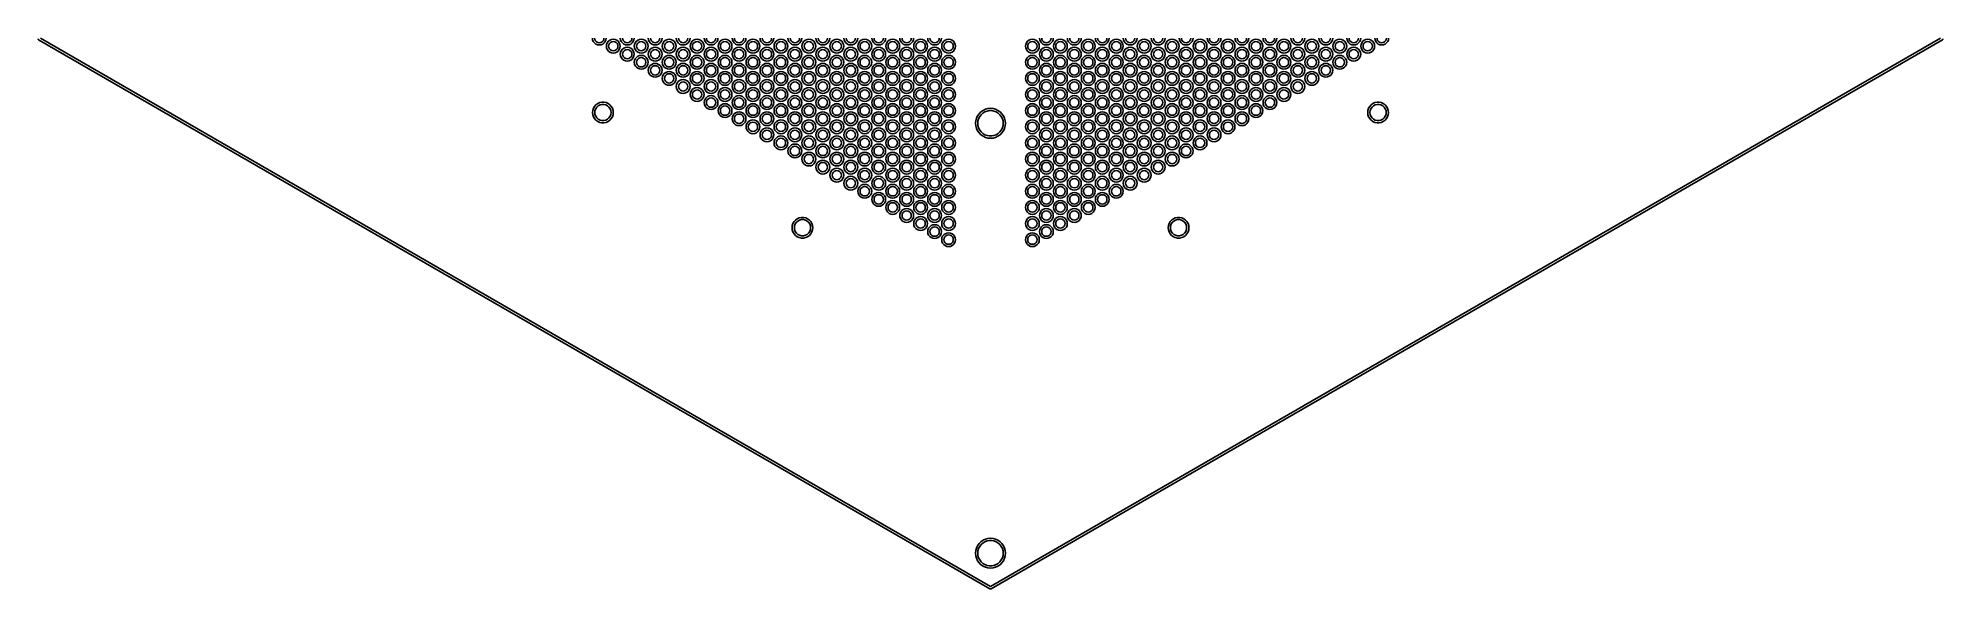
# Model space of a CAD drawing. Extents: x 0 to 6.5, y -7.51 to 0.
# Drawn here: x 0 to 6.5, y -7.51 to -5.63 of the extents above; entities that cross this region are included whole.
import ezdxf

# ---------------------------------------------------------------- set-up
doc = ezdxf.new("R2010")
doc.units = 0
doc.header["$MEASUREMENT"] = 0
doc.layers.add('BLACK', color=7, linetype='CONTINUOUS')

msp = doc.modelspace()

# ---------------------------------------------------------------- linework, layer by layer
at = {"layer": 'BLACK', "linetype": 'CONTINUOUS'}
for p, q in [((-0.0039, -5.6293), (-0.0039, -5.6292)), ((-0.0039, -5.6294), (-0.0039, -5.6293)), ((-0.0039, -5.6295), (-0.0039, -5.6294)), ((-0.0039, -5.6299), (-0.0039, -5.6295)), ((-0.0037, -5.6304), (-0.0039, -5.6299)), ((-0.0035, -5.6309), (-0.0037, -5.6304)), ((-0.0034, -5.6311), (-0.0035, -5.6309)), ((-0.0033, -5.6314), (-0.0034, -5.6311)), ((-0.0029, -5.6317), (-0.0033, -5.6314)), ((-0.0026, -5.6321), (-0.0029, -5.6317)), ((-0.0023, -5.6324), (-0.0026, -5.6321)), ((-0.0022, -5.6324), (-0.0023, -5.6324)), ((-0.0021, -5.6325), (-0.0022, -5.6324)), ((-0.002, -5.6326), (-0.0021, -5.6325)), ((3.248, -7.509), (-0.002, -5.6326)), ((0.0039, -5.6269), (3.25, -7.501)), ((1.8906, -5.6329), (1.8898, -5.6268)), ((1.893, -5.6386), (1.8906, -5.6329)), ((1.8968, -5.6435), (1.893, -5.6386)), ((1.9016, -5.6472), (1.8968, -5.6435)), ((1.8975, -5.6268), (1.8983, -5.6317)), ((1.8983, -5.6317), (1.9006, -5.6362)), ((1.9006, -5.6362), (1.9041, -5.6397)), ((1.9073, -5.6496), (1.9016, -5.6472)), ((1.9041, -5.6397), (1.9085, -5.642)), ((1.9135, -5.6504), (1.9073, -5.6496)), ((1.9085, -5.642), (1.9135, -5.6427)), ((1.9135, -5.6427), (1.9184, -5.642)), ((1.9196, -5.6496), (1.9135, -5.6504)), ((1.9184, -5.642), (1.9228, -5.6397)), ((1.9253, -5.6472), (1.9196, -5.6496)), ((1.9228, -5.6397), (1.9264, -5.6362)), ((1.9302, -5.6435), (1.9253, -5.6472)), ((1.9264, -5.6362), (1.9286, -5.6317)), ((1.9286, -5.6317), (1.9294, -5.6268)), ((1.9339, -5.6386), (1.9302, -5.6435)), ((1.9363, -5.6329), (1.9339, -5.6386)), ((1.9371, -5.6268), (1.9363, -5.6329)), ((1.9376, -5.6544), (1.9384, -5.6482)), ((1.9384, -5.6605), (1.9376, -5.6544)), ((1.9384, -5.6482), (1.9407, -5.6425)), ((1.9407, -5.6662), (1.9384, -5.6605)), ((1.9407, -5.6425), (1.9445, -5.6376)), ((1.9445, -5.6376), (1.9494, -5.6339)), ((1.946, -5.6494), (1.9452, -5.6544)), ((1.9452, -5.6544), (1.946, -5.6593)), ((1.9483, -5.645), (1.946, -5.6494)), ((1.946, -5.6593), (1.9483, -5.6637)), ((1.9518, -5.6415), (1.9483, -5.645)), ((1.9494, -5.6339), (1.9551, -5.6315)), ((1.9563, -5.6392), (1.9518, -5.6415)), ((1.9551, -5.6315), (1.9612, -5.6307)), ((1.9612, -5.6384), (1.9563, -5.6392)), ((1.9612, -5.6307), (1.9673, -5.6315)), ((1.9661, -5.6392), (1.9612, -5.6384)), ((1.9706, -5.6415), (1.9661, -5.6392)), ((1.9673, -5.6315), (1.973, -5.6339)), ((1.9741, -5.645), (1.9706, -5.6415)), ((1.973, -5.6339), (1.9779, -5.6376)), ((1.9764, -5.6494), (1.9741, -5.645)), ((1.9741, -5.6637), (1.9764, -5.6593)), ((1.9771, -5.6544), (1.9764, -5.6494)), ((1.9764, -5.6593), (1.9771, -5.6544)), ((1.9779, -5.6376), (1.9816, -5.6425)), ((1.9816, -5.6425), (1.984, -5.6482)), ((1.984, -5.6605), (1.9816, -5.6662)), ((1.984, -5.6482), (1.9848, -5.6544)), ((1.9848, -5.6544), (1.984, -5.6605)), ((1.9861, -5.6329), (1.9853, -5.6268)), ((1.9885, -5.6386), (1.9861, -5.6329)), ((1.9922, -5.6435), (1.9885, -5.6386)), ((1.9971, -5.6472), (1.9922, -5.6435)), ((1.9922, -5.6652), (1.9971, -5.6615)), ((1.993, -5.6268), (1.9938, -5.6317)), ((1.9938, -5.6317), (1.996, -5.6362)), ((1.996, -5.6362), (1.9996, -5.6397)), ((2.0028, -5.6496), (1.9971, -5.6472)), ((1.9971, -5.6615), (2.0028, -5.6591)), ((1.9996, -5.6397), (2.004, -5.642)), ((2.0089, -5.6504), (2.0028, -5.6496)), ((2.0028, -5.6591), (2.0089, -5.6583)), ((2.004, -5.642), (2.0089, -5.6427)), ((2.0089, -5.6427), (2.0139, -5.642)), ((2.015, -5.6496), (2.0089, -5.6504)), ((2.0089, -5.6583), (2.015, -5.6591)), ((2.0139, -5.642), (2.0183, -5.6397)), ((2.0207, -5.6472), (2.015, -5.6496)), ((2.015, -5.6591), (2.0207, -5.6615)), ((2.0183, -5.6397), (2.0218, -5.6362)), ((2.0256, -5.6435), (2.0207, -5.6472)), ((2.0207, -5.6615), (2.0256, -5.6652)), ((2.0218, -5.6362), (2.0241, -5.6317)), ((2.0241, -5.6317), (2.0249, -5.6268)), ((2.0294, -5.6386), (2.0256, -5.6435)), ((2.0317, -5.6329), (2.0294, -5.6386)), ((2.0325, -5.6268), (2.0317, -5.6329)), ((2.033, -5.6544), (2.0338, -5.6482)), ((2.0338, -5.6605), (2.033, -5.6544)), ((2.0338, -5.6482), (2.0362, -5.6425)), ((2.0362, -5.6662), (2.0338, -5.6605)), ((2.0362, -5.6425), (2.04, -5.6376)), ((2.04, -5.6376), (2.0448, -5.6339)), ((2.0415, -5.6494), (2.0407, -5.6544)), ((2.0407, -5.6544), (2.0415, -5.6593)), ((2.0438, -5.645), (2.0415, -5.6494)), ((2.0415, -5.6593), (2.0438, -5.6637)), ((2.0473, -5.6415), (2.0438, -5.645)), ((2.0448, -5.6339), (2.0505, -5.6315)), ((2.0517, -5.6392), (2.0473, -5.6415)), ((2.0505, -5.6315), (2.0567, -5.6307)), ((2.0567, -5.6384), (2.0517, -5.6392)), ((2.0567, -5.6307), (2.0628, -5.6315)), ((2.0616, -5.6392), (2.0567, -5.6384)), ((2.066, -5.6415), (2.0616, -5.6392)), ((2.0628, -5.6315), (2.0685, -5.6339)), ((2.0696, -5.645), (2.066, -5.6415)), ((2.0685, -5.6339), (2.0734, -5.6376)), ((2.0718, -5.6494), (2.0696, -5.645)), ((2.0696, -5.6637), (2.0718, -5.6593)), ((2.0726, -5.6544), (2.0718, -5.6494)), ((2.0718, -5.6593), (2.0726, -5.6544)), ((2.0734, -5.6376), (2.0771, -5.6425)), ((2.0771, -5.6425), (2.0795, -5.6482)), ((2.0795, -5.6605), (2.0771, -5.6662)), ((2.0795, -5.6482), (2.0803, -5.6544)), ((2.0803, -5.6544), (2.0795, -5.6605)), ((2.0816, -5.6329), (2.0808, -5.6268)), ((2.0839, -5.6386), (2.0816, -5.6329)), ((2.0877, -5.6435), (2.0839, -5.6386)), ((2.0926, -5.6472), (2.0877, -5.6435)), ((2.0877, -5.6652), (2.0926, -5.6615)), ((2.0884, -5.6268), (2.0892, -5.6317)), ((2.0892, -5.6317), (2.0915, -5.6362)), ((2.0915, -5.6362), (2.095, -5.6397)), ((2.0983, -5.6496), (2.0926, -5.6472)), ((2.0926, -5.6615), (2.0983, -5.6591)), ((2.095, -5.6397), (2.0995, -5.642)), ((2.1044, -5.6504), (2.0983, -5.6496)), ((2.0983, -5.6591), (2.1044, -5.6583)), ((2.0995, -5.642), (2.1044, -5.6427)), ((2.1044, -5.6427), (2.1093, -5.642)), ((2.1105, -5.6496), (2.1044, -5.6504)), ((2.1044, -5.6583), (2.1105, -5.6591)), ((2.1093, -5.642), (2.1138, -5.6397)), ((2.1162, -5.6472), (2.1105, -5.6496)), ((2.1105, -5.6591), (2.1162, -5.6615)), ((2.1138, -5.6397), (2.1173, -5.6362)), ((2.1211, -5.6435), (2.1162, -5.6472)), ((2.1162, -5.6615), (2.1211, -5.6652)), ((2.1173, -5.6362), (2.1196, -5.6317)), ((2.1196, -5.6317), (2.1203, -5.6268)), ((2.1248, -5.6386), (2.1211, -5.6435)), ((2.1272, -5.6329), (2.1248, -5.6386)), ((2.128, -5.6268), (2.1272, -5.6329)), ((2.1285, -5.6544), (2.1293, -5.6482)), ((2.1293, -5.6605), (2.1285, -5.6544)), ((2.1293, -5.6482), (2.1317, -5.6425)), ((2.1317, -5.6662), (2.1293, -5.6605)), ((2.1317, -5.6425), (2.1354, -5.6376)), ((2.1354, -5.6376), (2.1403, -5.6339)), ((2.137, -5.6494), (2.1362, -5.6544)), ((2.1362, -5.6544), (2.137, -5.6593)), ((2.1392, -5.645), (2.137, -5.6494)), ((2.137, -5.6593), (2.1392, -5.6637)), ((2.1428, -5.6415), (2.1392, -5.645)), ((2.1403, -5.6339), (2.146, -5.6315)), ((2.1472, -5.6392), (2.1428, -5.6415)), ((2.146, -5.6315), (2.1521, -5.6307)), ((2.1521, -5.6384), (2.1472, -5.6392)), ((2.1521, -5.6307), (2.1582, -5.6315)), ((2.1571, -5.6392), (2.1521, -5.6384)), ((2.1615, -5.6415), (2.1571, -5.6392)), ((2.1582, -5.6315), (2.1639, -5.6339)), ((2.165, -5.645), (2.1615, -5.6415)), ((2.1639, -5.6339), (2.1688, -5.6376)), ((2.1673, -5.6494), (2.165, -5.645)), ((2.165, -5.6637), (2.1673, -5.6593)), ((2.1681, -5.6544), (2.1673, -5.6494)), ((2.1673, -5.6593), (2.1681, -5.6544)), ((2.1688, -5.6376), (2.1726, -5.6425)), ((2.1726, -5.6425), (2.1749, -5.6482)), ((2.1749, -5.6605), (2.1726, -5.6662)), ((2.1749, -5.6482), (2.1757, -5.6544)), ((2.1757, -5.6544), (2.1749, -5.6605)), ((2.177, -5.6329), (2.1762, -5.6268)), ((2.1794, -5.6386), (2.177, -5.6329)), ((2.1832, -5.6435), (2.1794, -5.6386)), ((2.188, -5.6472), (2.1832, -5.6435)), ((2.1832, -5.6652), (2.188, -5.6615)), ((2.1839, -5.6268), (2.1847, -5.6317)), ((2.1847, -5.6317), (2.187, -5.6362)), ((2.187, -5.6362), (2.1905, -5.6397)), ((2.1937, -5.6496), (2.188, -5.6472)), ((2.188, -5.6615), (2.1937, -5.6591)), ((2.1905, -5.6397), (2.1949, -5.642)), ((2.1999, -5.6504), (2.1937, -5.6496)), ((2.1937, -5.6591), (2.1999, -5.6583)), ((2.1949, -5.642), (2.1999, -5.6427)), ((2.1999, -5.6427), (2.2048, -5.642)), ((2.206, -5.6496), (2.1999, -5.6504)), ((2.1999, -5.6583), (2.206, -5.6591)), ((2.2048, -5.642), (2.2092, -5.6397)), ((2.2117, -5.6472), (2.206, -5.6496)), ((2.206, -5.6591), (2.2117, -5.6615)), ((2.2092, -5.6397), (2.2128, -5.6362)), ((2.2166, -5.6435), (2.2117, -5.6472)), ((2.2117, -5.6615), (2.2166, -5.6652)), ((2.2128, -5.6362), (2.215, -5.6317)), ((2.215, -5.6317), (2.2158, -5.6268)), ((2.2203, -5.6386), (2.2166, -5.6435)), ((2.2227, -5.6329), (2.2203, -5.6386)), ((2.2235, -5.6268), (2.2227, -5.6329)), ((2.224, -5.6544), (2.2248, -5.6482)), ((2.2248, -5.6605), (2.224, -5.6544)), ((2.2248, -5.6482), (2.2271, -5.6425)), ((2.2271, -5.6662), (2.2248, -5.6605)), ((2.2271, -5.6425), (2.2309, -5.6376)), ((2.2309, -5.6376), (2.2358, -5.6339)), ((2.2324, -5.6494), (2.2316, -5.6544)), ((2.2316, -5.6544), (2.2324, -5.6593)), ((2.2347, -5.645), (2.2324, -5.6494)), ((2.2324, -5.6593), (2.2347, -5.6637)), ((2.2382, -5.6415), (2.2347, -5.645)), ((2.2358, -5.6339), (2.2415, -5.6315)), ((2.2427, -5.6392), (2.2382, -5.6415)), ((2.2415, -5.6315), (2.2476, -5.6307)), ((2.2476, -5.6384), (2.2427, -5.6392)), ((2.2476, -5.6307), (2.2537, -5.6315)), ((2.2525, -5.6392), (2.2476, -5.6384)), ((2.257, -5.6415), (2.2525, -5.6392)), ((2.2537, -5.6315), (2.2594, -5.6339)), ((2.2605, -5.645), (2.257, -5.6415)), ((2.2594, -5.6339), (2.2643, -5.6376)), ((2.2628, -5.6494), (2.2605, -5.645)), ((2.2605, -5.6637), (2.2628, -5.6593)), ((2.2635, -5.6544), (2.2628, -5.6494)), ((2.2628, -5.6593), (2.2635, -5.6544)), ((2.2643, -5.6376), (2.268, -5.6425)), ((2.268, -5.6425), (2.2704, -5.6482)), ((2.2704, -5.6605), (2.268, -5.6662)), ((2.2704, -5.6482), (2.2712, -5.6544)), ((2.2712, -5.6544), (2.2704, -5.6605)), ((2.2725, -5.6329), (2.2717, -5.6268)), ((2.2749, -5.6386), (2.2725, -5.6329)), ((2.2786, -5.6435), (2.2749, -5.6386)), ((2.2835, -5.6472), (2.2786, -5.6435)), ((2.2786, -5.6652), (2.2835, -5.6615)), ((2.2794, -5.6268), (2.2802, -5.6317)), ((2.2802, -5.6317), (2.2824, -5.6362)), ((2.2824, -5.6362), (2.286, -5.6397)), ((2.2892, -5.6496), (2.2835, -5.6472)), ((2.2835, -5.6615), (2.2892, -5.6591)), ((2.286, -5.6397), (2.2904, -5.642)), ((2.2953, -5.6504), (2.2892, -5.6496)), ((2.2892, -5.6591), (2.2953, -5.6583)), ((2.2904, -5.642), (2.2953, -5.6427)), ((2.2953, -5.6427), (2.3003, -5.642)), ((2.3014, -5.6496), (2.2953, -5.6504)), ((2.2953, -5.6583), (2.3014, -5.6591)), ((2.3003, -5.642), (2.3047, -5.6397)), ((2.3071, -5.6472), (2.3014, -5.6496)), ((2.3014, -5.6591), (2.3071, -5.6615)), ((2.3047, -5.6397), (2.3082, -5.6362)), ((2.312, -5.6435), (2.3071, -5.6472)), ((2.3071, -5.6615), (2.312, -5.6652)), ((2.3082, -5.6362), (2.3105, -5.6317)), ((2.3105, -5.6317), (2.3113, -5.6268)), ((2.3158, -5.6386), (2.312, -5.6435)), ((2.3181, -5.6329), (2.3158, -5.6386)), ((2.3189, -5.6268), (2.3181, -5.6329)), ((2.3194, -5.6544), (2.3202, -5.6482)), ((2.3202, -5.6605), (2.3194, -5.6544)), ((2.3202, -5.6482), (2.3226, -5.6425)), ((2.3226, -5.6662), (2.3202, -5.6605)), ((2.3226, -5.6425), (2.3264, -5.6376)), ((2.3264, -5.6376), (2.3312, -5.6339)), ((2.3279, -5.6494), (2.3271, -5.6544)), ((2.3271, -5.6544), (2.3279, -5.6593)), ((2.3302, -5.645), (2.3279, -5.6494)), ((2.3279, -5.6593), (2.3302, -5.6637)), ((2.3337, -5.6415), (2.3302, -5.645)), ((2.3312, -5.6339), (2.3369, -5.6315)), ((2.3381, -5.6392), (2.3337, -5.6415)), ((2.3369, -5.6315), (2.3431, -5.6307)), ((2.3431, -5.6384), (2.3381, -5.6392)), ((2.3431, -5.6307), (2.3492, -5.6315)), ((2.348, -5.6392), (2.3431, -5.6384)), ((2.3524, -5.6415), (2.348, -5.6392)), ((2.3492, -5.6315), (2.3549, -5.6339)), ((2.356, -5.645), (2.3524, -5.6415)), ((2.3549, -5.6339), (2.3598, -5.6376)), ((2.3582, -5.6494), (2.356, -5.645)), ((2.356, -5.6637), (2.3582, -5.6593)), ((2.359, -5.6544), (2.3582, -5.6494)), ((2.3582, -5.6593), (2.359, -5.6544)), ((2.3598, -5.6376), (2.3635, -5.6425)), ((2.3635, -5.6425), (2.3659, -5.6482)), ((2.3659, -5.6605), (2.3635, -5.6662)), ((2.3659, -5.6482), (2.3667, -5.6544)), ((2.3667, -5.6544), (2.3659, -5.6605)), ((2.368, -5.6329), (2.3672, -5.6268)), ((2.3703, -5.6386), (2.368, -5.6329)), ((2.3741, -5.6435), (2.3703, -5.6386)), ((2.379, -5.6472), (2.3741, -5.6435)), ((2.3741, -5.6652), (2.379, -5.6615)), ((2.3748, -5.6268), (2.3756, -5.6317)), ((2.3756, -5.6317), (2.3779, -5.6362)), ((2.3779, -5.6362), (2.3814, -5.6397)), ((2.3847, -5.6496), (2.379, -5.6472)), ((2.379, -5.6615), (2.3847, -5.6591)), ((2.3814, -5.6397), (2.3859, -5.642)), ((2.3908, -5.6504), (2.3847, -5.6496)), ((2.3847, -5.6591), (2.3908, -5.6583)), ((2.3859, -5.642), (2.3908, -5.6427)), ((2.3908, -5.6427), (2.3957, -5.642)), ((2.3969, -5.6496), (2.3908, -5.6504)), ((2.3908, -5.6583), (2.3969, -5.6591)), ((2.3957, -5.642), (2.4002, -5.6397)), ((2.4026, -5.6472), (2.3969, -5.6496)), ((2.3969, -5.6591), (2.4026, -5.6615)), ((2.4002, -5.6397), (2.4037, -5.6362)), ((2.4075, -5.6435), (2.4026, -5.6472)), ((2.4026, -5.6615), (2.4075, -5.6652)), ((2.4037, -5.6362), (2.406, -5.6317)), ((2.406, -5.6317), (2.4067, -5.6268)), ((2.4113, -5.6386), (2.4075, -5.6435)), ((2.4136, -5.6329), (2.4113, -5.6386)), ((2.4144, -5.6268), (2.4136, -5.6329)), ((2.4149, -5.6544), (2.4157, -5.6482)), ((2.4157, -5.6605), (2.4149, -5.6544)), ((2.4157, -5.6482), (2.4181, -5.6425)), ((2.4181, -5.6662), (2.4157, -5.6605)), ((2.4181, -5.6425), (2.4218, -5.6376)), ((2.4218, -5.6376), (2.4267, -5.6339)), ((2.4234, -5.6494), (2.4226, -5.6544)), ((2.4226, -5.6544), (2.4234, -5.6593)), ((2.4256, -5.645), (2.4234, -5.6494)), ((2.4234, -5.6593), (2.4256, -5.6637)), ((2.4292, -5.6415), (2.4256, -5.645)), ((2.4267, -5.6339), (2.4324, -5.6315)), ((2.4336, -5.6392), (2.4292, -5.6415)), ((2.4324, -5.6315), (2.4385, -5.6307)), ((2.4385, -5.6384), (2.4336, -5.6392)), ((2.4385, -5.6307), (2.4446, -5.6315)), ((2.4435, -5.6392), (2.4385, -5.6384)), ((2.4479, -5.6415), (2.4435, -5.6392)), ((2.4446, -5.6315), (2.4503, -5.6339)), ((2.4514, -5.645), (2.4479, -5.6415)), ((2.4503, -5.6339), (2.4552, -5.6376)), ((2.4537, -5.6494), (2.4514, -5.645)), ((2.4514, -5.6637), (2.4537, -5.6593)), ((2.4545, -5.6544), (2.4537, -5.6494)), ((2.4537, -5.6593), (2.4545, -5.6544)), ((2.4552, -5.6376), (2.459, -5.6425)), ((2.459, -5.6425), (2.4613, -5.6482)), ((2.4613, -5.6605), (2.459, -5.6662)), ((2.4613, -5.6482), (2.4621, -5.6544)), ((2.4621, -5.6544), (2.4613, -5.6605)), ((2.4634, -5.6329), (2.4626, -5.6268)), ((2.4658, -5.6386), (2.4634, -5.6329)), ((2.4696, -5.6435), (2.4658, -5.6386)), ((2.4745, -5.6472), (2.4696, -5.6435)), ((2.4696, -5.6652), (2.4745, -5.6615)), ((2.4703, -5.6268), (2.4711, -5.6317)), ((2.4711, -5.6317), (2.4734, -5.6362)), ((2.4734, -5.6362), (2.4769, -5.6397)), ((2.4801, -5.6496), (2.4745, -5.6472)), ((2.4745, -5.6615), (2.4801, -5.6591)), ((2.4769, -5.6397), (2.4813, -5.642)), ((2.4863, -5.6504), (2.4801, -5.6496)), ((2.4801, -5.6591), (2.4863, -5.6583)), ((2.4813, -5.642), (2.4863, -5.6427)), ((2.4863, -5.6427), (2.4912, -5.642)), ((2.4924, -5.6496), (2.4863, -5.6504)), ((2.4863, -5.6583), (2.4924, -5.6591)), ((2.4912, -5.642), (2.4956, -5.6397)), ((2.4981, -5.6472), (2.4924, -5.6496)), ((2.4924, -5.6591), (2.4981, -5.6615)), ((2.4956, -5.6397), (2.4992, -5.6362)), ((2.503, -5.6435), (2.4981, -5.6472)), ((2.4981, -5.6615), (2.503, -5.6652)), ((2.4992, -5.6362), (2.5014, -5.6317)), ((2.5014, -5.6317), (2.5022, -5.6268)), ((2.5067, -5.6386), (2.503, -5.6435)), ((2.5091, -5.6329), (2.5067, -5.6386)), ((2.5099, -5.6268), (2.5091, -5.6329)), ((2.5104, -5.6544), (2.5112, -5.6482)), ((2.5112, -5.6605), (2.5104, -5.6544)), ((2.5112, -5.6482), (2.5135, -5.6425)), ((2.5135, -5.6662), (2.5112, -5.6605)), ((2.5135, -5.6425), (2.5173, -5.6376)), ((2.5173, -5.6376), (2.5222, -5.6339)), ((2.5188, -5.6494), (2.5181, -5.6544)), ((2.5181, -5.6544), (2.5188, -5.6593)), ((2.5211, -5.645), (2.5188, -5.6494)), ((2.5188, -5.6593), (2.5211, -5.6637)), ((2.5246, -5.6415), (2.5211, -5.645)), ((2.5222, -5.6339), (2.5279, -5.6315)), ((2.5291, -5.6392), (2.5246, -5.6415)), ((2.5279, -5.6315), (2.534, -5.6307)), ((2.534, -5.6384), (2.5291, -5.6392)), ((2.534, -5.6307), (2.5401, -5.6315)), ((2.5389, -5.6392), (2.534, -5.6384)), ((2.5434, -5.6415), (2.5389, -5.6392)), ((2.5401, -5.6315), (2.5458, -5.6339)), ((2.5469, -5.645), (2.5434, -5.6415)), ((2.5458, -5.6339), (2.5507, -5.6376)), ((2.5492, -5.6494), (2.5469, -5.645)), ((2.5469, -5.6637), (2.5492, -5.6593)), ((2.5499, -5.6544), (2.5492, -5.6494)), ((2.5492, -5.6593), (2.5499, -5.6544)), ((2.5507, -5.6376), (2.5545, -5.6425)), ((2.5545, -5.6425), (2.5568, -5.6482)), ((2.5568, -5.6605), (2.5545, -5.6662)), ((2.5568, -5.6482), (2.5576, -5.6544)), ((2.5576, -5.6544), (2.5568, -5.6605)), ((2.5589, -5.6329), (2.5581, -5.6268)), ((2.5613, -5.6386), (2.5589, -5.6329)), ((2.565, -5.6435), (2.5613, -5.6386)), ((2.5699, -5.6472), (2.565, -5.6435)), ((2.565, -5.6652), (2.5699, -5.6615)), ((2.5658, -5.6268), (2.5666, -5.6317)), ((2.5666, -5.6317), (2.5688, -5.6362)), ((2.5688, -5.6362), (2.5724, -5.6397)), ((2.5756, -5.6496), (2.5699, -5.6472)), ((2.5699, -5.6615), (2.5756, -5.6591)), ((2.5724, -5.6397), (2.5768, -5.642)), ((2.5817, -5.6504), (2.5756, -5.6496)), ((2.5756, -5.6591), (2.5817, -5.6583)), ((2.5768, -5.642), (2.5817, -5.6427)), ((2.5817, -5.6427), (2.5867, -5.642)), ((2.5878, -5.6496), (2.5817, -5.6504)), ((2.5817, -5.6583), (2.5878, -5.6591)), ((2.5867, -5.642), (2.5911, -5.6397)), ((2.5935, -5.6472), (2.5878, -5.6496)), ((2.5878, -5.6591), (2.5935, -5.6615)), ((2.5911, -5.6397), (2.5946, -5.6362)), ((2.5984, -5.6435), (2.5935, -5.6472)), ((2.5935, -5.6615), (2.5984, -5.6652)), ((2.5946, -5.6362), (2.5969, -5.6317)), ((2.5969, -5.6317), (2.5977, -5.6268)), ((2.6022, -5.6386), (2.5984, -5.6435)), ((2.6045, -5.6329), (2.6022, -5.6386)), ((2.6054, -5.6268), (2.6045, -5.6329)), ((2.6058, -5.6544), (2.6066, -5.6482)), ((2.6066, -5.6605), (2.6058, -5.6544)), ((2.6066, -5.6482), (2.609, -5.6425)), ((2.609, -5.6662), (2.6066, -5.6605)), ((2.609, -5.6425), (2.6128, -5.6376)), ((2.6128, -5.6376), (2.6177, -5.6339)), ((2.6143, -5.6494), (2.6135, -5.6544)), ((2.6135, -5.6544), (2.6143, -5.6593)), ((2.6166, -5.645), (2.6143, -5.6494)), ((2.6143, -5.6593), (2.6166, -5.6637)), ((2.6201, -5.6415), (2.6166, -5.645)), ((2.6177, -5.6339), (2.6233, -5.6315)), ((2.6245, -5.6392), (2.6201, -5.6415)), ((2.6233, -5.6315), (2.6295, -5.6307)), ((2.6295, -5.6384), (2.6245, -5.6392)), ((2.6295, -5.6307), (2.6356, -5.6315)), ((2.6344, -5.6392), (2.6295, -5.6384)), ((2.6388, -5.6415), (2.6344, -5.6392)), ((2.6356, -5.6315), (2.6413, -5.6339)), ((2.6424, -5.645), (2.6388, -5.6415)), ((2.6413, -5.6339), (2.6462, -5.6376)), ((2.6446, -5.6494), (2.6424, -5.645)), ((2.6424, -5.6637), (2.6446, -5.6593)), ((2.6454, -5.6544), (2.6446, -5.6494)), ((2.6446, -5.6593), (2.6454, -5.6544)), ((2.6462, -5.6376), (2.6499, -5.6425)), ((2.6499, -5.6425), (2.6523, -5.6482)), ((2.6523, -5.6605), (2.6499, -5.6662)), ((2.6523, -5.6482), (2.6531, -5.6544)), ((2.6531, -5.6544), (2.6523, -5.6605)), ((2.6544, -5.6329), (2.6536, -5.6268)), ((2.6567, -5.6386), (2.6544, -5.6329)), ((2.6605, -5.6435), (2.6567, -5.6386)), ((2.6654, -5.6472), (2.6605, -5.6435)), ((2.6605, -5.6652), (2.6654, -5.6615)), ((2.6613, -5.6268), (2.662, -5.6317)), ((2.662, -5.6317), (2.6643, -5.6362)), ((2.6643, -5.6362), (2.6678, -5.6397)), ((2.6711, -5.6496), (2.6654, -5.6472)), ((2.6654, -5.6615), (2.6711, -5.6591)), ((2.6678, -5.6397), (2.6723, -5.642)), ((2.6772, -5.6504), (2.6711, -5.6496)), ((2.6711, -5.6591), (2.6772, -5.6583)), ((2.6723, -5.642), (2.6772, -5.6427)), ((2.6772, -5.6427), (2.6821, -5.642)), ((2.6833, -5.6496), (2.6772, -5.6504)), ((2.6772, -5.6583), (2.6833, -5.6591)), ((2.6821, -5.642), (2.6866, -5.6397)), ((2.689, -5.6472), (2.6833, -5.6496)), ((2.6833, -5.6591), (2.689, -5.6615)), ((2.6866, -5.6397), (2.6901, -5.6362)), ((2.6939, -5.6435), (2.689, -5.6472)), ((2.689, -5.6615), (2.6939, -5.6652)), ((2.6901, -5.6362), (2.6924, -5.6317)), ((2.6924, -5.6317), (2.6931, -5.6268)), ((2.6977, -5.6386), (2.6939, -5.6435)), ((2.7, -5.6329), (2.6977, -5.6386)), ((2.7008, -5.6268), (2.7, -5.6329)), ((2.7013, -5.6544), (2.7021, -5.6482)), ((2.7021, -5.6605), (2.7013, -5.6544)), ((2.7021, -5.6482), (2.7045, -5.6425)), ((2.7045, -5.6662), (2.7021, -5.6605)), ((2.7045, -5.6425), (2.7082, -5.6376)), ((2.7082, -5.6376), (2.7131, -5.6339)), ((2.7098, -5.6494), (2.709, -5.6544)), ((2.709, -5.6544), (2.7098, -5.6593)), ((2.712, -5.645), (2.7098, -5.6494)), ((2.7098, -5.6593), (2.712, -5.6637)), ((2.7156, -5.6415), (2.712, -5.645)), ((2.7131, -5.6339), (2.7188, -5.6315)), ((2.72, -5.6392), (2.7156, -5.6415)), ((2.7188, -5.6315), (2.7249, -5.6307)), ((2.7249, -5.6384), (2.72, -5.6392)), ((2.7249, -5.6307), (2.731, -5.6315)), ((2.7299, -5.6392), (2.7249, -5.6384)), ((2.7343, -5.6415), (2.7299, -5.6392)), ((2.731, -5.6315), (2.7367, -5.6339)), ((2.7378, -5.645), (2.7343, -5.6415)), ((2.7367, -5.6339), (2.7416, -5.6376)), ((2.7401, -5.6494), (2.7378, -5.645)), ((2.7378, -5.6637), (2.7401, -5.6593)), ((2.7409, -5.6544), (2.7401, -5.6494)), ((2.7401, -5.6593), (2.7409, -5.6544)), ((2.7416, -5.6376), (2.7454, -5.6425)), ((2.7454, -5.6425), (2.7477, -5.6482)), ((2.7477, -5.6605), (2.7454, -5.6662)), ((2.7477, -5.6482), (2.7486, -5.6544)), ((2.7486, -5.6544), (2.7477, -5.6605)), ((2.7498, -5.6329), (2.749, -5.6268)), ((2.7522, -5.6386), (2.7498, -5.6329)), ((2.756, -5.6435), (2.7522, -5.6386)), ((2.7609, -5.6472), (2.756, -5.6435)), ((2.756, -5.6652), (2.7609, -5.6615)), ((2.7567, -5.6268), (2.7575, -5.6317)), ((2.7575, -5.6317), (2.7598, -5.6362)), ((2.7598, -5.6362), (2.7633, -5.6397)), ((2.7665, -5.6496), (2.7609, -5.6472)), ((2.7609, -5.6615), (2.7665, -5.6591)), ((2.7633, -5.6397), (2.7677, -5.642)), ((2.7727, -5.6504), (2.7665, -5.6496)), ((2.7665, -5.6591), (2.7727, -5.6583)), ((2.7677, -5.642), (2.7727, -5.6427)), ((2.7727, -5.6427), (2.7776, -5.642)), ((2.7788, -5.6496), (2.7727, -5.6504)), ((2.7727, -5.6583), (2.7788, -5.6591)), ((2.7776, -5.642), (2.782, -5.6397)), ((2.7845, -5.6472), (2.7788, -5.6496)), ((2.7788, -5.6591), (2.7845, -5.6615)), ((2.782, -5.6397), (2.7856, -5.6362)), ((2.7894, -5.6435), (2.7845, -5.6472)), ((2.7845, -5.6615), (2.7894, -5.6652)), ((2.7856, -5.6362), (2.7878, -5.6317)), ((2.7878, -5.6317), (2.7886, -5.6268)), ((2.7931, -5.6386), (2.7894, -5.6435)), ((2.7955, -5.6329), (2.7931, -5.6386)), ((2.7963, -5.6268), (2.7955, -5.6329)), ((2.7968, -5.6544), (2.7976, -5.6482)), ((2.7976, -5.6605), (2.7968, -5.6544)), ((2.7976, -5.6482), (2.7999, -5.6425)), ((2.7999, -5.6662), (2.7976, -5.6605)), ((2.7999, -5.6425), (2.8037, -5.6376)), ((2.8037, -5.6376), (2.8086, -5.6339)), ((2.8052, -5.6494), (2.8045, -5.6544)), ((2.8045, -5.6544), (2.8052, -5.6593)), ((2.8075, -5.645), (2.8052, -5.6494)), ((2.8052, -5.6593), (2.8075, -5.6637)), ((2.811, -5.6415), (2.8075, -5.645)), ((2.8086, -5.6339), (2.8143, -5.6315)), ((2.8155, -5.6392), (2.811, -5.6415)), ((2.8143, -5.6315), (2.8204, -5.6307)), ((2.8204, -5.6384), (2.8155, -5.6392)), ((2.8204, -5.6307), (2.8265, -5.6315)), ((2.8253, -5.6392), (2.8204, -5.6384)), ((2.8298, -5.6415), (2.8253, -5.6392)), ((2.8265, -5.6315), (2.8322, -5.6339)), ((2.8333, -5.645), (2.8298, -5.6415)), ((2.8322, -5.6339), (2.8371, -5.6376)), ((2.8356, -5.6494), (2.8333, -5.645)), ((2.8333, -5.6637), (2.8356, -5.6593)), ((2.8363, -5.6544), (2.8356, -5.6494)), ((2.8356, -5.6593), (2.8363, -5.6544)), ((2.8371, -5.6376), (2.8409, -5.6425)), ((2.8409, -5.6425), (2.8432, -5.6482)), ((2.8432, -5.6605), (2.8409, -5.6662)), ((2.8432, -5.6482), (2.844, -5.6544)), ((2.844, -5.6544), (2.8432, -5.6605)), ((2.8453, -5.6329), (2.8445, -5.6268)), ((2.8477, -5.6386), (2.8453, -5.6329)), ((2.8514, -5.6435), (2.8477, -5.6386)), ((2.8563, -5.6472), (2.8514, -5.6435)), ((2.8514, -5.6652), (2.8563, -5.6615)), ((2.8522, -5.6268), (2.853, -5.6317)), ((2.853, -5.6317), (2.8552, -5.6362)), ((2.8552, -5.6362), (2.8588, -5.6397)), ((2.862, -5.6496), (2.8563, -5.6472)), ((2.8563, -5.6615), (2.862, -5.6591)), ((2.8588, -5.6397), (2.8632, -5.642)), ((2.8681, -5.6504), (2.862, -5.6496)), ((2.862, -5.6591), (2.8681, -5.6583)), ((2.8632, -5.642), (2.8681, -5.6427)), ((2.8681, -5.6427), (2.8731, -5.642)), ((2.8742, -5.6496), (2.8681, -5.6504)), ((2.8681, -5.6583), (2.8742, -5.6591)), ((2.8731, -5.642), (2.8775, -5.6397)), ((2.8799, -5.6472), (2.8742, -5.6496)), ((2.8742, -5.6591), (2.8799, -5.6615)), ((2.8775, -5.6397), (2.881, -5.6362)), ((2.8848, -5.6435), (2.8799, -5.6472)), ((2.8799, -5.6615), (2.8848, -5.6652)), ((2.881, -5.6362), (2.8833, -5.6317)), ((2.8833, -5.6317), (2.8841, -5.6268)), ((2.8886, -5.6386), (2.8848, -5.6435)), ((2.8909, -5.6329), (2.8886, -5.6386)), ((2.8918, -5.6268), (2.8909, -5.6329)), ((2.8922, -5.6544), (2.893, -5.6482)), ((2.893, -5.6605), (2.8922, -5.6544)), ((2.893, -5.6482), (2.8954, -5.6425)), ((2.8954, -5.6662), (2.893, -5.6605)), ((2.8954, -5.6425), (2.8992, -5.6376)), ((2.8992, -5.6376), (2.9041, -5.6339)), ((2.9007, -5.6494), (2.8999, -5.6544)), ((2.8999, -5.6544), (2.9007, -5.6593)), ((2.903, -5.645), (2.9007, -5.6494)), ((2.9007, -5.6593), (2.903, -5.6637)), ((2.9065, -5.6415), (2.903, -5.645)), ((2.9041, -5.6339), (2.9098, -5.6315)), ((2.9109, -5.6392), (2.9065, -5.6415)), ((2.9098, -5.6315), (2.9159, -5.6307)), ((2.9159, -5.6384), (2.9109, -5.6392)), ((2.9159, -5.6307), (2.922, -5.6315)), ((2.9208, -5.6392), (2.9159, -5.6384)), ((2.9252, -5.6415), (2.9208, -5.6392)), ((2.922, -5.6315), (2.9277, -5.6339)), ((2.9288, -5.645), (2.9252, -5.6415)), ((2.9277, -5.6339), (2.9326, -5.6376)), ((2.931, -5.6494), (2.9288, -5.645)), ((2.9288, -5.6637), (2.931, -5.6593)), ((2.9318, -5.6544), (2.931, -5.6494)), ((2.931, -5.6593), (2.9318, -5.6544)), ((2.9326, -5.6376), (2.9363, -5.6425)), ((2.9363, -5.6425), (2.9387, -5.6482)), ((2.9387, -5.6605), (2.9363, -5.6662)), ((2.9387, -5.6482), (2.9395, -5.6544)), ((2.9395, -5.6544), (2.9387, -5.6605)), ((2.9408, -5.6329), (2.94, -5.6268)), ((2.9431, -5.6386), (2.9408, -5.6329)), ((2.9469, -5.6435), (2.9431, -5.6386)), ((2.9518, -5.6472), (2.9469, -5.6435)), ((2.9469, -5.6652), (2.9518, -5.6615)), ((2.9477, -5.6268), (2.9484, -5.6317)), ((2.9484, -5.6317), (2.9507, -5.6362)), ((2.9507, -5.6362), (2.9542, -5.6397)), ((2.9575, -5.6496), (2.9518, -5.6472)), ((2.9518, -5.6615), (2.9575, -5.6591)), ((2.9542, -5.6397), (2.9587, -5.642)), ((2.9636, -5.6504), (2.9575, -5.6496)), ((2.9575, -5.6591), (2.9636, -5.6583)), ((2.9587, -5.642), (2.9636, -5.6427)), ((2.9636, -5.6427), (2.9685, -5.642)), ((2.9697, -5.6496), (2.9636, -5.6504)), ((2.9636, -5.6583), (2.9697, -5.6591)), ((2.9685, -5.642), (2.973, -5.6397)), ((2.9754, -5.6472), (2.9697, -5.6496)), ((2.9697, -5.6591), (2.9754, -5.6615)), ((2.973, -5.6397), (2.9765, -5.6362)), ((2.9803, -5.6435), (2.9754, -5.6472)), ((2.9754, -5.6615), (2.9803, -5.6652)), ((2.9765, -5.6362), (2.9788, -5.6317)), ((2.9788, -5.6317), (2.9795, -5.6268)), ((2.9841, -5.6386), (2.9803, -5.6435)), ((2.9864, -5.6329), (2.9841, -5.6386)), ((2.9872, -5.6268), (2.9864, -5.6329)), ((2.9877, -5.6544), (2.9885, -5.6482)), ((2.9885, -5.6605), (2.9877, -5.6544)), ((2.9885, -5.6482), (2.9909, -5.6425)), ((2.9909, -5.6662), (2.9885, -5.6605)), ((2.9909, -5.6425), (2.9946, -5.6376)), ((2.9946, -5.6376), (2.9995, -5.6339)), ((2.9962, -5.6494), (2.9954, -5.6544)), ((2.9954, -5.6544), (2.9962, -5.6593)), ((2.9984, -5.645), (2.9962, -5.6494)), ((2.9962, -5.6593), (2.9984, -5.6637)), ((3.002, -5.6415), (2.9984, -5.645)), ((2.9995, -5.6339), (3.0052, -5.6315)), ((3.0064, -5.6392), (3.002, -5.6415)), ((3.0052, -5.6315), (3.0113, -5.6307)), ((3.0113, -5.6384), (3.0064, -5.6392)), ((3.0113, -5.6307), (3.0174, -5.6315)), ((3.0163, -5.6392), (3.0113, -5.6384)), ((3.0207, -5.6415), (3.0163, -5.6392)), ((3.0174, -5.6315), (3.0231, -5.6339)), ((3.0242, -5.645), (3.0207, -5.6415)), ((3.0231, -5.6339), (3.028, -5.6376)), ((3.0265, -5.6494), (3.0242, -5.645)), ((3.0242, -5.6637), (3.0265, -5.6593)), ((3.0273, -5.6544), (3.0265, -5.6494)), ((3.0265, -5.6593), (3.0273, -5.6544)), ((3.028, -5.6376), (3.0318, -5.6425)), ((3.0318, -5.6425), (3.0341, -5.6482)), ((3.0341, -5.6605), (3.0318, -5.6662)), ((3.0341, -5.6482), (3.035, -5.6544)), ((3.035, -5.6544), (3.0341, -5.6605)), ((3.0362, -5.6329), (3.0354, -5.6268)), ((3.0386, -5.6386), (3.0362, -5.6329)), ((3.0424, -5.6435), (3.0386, -5.6386)), ((3.0473, -5.6472), (3.0424, -5.6435)), ((3.0424, -5.6652), (3.0473, -5.6615)), ((3.0431, -5.6268), (3.0439, -5.6317)), ((3.0439, -5.6317), (3.0462, -5.6362)), ((3.0462, -5.6362), (3.0497, -5.6397)), ((3.053, -5.6496), (3.0473, -5.6472)), ((3.0473, -5.6615), (3.053, -5.6591)), ((3.0497, -5.6397), (3.0541, -5.642)), ((3.0591, -5.6504), (3.053, -5.6496)), ((3.053, -5.6591), (3.0591, -5.6583)), ((3.0541, -5.642), (3.0591, -5.6427)), ((3.0591, -5.6427), (3.064, -5.642)), ((3.0652, -5.6496), (3.0591, -5.6504)), ((3.0591, -5.6583), (3.0652, -5.6591)), ((3.064, -5.642), (3.0684, -5.6397)), ((3.0709, -5.6472), (3.0652, -5.6496)), ((3.0652, -5.6591), (3.0709, -5.6615)), ((3.0684, -5.6397), (3.072, -5.6362)), ((3.0758, -5.6435), (3.0709, -5.6472)), ((3.0709, -5.6615), (3.0758, -5.6652)), ((3.072, -5.6362), (3.0742, -5.6317)), ((3.0742, -5.6317), (3.075, -5.6268)), ((3.0795, -5.6386), (3.0758, -5.6435)), ((3.0819, -5.6329), (3.0795, -5.6386)), ((3.0827, -5.6268), (3.0819, -5.6329)), ((3.0832, -5.6544), (3.084, -5.6482)), ((3.084, -5.6605), (3.0832, -5.6544)), ((3.084, -5.6482), (3.0863, -5.6425)), ((3.0863, -5.6662), (3.084, -5.6605)), ((3.0863, -5.6425), (3.0901, -5.6376)), ((3.0901, -5.6376), (3.095, -5.6339)), ((3.0916, -5.6494), (3.0909, -5.6544)), ((3.0909, -5.6544), (3.0916, -5.6593)), ((3.0939, -5.645), (3.0916, -5.6494)), ((3.0916, -5.6593), (3.0939, -5.6637)), ((3.0974, -5.6415), (3.0939, -5.645)), ((3.095, -5.6339), (3.1007, -5.6315)), ((3.1019, -5.6392), (3.0974, -5.6415)), ((3.1007, -5.6315), (3.1068, -5.6307)), ((3.1068, -5.6384), (3.1019, -5.6392)), ((3.1068, -5.6307), (3.1129, -5.6315)), ((3.1117, -5.6392), (3.1068, -5.6384)), ((3.1162, -5.6415), (3.1117, -5.6392)), ((3.1129, -5.6315), (3.1186, -5.6339)), ((3.1197, -5.645), (3.1162, -5.6415)), ((3.1186, -5.6339), (3.1235, -5.6376)), ((3.122, -5.6494), (3.1197, -5.645)), ((3.1197, -5.6637), (3.122, -5.6593)), ((3.1227, -5.6544), (3.122, -5.6494)), ((3.122, -5.6593), (3.1227, -5.6544)), ((3.1235, -5.6376), (3.1273, -5.6425)), ((3.1273, -5.6425), (3.1296, -5.6482)), ((3.1296, -5.6605), (3.1273, -5.6662)), ((3.1296, -5.6482), (3.1304, -5.6544)), ((3.1304, -5.6544), (3.1296, -5.6605)), ((3.25, -7.501), (6.4961, -5.6269)), ((6.502, -5.6326), (3.252, -7.509)), ((3.3696, -5.6544), (3.3704, -5.6482)), ((3.3704, -5.6605), (3.3696, -5.6544)), ((3.3704, -5.6482), (3.3727, -5.6425)), ((3.3727, -5.6662), (3.3704, -5.6605)), ((3.3727, -5.6425), (3.3765, -5.6376)), ((3.3765, -5.6376), (3.3814, -5.6339)), ((3.378, -5.6494), (3.3773, -5.6544)), ((3.3773, -5.6544), (3.378, -5.6593)), ((3.3803, -5.645), (3.378, -5.6494)), ((3.378, -5.6593), (3.3803, -5.6637)), ((3.3838, -5.6415), (3.3803, -5.645)), ((3.3814, -5.6339), (3.3871, -5.6315)), ((3.3883, -5.6392), (3.3838, -5.6415)), ((3.3871, -5.6315), (3.3932, -5.6307)), ((3.3932, -5.6384), (3.3883, -5.6392)), ((3.3932, -5.6307), (3.3993, -5.6315)), ((3.3981, -5.6392), (3.3932, -5.6384)), ((3.4026, -5.6415), (3.3981, -5.6392)), ((3.3993, -5.6315), (3.405, -5.6339)), ((3.4061, -5.645), (3.4026, -5.6415)), ((3.405, -5.6339), (3.4099, -5.6376)), ((3.4084, -5.6494), (3.4061, -5.645)), ((3.4061, -5.6637), (3.4084, -5.6593)), ((3.4091, -5.6544), (3.4084, -5.6494)), ((3.4084, -5.6593), (3.4091, -5.6544)), ((3.4099, -5.6376), (3.4137, -5.6425)), ((3.4137, -5.6425), (3.416, -5.6482)), ((3.416, -5.6605), (3.4137, -5.6662)), ((3.416, -5.6482), (3.4168, -5.6544)), ((3.4168, -5.6544), (3.416, -5.6605)), ((3.4181, -5.6329), (3.4173, -5.6268)), ((3.4205, -5.6386), (3.4181, -5.6329)), ((3.4242, -5.6435), (3.4205, -5.6386)), ((3.4291, -5.6472), (3.4242, -5.6435)), ((3.4242, -5.6652), (3.4291, -5.6615)), ((3.425, -5.6268), (3.4258, -5.6317)), ((3.4258, -5.6317), (3.428, -5.6362)), ((3.428, -5.6362), (3.4316, -5.6397)), ((3.4348, -5.6496), (3.4291, -5.6472)), ((3.4291, -5.6615), (3.4348, -5.6591)), ((3.4316, -5.6397), (3.436, -5.642)), ((3.4409, -5.6504), (3.4348, -5.6496)), ((3.4348, -5.6591), (3.4409, -5.6583)), ((3.436, -5.642), (3.4409, -5.6427)), ((3.4409, -5.6427), (3.4459, -5.642)), ((3.447, -5.6496), (3.4409, -5.6504)), ((3.4409, -5.6583), (3.447, -5.6591)), ((3.4459, -5.642), (3.4503, -5.6397)), ((3.4527, -5.6472), (3.447, -5.6496)), ((3.447, -5.6591), (3.4527, -5.6615)), ((3.4503, -5.6397), (3.4538, -5.6362)), ((3.4576, -5.6435), (3.4527, -5.6472)), ((3.4527, -5.6615), (3.4576, -5.6652)), ((3.4538, -5.6362), (3.4561, -5.6317)), ((3.4561, -5.6317), (3.4569, -5.6268)), ((3.4614, -5.6386), (3.4576, -5.6435)), ((3.4638, -5.6329), (3.4614, -5.6386)), ((3.4646, -5.6268), (3.4638, -5.6329)), ((3.465, -5.6544), (3.4659, -5.6482)), ((3.4659, -5.6605), (3.465, -5.6544)), ((3.4659, -5.6482), (3.4682, -5.6425)), ((3.4682, -5.6662), (3.4659, -5.6605)), ((3.4682, -5.6425), (3.472, -5.6376)), ((3.472, -5.6376), (3.4769, -5.6339)), ((3.4735, -5.6494), (3.4727, -5.6544)), ((3.4727, -5.6544), (3.4735, -5.6593)), ((3.4758, -5.645), (3.4735, -5.6494)), ((3.4735, -5.6593), (3.4758, -5.6637)), ((3.4793, -5.6415), (3.4758, -5.645)), ((3.4769, -5.6339), (3.4826, -5.6315)), ((3.4837, -5.6392), (3.4793, -5.6415)), ((3.4826, -5.6315), (3.4887, -5.6307)), ((3.4887, -5.6384), (3.4837, -5.6392)), ((3.4887, -5.6307), (3.4948, -5.6315)), ((3.4936, -5.6392), (3.4887, -5.6384)), ((3.498, -5.6415), (3.4936, -5.6392)), ((3.4948, -5.6315), (3.5005, -5.6339)), ((3.5016, -5.645), (3.498, -5.6415)), ((3.5005, -5.6339), (3.5054, -5.6376)), ((3.5038, -5.6494), (3.5016, -5.645)), ((3.5016, -5.6637), (3.5038, -5.6593)), ((3.5046, -5.6544), (3.5038, -5.6494)), ((3.5038, -5.6593), (3.5046, -5.6544)), ((3.5054, -5.6376), (3.5091, -5.6425)), ((3.5091, -5.6425), (3.5115, -5.6482)), ((3.5115, -5.6605), (3.5091, -5.6662)), ((3.5115, -5.6482), (3.5123, -5.6544)), ((3.5123, -5.6544), (3.5115, -5.6605)), ((3.5136, -5.6329), (3.5128, -5.6268)), ((3.5159, -5.6386), (3.5136, -5.6329)), ((3.5197, -5.6435), (3.5159, -5.6386)), ((3.5246, -5.6472), (3.5197, -5.6435)), ((3.5197, -5.6652), (3.5246, -5.6615)), ((3.5205, -5.6268), (3.5212, -5.6317)), ((3.5212, -5.6317), (3.5235, -5.6362)), ((3.5235, -5.6362), (3.527, -5.6397)), ((3.5303, -5.6496), (3.5246, -5.6472)), ((3.5246, -5.6615), (3.5303, -5.6591)), ((3.527, -5.6397), (3.5315, -5.642)), ((3.5364, -5.6504), (3.5303, -5.6496)), ((3.5303, -5.6591), (3.5364, -5.6583)), ((3.5315, -5.642), (3.5364, -5.6427)), ((3.5364, -5.6427), (3.5413, -5.642)), ((3.5425, -5.6496), (3.5364, -5.6504)), ((3.5364, -5.6583), (3.5425, -5.6591)), ((3.5413, -5.642), (3.5458, -5.6397)), ((3.5482, -5.6472), (3.5425, -5.6496)), ((3.5425, -5.6591), (3.5482, -5.6615)), ((3.5458, -5.6397), (3.5493, -5.6362)), ((3.5531, -5.6435), (3.5482, -5.6472)), ((3.5482, -5.6615), (3.5531, -5.6652)), ((3.5493, -5.6362), (3.5516, -5.6317)), ((3.5516, -5.6317), (3.5523, -5.6268)), ((3.5569, -5.6386), (3.5531, -5.6435)), ((3.5592, -5.6329), (3.5569, -5.6386)), ((3.56, -5.6268), (3.5592, -5.6329)), ((3.5605, -5.6544), (3.5613, -5.6482)), ((3.5613, -5.6605), (3.5605, -5.6544)), ((3.5613, -5.6482), (3.5637, -5.6425)), ((3.5637, -5.6662), (3.5613, -5.6605)), ((3.5637, -5.6425), (3.5674, -5.6376)), ((3.5674, -5.6376), (3.5723, -5.6339)), ((3.569, -5.6494), (3.5682, -5.6544)), ((3.5682, -5.6544), (3.569, -5.6593)), ((3.5712, -5.645), (3.569, -5.6494)), ((3.569, -5.6593), (3.5712, -5.6637)), ((3.5748, -5.6415), (3.5712, -5.645)), ((3.5723, -5.6339), (3.578, -5.6315)), ((3.5792, -5.6392), (3.5748, -5.6415)), ((3.578, -5.6315), (3.5841, -5.6307)), ((3.5841, -5.6384), (3.5792, -5.6392)), ((3.5841, -5.6307), (3.5902, -5.6315)), ((3.5891, -5.6392), (3.5841, -5.6384)), ((3.5935, -5.6415), (3.5891, -5.6392)), ((3.5902, -5.6315), (3.5959, -5.6339)), ((3.597, -5.645), (3.5935, -5.6415)), ((3.5959, -5.6339), (3.6008, -5.6376)), ((3.5993, -5.6494), (3.597, -5.645)), ((3.597, -5.6637), (3.5993, -5.6593)), ((3.6001, -5.6544), (3.5993, -5.6494)), ((3.5993, -5.6593), (3.6001, -5.6544)), ((3.6008, -5.6376), (3.6046, -5.6425)), ((3.6046, -5.6425), (3.607, -5.6482)), ((3.607, -5.6605), (3.6046, -5.6662)), ((3.607, -5.6482), (3.6078, -5.6544)), ((3.6078, -5.6544), (3.607, -5.6605)), ((3.6091, -5.6329), (3.6082, -5.6268)), ((3.6114, -5.6386), (3.6091, -5.6329)), ((3.6152, -5.6435), (3.6114, -5.6386)), ((3.6201, -5.6472), (3.6152, -5.6435)), ((3.6152, -5.6652), (3.6201, -5.6615)), ((3.6159, -5.6268), (3.6167, -5.6317)), ((3.6167, -5.6317), (3.619, -5.6362)), ((3.619, -5.6362), (3.6225, -5.6397)), ((3.6258, -5.6496), (3.6201, -5.6472)), ((3.6201, -5.6615), (3.6258, -5.6591)), ((3.6225, -5.6397), (3.6269, -5.642)), ((3.6319, -5.6504), (3.6258, -5.6496)), ((3.6258, -5.6591), (3.6319, -5.6583)), ((3.6269, -5.642), (3.6319, -5.6427)), ((3.6319, -5.6427), (3.6368, -5.642)), ((3.638, -5.6496), (3.6319, -5.6504)), ((3.6319, -5.6583), (3.638, -5.6591)), ((3.6368, -5.642), (3.6412, -5.6397)), ((3.6437, -5.6472), (3.638, -5.6496)), ((3.638, -5.6591), (3.6437, -5.6615)), ((3.6412, -5.6397), (3.6448, -5.6362)), ((3.6486, -5.6435), (3.6437, -5.6472)), ((3.6437, -5.6615), (3.6486, -5.6652)), ((3.6448, -5.6362), (3.647, -5.6317)), ((3.647, -5.6317), (3.6478, -5.6268)), ((3.6523, -5.6386), (3.6486, -5.6435)), ((3.6547, -5.6329), (3.6523, -5.6386)), ((3.6555, -5.6268), (3.6547, -5.6329)), ((3.656, -5.6544), (3.6568, -5.6482)), ((3.6568, -5.6605), (3.656, -5.6544)), ((3.6568, -5.6482), (3.6591, -5.6425)), ((3.6591, -5.6662), (3.6568, -5.6605)), ((3.6591, -5.6425), (3.6629, -5.6376)), ((3.6629, -5.6376), (3.6678, -5.6339)), ((3.6644, -5.6494), (3.6637, -5.6544)), ((3.6637, -5.6544), (3.6644, -5.6593)), ((3.6667, -5.645), (3.6644, -5.6494)), ((3.6644, -5.6593), (3.6667, -5.6637)), ((3.6702, -5.6415), (3.6667, -5.645)), ((3.6678, -5.6339), (3.6735, -5.6315)), ((3.6747, -5.6392), (3.6702, -5.6415)), ((3.6735, -5.6315), (3.6796, -5.6307)), ((3.6796, -5.6384), (3.6747, -5.6392)), ((3.6796, -5.6307), (3.6857, -5.6315)), ((3.6845, -5.6392), (3.6796, -5.6384)), ((3.689, -5.6415), (3.6845, -5.6392)), ((3.6857, -5.6315), (3.6914, -5.6339)), ((3.6925, -5.645), (3.689, -5.6415)), ((3.6914, -5.6339), (3.6963, -5.6376)), ((3.6948, -5.6494), (3.6925, -5.645)), ((3.6925, -5.6637), (3.6948, -5.6593)), ((3.6955, -5.6544), (3.6948, -5.6494)), ((3.6948, -5.6593), (3.6955, -5.6544)), ((3.6963, -5.6376), (3.7001, -5.6425)), ((3.7001, -5.6425), (3.7024, -5.6482)), ((3.7024, -5.6605), (3.7001, -5.6662)), ((3.7024, -5.6482), (3.7032, -5.6544)), ((3.7032, -5.6544), (3.7024, -5.6605)), ((3.7045, -5.6329), (3.7037, -5.6268)), ((3.7069, -5.6386), (3.7045, -5.6329)), ((3.7106, -5.6435), (3.7069, -5.6386)), ((3.7155, -5.6472), (3.7106, -5.6435)), ((3.7106, -5.6652), (3.7155, -5.6615)), ((3.7114, -5.6268), (3.7122, -5.6317)), ((3.7122, -5.6317), (3.7144, -5.6362)), ((3.7144, -5.6362), (3.718, -5.6397)), ((3.7212, -5.6496), (3.7155, -5.6472)), ((3.7155, -5.6615), (3.7212, -5.6591)), ((3.718, -5.6397), (3.7224, -5.642)), ((3.7273, -5.6504), (3.7212, -5.6496)), ((3.7212, -5.6591), (3.7273, -5.6583)), ((3.7224, -5.642), (3.7273, -5.6427)), ((3.7273, -5.6427), (3.7323, -5.642)), ((3.7335, -5.6496), (3.7273, -5.6504)), ((3.7273, -5.6583), (3.7335, -5.6591)), ((3.7323, -5.642), (3.7367, -5.6397)), ((3.7391, -5.6472), (3.7335, -5.6496)), ((3.7335, -5.6591), (3.7391, -5.6615)), ((3.7367, -5.6397), (3.7402, -5.6362)), ((3.744, -5.6435), (3.7391, -5.6472)), ((3.7391, -5.6615), (3.744, -5.6652)), ((3.7402, -5.6362), (3.7425, -5.6317)), ((3.7425, -5.6317), (3.7433, -5.6268)), ((3.7478, -5.6386), (3.744, -5.6435)), ((3.7502, -5.6329), (3.7478, -5.6386)), ((3.751, -5.6268), (3.7502, -5.6329)), ((3.7514, -5.6544), (3.7523, -5.6482)), ((3.7523, -5.6605), (3.7514, -5.6544)), ((3.7523, -5.6482), (3.7546, -5.6425)), ((3.7546, -5.6662), (3.7523, -5.6605)), ((3.7546, -5.6425), (3.7584, -5.6376)), ((3.7584, -5.6376), (3.7633, -5.6339)), ((3.7599, -5.6494), (3.7591, -5.6544)), ((3.7591, -5.6544), (3.7599, -5.6593)), ((3.7622, -5.645), (3.7599, -5.6494)), ((3.7599, -5.6593), (3.7622, -5.6637)), ((3.7657, -5.6415), (3.7622, -5.645)), ((3.7633, -5.6339), (3.769, -5.6315)), ((3.7701, -5.6392), (3.7657, -5.6415)), ((3.769, -5.6315), (3.7751, -5.6307)), ((3.7751, -5.6384), (3.7701, -5.6392)), ((3.7751, -5.6307), (3.7812, -5.6315)), ((3.78, -5.6392), (3.7751, -5.6384)), ((3.7844, -5.6415), (3.78, -5.6392)), ((3.7812, -5.6315), (3.7869, -5.6339)), ((3.788, -5.645), (3.7844, -5.6415)), ((3.7869, -5.6339), (3.7918, -5.6376)), ((3.7902, -5.6494), (3.788, -5.645)), ((3.788, -5.6637), (3.7902, -5.6593)), ((3.791, -5.6544), (3.7902, -5.6494)), ((3.7902, -5.6593), (3.791, -5.6544)), ((3.7918, -5.6376), (3.7955, -5.6425)), ((3.7955, -5.6425), (3.7979, -5.6482)), ((3.7979, -5.6605), (3.7955, -5.6662)), ((3.7979, -5.6482), (3.7987, -5.6544)), ((3.7987, -5.6544), (3.7979, -5.6605)), ((3.8, -5.6329), (3.7992, -5.6268)), ((3.8023, -5.6386), (3.8, -5.6329)), ((3.8061, -5.6435), (3.8023, -5.6386)), ((3.811, -5.6472), (3.8061, -5.6435)), ((3.8061, -5.6652), (3.811, -5.6615)), ((3.8069, -5.6268), (3.8076, -5.6317)), ((3.8076, -5.6317), (3.8099, -5.6362)), ((3.8099, -5.6362), (3.8134, -5.6397)), ((3.8167, -5.6496), (3.811, -5.6472)), ((3.811, -5.6615), (3.8167, -5.6591)), ((3.8134, -5.6397), (3.8179, -5.642)), ((3.8228, -5.6504), (3.8167, -5.6496)), ((3.8167, -5.6591), (3.8228, -5.6583)), ((3.8179, -5.642), (3.8228, -5.6427)), ((3.8228, -5.6427), (3.8277, -5.642)), ((3.8289, -5.6496), (3.8228, -5.6504)), ((3.8228, -5.6583), (3.8289, -5.6591)), ((3.8277, -5.642), (3.8322, -5.6397)), ((3.8346, -5.6472), (3.8289, -5.6496)), ((3.8289, -5.6591), (3.8346, -5.6615)), ((3.8322, -5.6397), (3.8357, -5.6362)), ((3.8395, -5.6435), (3.8346, -5.6472)), ((3.8346, -5.6615), (3.8395, -5.6652)), ((3.8357, -5.6362), (3.838, -5.6317)), ((3.838, -5.6317), (3.8387, -5.6268)), ((3.8433, -5.6386), (3.8395, -5.6435)), ((3.8456, -5.6329), (3.8433, -5.6386)), ((3.8464, -5.6268), (3.8456, -5.6329)), ((3.8469, -5.6544), (3.8477, -5.6482)), ((3.8477, -5.6605), (3.8469, -5.6544)), ((3.8477, -5.6482), (3.8501, -5.6425)), ((3.8501, -5.6662), (3.8477, -5.6605)), ((3.8501, -5.6425), (3.8538, -5.6376)), ((3.8538, -5.6376), (3.8587, -5.6339)), ((3.8554, -5.6494), (3.8546, -5.6544)), ((3.8546, -5.6544), (3.8554, -5.6593)), ((3.8576, -5.645), (3.8554, -5.6494)), ((3.8554, -5.6593), (3.8576, -5.6637)), ((3.8612, -5.6415), (3.8576, -5.645)), ((3.8587, -5.6339), (3.8644, -5.6315)), ((3.8656, -5.6392), (3.8612, -5.6415)), ((3.8644, -5.6315), (3.8705, -5.6307)), ((3.8705, -5.6384), (3.8656, -5.6392)), ((3.8705, -5.6307), (3.8767, -5.6315)), ((3.8755, -5.6392), (3.8705, -5.6384)), ((3.8799, -5.6415), (3.8755, -5.6392)), ((3.8767, -5.6315), (3.8823, -5.6339)), ((3.8834, -5.645), (3.8799, -5.6415)), ((3.8823, -5.6339), (3.8872, -5.6376)), ((3.8857, -5.6494), (3.8834, -5.645)), ((3.8834, -5.6637), (3.8857, -5.6593)), ((3.8865, -5.6544), (3.8857, -5.6494)), ((3.8857, -5.6593), (3.8865, -5.6544)), ((3.8872, -5.6376), (3.891, -5.6425)), ((3.891, -5.6425), (3.8934, -5.6482)), ((3.8934, -5.6605), (3.891, -5.6662)), ((3.8934, -5.6482), (3.8942, -5.6544)), ((3.8942, -5.6544), (3.8934, -5.6605)), ((3.8955, -5.6329), (3.8946, -5.6268)), ((3.8978, -5.6386), (3.8955, -5.6329)), ((3.9016, -5.6435), (3.8978, -5.6386)), ((3.9065, -5.6472), (3.9016, -5.6435)), ((3.9016, -5.6652), (3.9065, -5.6615)), ((3.9023, -5.6268), (3.9031, -5.6317)), ((3.9031, -5.6317), (3.9054, -5.6362)), ((3.9054, -5.6362), (3.9089, -5.6397)), ((3.9122, -5.6496), (3.9065, -5.6472)), ((3.9065, -5.6615), (3.9122, -5.6591)), ((3.9089, -5.6397), (3.9133, -5.642)), ((3.9183, -5.6504), (3.9122, -5.6496)), ((3.9122, -5.6591), (3.9183, -5.6583)), ((3.9133, -5.642), (3.9183, -5.6427)), ((3.9183, -5.6427), (3.9232, -5.642)), ((3.9244, -5.6496), (3.9183, -5.6504)), ((3.9183, -5.6583), (3.9244, -5.6591)), ((3.9232, -5.642), (3.9276, -5.6397)), ((3.9301, -5.6472), (3.9244, -5.6496)), ((3.9244, -5.6591), (3.9301, -5.6615)), ((3.9276, -5.6397), (3.9312, -5.6362)), ((3.935, -5.6435), (3.9301, -5.6472)), ((3.9301, -5.6615), (3.935, -5.6652)), ((3.9312, -5.6362), (3.9334, -5.6317)), ((3.9334, -5.6317), (3.9342, -5.6268)), ((3.9387, -5.6386), (3.935, -5.6435)), ((3.9411, -5.6329), (3.9387, -5.6386)), ((3.9419, -5.6268), (3.9411, -5.6329)), ((3.9424, -5.6544), (3.9432, -5.6482)), ((3.9432, -5.6605), (3.9424, -5.6544)), ((3.9432, -5.6482), (3.9455, -5.6425)), ((3.9455, -5.6662), (3.9432, -5.6605)), ((3.9455, -5.6425), (3.9493, -5.6376)), ((3.9493, -5.6376), (3.9542, -5.6339)), ((3.9508, -5.6494), (3.9501, -5.6544)), ((3.9501, -5.6544), (3.9508, -5.6593)), ((3.9531, -5.645), (3.9508, -5.6494)), ((3.9508, -5.6593), (3.9531, -5.6637)), ((3.9566, -5.6415), (3.9531, -5.645)), ((3.9542, -5.6339), (3.9599, -5.6315)), ((3.9611, -5.6392), (3.9566, -5.6415)), ((3.9599, -5.6315), (3.966, -5.6307)), ((3.966, -5.6384), (3.9611, -5.6392)), ((3.966, -5.6307), (3.9721, -5.6315)), ((3.9709, -5.6392), (3.966, -5.6384)), ((3.9754, -5.6415), (3.9709, -5.6392)), ((3.9721, -5.6315), (3.9778, -5.6339)), ((3.9789, -5.645), (3.9754, -5.6415)), ((3.9778, -5.6339), (3.9827, -5.6376)), ((3.9812, -5.6494), (3.9789, -5.645)), ((3.9789, -5.6637), (3.9812, -5.6593)), ((3.9819, -5.6544), (3.9812, -5.6494)), ((3.9812, -5.6593), (3.9819, -5.6544)), ((3.9827, -5.6376), (3.9865, -5.6425)), ((3.9865, -5.6425), (3.9888, -5.6482)), ((3.9888, -5.6605), (3.9865, -5.6662)), ((3.9888, -5.6482), (3.9896, -5.6544)), ((3.9896, -5.6544), (3.9888, -5.6605)), ((3.9909, -5.6329), (3.9901, -5.6268)), ((3.9933, -5.6386), (3.9909, -5.6329)), ((3.997, -5.6435), (3.9933, -5.6386)), ((4.0019, -5.6472), (3.997, -5.6435)), ((3.997, -5.6652), (4.0019, -5.6615)), ((3.9978, -5.6268), (3.9986, -5.6317)), ((3.9986, -5.6317), (4.0008, -5.6362)), ((4.0008, -5.6362), (4.0044, -5.6397)), ((4.0076, -5.6496), (4.0019, -5.6472)), ((4.0019, -5.6615), (4.0076, -5.6591)), ((4.0044, -5.6397), (4.0088, -5.642)), ((4.0137, -5.6504), (4.0076, -5.6496)), ((4.0076, -5.6591), (4.0137, -5.6583)), ((4.0088, -5.642), (4.0137, -5.6427)), ((4.0137, -5.6427), (4.0187, -5.642)), ((4.0199, -5.6496), (4.0137, -5.6504)), ((4.0137, -5.6583), (4.0199, -5.6591)), ((4.0187, -5.642), (4.0231, -5.6397)), ((4.0255, -5.6472), (4.0199, -5.6496)), ((4.0199, -5.6591), (4.0255, -5.6615)), ((4.0231, -5.6397), (4.0266, -5.6362)), ((4.0304, -5.6435), (4.0255, -5.6472)), ((4.0255, -5.6615), (4.0304, -5.6652)), ((4.0266, -5.6362), (4.0289, -5.6317)), ((4.0289, -5.6317), (4.0297, -5.6268)), ((4.0342, -5.6386), (4.0304, -5.6435)), ((4.0366, -5.6329), (4.0342, -5.6386)), ((4.0374, -5.6268), (4.0366, -5.6329)), ((4.0379, -5.6544), (4.0387, -5.6482)), ((4.0387, -5.6605), (4.0379, -5.6544)), ((4.0387, -5.6482), (4.041, -5.6425)), ((4.041, -5.6662), (4.0387, -5.6605)), ((4.041, -5.6425), (4.0448, -5.6376)), ((4.0448, -5.6376), (4.0497, -5.6339)), ((4.0463, -5.6494), (4.0455, -5.6544)), ((4.0455, -5.6544), (4.0463, -5.6593)), ((4.0486, -5.645), (4.0463, -5.6494)), ((4.0463, -5.6593), (4.0486, -5.6637)), ((4.0521, -5.6415), (4.0486, -5.645)), ((4.0497, -5.6339), (4.0554, -5.6315)), ((4.0565, -5.6392), (4.0521, -5.6415)), ((4.0554, -5.6315), (4.0615, -5.6307)), ((4.0615, -5.6384), (4.0565, -5.6392)), ((4.0615, -5.6307), (4.0676, -5.6315)), ((4.0664, -5.6392), (4.0615, -5.6384)), ((4.0708, -5.6415), (4.0664, -5.6392)), ((4.0676, -5.6315), (4.0733, -5.6339)), ((4.0744, -5.645), (4.0708, -5.6415)), ((4.0733, -5.6339), (4.0782, -5.6376)), ((4.0766, -5.6494), (4.0744, -5.645)), ((4.0744, -5.6637), (4.0766, -5.6593)), ((4.0774, -5.6544), (4.0766, -5.6494)), ((4.0766, -5.6593), (4.0774, -5.6544)), ((4.0782, -5.6376), (4.0819, -5.6425)), ((4.0819, -5.6425), (4.0843, -5.6482)), ((4.0843, -5.6605), (4.0819, -5.6662)), ((4.0843, -5.6482), (4.0851, -5.6544)), ((4.0851, -5.6544), (4.0843, -5.6605)), ((4.0864, -5.6329), (4.0856, -5.6268)), ((4.0887, -5.6386), (4.0864, -5.6329)), ((4.0925, -5.6435), (4.0887, -5.6386)), ((4.0974, -5.6472), (4.0925, -5.6435)), ((4.0925, -5.6652), (4.0974, -5.6615)), ((4.0933, -5.6268), (4.094, -5.6317)), ((4.094, -5.6317), (4.0963, -5.6362)), ((4.0963, -5.6362), (4.0998, -5.6397)), ((4.1031, -5.6496), (4.0974, -5.6472)), ((4.0974, -5.6615), (4.1031, -5.6591)), ((4.0998, -5.6397), (4.1043, -5.642)), ((4.1092, -5.6504), (4.1031, -5.6496)), ((4.1031, -5.6591), (4.1092, -5.6583)), ((4.1043, -5.642), (4.1092, -5.6427)), ((4.1092, -5.6427), (4.1141, -5.642)), ((4.1153, -5.6496), (4.1092, -5.6504)), ((4.1092, -5.6583), (4.1153, -5.6591)), ((4.1141, -5.642), (4.1186, -5.6397)), ((4.121, -5.6472), (4.1153, -5.6496)), ((4.1153, -5.6591), (4.121, -5.6615)), ((4.1186, -5.6397), (4.1221, -5.6362)), ((4.1259, -5.6435), (4.121, -5.6472)), ((4.121, -5.6615), (4.1259, -5.6652)), ((4.1221, -5.6362), (4.1244, -5.6317)), ((4.1244, -5.6317), (4.1252, -5.6268)), ((4.1297, -5.6386), (4.1259, -5.6435)), ((4.132, -5.6329), (4.1297, -5.6386)), ((4.1328, -5.6268), (4.132, -5.6329)), ((4.1333, -5.6544), (4.1341, -5.6482)), ((4.1341, -5.6605), (4.1333, -5.6544)), ((4.1341, -5.6482), (4.1365, -5.6425)), ((4.1365, -5.6662), (4.1341, -5.6605)), ((4.1365, -5.6425), (4.1402, -5.6376)), ((4.1402, -5.6376), (4.1451, -5.6339)), ((4.1418, -5.6494), (4.141, -5.6544)), ((4.141, -5.6544), (4.1418, -5.6593)), ((4.144, -5.645), (4.1418, -5.6494)), ((4.1418, -5.6593), (4.144, -5.6637)), ((4.1476, -5.6415), (4.144, -5.645)), ((4.1451, -5.6339), (4.1508, -5.6315)), ((4.152, -5.6392), (4.1476, -5.6415)), ((4.1508, -5.6315), (4.1569, -5.6307)), ((4.1569, -5.6384), (4.152, -5.6392)), ((4.1569, -5.6307), (4.1631, -5.6315)), ((4.1619, -5.6392), (4.1569, -5.6384)), ((4.1663, -5.6415), (4.1619, -5.6392)), ((4.1631, -5.6315), (4.1688, -5.6339)), ((4.1698, -5.645), (4.1663, -5.6415)), ((4.1688, -5.6339), (4.1736, -5.6376)), ((4.1721, -5.6494), (4.1698, -5.645)), ((4.1698, -5.6637), (4.1721, -5.6593)), ((4.1729, -5.6544), (4.1721, -5.6494)), ((4.1721, -5.6593), (4.1729, -5.6544)), ((4.1736, -5.6376), (4.1774, -5.6425)), ((4.1774, -5.6425), (4.1798, -5.6482)), ((4.1798, -5.6605), (4.1774, -5.6662)), ((4.1798, -5.6482), (4.1806, -5.6544)), ((4.1806, -5.6544), (4.1798, -5.6605)), ((4.1819, -5.6329), (4.1811, -5.6268)), ((4.1842, -5.6386), (4.1819, -5.6329)), ((4.188, -5.6435), (4.1842, -5.6386)), ((4.1929, -5.6472), (4.188, -5.6435)), ((4.188, -5.6652), (4.1929, -5.6615)), ((4.1887, -5.6268), (4.1895, -5.6317)), ((4.1895, -5.6317), (4.1918, -5.6362)), ((4.1918, -5.6362), (4.1953, -5.6397)), ((4.1986, -5.6496), (4.1929, -5.6472)), ((4.1929, -5.6615), (4.1986, -5.6591)), ((4.1953, -5.6397), (4.1997, -5.642)), ((4.2047, -5.6504), (4.1986, -5.6496)), ((4.1986, -5.6591), (4.2047, -5.6583)), ((4.1997, -5.642), (4.2047, -5.6427)), ((4.2047, -5.6427), (4.2096, -5.642)), ((4.2108, -5.6496), (4.2047, -5.6504)), ((4.2047, -5.6583), (4.2108, -5.6591)), ((4.2096, -5.642), (4.214, -5.6397)), ((4.2165, -5.6472), (4.2108, -5.6496)), ((4.2108, -5.6591), (4.2165, -5.6615)), ((4.214, -5.6397), (4.2176, -5.6362)), ((4.2214, -5.6435), (4.2165, -5.6472)), ((4.2165, -5.6615), (4.2214, -5.6652)), ((4.2176, -5.6362), (4.2198, -5.6317)), ((4.2198, -5.6317), (4.2206, -5.6268)), ((4.2251, -5.6386), (4.2214, -5.6435)), ((4.2275, -5.6329), (4.2251, -5.6386)), ((4.2283, -5.6268), (4.2275, -5.6329)), ((4.2288, -5.6544), (4.2296, -5.6482)), ((4.2296, -5.6605), (4.2288, -5.6544)), ((4.2296, -5.6482), (4.232, -5.6425)), ((4.232, -5.6662), (4.2296, -5.6605)), ((4.232, -5.6425), (4.2357, -5.6376)), ((4.2357, -5.6376), (4.2406, -5.6339)), ((4.2372, -5.6494), (4.2365, -5.6544)), ((4.2365, -5.6544), (4.2372, -5.6593)), ((4.2395, -5.645), (4.2372, -5.6494)), ((4.2372, -5.6593), (4.2395, -5.6637)), ((4.243, -5.6415), (4.2395, -5.645)), ((4.2406, -5.6339), (4.2463, -5.6315)), ((4.2475, -5.6392), (4.243, -5.6415)), ((4.2463, -5.6315), (4.2524, -5.6307)), ((4.2524, -5.6384), (4.2475, -5.6392)), ((4.2524, -5.6307), (4.2585, -5.6315)), ((4.2573, -5.6392), (4.2524, -5.6384)), ((4.2618, -5.6415), (4.2573, -5.6392)), ((4.2585, -5.6315), (4.2642, -5.6339)), ((4.2653, -5.645), (4.2618, -5.6415)), ((4.2642, -5.6339), (4.2691, -5.6376)), ((4.2676, -5.6494), (4.2653, -5.645)), ((4.2653, -5.6637), (4.2676, -5.6593)), ((4.2684, -5.6544), (4.2676, -5.6494)), ((4.2676, -5.6593), (4.2684, -5.6544)), ((4.2691, -5.6376), (4.2729, -5.6425)), ((4.2729, -5.6425), (4.2752, -5.6482)), ((4.2752, -5.6605), (4.2729, -5.6662)), ((4.2752, -5.6482), (4.276, -5.6544)), ((4.276, -5.6544), (4.2752, -5.6605)), ((4.2773, -5.6329), (4.2765, -5.6268)), ((4.2797, -5.6386), (4.2773, -5.6329)), ((4.2834, -5.6435), (4.2797, -5.6386)), ((4.2883, -5.6472), (4.2834, -5.6435)), ((4.2834, -5.6652), (4.2883, -5.6615)), ((4.2842, -5.6268), (4.285, -5.6317)), ((4.285, -5.6317), (4.2872, -5.6362)), ((4.2872, -5.6362), (4.2908, -5.6397)), ((4.294, -5.6496), (4.2883, -5.6472)), ((4.2883, -5.6615), (4.294, -5.6591)), ((4.2908, -5.6397), (4.2952, -5.642)), ((4.3001, -5.6504), (4.294, -5.6496)), ((4.294, -5.6591), (4.3001, -5.6583)), ((4.2952, -5.642), (4.3001, -5.6427)), ((4.3001, -5.6427), (4.3051, -5.642)), ((4.3063, -5.6496), (4.3001, -5.6504)), ((4.3001, -5.6583), (4.3063, -5.6591)), ((4.3051, -5.642), (4.3095, -5.6397)), ((4.312, -5.6472), (4.3063, -5.6496)), ((4.3063, -5.6591), (4.312, -5.6615)), ((4.3095, -5.6397), (4.313, -5.6362)), ((4.3168, -5.6435), (4.312, -5.6472)), ((4.312, -5.6615), (4.3168, -5.6652)), ((4.313, -5.6362), (4.3153, -5.6317)), ((4.3153, -5.6317), (4.3161, -5.6268)), ((4.3206, -5.6386), (4.3168, -5.6435)), ((4.323, -5.6329), (4.3206, -5.6386)), ((4.3238, -5.6268), (4.323, -5.6329)), ((4.3243, -5.6544), (4.3251, -5.6482)), ((4.3251, -5.6605), (4.3243, -5.6544)), ((4.3251, -5.6482), (4.3274, -5.6425)), ((4.3274, -5.6662), (4.3251, -5.6605)), ((4.3274, -5.6425), (4.3312, -5.6376)), ((4.3312, -5.6376), (4.3361, -5.6339)), ((4.3327, -5.6494), (4.3319, -5.6544)), ((4.3319, -5.6544), (4.3327, -5.6593)), ((4.335, -5.645), (4.3327, -5.6494)), ((4.3327, -5.6593), (4.335, -5.6637)), ((4.3385, -5.6415), (4.335, -5.645)), ((4.3361, -5.6339), (4.3418, -5.6315)), ((4.3429, -5.6392), (4.3385, -5.6415)), ((4.3418, -5.6315), (4.3479, -5.6307)), ((4.3479, -5.6384), (4.3429, -5.6392)), ((4.3479, -5.6307), (4.354, -5.6315)), ((4.3528, -5.6392), (4.3479, -5.6384)), ((4.3572, -5.6415), (4.3528, -5.6392)), ((4.354, -5.6315), (4.3597, -5.6339)), ((4.3608, -5.645), (4.3572, -5.6415)), ((4.3597, -5.6339), (4.3646, -5.6376)), ((4.363, -5.6494), (4.3608, -5.645)), ((4.3608, -5.6637), (4.363, -5.6593)), ((4.3638, -5.6544), (4.363, -5.6494)), ((4.363, -5.6593), (4.3638, -5.6544)), ((4.3646, -5.6376), (4.3683, -5.6425)), ((4.3683, -5.6425), (4.3707, -5.6482)), ((4.3707, -5.6605), (4.3683, -5.6662)), ((4.3707, -5.6482), (4.3715, -5.6544)), ((4.3715, -5.6544), (4.3707, -5.6605)), ((4.3728, -5.6329), (4.372, -5.6268)), ((4.3752, -5.6386), (4.3728, -5.6329)), ((4.3789, -5.6435), (4.3752, -5.6386)), ((4.3838, -5.6472), (4.3789, -5.6435)), ((4.3789, -5.6652), (4.3838, -5.6615)), ((4.3797, -5.6268), (4.3804, -5.6317)), ((4.3804, -5.6317), (4.3827, -5.6362)), ((4.3827, -5.6362), (4.3862, -5.6397)), ((4.3895, -5.6496), (4.3838, -5.6472)), ((4.3838, -5.6615), (4.3895, -5.6591)), ((4.3862, -5.6397), (4.3907, -5.642)), ((4.3956, -5.6504), (4.3895, -5.6496)), ((4.3895, -5.6591), (4.3956, -5.6583)), ((4.3907, -5.642), (4.3956, -5.6427)), ((4.3956, -5.6427), (4.4005, -5.642)), ((4.4017, -5.6496), (4.3956, -5.6504)), ((4.3956, -5.6583), (4.4017, -5.6591)), ((4.4005, -5.642), (4.405, -5.6397)), ((4.4074, -5.6472), (4.4017, -5.6496)), ((4.4017, -5.6591), (4.4074, -5.6615)), ((4.405, -5.6397), (4.4085, -5.6362)), ((4.4123, -5.6435), (4.4074, -5.6472)), ((4.4074, -5.6615), (4.4123, -5.6652)), ((4.4085, -5.6362), (4.4108, -5.6317)), ((4.4108, -5.6317), (4.4116, -5.6268)), ((4.4161, -5.6386), (4.4123, -5.6435)), ((4.4184, -5.6329), (4.4161, -5.6386)), ((4.4192, -5.6268), (4.4184, -5.6329)), ((4.4197, -5.6544), (4.4205, -5.6482)), ((4.4205, -5.6605), (4.4197, -5.6544)), ((4.4205, -5.6482), (4.4229, -5.6425)), ((4.4229, -5.6662), (4.4205, -5.6605)), ((4.4229, -5.6425), (4.4266, -5.6376)), ((4.4266, -5.6376), (4.4315, -5.6339)), ((4.4282, -5.6494), (4.4274, -5.6544)), ((4.4274, -5.6544), (4.4282, -5.6593)), ((4.4304, -5.645), (4.4282, -5.6494)), ((4.4282, -5.6593), (4.4304, -5.6637)), ((4.434, -5.6415), (4.4304, -5.645)), ((4.4315, -5.6339), (4.4372, -5.6315)), ((4.4384, -5.6392), (4.434, -5.6415)), ((4.4372, -5.6315), (4.4433, -5.6307)), ((4.4433, -5.6384), (4.4384, -5.6392)), ((4.4433, -5.6307), (4.4495, -5.6315)), ((4.4483, -5.6392), (4.4433, -5.6384)), ((4.4527, -5.6415), (4.4483, -5.6392)), ((4.4495, -5.6315), (4.4552, -5.6339)), ((4.4562, -5.645), (4.4527, -5.6415)), ((4.4552, -5.6339), (4.46, -5.6376)), ((4.4585, -5.6494), (4.4562, -5.645)), ((4.4562, -5.6637), (4.4585, -5.6593)), ((4.4593, -5.6544), (4.4585, -5.6494)), ((4.4585, -5.6593), (4.4593, -5.6544)), ((4.46, -5.6376), (4.4638, -5.6425)), ((4.4638, -5.6425), (4.4662, -5.6482)), ((4.4662, -5.6605), (4.4638, -5.6662)), ((4.4662, -5.6482), (4.467, -5.6544)), ((4.467, -5.6544), (4.4662, -5.6605)), ((4.4683, -5.6329), (4.4675, -5.6268)), ((4.4706, -5.6386), (4.4683, -5.6329)), ((4.4744, -5.6435), (4.4706, -5.6386)), ((4.4793, -5.6472), (4.4744, -5.6435)), ((4.4744, -5.6652), (4.4793, -5.6615)), ((4.4751, -5.6268), (4.4759, -5.6317)), ((4.4759, -5.6317), (4.4782, -5.6362)), ((4.4782, -5.6362), (4.4817, -5.6397)), ((4.485, -5.6496), (4.4793, -5.6472)), ((4.4793, -5.6615), (4.485, -5.6591)), ((4.4817, -5.6397), (4.4861, -5.642)), ((4.4911, -5.6504), (4.485, -5.6496)), ((4.485, -5.6591), (4.4911, -5.6583)), ((4.4861, -5.642), (4.4911, -5.6427)), ((4.4911, -5.6427), (4.496, -5.642)), ((4.4972, -5.6496), (4.4911, -5.6504)), ((4.4911, -5.6583), (4.4972, -5.6591)), ((4.496, -5.642), (4.5004, -5.6397)), ((4.5029, -5.6472), (4.4972, -5.6496)), ((4.4972, -5.6591), (4.5029, -5.6615)), ((4.5004, -5.6397), (4.504, -5.6362)), ((4.5078, -5.6435), (4.5029, -5.6472)), ((4.5029, -5.6615), (4.5078, -5.6652)), ((4.504, -5.6362), (4.5062, -5.6317)), ((4.5062, -5.6317), (4.507, -5.6268)), ((4.5115, -5.6386), (4.5078, -5.6435)), ((4.5139, -5.6329), (4.5115, -5.6386)), ((4.5147, -5.6268), (4.5139, -5.6329)), ((4.5152, -5.6544), (4.516, -5.6482)), ((4.516, -5.6605), (4.5152, -5.6544)), ((4.516, -5.6482), (4.5184, -5.6425)), ((4.5184, -5.6662), (4.516, -5.6605)), ((4.5184, -5.6425), (4.5221, -5.6376)), ((4.5221, -5.6376), (4.527, -5.6339)), ((4.5236, -5.6494), (4.5229, -5.6544)), ((4.5229, -5.6544), (4.5236, -5.6593)), ((4.5259, -5.645), (4.5236, -5.6494)), ((4.5236, -5.6593), (4.5259, -5.6637)), ((4.5294, -5.6415), (4.5259, -5.645)), ((4.527, -5.6339), (4.5327, -5.6315)), ((4.5339, -5.6392), (4.5294, -5.6415)), ((4.5327, -5.6315), (4.5388, -5.6307)), ((4.5388, -5.6384), (4.5339, -5.6392)), ((4.5388, -5.6307), (4.5449, -5.6315)), ((4.5437, -5.6392), (4.5388, -5.6384)), ((4.5482, -5.6415), (4.5437, -5.6392)), ((4.5449, -5.6315), (4.5506, -5.6339)), ((4.5517, -5.645), (4.5482, -5.6415)), ((4.5506, -5.6339), (4.5555, -5.6376)), ((4.554, -5.6494), (4.5517, -5.645)), ((4.5517, -5.6637), (4.554, -5.6593)), ((4.5548, -5.6544), (4.554, -5.6494)), ((4.554, -5.6593), (4.5548, -5.6544)), ((4.5555, -5.6376), (4.5593, -5.6425)), ((4.5593, -5.6425), (4.5616, -5.6482)), ((4.5616, -5.6605), (4.5593, -5.6662)), ((4.5616, -5.6482), (4.5624, -5.6544)), ((4.5624, -5.6544), (4.5616, -5.6605)), ((4.5637, -5.6329), (4.5629, -5.6268)), ((4.5661, -5.6386), (4.5637, -5.6329)), ((4.5698, -5.6435), (4.5661, -5.6386)), ((4.5747, -5.6472), (4.5698, -5.6435)), ((4.5706, -5.6268), (4.5714, -5.6317)), ((4.5714, -5.6317), (4.5736, -5.6362)), ((4.5736, -5.6362), (4.5772, -5.6397)), ((4.5804, -5.6496), (4.5747, -5.6472)), ((4.5772, -5.6397), (4.5816, -5.642)), ((4.5865, -5.6504), (4.5804, -5.6496)), ((4.5816, -5.642), (4.5865, -5.6427)), ((4.5865, -5.6427), (4.5915, -5.642)), ((4.5927, -5.6496), (4.5865, -5.6504)), ((4.5915, -5.642), (4.5959, -5.6397)), ((4.5984, -5.6472), (4.5927, -5.6496)), ((4.5959, -5.6397), (4.5994, -5.6362)), ((4.6032, -5.6435), (4.5984, -5.6472)), ((4.5994, -5.6362), (4.6017, -5.6317)), ((4.6017, -5.6317), (4.6025, -5.6268)), ((4.607, -5.6386), (4.6032, -5.6435)), ((4.6094, -5.6329), (4.607, -5.6386)), ((4.6102, -5.6268), (4.6094, -5.6329)), ((6.5021, -5.6325), (6.502, -5.6326)), ((6.5022, -5.6324), (6.5021, -5.6325)), ((6.5023, -5.6324), (6.5022, -5.6324)), ((6.5026, -5.6321), (6.5023, -5.6324)), ((6.5029, -5.6317), (6.5026, -5.6321)), ((6.5033, -5.6314), (6.5029, -5.6317)), ((6.5034, -5.6311), (6.5033, -5.6314)), ((6.5035, -5.6309), (6.5034, -5.6311)), ((6.5037, -5.6304), (6.5035, -5.6309)), ((6.5039, -5.6299), (6.5037, -5.6304)), ((6.5039, -5.6292), (6.5039, -5.6293)), ((6.5039, -5.6293), (6.5039, -5.6294)), ((6.5039, -5.6294), (6.5039, -5.6295)), ((6.5039, -5.6295), (6.5039, -5.6299)), ((1.9445, -5.6711), (1.9407, -5.6662)), ((1.9494, -5.6748), (1.9445, -5.6711)), ((1.9483, -5.6637), (1.9518, -5.6673)), ((1.9551, -5.6772), (1.9494, -5.6748)), ((1.9518, -5.6673), (1.9563, -5.6695)), ((1.9612, -5.678), (1.9551, -5.6772)), ((1.9563, -5.6695), (1.9612, -5.6703)), ((1.9612, -5.6703), (1.9661, -5.6695)), ((1.9673, -5.6772), (1.9612, -5.678)), ((1.9661, -5.6695), (1.9706, -5.6673)), ((1.973, -5.6748), (1.9673, -5.6772)), ((1.9706, -5.6673), (1.9741, -5.6637)), ((1.9779, -5.6711), (1.973, -5.6748)), ((1.9816, -5.6662), (1.9779, -5.6711)), ((1.9853, -5.6819), (1.9861, -5.6758)), ((1.9861, -5.688), (1.9853, -5.6819)), ((1.9861, -5.6758), (1.9885, -5.6701)), ((1.9885, -5.6937), (1.9861, -5.688)), ((1.9885, -5.6701), (1.9922, -5.6652)), ((1.9922, -5.6986), (1.9885, -5.6937)), ((1.9971, -5.7024), (1.9922, -5.6986)), ((1.9938, -5.677), (1.993, -5.6819)), ((1.993, -5.6819), (1.9938, -5.6868)), ((1.996, -5.6725), (1.9938, -5.677)), ((1.9938, -5.6868), (1.996, -5.6913)), ((1.9996, -5.669), (1.996, -5.6725)), ((1.996, -5.6913), (1.9996, -5.6948)), ((2.0028, -5.7047), (1.9971, -5.7024)), ((2.004, -5.6667), (1.9996, -5.669)), ((1.9996, -5.6948), (2.004, -5.6971)), ((2.0089, -5.7055), (2.0028, -5.7047)), ((2.0089, -5.666), (2.004, -5.6667)), ((2.004, -5.6971), (2.0089, -5.6979)), ((2.0139, -5.6667), (2.0089, -5.666)), ((2.0089, -5.6979), (2.0139, -5.6971)), ((2.015, -5.7047), (2.0089, -5.7055)), ((2.0183, -5.669), (2.0139, -5.6667)), ((2.0139, -5.6971), (2.0183, -5.6948)), ((2.0207, -5.7024), (2.015, -5.7047)), ((2.0218, -5.6725), (2.0183, -5.669)), ((2.0183, -5.6948), (2.0218, -5.6913)), ((2.0256, -5.6986), (2.0207, -5.7024)), ((2.0241, -5.677), (2.0218, -5.6725)), ((2.0218, -5.6913), (2.0241, -5.6868)), ((2.0249, -5.6819), (2.0241, -5.677)), ((2.0241, -5.6868), (2.0249, -5.6819)), ((2.0256, -5.6652), (2.0294, -5.6701)), ((2.0294, -5.6937), (2.0256, -5.6986)), ((2.0294, -5.6701), (2.0317, -5.6758)), ((2.0317, -5.688), (2.0294, -5.6937)), ((2.0317, -5.6758), (2.0325, -5.6819)), ((2.0325, -5.6819), (2.0317, -5.688)), ((2.033, -5.7095), (2.0338, -5.7034)), ((2.0338, -5.7156), (2.033, -5.7095)), ((2.0338, -5.7034), (2.0362, -5.6977)), ((2.0362, -5.7213), (2.0338, -5.7156)), ((2.04, -5.6711), (2.0362, -5.6662)), ((2.0362, -5.6977), (2.04, -5.6928)), ((2.04, -5.7262), (2.0362, -5.7213)), ((2.0448, -5.6748), (2.04, -5.6711)), ((2.04, -5.6928), (2.0448, -5.689)), ((2.0448, -5.7299), (2.04, -5.7262)), ((2.0415, -5.7045), (2.0407, -5.7095)), ((2.0407, -5.7095), (2.0415, -5.7144)), ((2.0438, -5.7001), (2.0415, -5.7045)), ((2.0415, -5.7144), (2.0438, -5.7188)), ((2.0438, -5.6637), (2.0473, -5.6673)), ((2.0473, -5.6966), (2.0438, -5.7001)), ((2.0438, -5.7188), (2.0473, -5.7224)), ((2.0505, -5.6772), (2.0448, -5.6748)), ((2.0448, -5.689), (2.0505, -5.6867)), ((2.0473, -5.6673), (2.0517, -5.6695)), ((2.0517, -5.6943), (2.0473, -5.6966)), ((2.0473, -5.7224), (2.0517, -5.7246)), ((2.0567, -5.678), (2.0505, -5.6772)), ((2.0505, -5.6867), (2.0567, -5.6858)), ((2.0517, -5.6695), (2.0567, -5.6703)), ((2.0567, -5.6935), (2.0517, -5.6943)), ((2.0517, -5.7246), (2.0567, -5.7254)), ((2.0567, -5.6703), (2.0616, -5.6695)), ((2.0628, -5.6772), (2.0567, -5.678)), ((2.0567, -5.6858), (2.0628, -5.6867)), ((2.0616, -5.6943), (2.0567, -5.6935)), ((2.0567, -5.7254), (2.0616, -5.7246)), ((2.0616, -5.6695), (2.066, -5.6673)), ((2.066, -5.6966), (2.0616, -5.6943)), ((2.0616, -5.7246), (2.066, -5.7224)), ((2.0685, -5.6748), (2.0628, -5.6772)), ((2.0628, -5.6867), (2.0685, -5.689)), ((2.066, -5.6673), (2.0696, -5.6637)), ((2.0696, -5.7001), (2.066, -5.6966)), ((2.066, -5.7224), (2.0696, -5.7188)), ((2.0734, -5.6711), (2.0685, -5.6748)), ((2.0685, -5.689), (2.0734, -5.6928)), ((2.0734, -5.7262), (2.0685, -5.7299)), ((2.0718, -5.7045), (2.0696, -5.7001)), ((2.0696, -5.7188), (2.0718, -5.7144)), ((2.0726, -5.7095), (2.0718, -5.7045)), ((2.0718, -5.7144), (2.0726, -5.7095)), ((2.0771, -5.6662), (2.0734, -5.6711)), ((2.0734, -5.6928), (2.0771, -5.6977)), ((2.0771, -5.7213), (2.0734, -5.7262)), ((2.0771, -5.6977), (2.0795, -5.7034)), ((2.0795, -5.7156), (2.0771, -5.7213)), ((2.0795, -5.7034), (2.0803, -5.7095)), ((2.0803, -5.7095), (2.0795, -5.7156)), ((2.0808, -5.6819), (2.0816, -5.6758)), ((2.0816, -5.688), (2.0808, -5.6819)), ((2.0816, -5.6758), (2.0839, -5.6701)), ((2.0839, -5.6937), (2.0816, -5.688)), ((2.0816, -5.7309), (2.0839, -5.7252)), ((2.0839, -5.6701), (2.0877, -5.6652)), ((2.0877, -5.6986), (2.0839, -5.6937)), ((2.0839, -5.7252), (2.0877, -5.7203)), ((2.0926, -5.7024), (2.0877, -5.6986)), ((2.0877, -5.7203), (2.0926, -5.7166)), ((2.0892, -5.677), (2.0884, -5.6819)), ((2.0884, -5.6819), (2.0892, -5.6868)), ((2.0915, -5.6725), (2.0892, -5.677)), ((2.0892, -5.6868), (2.0915, -5.6913)), ((2.095, -5.669), (2.0915, -5.6725)), ((2.0915, -5.6913), (2.095, -5.6948)), ((2.095, -5.7241), (2.0915, -5.7277)), ((2.0983, -5.7047), (2.0926, -5.7024)), ((2.0926, -5.7166), (2.0983, -5.7142)), ((2.0995, -5.6667), (2.095, -5.669)), ((2.095, -5.6948), (2.0995, -5.6971)), ((2.0995, -5.7219), (2.095, -5.7241)), ((2.1044, -5.7055), (2.0983, -5.7047)), ((2.0983, -5.7142), (2.1044, -5.7134)), ((2.1044, -5.666), (2.0995, -5.6667)), ((2.0995, -5.6971), (2.1044, -5.6979)), ((2.1044, -5.7211), (2.0995, -5.7219)), ((2.1093, -5.6667), (2.1044, -5.666)), ((2.1044, -5.6979), (2.1093, -5.6971)), ((2.1105, -5.7047), (2.1044, -5.7055)), ((2.1044, -5.7134), (2.1105, -5.7142)), ((2.1093, -5.7219), (2.1044, -5.7211)), ((2.1138, -5.669), (2.1093, -5.6667)), ((2.1093, -5.6971), (2.1138, -5.6948)), ((2.1138, -5.7241), (2.1093, -5.7219)), ((2.1162, -5.7024), (2.1105, -5.7047)), ((2.1105, -5.7142), (2.1162, -5.7166)), ((2.1173, -5.6725), (2.1138, -5.669)), ((2.1138, -5.6948), (2.1173, -5.6913)), ((2.1173, -5.7277), (2.1138, -5.7241)), ((2.1211, -5.6986), (2.1162, -5.7024)), ((2.1162, -5.7166), (2.1211, -5.7203)), ((2.1196, -5.677), (2.1173, -5.6725)), ((2.1173, -5.6913), (2.1196, -5.6868)), ((2.1203, -5.6819), (2.1196, -5.677)), ((2.1196, -5.6868), (2.1203, -5.6819)), ((2.1211, -5.6652), (2.1248, -5.6701)), ((2.1248, -5.6937), (2.1211, -5.6986)), ((2.1211, -5.7203), (2.1248, -5.7252)), ((2.1248, -5.6701), (2.1272, -5.6758)), ((2.1272, -5.688), (2.1248, -5.6937)), ((2.1248, -5.7252), (2.1272, -5.7309)), ((2.1272, -5.6758), (2.128, -5.6819)), ((2.128, -5.6819), (2.1272, -5.688)), ((2.1285, -5.7095), (2.1293, -5.7034)), ((2.1293, -5.7156), (2.1285, -5.7095)), ((2.1293, -5.7034), (2.1317, -5.6977)), ((2.1317, -5.7213), (2.1293, -5.7156)), ((2.1354, -5.6711), (2.1317, -5.6662)), ((2.1317, -5.6977), (2.1354, -5.6928)), ((2.1354, -5.7262), (2.1317, -5.7213)), ((2.1403, -5.6748), (2.1354, -5.6711)), ((2.1354, -5.6928), (2.1403, -5.689)), ((2.1403, -5.7299), (2.1354, -5.7262)), ((2.137, -5.7045), (2.1362, -5.7095)), ((2.1362, -5.7095), (2.137, -5.7144)), ((2.1392, -5.7001), (2.137, -5.7045)), ((2.137, -5.7144), (2.1392, -5.7188)), ((2.1392, -5.6637), (2.1428, -5.6673)), ((2.1428, -5.6966), (2.1392, -5.7001)), ((2.1392, -5.7188), (2.1428, -5.7224)), ((2.146, -5.6772), (2.1403, -5.6748)), ((2.1403, -5.689), (2.146, -5.6867)), ((2.1428, -5.6673), (2.1472, -5.6695)), ((2.1472, -5.6943), (2.1428, -5.6966)), ((2.1428, -5.7224), (2.1472, -5.7246)), ((2.1521, -5.678), (2.146, -5.6772)), ((2.146, -5.6867), (2.1521, -5.6858)), ((2.1472, -5.6695), (2.1521, -5.6703)), ((2.1521, -5.6935), (2.1472, -5.6943)), ((2.1472, -5.7246), (2.1521, -5.7254)), ((2.1521, -5.6703), (2.1571, -5.6695)), ((2.1582, -5.6772), (2.1521, -5.678)), ((2.1521, -5.6858), (2.1582, -5.6867)), ((2.1571, -5.6943), (2.1521, -5.6935)), ((2.1521, -5.7254), (2.1571, -5.7246)), ((2.1571, -5.6695), (2.1615, -5.6673)), ((2.1615, -5.6966), (2.1571, -5.6943)), ((2.1571, -5.7246), (2.1615, -5.7224)), ((2.1639, -5.6748), (2.1582, -5.6772)), ((2.1582, -5.6867), (2.1639, -5.689)), ((2.1615, -5.6673), (2.165, -5.6637)), ((2.165, -5.7001), (2.1615, -5.6966)), ((2.1615, -5.7224), (2.165, -5.7188)), ((2.1688, -5.6711), (2.1639, -5.6748)), ((2.1639, -5.689), (2.1688, -5.6928)), ((2.1688, -5.7262), (2.1639, -5.7299)), ((2.1673, -5.7045), (2.165, -5.7001)), ((2.165, -5.7188), (2.1673, -5.7144)), ((2.1681, -5.7095), (2.1673, -5.7045)), ((2.1673, -5.7144), (2.1681, -5.7095)), ((2.1726, -5.6662), (2.1688, -5.6711)), ((2.1688, -5.6928), (2.1726, -5.6977)), ((2.1726, -5.7213), (2.1688, -5.7262)), ((2.1726, -5.6977), (2.1749, -5.7034)), ((2.1749, -5.7156), (2.1726, -5.7213)), ((2.1749, -5.7034), (2.1757, -5.7095)), ((2.1757, -5.7095), (2.1749, -5.7156)), ((2.1762, -5.6819), (2.177, -5.6758)), ((2.177, -5.688), (2.1762, -5.6819)), ((2.177, -5.6758), (2.1794, -5.6701)), ((2.1794, -5.6937), (2.177, -5.688)), ((2.177, -5.7309), (2.1794, -5.7252)), ((2.1794, -5.6701), (2.1832, -5.6652)), ((2.1832, -5.6986), (2.1794, -5.6937)), ((2.1794, -5.7252), (2.1832, -5.7203)), ((2.188, -5.7024), (2.1832, -5.6986)), ((2.1832, -5.7203), (2.188, -5.7166)), ((2.1847, -5.677), (2.1839, -5.6819)), ((2.1839, -5.6819), (2.1847, -5.6868)), ((2.187, -5.6725), (2.1847, -5.677)), ((2.1847, -5.6868), (2.187, -5.6913)), ((2.1905, -5.669), (2.187, -5.6725)), ((2.187, -5.6913), (2.1905, -5.6948)), ((2.1905, -5.7241), (2.187, -5.7277)), ((2.1937, -5.7047), (2.188, -5.7024)), ((2.188, -5.7166), (2.1937, -5.7142)), ((2.1949, -5.6667), (2.1905, -5.669)), ((2.1905, -5.6948), (2.1949, -5.6971)), ((2.1949, -5.7219), (2.1905, -5.7241)), ((2.1999, -5.7055), (2.1937, -5.7047)), ((2.1937, -5.7142), (2.1999, -5.7134)), ((2.1999, -5.666), (2.1949, -5.6667)), ((2.1949, -5.6971), (2.1999, -5.6979)), ((2.1999, -5.7211), (2.1949, -5.7219)), ((2.2048, -5.6667), (2.1999, -5.666)), ((2.1999, -5.6979), (2.2048, -5.6971)), ((2.206, -5.7047), (2.1999, -5.7055)), ((2.1999, -5.7134), (2.206, -5.7142)), ((2.2048, -5.7219), (2.1999, -5.7211)), ((2.2092, -5.669), (2.2048, -5.6667)), ((2.2048, -5.6971), (2.2092, -5.6948)), ((2.2092, -5.7241), (2.2048, -5.7219)), ((2.2117, -5.7024), (2.206, -5.7047)), ((2.206, -5.7142), (2.2117, -5.7166)), ((2.2128, -5.6725), (2.2092, -5.669)), ((2.2092, -5.6948), (2.2128, -5.6913)), ((2.2128, -5.7277), (2.2092, -5.7241)), ((2.2166, -5.6986), (2.2117, -5.7024)), ((2.2117, -5.7166), (2.2166, -5.7203)), ((2.215, -5.677), (2.2128, -5.6725)), ((2.2128, -5.6913), (2.215, -5.6868)), ((2.2158, -5.6819), (2.215, -5.677)), ((2.215, -5.6868), (2.2158, -5.6819)), ((2.2166, -5.6652), (2.2203, -5.6701)), ((2.2203, -5.6937), (2.2166, -5.6986)), ((2.2166, -5.7203), (2.2203, -5.7252)), ((2.2203, -5.6701), (2.2227, -5.6758)), ((2.2227, -5.688), (2.2203, -5.6937)), ((2.2203, -5.7252), (2.2227, -5.7309)), ((2.2227, -5.6758), (2.2235, -5.6819)), ((2.2235, -5.6819), (2.2227, -5.688)), ((2.224, -5.7095), (2.2248, -5.7034)), ((2.2248, -5.7156), (2.224, -5.7095)), ((2.2248, -5.7034), (2.2271, -5.6977)), ((2.2271, -5.7213), (2.2248, -5.7156)), ((2.2309, -5.6711), (2.2271, -5.6662)), ((2.2271, -5.6977), (2.2309, -5.6928)), ((2.2309, -5.7262), (2.2271, -5.7213)), ((2.2358, -5.6748), (2.2309, -5.6711)), ((2.2309, -5.6928), (2.2358, -5.689)), ((2.2358, -5.7299), (2.2309, -5.7262)), ((2.2324, -5.7045), (2.2316, -5.7095)), ((2.2316, -5.7095), (2.2324, -5.7144)), ((2.2347, -5.7001), (2.2324, -5.7045)), ((2.2324, -5.7144), (2.2347, -5.7188)), ((2.2347, -5.6637), (2.2382, -5.6673)), ((2.2382, -5.6966), (2.2347, -5.7001)), ((2.2347, -5.7188), (2.2382, -5.7224)), ((2.2415, -5.6772), (2.2358, -5.6748)), ((2.2358, -5.689), (2.2415, -5.6867)), ((2.2382, -5.6673), (2.2427, -5.6695)), ((2.2427, -5.6943), (2.2382, -5.6966)), ((2.2382, -5.7224), (2.2427, -5.7246)), ((2.2476, -5.678), (2.2415, -5.6772)), ((2.2415, -5.6867), (2.2476, -5.6858)), ((2.2427, -5.6695), (2.2476, -5.6703)), ((2.2476, -5.6935), (2.2427, -5.6943)), ((2.2427, -5.7246), (2.2476, -5.7254)), ((2.2476, -5.6703), (2.2525, -5.6695)), ((2.2537, -5.6772), (2.2476, -5.678)), ((2.2476, -5.6858), (2.2537, -5.6867)), ((2.2525, -5.6943), (2.2476, -5.6935)), ((2.2476, -5.7254), (2.2525, -5.7246)), ((2.2525, -5.6695), (2.257, -5.6673)), ((2.257, -5.6966), (2.2525, -5.6943)), ((2.2525, -5.7246), (2.257, -5.7224)), ((2.2594, -5.6748), (2.2537, -5.6772)), ((2.2537, -5.6867), (2.2594, -5.689)), ((2.257, -5.6673), (2.2605, -5.6637)), ((2.2605, -5.7001), (2.257, -5.6966)), ((2.257, -5.7224), (2.2605, -5.7188)), ((2.2643, -5.6711), (2.2594, -5.6748)), ((2.2594, -5.689), (2.2643, -5.6928)), ((2.2643, -5.7262), (2.2594, -5.7299)), ((2.2628, -5.7045), (2.2605, -5.7001)), ((2.2605, -5.7188), (2.2628, -5.7144)), ((2.2635, -5.7095), (2.2628, -5.7045)), ((2.2628, -5.7144), (2.2635, -5.7095)), ((2.268, -5.6662), (2.2643, -5.6711)), ((2.2643, -5.6928), (2.268, -5.6977)), ((2.268, -5.7213), (2.2643, -5.7262)), ((2.268, -5.6977), (2.2704, -5.7034)), ((2.2704, -5.7156), (2.268, -5.7213)), ((2.2704, -5.7034), (2.2712, -5.7095)), ((2.2712, -5.7095), (2.2704, -5.7156)), ((2.2717, -5.6819), (2.2725, -5.6758)), ((2.2725, -5.688), (2.2717, -5.6819)), ((2.2725, -5.6758), (2.2749, -5.6701)), ((2.2749, -5.6937), (2.2725, -5.688)), ((2.2725, -5.7309), (2.2749, -5.7252)), ((2.2749, -5.6701), (2.2786, -5.6652)), ((2.2786, -5.6986), (2.2749, -5.6937)), ((2.2749, -5.7252), (2.2786, -5.7203)), ((2.2835, -5.7024), (2.2786, -5.6986)), ((2.2786, -5.7203), (2.2835, -5.7166)), ((2.2802, -5.677), (2.2794, -5.6819)), ((2.2794, -5.6819), (2.2802, -5.6868)), ((2.2824, -5.6725), (2.2802, -5.677)), ((2.2802, -5.6868), (2.2824, -5.6913)), ((2.286, -5.669), (2.2824, -5.6725)), ((2.2824, -5.6913), (2.286, -5.6948)), ((2.286, -5.7241), (2.2824, -5.7277)), ((2.2892, -5.7047), (2.2835, -5.7024)), ((2.2835, -5.7166), (2.2892, -5.7142)), ((2.2904, -5.6667), (2.286, -5.669)), ((2.286, -5.6948), (2.2904, -5.6971)), ((2.2904, -5.7219), (2.286, -5.7241)), ((2.2953, -5.7055), (2.2892, -5.7047)), ((2.2892, -5.7142), (2.2953, -5.7134)), ((2.2953, -5.666), (2.2904, -5.6667)), ((2.2904, -5.6971), (2.2953, -5.6979)), ((2.2953, -5.7211), (2.2904, -5.7219)), ((2.3003, -5.6667), (2.2953, -5.666)), ((2.2953, -5.6979), (2.3003, -5.6971)), ((2.3014, -5.7047), (2.2953, -5.7055)), ((2.2953, -5.7134), (2.3014, -5.7142)), ((2.3003, -5.7219), (2.2953, -5.7211)), ((2.3047, -5.669), (2.3003, -5.6667)), ((2.3003, -5.6971), (2.3047, -5.6948)), ((2.3047, -5.7241), (2.3003, -5.7219)), ((2.3071, -5.7024), (2.3014, -5.7047)), ((2.3014, -5.7142), (2.3071, -5.7166)), ((2.3082, -5.6725), (2.3047, -5.669)), ((2.3047, -5.6948), (2.3082, -5.6913)), ((2.3082, -5.7277), (2.3047, -5.7241)), ((2.312, -5.6986), (2.3071, -5.7024)), ((2.3071, -5.7166), (2.312, -5.7203)), ((2.3105, -5.677), (2.3082, -5.6725)), ((2.3082, -5.6913), (2.3105, -5.6868)), ((2.3113, -5.6819), (2.3105, -5.677)), ((2.3105, -5.6868), (2.3113, -5.6819)), ((2.312, -5.6652), (2.3158, -5.6701)), ((2.3158, -5.6937), (2.312, -5.6986)), ((2.312, -5.7203), (2.3158, -5.7252)), ((2.3158, -5.6701), (2.3181, -5.6758)), ((2.3181, -5.688), (2.3158, -5.6937)), ((2.3158, -5.7252), (2.3181, -5.7309)), ((2.3181, -5.6758), (2.3189, -5.6819)), ((2.3189, -5.6819), (2.3181, -5.688)), ((2.3194, -5.7095), (2.3202, -5.7034)), ((2.3202, -5.7156), (2.3194, -5.7095)), ((2.3202, -5.7034), (2.3226, -5.6977)), ((2.3226, -5.7213), (2.3202, -5.7156)), ((2.3264, -5.6711), (2.3226, -5.6662)), ((2.3226, -5.6977), (2.3264, -5.6928)), ((2.3264, -5.7262), (2.3226, -5.7213)), ((2.3312, -5.6748), (2.3264, -5.6711)), ((2.3264, -5.6928), (2.3312, -5.689)), ((2.3312, -5.7299), (2.3264, -5.7262)), ((2.3279, -5.7045), (2.3271, -5.7095)), ((2.3271, -5.7095), (2.3279, -5.7144)), ((2.3302, -5.7001), (2.3279, -5.7045)), ((2.3279, -5.7144), (2.3302, -5.7188)), ((2.3302, -5.6637), (2.3337, -5.6673)), ((2.3337, -5.6966), (2.3302, -5.7001)), ((2.3302, -5.7188), (2.3337, -5.7224)), ((2.3369, -5.6772), (2.3312, -5.6748)), ((2.3312, -5.689), (2.3369, -5.6867)), ((2.3337, -5.6673), (2.3381, -5.6695)), ((2.3381, -5.6943), (2.3337, -5.6966)), ((2.3337, -5.7224), (2.3381, -5.7246)), ((2.3431, -5.678), (2.3369, -5.6772)), ((2.3369, -5.6867), (2.3431, -5.6858)), ((2.3381, -5.6695), (2.3431, -5.6703)), ((2.3431, -5.6935), (2.3381, -5.6943)), ((2.3381, -5.7246), (2.3431, -5.7254)), ((2.3431, -5.6703), (2.348, -5.6695)), ((2.3492, -5.6772), (2.3431, -5.678)), ((2.3431, -5.6858), (2.3492, -5.6867)), ((2.348, -5.6943), (2.3431, -5.6935)), ((2.3431, -5.7254), (2.348, -5.7246)), ((2.348, -5.6695), (2.3524, -5.6673)), ((2.3524, -5.6966), (2.348, -5.6943)), ((2.348, -5.7246), (2.3524, -5.7224)), ((2.3549, -5.6748), (2.3492, -5.6772)), ((2.3492, -5.6867), (2.3549, -5.689)), ((2.3524, -5.6673), (2.356, -5.6637)), ((2.356, -5.7001), (2.3524, -5.6966)), ((2.3524, -5.7224), (2.356, -5.7188)), ((2.3598, -5.6711), (2.3549, -5.6748)), ((2.3549, -5.689), (2.3598, -5.6928)), ((2.3598, -5.7262), (2.3549, -5.7299)), ((2.3582, -5.7045), (2.356, -5.7001)), ((2.356, -5.7188), (2.3582, -5.7144)), ((2.359, -5.7095), (2.3582, -5.7045)), ((2.3582, -5.7144), (2.359, -5.7095)), ((2.3635, -5.6662), (2.3598, -5.6711)), ((2.3598, -5.6928), (2.3635, -5.6977)), ((2.3635, -5.7213), (2.3598, -5.7262)), ((2.3635, -5.6977), (2.3659, -5.7034)), ((2.3659, -5.7156), (2.3635, -5.7213)), ((2.3659, -5.7034), (2.3667, -5.7095)), ((2.3667, -5.7095), (2.3659, -5.7156)), ((2.3672, -5.6819), (2.368, -5.6758)), ((2.368, -5.688), (2.3672, -5.6819)), ((2.368, -5.6758), (2.3703, -5.6701)), ((2.3703, -5.6937), (2.368, -5.688)), ((2.368, -5.7309), (2.3703, -5.7252)), ((2.3703, -5.6701), (2.3741, -5.6652)), ((2.3741, -5.6986), (2.3703, -5.6937)), ((2.3703, -5.7252), (2.3741, -5.7203)), ((2.379, -5.7024), (2.3741, -5.6986)), ((2.3741, -5.7203), (2.379, -5.7166)), ((2.3756, -5.677), (2.3748, -5.6819)), ((2.3748, -5.6819), (2.3756, -5.6868)), ((2.3779, -5.6725), (2.3756, -5.677)), ((2.3756, -5.6868), (2.3779, -5.6913)), ((2.3814, -5.669), (2.3779, -5.6725)), ((2.3779, -5.6913), (2.3814, -5.6948)), ((2.3814, -5.7241), (2.3779, -5.7277)), ((2.3847, -5.7047), (2.379, -5.7024)), ((2.379, -5.7166), (2.3847, -5.7142)), ((2.3859, -5.6667), (2.3814, -5.669)), ((2.3814, -5.6948), (2.3859, -5.6971)), ((2.3859, -5.7219), (2.3814, -5.7241)), ((2.3908, -5.7055), (2.3847, -5.7047)), ((2.3847, -5.7142), (2.3908, -5.7134)), ((2.3908, -5.666), (2.3859, -5.6667)), ((2.3859, -5.6971), (2.3908, -5.6979)), ((2.3908, -5.7211), (2.3859, -5.7219)), ((2.3957, -5.6667), (2.3908, -5.666)), ((2.3908, -5.6979), (2.3957, -5.6971)), ((2.3969, -5.7047), (2.3908, -5.7055)), ((2.3908, -5.7134), (2.3969, -5.7142)), ((2.3957, -5.7219), (2.3908, -5.7211)), ((2.4002, -5.669), (2.3957, -5.6667)), ((2.3957, -5.6971), (2.4002, -5.6948)), ((2.4002, -5.7241), (2.3957, -5.7219)), ((2.4026, -5.7024), (2.3969, -5.7047)), ((2.3969, -5.7142), (2.4026, -5.7166)), ((2.4037, -5.6725), (2.4002, -5.669)), ((2.4002, -5.6948), (2.4037, -5.6913)), ((2.4037, -5.7277), (2.4002, -5.7241)), ((2.4075, -5.6986), (2.4026, -5.7024)), ((2.4026, -5.7166), (2.4075, -5.7203)), ((2.406, -5.677), (2.4037, -5.6725)), ((2.4037, -5.6913), (2.406, -5.6868)), ((2.4067, -5.6819), (2.406, -5.677)), ((2.406, -5.6868), (2.4067, -5.6819)), ((2.4075, -5.6652), (2.4113, -5.6701)), ((2.4113, -5.6937), (2.4075, -5.6986)), ((2.4075, -5.7203), (2.4113, -5.7252)), ((2.4113, -5.6701), (2.4136, -5.6758)), ((2.4136, -5.688), (2.4113, -5.6937)), ((2.4113, -5.7252), (2.4136, -5.7309)), ((2.4136, -5.6758), (2.4144, -5.6819)), ((2.4144, -5.6819), (2.4136, -5.688)), ((2.4149, -5.7095), (2.4157, -5.7034)), ((2.4157, -5.7156), (2.4149, -5.7095)), ((2.4157, -5.7034), (2.4181, -5.6977)), ((2.4181, -5.7213), (2.4157, -5.7156)), ((2.4218, -5.6711), (2.4181, -5.6662)), ((2.4181, -5.6977), (2.4218, -5.6928)), ((2.4218, -5.7262), (2.4181, -5.7213)), ((2.4267, -5.6748), (2.4218, -5.6711)), ((2.4218, -5.6928), (2.4267, -5.689)), ((2.4267, -5.7299), (2.4218, -5.7262)), ((2.4234, -5.7045), (2.4226, -5.7095)), ((2.4226, -5.7095), (2.4234, -5.7144)), ((2.4256, -5.7001), (2.4234, -5.7045)), ((2.4234, -5.7144), (2.4256, -5.7188)), ((2.4256, -5.6637), (2.4292, -5.6673)), ((2.4292, -5.6966), (2.4256, -5.7001)), ((2.4256, -5.7188), (2.4292, -5.7224)), ((2.4324, -5.6772), (2.4267, -5.6748)), ((2.4267, -5.689), (2.4324, -5.6867)), ((2.4292, -5.6673), (2.4336, -5.6695)), ((2.4336, -5.6943), (2.4292, -5.6966)), ((2.4292, -5.7224), (2.4336, -5.7246)), ((2.4385, -5.678), (2.4324, -5.6772)), ((2.4324, -5.6867), (2.4385, -5.6858)), ((2.4336, -5.6695), (2.4385, -5.6703)), ((2.4385, -5.6935), (2.4336, -5.6943)), ((2.4336, -5.7246), (2.4385, -5.7254)), ((2.4385, -5.6703), (2.4435, -5.6695)), ((2.4446, -5.6772), (2.4385, -5.678)), ((2.4385, -5.6858), (2.4446, -5.6867)), ((2.4435, -5.6943), (2.4385, -5.6935)), ((2.4385, -5.7254), (2.4435, -5.7246)), ((2.4435, -5.6695), (2.4479, -5.6673)), ((2.4479, -5.6966), (2.4435, -5.6943)), ((2.4435, -5.7246), (2.4479, -5.7224)), ((2.4503, -5.6748), (2.4446, -5.6772)), ((2.4446, -5.6867), (2.4503, -5.689)), ((2.4479, -5.6673), (2.4514, -5.6637)), ((2.4514, -5.7001), (2.4479, -5.6966)), ((2.4479, -5.7224), (2.4514, -5.7188)), ((2.4552, -5.6711), (2.4503, -5.6748)), ((2.4503, -5.689), (2.4552, -5.6928)), ((2.4552, -5.7262), (2.4503, -5.7299)), ((2.4537, -5.7045), (2.4514, -5.7001)), ((2.4514, -5.7188), (2.4537, -5.7144)), ((2.4545, -5.7095), (2.4537, -5.7045)), ((2.4537, -5.7144), (2.4545, -5.7095)), ((2.459, -5.6662), (2.4552, -5.6711)), ((2.4552, -5.6928), (2.459, -5.6977)), ((2.459, -5.7213), (2.4552, -5.7262)), ((2.459, -5.6977), (2.4613, -5.7034)), ((2.4613, -5.7156), (2.459, -5.7213)), ((2.4613, -5.7034), (2.4621, -5.7095)), ((2.4621, -5.7095), (2.4613, -5.7156)), ((2.4626, -5.6819), (2.4634, -5.6758)), ((2.4634, -5.688), (2.4626, -5.6819)), ((2.4634, -5.6758), (2.4658, -5.6701)), ((2.4658, -5.6937), (2.4634, -5.688)), ((2.4634, -5.7309), (2.4658, -5.7252)), ((2.4658, -5.6701), (2.4696, -5.6652)), ((2.4696, -5.6986), (2.4658, -5.6937)), ((2.4658, -5.7252), (2.4696, -5.7203)), ((2.4745, -5.7024), (2.4696, -5.6986)), ((2.4696, -5.7203), (2.4745, -5.7166)), ((2.4711, -5.677), (2.4703, -5.6819)), ((2.4703, -5.6819), (2.4711, -5.6868)), ((2.4734, -5.6725), (2.4711, -5.677)), ((2.4711, -5.6868), (2.4734, -5.6913)), ((2.4769, -5.669), (2.4734, -5.6725)), ((2.4734, -5.6913), (2.4769, -5.6948)), ((2.4769, -5.7241), (2.4734, -5.7277)), ((2.4801, -5.7047), (2.4745, -5.7024)), ((2.4745, -5.7166), (2.4801, -5.7142)), ((2.4813, -5.6667), (2.4769, -5.669)), ((2.4769, -5.6948), (2.4813, -5.6971)), ((2.4813, -5.7219), (2.4769, -5.7241)), ((2.4863, -5.7055), (2.4801, -5.7047)), ((2.4801, -5.7142), (2.4863, -5.7134)), ((2.4863, -5.666), (2.4813, -5.6667)), ((2.4813, -5.6971), (2.4863, -5.6979)), ((2.4863, -5.7211), (2.4813, -5.7219)), ((2.4912, -5.6667), (2.4863, -5.666)), ((2.4863, -5.6979), (2.4912, -5.6971)), ((2.4924, -5.7047), (2.4863, -5.7055)), ((2.4863, -5.7134), (2.4924, -5.7142)), ((2.4912, -5.7219), (2.4863, -5.7211)), ((2.4956, -5.669), (2.4912, -5.6667)), ((2.4912, -5.6971), (2.4956, -5.6948)), ((2.4956, -5.7241), (2.4912, -5.7219)), ((2.4981, -5.7024), (2.4924, -5.7047)), ((2.4924, -5.7142), (2.4981, -5.7166)), ((2.4992, -5.6725), (2.4956, -5.669)), ((2.4956, -5.6948), (2.4992, -5.6913)), ((2.4992, -5.7277), (2.4956, -5.7241)), ((2.503, -5.6986), (2.4981, -5.7024)), ((2.4981, -5.7166), (2.503, -5.7203)), ((2.5014, -5.677), (2.4992, -5.6725)), ((2.4992, -5.6913), (2.5014, -5.6868)), ((2.5022, -5.6819), (2.5014, -5.677)), ((2.5014, -5.6868), (2.5022, -5.6819)), ((2.503, -5.6652), (2.5067, -5.6701)), ((2.5067, -5.6937), (2.503, -5.6986)), ((2.503, -5.7203), (2.5067, -5.7252)), ((2.5067, -5.6701), (2.5091, -5.6758)), ((2.5091, -5.688), (2.5067, -5.6937)), ((2.5067, -5.7252), (2.5091, -5.7309)), ((2.5091, -5.6758), (2.5099, -5.6819)), ((2.5099, -5.6819), (2.5091, -5.688)), ((2.5104, -5.7095), (2.5112, -5.7034)), ((2.5112, -5.7156), (2.5104, -5.7095)), ((2.5112, -5.7034), (2.5135, -5.6977)), ((2.5135, -5.7213), (2.5112, -5.7156)), ((2.5173, -5.6711), (2.5135, -5.6662)), ((2.5135, -5.6977), (2.5173, -5.6928)), ((2.5173, -5.7262), (2.5135, -5.7213)), ((2.5222, -5.6748), (2.5173, -5.6711)), ((2.5173, -5.6928), (2.5222, -5.689)), ((2.5222, -5.7299), (2.5173, -5.7262)), ((2.5188, -5.7045), (2.5181, -5.7095)), ((2.5181, -5.7095), (2.5188, -5.7144)), ((2.5211, -5.7001), (2.5188, -5.7045)), ((2.5188, -5.7144), (2.5211, -5.7188)), ((2.5211, -5.6637), (2.5246, -5.6673)), ((2.5246, -5.6966), (2.5211, -5.7001)), ((2.5211, -5.7188), (2.5246, -5.7224)), ((2.5279, -5.6772), (2.5222, -5.6748)), ((2.5222, -5.689), (2.5279, -5.6867)), ((2.5246, -5.6673), (2.5291, -5.6695)), ((2.5291, -5.6943), (2.5246, -5.6966)), ((2.5246, -5.7224), (2.5291, -5.7246)), ((2.534, -5.678), (2.5279, -5.6772)), ((2.5279, -5.6867), (2.534, -5.6858)), ((2.5291, -5.6695), (2.534, -5.6703)), ((2.534, -5.6935), (2.5291, -5.6943)), ((2.5291, -5.7246), (2.534, -5.7254)), ((2.534, -5.6703), (2.5389, -5.6695)), ((2.5401, -5.6772), (2.534, -5.678)), ((2.534, -5.6858), (2.5401, -5.6867)), ((2.5389, -5.6943), (2.534, -5.6935)), ((2.534, -5.7254), (2.5389, -5.7246)), ((2.5389, -5.6695), (2.5434, -5.6673)), ((2.5434, -5.6966), (2.5389, -5.6943)), ((2.5389, -5.7246), (2.5434, -5.7224)), ((2.5458, -5.6748), (2.5401, -5.6772)), ((2.5401, -5.6867), (2.5458, -5.689)), ((2.5434, -5.6673), (2.5469, -5.6637)), ((2.5469, -5.7001), (2.5434, -5.6966)), ((2.5434, -5.7224), (2.5469, -5.7188)), ((2.5507, -5.6711), (2.5458, -5.6748)), ((2.5458, -5.689), (2.5507, -5.6928)), ((2.5507, -5.7262), (2.5458, -5.7299)), ((2.5492, -5.7045), (2.5469, -5.7001)), ((2.5469, -5.7188), (2.5492, -5.7144)), ((2.5499, -5.7095), (2.5492, -5.7045)), ((2.5492, -5.7144), (2.5499, -5.7095)), ((2.5545, -5.6662), (2.5507, -5.6711)), ((2.5507, -5.6928), (2.5545, -5.6977)), ((2.5545, -5.7213), (2.5507, -5.7262)), ((2.5545, -5.6977), (2.5568, -5.7034)), ((2.5568, -5.7156), (2.5545, -5.7213)), ((2.5568, -5.7034), (2.5576, -5.7095)), ((2.5576, -5.7095), (2.5568, -5.7156)), ((2.5581, -5.6819), (2.5589, -5.6758)), ((2.5589, -5.688), (2.5581, -5.6819)), ((2.5589, -5.6758), (2.5613, -5.6701)), ((2.5613, -5.6937), (2.5589, -5.688)), ((2.5589, -5.7309), (2.5613, -5.7252)), ((2.5613, -5.6701), (2.565, -5.6652)), ((2.565, -5.6986), (2.5613, -5.6937)), ((2.5613, -5.7252), (2.565, -5.7203)), ((2.5699, -5.7024), (2.565, -5.6986)), ((2.565, -5.7203), (2.5699, -5.7166)), ((2.5666, -5.677), (2.5658, -5.6819)), ((2.5658, -5.6819), (2.5666, -5.6868)), ((2.5688, -5.6725), (2.5666, -5.677)), ((2.5666, -5.6868), (2.5688, -5.6913)), ((2.5724, -5.669), (2.5688, -5.6725)), ((2.5688, -5.6913), (2.5724, -5.6948)), ((2.5724, -5.7241), (2.5688, -5.7277)), ((2.5756, -5.7047), (2.5699, -5.7024)), ((2.5699, -5.7166), (2.5756, -5.7142)), ((2.5768, -5.6667), (2.5724, -5.669)), ((2.5724, -5.6948), (2.5768, -5.6971)), ((2.5768, -5.7219), (2.5724, -5.7241)), ((2.5817, -5.7055), (2.5756, -5.7047)), ((2.5756, -5.7142), (2.5817, -5.7134)), ((2.5817, -5.666), (2.5768, -5.6667)), ((2.5768, -5.6971), (2.5817, -5.6979)), ((2.5817, -5.7211), (2.5768, -5.7219)), ((2.5867, -5.6667), (2.5817, -5.666)), ((2.5817, -5.6979), (2.5867, -5.6971)), ((2.5878, -5.7047), (2.5817, -5.7055)), ((2.5817, -5.7134), (2.5878, -5.7142)), ((2.5867, -5.7219), (2.5817, -5.7211)), ((2.5911, -5.669), (2.5867, -5.6667)), ((2.5867, -5.6971), (2.5911, -5.6948)), ((2.5911, -5.7241), (2.5867, -5.7219)), ((2.5935, -5.7024), (2.5878, -5.7047)), ((2.5878, -5.7142), (2.5935, -5.7166)), ((2.5946, -5.6725), (2.5911, -5.669)), ((2.5911, -5.6948), (2.5946, -5.6913)), ((2.5946, -5.7277), (2.5911, -5.7241)), ((2.5984, -5.6986), (2.5935, -5.7024)), ((2.5935, -5.7166), (2.5984, -5.7203)), ((2.5969, -5.677), (2.5946, -5.6725)), ((2.5946, -5.6913), (2.5969, -5.6868)), ((2.5977, -5.6819), (2.5969, -5.677)), ((2.5969, -5.6868), (2.5977, -5.6819)), ((2.5984, -5.6652), (2.6022, -5.6701)), ((2.6022, -5.6937), (2.5984, -5.6986)), ((2.5984, -5.7203), (2.6022, -5.7252)), ((2.6022, -5.6701), (2.6045, -5.6758)), ((2.6045, -5.688), (2.6022, -5.6937)), ((2.6022, -5.7252), (2.6045, -5.7309)), ((2.6045, -5.6758), (2.6054, -5.6819)), ((2.6054, -5.6819), (2.6045, -5.688)), ((2.6058, -5.7095), (2.6066, -5.7034)), ((2.6066, -5.7156), (2.6058, -5.7095)), ((2.6066, -5.7034), (2.609, -5.6977)), ((2.609, -5.7213), (2.6066, -5.7156)), ((2.6128, -5.6711), (2.609, -5.6662)), ((2.609, -5.6977), (2.6128, -5.6928)), ((2.6128, -5.7262), (2.609, -5.7213)), ((2.6177, -5.6748), (2.6128, -5.6711)), ((2.6128, -5.6928), (2.6177, -5.689)), ((2.6177, -5.7299), (2.6128, -5.7262)), ((2.6143, -5.7045), (2.6135, -5.7095)), ((2.6135, -5.7095), (2.6143, -5.7144)), ((2.6166, -5.7001), (2.6143, -5.7045)), ((2.6143, -5.7144), (2.6166, -5.7188)), ((2.6166, -5.6637), (2.6201, -5.6673)), ((2.6201, -5.6966), (2.6166, -5.7001)), ((2.6166, -5.7188), (2.6201, -5.7224)), ((2.6233, -5.6772), (2.6177, -5.6748)), ((2.6177, -5.689), (2.6233, -5.6867)), ((2.6201, -5.6673), (2.6245, -5.6695)), ((2.6245, -5.6943), (2.6201, -5.6966)), ((2.6201, -5.7224), (2.6245, -5.7246)), ((2.6295, -5.678), (2.6233, -5.6772)), ((2.6233, -5.6867), (2.6295, -5.6858)), ((2.6245, -5.6695), (2.6295, -5.6703)), ((2.6295, -5.6935), (2.6245, -5.6943)), ((2.6245, -5.7246), (2.6295, -5.7254)), ((2.6295, -5.6703), (2.6344, -5.6695)), ((2.6356, -5.6772), (2.6295, -5.678)), ((2.6295, -5.6858), (2.6356, -5.6867)), ((2.6344, -5.6943), (2.6295, -5.6935)), ((2.6295, -5.7254), (2.6344, -5.7246)), ((2.6344, -5.6695), (2.6388, -5.6673)), ((2.6388, -5.6966), (2.6344, -5.6943)), ((2.6344, -5.7246), (2.6388, -5.7224)), ((2.6413, -5.6748), (2.6356, -5.6772)), ((2.6356, -5.6867), (2.6413, -5.689)), ((2.6388, -5.6673), (2.6424, -5.6637)), ((2.6424, -5.7001), (2.6388, -5.6966)), ((2.6388, -5.7224), (2.6424, -5.7188)), ((2.6462, -5.6711), (2.6413, -5.6748)), ((2.6413, -5.689), (2.6462, -5.6928)), ((2.6462, -5.7262), (2.6413, -5.7299)), ((2.6446, -5.7045), (2.6424, -5.7001)), ((2.6424, -5.7188), (2.6446, -5.7144)), ((2.6454, -5.7095), (2.6446, -5.7045)), ((2.6446, -5.7144), (2.6454, -5.7095)), ((2.6499, -5.6662), (2.6462, -5.6711)), ((2.6462, -5.6928), (2.6499, -5.6977)), ((2.6499, -5.7213), (2.6462, -5.7262)), ((2.6499, -5.6977), (2.6523, -5.7034)), ((2.6523, -5.7156), (2.6499, -5.7213)), ((2.6523, -5.7034), (2.6531, -5.7095)), ((2.6531, -5.7095), (2.6523, -5.7156)), ((2.6536, -5.6819), (2.6544, -5.6758)), ((2.6544, -5.688), (2.6536, -5.6819)), ((2.6544, -5.6758), (2.6567, -5.6701)), ((2.6567, -5.6937), (2.6544, -5.688)), ((2.6544, -5.7309), (2.6567, -5.7252)), ((2.6567, -5.6701), (2.6605, -5.6652)), ((2.6605, -5.6986), (2.6567, -5.6937)), ((2.6567, -5.7252), (2.6605, -5.7203)), ((2.6654, -5.7024), (2.6605, -5.6986)), ((2.6605, -5.7203), (2.6654, -5.7166)), ((2.662, -5.677), (2.6613, -5.6819)), ((2.6613, -5.6819), (2.662, -5.6868)), ((2.6643, -5.6725), (2.662, -5.677)), ((2.662, -5.6868), (2.6643, -5.6913)), ((2.6678, -5.669), (2.6643, -5.6725)), ((2.6643, -5.6913), (2.6678, -5.6948)), ((2.6678, -5.7241), (2.6643, -5.7277)), ((2.6711, -5.7047), (2.6654, -5.7024)), ((2.6654, -5.7166), (2.6711, -5.7142)), ((2.6723, -5.6667), (2.6678, -5.669)), ((2.6678, -5.6948), (2.6723, -5.6971)), ((2.6723, -5.7219), (2.6678, -5.7241)), ((2.6772, -5.7055), (2.6711, -5.7047)), ((2.6711, -5.7142), (2.6772, -5.7134)), ((2.6772, -5.666), (2.6723, -5.6667)), ((2.6723, -5.6971), (2.6772, -5.6979)), ((2.6772, -5.7211), (2.6723, -5.7219)), ((2.6821, -5.6667), (2.6772, -5.666)), ((2.6772, -5.6979), (2.6821, -5.6971)), ((2.6833, -5.7047), (2.6772, -5.7055)), ((2.6772, -5.7134), (2.6833, -5.7142)), ((2.6821, -5.7219), (2.6772, -5.7211)), ((2.6866, -5.669), (2.6821, -5.6667)), ((2.6821, -5.6971), (2.6866, -5.6948)), ((2.6866, -5.7241), (2.6821, -5.7219)), ((2.689, -5.7024), (2.6833, -5.7047)), ((2.6833, -5.7142), (2.689, -5.7166)), ((2.6901, -5.6725), (2.6866, -5.669)), ((2.6866, -5.6948), (2.6901, -5.6913)), ((2.6901, -5.7277), (2.6866, -5.7241)), ((2.6939, -5.6986), (2.689, -5.7024)), ((2.689, -5.7166), (2.6939, -5.7203)), ((2.6924, -5.677), (2.6901, -5.6725)), ((2.6901, -5.6913), (2.6924, -5.6868)), ((2.6931, -5.6819), (2.6924, -5.677)), ((2.6924, -5.6868), (2.6931, -5.6819)), ((2.6939, -5.6652), (2.6977, -5.6701)), ((2.6977, -5.6937), (2.6939, -5.6986)), ((2.6939, -5.7203), (2.6977, -5.7252)), ((2.6977, -5.6701), (2.7, -5.6758)), ((2.7, -5.688), (2.6977, -5.6937)), ((2.6977, -5.7252), (2.7, -5.7309)), ((2.7, -5.6758), (2.7008, -5.6819)), ((2.7008, -5.6819), (2.7, -5.688)), ((2.7013, -5.7095), (2.7021, -5.7034)), ((2.7021, -5.7156), (2.7013, -5.7095)), ((2.7021, -5.7034), (2.7045, -5.6977)), ((2.7045, -5.7213), (2.7021, -5.7156)), ((2.7082, -5.6711), (2.7045, -5.6662)), ((2.7045, -5.6977), (2.7082, -5.6928)), ((2.7082, -5.7262), (2.7045, -5.7213)), ((2.7131, -5.6748), (2.7082, -5.6711)), ((2.7082, -5.6928), (2.7131, -5.689)), ((2.7131, -5.7299), (2.7082, -5.7262)), ((2.7098, -5.7045), (2.709, -5.7095)), ((2.709, -5.7095), (2.7098, -5.7144)), ((2.712, -5.7001), (2.7098, -5.7045)), ((2.7098, -5.7144), (2.712, -5.7188)), ((2.712, -5.6637), (2.7156, -5.6673)), ((2.7156, -5.6966), (2.712, -5.7001)), ((2.712, -5.7188), (2.7156, -5.7224)), ((2.7188, -5.6772), (2.7131, -5.6748)), ((2.7131, -5.689), (2.7188, -5.6867)), ((2.7156, -5.6673), (2.72, -5.6695)), ((2.72, -5.6943), (2.7156, -5.6966)), ((2.7156, -5.7224), (2.72, -5.7246)), ((2.7249, -5.678), (2.7188, -5.6772)), ((2.7188, -5.6867), (2.7249, -5.6858)), ((2.72, -5.6695), (2.7249, -5.6703)), ((2.7249, -5.6935), (2.72, -5.6943)), ((2.72, -5.7246), (2.7249, -5.7254)), ((2.7249, -5.6703), (2.7299, -5.6695)), ((2.731, -5.6772), (2.7249, -5.678)), ((2.7249, -5.6858), (2.731, -5.6867)), ((2.7299, -5.6943), (2.7249, -5.6935)), ((2.7249, -5.7254), (2.7299, -5.7246)), ((2.7299, -5.6695), (2.7343, -5.6673)), ((2.7343, -5.6966), (2.7299, -5.6943)), ((2.7299, -5.7246), (2.7343, -5.7224)), ((2.7367, -5.6748), (2.731, -5.6772)), ((2.731, -5.6867), (2.7367, -5.689)), ((2.7343, -5.6673), (2.7378, -5.6637)), ((2.7378, -5.7001), (2.7343, -5.6966)), ((2.7343, -5.7224), (2.7378, -5.7188)), ((2.7416, -5.6711), (2.7367, -5.6748)), ((2.7367, -5.689), (2.7416, -5.6928)), ((2.7416, -5.7262), (2.7367, -5.7299)), ((2.7401, -5.7045), (2.7378, -5.7001)), ((2.7378, -5.7188), (2.7401, -5.7144)), ((2.7409, -5.7095), (2.7401, -5.7045)), ((2.7401, -5.7144), (2.7409, -5.7095)), ((2.7454, -5.6662), (2.7416, -5.6711)), ((2.7416, -5.6928), (2.7454, -5.6977)), ((2.7454, -5.7213), (2.7416, -5.7262)), ((2.7454, -5.6977), (2.7477, -5.7034)), ((2.7477, -5.7156), (2.7454, -5.7213)), ((2.7477, -5.7034), (2.7486, -5.7095)), ((2.7486, -5.7095), (2.7477, -5.7156)), ((2.749, -5.6819), (2.7498, -5.6758)), ((2.7498, -5.688), (2.749, -5.6819)), ((2.7498, -5.6758), (2.7522, -5.6701)), ((2.7522, -5.6937), (2.7498, -5.688)), ((2.7498, -5.7309), (2.7522, -5.7252)), ((2.7522, -5.6701), (2.756, -5.6652)), ((2.756, -5.6986), (2.7522, -5.6937)), ((2.7522, -5.7252), (2.756, -5.7203)), ((2.7609, -5.7024), (2.756, -5.6986)), ((2.756, -5.7203), (2.7609, -5.7166)), ((2.7575, -5.677), (2.7567, -5.6819)), ((2.7567, -5.6819), (2.7575, -5.6868)), ((2.7598, -5.6725), (2.7575, -5.677)), ((2.7575, -5.6868), (2.7598, -5.6913)), ((2.7633, -5.669), (2.7598, -5.6725)), ((2.7598, -5.6913), (2.7633, -5.6948)), ((2.7633, -5.7241), (2.7598, -5.7277)), ((2.7665, -5.7047), (2.7609, -5.7024)), ((2.7609, -5.7166), (2.7665, -5.7142)), ((2.7677, -5.6667), (2.7633, -5.669)), ((2.7633, -5.6948), (2.7677, -5.6971)), ((2.7677, -5.7219), (2.7633, -5.7241)), ((2.7727, -5.7055), (2.7665, -5.7047)), ((2.7665, -5.7142), (2.7727, -5.7134)), ((2.7727, -5.666), (2.7677, -5.6667)), ((2.7677, -5.6971), (2.7727, -5.6979)), ((2.7727, -5.7211), (2.7677, -5.7219)), ((2.7776, -5.6667), (2.7727, -5.666)), ((2.7727, -5.6979), (2.7776, -5.6971)), ((2.7788, -5.7047), (2.7727, -5.7055)), ((2.7727, -5.7134), (2.7788, -5.7142)), ((2.7776, -5.7219), (2.7727, -5.7211)), ((2.782, -5.669), (2.7776, -5.6667)), ((2.7776, -5.6971), (2.782, -5.6948)), ((2.782, -5.7241), (2.7776, -5.7219)), ((2.7845, -5.7024), (2.7788, -5.7047)), ((2.7788, -5.7142), (2.7845, -5.7166)), ((2.7856, -5.6725), (2.782, -5.669)), ((2.782, -5.6948), (2.7856, -5.6913)), ((2.7856, -5.7277), (2.782, -5.7241)), ((2.7894, -5.6986), (2.7845, -5.7024)), ((2.7845, -5.7166), (2.7894, -5.7203)), ((2.7878, -5.677), (2.7856, -5.6725)), ((2.7856, -5.6913), (2.7878, -5.6868)), ((2.7886, -5.6819), (2.7878, -5.677)), ((2.7878, -5.6868), (2.7886, -5.6819)), ((2.7894, -5.6652), (2.7931, -5.6701)), ((2.7931, -5.6937), (2.7894, -5.6986)), ((2.7894, -5.7203), (2.7931, -5.7252)), ((2.7931, -5.6701), (2.7955, -5.6758)), ((2.7955, -5.688), (2.7931, -5.6937)), ((2.7931, -5.7252), (2.7955, -5.7309)), ((2.7955, -5.6758), (2.7963, -5.6819)), ((2.7963, -5.6819), (2.7955, -5.688)), ((2.7968, -5.7095), (2.7976, -5.7034)), ((2.7976, -5.7156), (2.7968, -5.7095)), ((2.7976, -5.7034), (2.7999, -5.6977)), ((2.7999, -5.7213), (2.7976, -5.7156)), ((2.8037, -5.6711), (2.7999, -5.6662)), ((2.7999, -5.6977), (2.8037, -5.6928)), ((2.8037, -5.7262), (2.7999, -5.7213)), ((2.8086, -5.6748), (2.8037, -5.6711)), ((2.8037, -5.6928), (2.8086, -5.689)), ((2.8086, -5.7299), (2.8037, -5.7262)), ((2.8052, -5.7045), (2.8045, -5.7095)), ((2.8045, -5.7095), (2.8052, -5.7144)), ((2.8075, -5.7001), (2.8052, -5.7045)), ((2.8052, -5.7144), (2.8075, -5.7188)), ((2.8075, -5.6637), (2.811, -5.6673)), ((2.811, -5.6966), (2.8075, -5.7001)), ((2.8075, -5.7188), (2.811, -5.7224)), ((2.8143, -5.6772), (2.8086, -5.6748)), ((2.8086, -5.689), (2.8143, -5.6867)), ((2.811, -5.6673), (2.8155, -5.6695)), ((2.8155, -5.6943), (2.811, -5.6966)), ((2.811, -5.7224), (2.8155, -5.7246)), ((2.8204, -5.678), (2.8143, -5.6772)), ((2.8143, -5.6867), (2.8204, -5.6858)), ((2.8155, -5.6695), (2.8204, -5.6703)), ((2.8204, -5.6935), (2.8155, -5.6943)), ((2.8155, -5.7246), (2.8204, -5.7254)), ((2.8204, -5.6703), (2.8253, -5.6695)), ((2.8265, -5.6772), (2.8204, -5.678)), ((2.8204, -5.6858), (2.8265, -5.6867)), ((2.8253, -5.6943), (2.8204, -5.6935)), ((2.8204, -5.7254), (2.8253, -5.7246)), ((2.8253, -5.6695), (2.8298, -5.6673)), ((2.8298, -5.6966), (2.8253, -5.6943)), ((2.8253, -5.7246), (2.8298, -5.7224)), ((2.8322, -5.6748), (2.8265, -5.6772)), ((2.8265, -5.6867), (2.8322, -5.689)), ((2.8298, -5.6673), (2.8333, -5.6637)), ((2.8333, -5.7001), (2.8298, -5.6966)), ((2.8298, -5.7224), (2.8333, -5.7188)), ((2.8371, -5.6711), (2.8322, -5.6748)), ((2.8322, -5.689), (2.8371, -5.6928)), ((2.8371, -5.7262), (2.8322, -5.7299)), ((2.8356, -5.7045), (2.8333, -5.7001)), ((2.8333, -5.7188), (2.8356, -5.7144)), ((2.8363, -5.7095), (2.8356, -5.7045)), ((2.8356, -5.7144), (2.8363, -5.7095)), ((2.8409, -5.6662), (2.8371, -5.6711)), ((2.8371, -5.6928), (2.8409, -5.6977)), ((2.8409, -5.7213), (2.8371, -5.7262)), ((2.8409, -5.6977), (2.8432, -5.7034)), ((2.8432, -5.7156), (2.8409, -5.7213)), ((2.8432, -5.7034), (2.844, -5.7095)), ((2.844, -5.7095), (2.8432, -5.7156)), ((2.8445, -5.6819), (2.8453, -5.6758)), ((2.8453, -5.688), (2.8445, -5.6819)), ((2.8453, -5.6758), (2.8477, -5.6701)), ((2.8477, -5.6937), (2.8453, -5.688)), ((2.8453, -5.7309), (2.8477, -5.7252)), ((2.8477, -5.6701), (2.8514, -5.6652)), ((2.8514, -5.6986), (2.8477, -5.6937)), ((2.8477, -5.7252), (2.8514, -5.7203)), ((2.8563, -5.7024), (2.8514, -5.6986)), ((2.8514, -5.7203), (2.8563, -5.7166)), ((2.853, -5.677), (2.8522, -5.6819)), ((2.8522, -5.6819), (2.853, -5.6868)), ((2.8552, -5.6725), (2.853, -5.677)), ((2.853, -5.6868), (2.8552, -5.6913)), ((2.8588, -5.669), (2.8552, -5.6725)), ((2.8552, -5.6913), (2.8588, -5.6948)), ((2.8588, -5.7241), (2.8552, -5.7277)), ((2.862, -5.7047), (2.8563, -5.7024)), ((2.8563, -5.7166), (2.862, -5.7142)), ((2.8632, -5.6667), (2.8588, -5.669)), ((2.8588, -5.6948), (2.8632, -5.6971)), ((2.8632, -5.7219), (2.8588, -5.7241)), ((2.8681, -5.7055), (2.862, -5.7047)), ((2.862, -5.7142), (2.8681, -5.7134)), ((2.8681, -5.666), (2.8632, -5.6667)), ((2.8632, -5.6971), (2.8681, -5.6979)), ((2.8681, -5.7211), (2.8632, -5.7219)), ((2.8731, -5.6667), (2.8681, -5.666)), ((2.8681, -5.6979), (2.8731, -5.6971)), ((2.8742, -5.7047), (2.8681, -5.7055)), ((2.8681, -5.7134), (2.8742, -5.7142)), ((2.8731, -5.7219), (2.8681, -5.7211)), ((2.8775, -5.669), (2.8731, -5.6667)), ((2.8731, -5.6971), (2.8775, -5.6948)), ((2.8775, -5.7241), (2.8731, -5.7219)), ((2.8799, -5.7024), (2.8742, -5.7047)), ((2.8742, -5.7142), (2.8799, -5.7166)), ((2.881, -5.6725), (2.8775, -5.669)), ((2.8775, -5.6948), (2.881, -5.6913)), ((2.881, -5.7277), (2.8775, -5.7241)), ((2.8848, -5.6986), (2.8799, -5.7024)), ((2.8799, -5.7166), (2.8848, -5.7203)), ((2.8833, -5.677), (2.881, -5.6725)), ((2.881, -5.6913), (2.8833, -5.6868)), ((2.8841, -5.6819), (2.8833, -5.677)), ((2.8833, -5.6868), (2.8841, -5.6819)), ((2.8848, -5.6652), (2.8886, -5.6701)), ((2.8886, -5.6937), (2.8848, -5.6986)), ((2.8848, -5.7203), (2.8886, -5.7252)), ((2.8886, -5.6701), (2.8909, -5.6758)), ((2.8909, -5.688), (2.8886, -5.6937)), ((2.8886, -5.7252), (2.8909, -5.7309)), ((2.8909, -5.6758), (2.8918, -5.6819)), ((2.8918, -5.6819), (2.8909, -5.688)), ((2.8922, -5.7095), (2.893, -5.7034)), ((2.893, -5.7156), (2.8922, -5.7095)), ((2.893, -5.7034), (2.8954, -5.6977)), ((2.8954, -5.7213), (2.893, -5.7156)), ((2.8992, -5.6711), (2.8954, -5.6662)), ((2.8954, -5.6977), (2.8992, -5.6928)), ((2.8992, -5.7262), (2.8954, -5.7213)), ((2.9041, -5.6748), (2.8992, -5.6711)), ((2.8992, -5.6928), (2.9041, -5.689)), ((2.9041, -5.7299), (2.8992, -5.7262)), ((2.9007, -5.7045), (2.8999, -5.7095)), ((2.8999, -5.7095), (2.9007, -5.7144)), ((2.903, -5.7001), (2.9007, -5.7045)), ((2.9007, -5.7144), (2.903, -5.7188)), ((2.903, -5.6637), (2.9065, -5.6673)), ((2.9065, -5.6966), (2.903, -5.7001)), ((2.903, -5.7188), (2.9065, -5.7224)), ((2.9098, -5.6772), (2.9041, -5.6748)), ((2.9041, -5.689), (2.9098, -5.6867)), ((2.9065, -5.6673), (2.9109, -5.6695)), ((2.9109, -5.6943), (2.9065, -5.6966)), ((2.9065, -5.7224), (2.9109, -5.7246)), ((2.9159, -5.678), (2.9098, -5.6772)), ((2.9098, -5.6867), (2.9159, -5.6858)), ((2.9109, -5.6695), (2.9159, -5.6703)), ((2.9159, -5.6935), (2.9109, -5.6943)), ((2.9109, -5.7246), (2.9159, -5.7254)), ((2.9159, -5.6703), (2.9208, -5.6695)), ((2.922, -5.6772), (2.9159, -5.678)), ((2.9159, -5.6858), (2.922, -5.6867)), ((2.9208, -5.6943), (2.9159, -5.6935)), ((2.9159, -5.7254), (2.9208, -5.7246)), ((2.9208, -5.6695), (2.9252, -5.6673)), ((2.9252, -5.6966), (2.9208, -5.6943)), ((2.9208, -5.7246), (2.9252, -5.7224)), ((2.9277, -5.6748), (2.922, -5.6772)), ((2.922, -5.6867), (2.9277, -5.689)), ((2.9252, -5.6673), (2.9288, -5.6637)), ((2.9288, -5.7001), (2.9252, -5.6966)), ((2.9252, -5.7224), (2.9288, -5.7188)), ((2.9326, -5.6711), (2.9277, -5.6748)), ((2.9277, -5.689), (2.9326, -5.6928)), ((2.9326, -5.7262), (2.9277, -5.7299)), ((2.931, -5.7045), (2.9288, -5.7001)), ((2.9288, -5.7188), (2.931, -5.7144)), ((2.9318, -5.7095), (2.931, -5.7045)), ((2.931, -5.7144), (2.9318, -5.7095)), ((2.9363, -5.6662), (2.9326, -5.6711)), ((2.9326, -5.6928), (2.9363, -5.6977)), ((2.9363, -5.7213), (2.9326, -5.7262)), ((2.9363, -5.6977), (2.9387, -5.7034)), ((2.9387, -5.7156), (2.9363, -5.7213)), ((2.9387, -5.7034), (2.9395, -5.7095)), ((2.9395, -5.7095), (2.9387, -5.7156)), ((2.94, -5.6819), (2.9408, -5.6758)), ((2.9408, -5.688), (2.94, -5.6819)), ((2.9408, -5.6758), (2.9431, -5.6701)), ((2.9431, -5.6937), (2.9408, -5.688)), ((2.9408, -5.7309), (2.9431, -5.7252)), ((2.9431, -5.6701), (2.9469, -5.6652)), ((2.9469, -5.6986), (2.9431, -5.6937)), ((2.9431, -5.7252), (2.9469, -5.7203)), ((2.9518, -5.7024), (2.9469, -5.6986)), ((2.9469, -5.7203), (2.9518, -5.7166)), ((2.9484, -5.677), (2.9477, -5.6819)), ((2.9477, -5.6819), (2.9484, -5.6868)), ((2.9507, -5.6725), (2.9484, -5.677)), ((2.9484, -5.6868), (2.9507, -5.6913)), ((2.9542, -5.669), (2.9507, -5.6725)), ((2.9507, -5.6913), (2.9542, -5.6948)), ((2.9542, -5.7241), (2.9507, -5.7277)), ((2.9575, -5.7047), (2.9518, -5.7024)), ((2.9518, -5.7166), (2.9575, -5.7142)), ((2.9587, -5.6667), (2.9542, -5.669)), ((2.9542, -5.6948), (2.9587, -5.6971)), ((2.9587, -5.7219), (2.9542, -5.7241)), ((2.9636, -5.7055), (2.9575, -5.7047)), ((2.9575, -5.7142), (2.9636, -5.7134)), ((2.9636, -5.666), (2.9587, -5.6667)), ((2.9587, -5.6971), (2.9636, -5.6979)), ((2.9636, -5.7211), (2.9587, -5.7219)), ((2.9685, -5.6667), (2.9636, -5.666)), ((2.9636, -5.6979), (2.9685, -5.6971)), ((2.9697, -5.7047), (2.9636, -5.7055)), ((2.9636, -5.7134), (2.9697, -5.7142)), ((2.9685, -5.7219), (2.9636, -5.7211)), ((2.973, -5.669), (2.9685, -5.6667)), ((2.9685, -5.6971), (2.973, -5.6948)), ((2.973, -5.7241), (2.9685, -5.7219)), ((2.9754, -5.7024), (2.9697, -5.7047)), ((2.9697, -5.7142), (2.9754, -5.7166)), ((2.9765, -5.6725), (2.973, -5.669)), ((2.973, -5.6948), (2.9765, -5.6913)), ((2.9765, -5.7277), (2.973, -5.7241)), ((2.9803, -5.6986), (2.9754, -5.7024)), ((2.9754, -5.7166), (2.9803, -5.7203)), ((2.9788, -5.677), (2.9765, -5.6725)), ((2.9765, -5.6913), (2.9788, -5.6868)), ((2.9795, -5.6819), (2.9788, -5.677)), ((2.9788, -5.6868), (2.9795, -5.6819)), ((2.9803, -5.6652), (2.9841, -5.6701)), ((2.9841, -5.6937), (2.9803, -5.6986)), ((2.9803, -5.7203), (2.9841, -5.7252)), ((2.9841, -5.6701), (2.9864, -5.6758)), ((2.9864, -5.688), (2.9841, -5.6937)), ((2.9841, -5.7252), (2.9864, -5.7309)), ((2.9864, -5.6758), (2.9872, -5.6819)), ((2.9872, -5.6819), (2.9864, -5.688)), ((2.9877, -5.7095), (2.9885, -5.7034)), ((2.9885, -5.7156), (2.9877, -5.7095)), ((2.9885, -5.7034), (2.9909, -5.6977)), ((2.9909, -5.7213), (2.9885, -5.7156)), ((2.9946, -5.6711), (2.9909, -5.6662)), ((2.9909, -5.6977), (2.9946, -5.6928)), ((2.9946, -5.7262), (2.9909, -5.7213)), ((2.9995, -5.6748), (2.9946, -5.6711)), ((2.9946, -5.6928), (2.9995, -5.689)), ((2.9995, -5.7299), (2.9946, -5.7262)), ((2.9962, -5.7045), (2.9954, -5.7095)), ((2.9954, -5.7095), (2.9962, -5.7144)), ((2.9984, -5.7001), (2.9962, -5.7045)), ((2.9962, -5.7144), (2.9984, -5.7188)), ((2.9984, -5.6637), (3.002, -5.6673)), ((3.002, -5.6966), (2.9984, -5.7001)), ((2.9984, -5.7188), (3.002, -5.7224)), ((3.0052, -5.6772), (2.9995, -5.6748)), ((2.9995, -5.689), (3.0052, -5.6867)), ((3.002, -5.6673), (3.0064, -5.6695)), ((3.0064, -5.6943), (3.002, -5.6966)), ((3.002, -5.7224), (3.0064, -5.7246)), ((3.0113, -5.678), (3.0052, -5.6772)), ((3.0052, -5.6867), (3.0113, -5.6858)), ((3.0064, -5.6695), (3.0113, -5.6703)), ((3.0113, -5.6935), (3.0064, -5.6943)), ((3.0064, -5.7246), (3.0113, -5.7254)), ((3.0113, -5.6703), (3.0163, -5.6695)), ((3.0174, -5.6772), (3.0113, -5.678)), ((3.0113, -5.6858), (3.0174, -5.6867)), ((3.0163, -5.6943), (3.0113, -5.6935)), ((3.0113, -5.7254), (3.0163, -5.7246)), ((3.0163, -5.6695), (3.0207, -5.6673)), ((3.0207, -5.6966), (3.0163, -5.6943)), ((3.0163, -5.7246), (3.0207, -5.7224)), ((3.0231, -5.6748), (3.0174, -5.6772)), ((3.0174, -5.6867), (3.0231, -5.689)), ((3.0207, -5.6673), (3.0242, -5.6637)), ((3.0242, -5.7001), (3.0207, -5.6966)), ((3.0207, -5.7224), (3.0242, -5.7188)), ((3.028, -5.6711), (3.0231, -5.6748)), ((3.0231, -5.689), (3.028, -5.6928)), ((3.028, -5.7262), (3.0231, -5.7299)), ((3.0265, -5.7045), (3.0242, -5.7001)), ((3.0242, -5.7188), (3.0265, -5.7144)), ((3.0273, -5.7095), (3.0265, -5.7045)), ((3.0265, -5.7144), (3.0273, -5.7095)), ((3.0318, -5.6662), (3.028, -5.6711)), ((3.028, -5.6928), (3.0318, -5.6977)), ((3.0318, -5.7213), (3.028, -5.7262)), ((3.0318, -5.6977), (3.0341, -5.7034)), ((3.0341, -5.7156), (3.0318, -5.7213)), ((3.0341, -5.7034), (3.035, -5.7095)), ((3.035, -5.7095), (3.0341, -5.7156)), ((3.0354, -5.6819), (3.0362, -5.6758)), ((3.0362, -5.688), (3.0354, -5.6819)), ((3.0362, -5.6758), (3.0386, -5.6701)), ((3.0386, -5.6937), (3.0362, -5.688)), ((3.0362, -5.7309), (3.0386, -5.7252)), ((3.0386, -5.6701), (3.0424, -5.6652)), ((3.0424, -5.6986), (3.0386, -5.6937)), ((3.0386, -5.7252), (3.0424, -5.7203)), ((3.0473, -5.7024), (3.0424, -5.6986)), ((3.0424, -5.7203), (3.0473, -5.7166)), ((3.0439, -5.677), (3.0431, -5.6819)), ((3.0431, -5.6819), (3.0439, -5.6868)), ((3.0462, -5.6725), (3.0439, -5.677)), ((3.0439, -5.6868), (3.0462, -5.6913)), ((3.0497, -5.669), (3.0462, -5.6725)), ((3.0462, -5.6913), (3.0497, -5.6948)), ((3.0497, -5.7241), (3.0462, -5.7277)), ((3.053, -5.7047), (3.0473, -5.7024)), ((3.0473, -5.7166), (3.053, -5.7142)), ((3.0541, -5.6667), (3.0497, -5.669)), ((3.0497, -5.6948), (3.0541, -5.6971)), ((3.0541, -5.7219), (3.0497, -5.7241)), ((3.0591, -5.7055), (3.053, -5.7047)), ((3.053, -5.7142), (3.0591, -5.7134)), ((3.0591, -5.666), (3.0541, -5.6667)), ((3.0541, -5.6971), (3.0591, -5.6979)), ((3.0591, -5.7211), (3.0541, -5.7219)), ((3.064, -5.6667), (3.0591, -5.666)), ((3.0591, -5.6979), (3.064, -5.6971)), ((3.0652, -5.7047), (3.0591, -5.7055)), ((3.0591, -5.7134), (3.0652, -5.7142)), ((3.064, -5.7219), (3.0591, -5.7211)), ((3.0684, -5.669), (3.064, -5.6667)), ((3.064, -5.6971), (3.0684, -5.6948)), ((3.0684, -5.7241), (3.064, -5.7219)), ((3.0709, -5.7024), (3.0652, -5.7047)), ((3.0652, -5.7142), (3.0709, -5.7166)), ((3.072, -5.6725), (3.0684, -5.669)), ((3.0684, -5.6948), (3.072, -5.6913)), ((3.072, -5.7277), (3.0684, -5.7241)), ((3.0758, -5.6986), (3.0709, -5.7024)), ((3.0709, -5.7166), (3.0758, -5.7203)), ((3.0742, -5.677), (3.072, -5.6725)), ((3.072, -5.6913), (3.0742, -5.6868)), ((3.075, -5.6819), (3.0742, -5.677)), ((3.0742, -5.6868), (3.075, -5.6819)), ((3.0758, -5.6652), (3.0795, -5.6701)), ((3.0795, -5.6937), (3.0758, -5.6986)), ((3.0758, -5.7203), (3.0795, -5.7252)), ((3.0795, -5.6701), (3.0819, -5.6758)), ((3.0819, -5.688), (3.0795, -5.6937)), ((3.0795, -5.7252), (3.0819, -5.7309)), ((3.0819, -5.6758), (3.0827, -5.6819)), ((3.0827, -5.6819), (3.0819, -5.688)), ((3.0832, -5.7095), (3.084, -5.7034)), ((3.084, -5.7156), (3.0832, -5.7095)), ((3.084, -5.7034), (3.0863, -5.6977)), ((3.0863, -5.7213), (3.084, -5.7156)), ((3.0901, -5.6711), (3.0863, -5.6662)), ((3.0863, -5.6977), (3.0901, -5.6928)), ((3.0901, -5.7262), (3.0863, -5.7213)), ((3.095, -5.6748), (3.0901, -5.6711)), ((3.0901, -5.6928), (3.095, -5.689)), ((3.095, -5.7299), (3.0901, -5.7262)), ((3.0916, -5.7045), (3.0909, -5.7095)), ((3.0909, -5.7095), (3.0916, -5.7144)), ((3.0939, -5.7001), (3.0916, -5.7045)), ((3.0916, -5.7144), (3.0939, -5.7188)), ((3.0939, -5.6637), (3.0974, -5.6673)), ((3.0974, -5.6966), (3.0939, -5.7001)), ((3.0939, -5.7188), (3.0974, -5.7224)), ((3.1007, -5.6772), (3.095, -5.6748)), ((3.095, -5.689), (3.1007, -5.6867)), ((3.0974, -5.6673), (3.1019, -5.6695)), ((3.1019, -5.6943), (3.0974, -5.6966)), ((3.0974, -5.7224), (3.1019, -5.7246)), ((3.1068, -5.678), (3.1007, -5.6772)), ((3.1007, -5.6867), (3.1068, -5.6858)), ((3.1019, -5.6695), (3.1068, -5.6703)), ((3.1068, -5.6935), (3.1019, -5.6943)), ((3.1019, -5.7246), (3.1068, -5.7254)), ((3.1068, -5.6703), (3.1117, -5.6695)), ((3.1129, -5.6772), (3.1068, -5.678)), ((3.1068, -5.6858), (3.1129, -5.6867)), ((3.1117, -5.6943), (3.1068, -5.6935)), ((3.1068, -5.7254), (3.1117, -5.7246)), ((3.1117, -5.6695), (3.1162, -5.6673)), ((3.1162, -5.6966), (3.1117, -5.6943)), ((3.1117, -5.7246), (3.1162, -5.7224)), ((3.1186, -5.6748), (3.1129, -5.6772)), ((3.1129, -5.6867), (3.1186, -5.689)), ((3.1162, -5.6673), (3.1197, -5.6637)), ((3.1197, -5.7001), (3.1162, -5.6966)), ((3.1162, -5.7224), (3.1197, -5.7188)), ((3.1235, -5.6711), (3.1186, -5.6748)), ((3.1186, -5.689), (3.1235, -5.6928)), ((3.1235, -5.7262), (3.1186, -5.7299)), ((3.122, -5.7045), (3.1197, -5.7001)), ((3.1197, -5.7188), (3.122, -5.7144)), ((3.1227, -5.7095), (3.122, -5.7045)), ((3.122, -5.7144), (3.1227, -5.7095)), ((3.1273, -5.6662), (3.1235, -5.6711)), ((3.1235, -5.6928), (3.1273, -5.6977)), ((3.1273, -5.7213), (3.1235, -5.7262)), ((3.1273, -5.6977), (3.1296, -5.7034)), ((3.1296, -5.7156), (3.1273, -5.7213)), ((3.1296, -5.7034), (3.1304, -5.7095)), ((3.1304, -5.7095), (3.1296, -5.7156)), ((3.3696, -5.7095), (3.3704, -5.7034)), ((3.3704, -5.7156), (3.3696, -5.7095)), ((3.3704, -5.7034), (3.3727, -5.6977)), ((3.3727, -5.7213), (3.3704, -5.7156)), ((3.3765, -5.6711), (3.3727, -5.6662)), ((3.3727, -5.6977), (3.3765, -5.6928)), ((3.3765, -5.7262), (3.3727, -5.7213)), ((3.3814, -5.6748), (3.3765, -5.6711)), ((3.3765, -5.6928), (3.3814, -5.689)), ((3.3814, -5.7299), (3.3765, -5.7262)), ((3.378, -5.7045), (3.3773, -5.7095)), ((3.3773, -5.7095), (3.378, -5.7144)), ((3.3803, -5.7001), (3.378, -5.7045)), ((3.378, -5.7144), (3.3803, -5.7188)), ((3.3803, -5.6637), (3.3838, -5.6673)), ((3.3838, -5.6966), (3.3803, -5.7001)), ((3.3803, -5.7188), (3.3838, -5.7224)), ((3.3871, -5.6772), (3.3814, -5.6748)), ((3.3814, -5.689), (3.3871, -5.6867)), ((3.3838, -5.6673), (3.3883, -5.6695)), ((3.3883, -5.6943), (3.3838, -5.6966)), ((3.3838, -5.7224), (3.3883, -5.7246)), ((3.3932, -5.678), (3.3871, -5.6772)), ((3.3871, -5.6867), (3.3932, -5.6858)), ((3.3883, -5.6695), (3.3932, -5.6703)), ((3.3932, -5.6935), (3.3883, -5.6943)), ((3.3883, -5.7246), (3.3932, -5.7254)), ((3.3932, -5.6703), (3.3981, -5.6695)), ((3.3993, -5.6772), (3.3932, -5.678)), ((3.3932, -5.6858), (3.3993, -5.6867)), ((3.3981, -5.6943), (3.3932, -5.6935)), ((3.3932, -5.7254), (3.3981, -5.7246)), ((3.3981, -5.6695), (3.4026, -5.6673)), ((3.4026, -5.6966), (3.3981, -5.6943)), ((3.3981, -5.7246), (3.4026, -5.7224)), ((3.405, -5.6748), (3.3993, -5.6772)), ((3.3993, -5.6867), (3.405, -5.689)), ((3.4026, -5.6673), (3.4061, -5.6637)), ((3.4061, -5.7001), (3.4026, -5.6966)), ((3.4026, -5.7224), (3.4061, -5.7188)), ((3.4099, -5.6711), (3.405, -5.6748)), ((3.405, -5.689), (3.4099, -5.6928)), ((3.4099, -5.7262), (3.405, -5.7299)), ((3.4084, -5.7045), (3.4061, -5.7001)), ((3.4061, -5.7188), (3.4084, -5.7144)), ((3.4091, -5.7095), (3.4084, -5.7045)), ((3.4084, -5.7144), (3.4091, -5.7095)), ((3.4137, -5.6662), (3.4099, -5.6711)), ((3.4099, -5.6928), (3.4137, -5.6977)), ((3.4137, -5.7213), (3.4099, -5.7262)), ((3.4137, -5.6977), (3.416, -5.7034)), ((3.416, -5.7156), (3.4137, -5.7213)), ((3.416, -5.7034), (3.4168, -5.7095)), ((3.4168, -5.7095), (3.416, -5.7156)), ((3.4173, -5.6819), (3.4181, -5.6758)), ((3.4181, -5.688), (3.4173, -5.6819)), ((3.4181, -5.6758), (3.4205, -5.6701)), ((3.4205, -5.6937), (3.4181, -5.688)), ((3.4181, -5.7309), (3.4205, -5.7252)), ((3.4205, -5.6701), (3.4242, -5.6652)), ((3.4242, -5.6986), (3.4205, -5.6937)), ((3.4205, -5.7252), (3.4242, -5.7203)), ((3.4291, -5.7024), (3.4242, -5.6986)), ((3.4242, -5.7203), (3.4291, -5.7166)), ((3.4258, -5.677), (3.425, -5.6819)), ((3.425, -5.6819), (3.4258, -5.6868)), ((3.428, -5.6725), (3.4258, -5.677)), ((3.4258, -5.6868), (3.428, -5.6913)), ((3.4316, -5.669), (3.428, -5.6725)), ((3.428, -5.6913), (3.4316, -5.6948)), ((3.4316, -5.7241), (3.428, -5.7277)), ((3.4348, -5.7047), (3.4291, -5.7024)), ((3.4291, -5.7166), (3.4348, -5.7142)), ((3.436, -5.6667), (3.4316, -5.669)), ((3.4316, -5.6948), (3.436, -5.6971)), ((3.436, -5.7219), (3.4316, -5.7241)), ((3.4409, -5.7055), (3.4348, -5.7047)), ((3.4348, -5.7142), (3.4409, -5.7134)), ((3.4409, -5.666), (3.436, -5.6667)), ((3.436, -5.6971), (3.4409, -5.6979)), ((3.4409, -5.7211), (3.436, -5.7219)), ((3.4459, -5.6667), (3.4409, -5.666)), ((3.4409, -5.6979), (3.4459, -5.6971)), ((3.447, -5.7047), (3.4409, -5.7055)), ((3.4409, -5.7134), (3.447, -5.7142)), ((3.4459, -5.7219), (3.4409, -5.7211)), ((3.4503, -5.669), (3.4459, -5.6667)), ((3.4459, -5.6971), (3.4503, -5.6948)), ((3.4503, -5.7241), (3.4459, -5.7219)), ((3.4527, -5.7024), (3.447, -5.7047)), ((3.447, -5.7142), (3.4527, -5.7166)), ((3.4538, -5.6725), (3.4503, -5.669)), ((3.4503, -5.6948), (3.4538, -5.6913)), ((3.4538, -5.7277), (3.4503, -5.7241)), ((3.4576, -5.6986), (3.4527, -5.7024)), ((3.4527, -5.7166), (3.4576, -5.7203)), ((3.4561, -5.677), (3.4538, -5.6725)), ((3.4538, -5.6913), (3.4561, -5.6868)), ((3.4569, -5.6819), (3.4561, -5.677)), ((3.4561, -5.6868), (3.4569, -5.6819)), ((3.4576, -5.6652), (3.4614, -5.6701)), ((3.4614, -5.6937), (3.4576, -5.6986)), ((3.4576, -5.7203), (3.4614, -5.7252)), ((3.4614, -5.6701), (3.4638, -5.6758)), ((3.4638, -5.688), (3.4614, -5.6937)), ((3.4614, -5.7252), (3.4638, -5.7309)), ((3.4638, -5.6758), (3.4646, -5.6819)), ((3.4646, -5.6819), (3.4638, -5.688)), ((3.465, -5.7095), (3.4659, -5.7034)), ((3.4659, -5.7156), (3.465, -5.7095)), ((3.4659, -5.7034), (3.4682, -5.6977)), ((3.4682, -5.7213), (3.4659, -5.7156)), ((3.472, -5.6711), (3.4682, -5.6662)), ((3.4682, -5.6977), (3.472, -5.6928)), ((3.472, -5.7262), (3.4682, -5.7213)), ((3.4769, -5.6748), (3.472, -5.6711)), ((3.472, -5.6928), (3.4769, -5.689)), ((3.4769, -5.7299), (3.472, -5.7262)), ((3.4735, -5.7045), (3.4727, -5.7095)), ((3.4727, -5.7095), (3.4735, -5.7144)), ((3.4758, -5.7001), (3.4735, -5.7045)), ((3.4735, -5.7144), (3.4758, -5.7188)), ((3.4758, -5.6637), (3.4793, -5.6673)), ((3.4793, -5.6966), (3.4758, -5.7001)), ((3.4758, -5.7188), (3.4793, -5.7224)), ((3.4826, -5.6772), (3.4769, -5.6748)), ((3.4769, -5.689), (3.4826, -5.6867)), ((3.4793, -5.6673), (3.4837, -5.6695)), ((3.4837, -5.6943), (3.4793, -5.6966)), ((3.4793, -5.7224), (3.4837, -5.7246)), ((3.4887, -5.678), (3.4826, -5.6772)), ((3.4826, -5.6867), (3.4887, -5.6858)), ((3.4837, -5.6695), (3.4887, -5.6703)), ((3.4887, -5.6935), (3.4837, -5.6943)), ((3.4837, -5.7246), (3.4887, -5.7254)), ((3.4887, -5.6703), (3.4936, -5.6695)), ((3.4948, -5.6772), (3.4887, -5.678)), ((3.4887, -5.6858), (3.4948, -5.6867)), ((3.4936, -5.6943), (3.4887, -5.6935)), ((3.4887, -5.7254), (3.4936, -5.7246)), ((3.4936, -5.6695), (3.498, -5.6673)), ((3.498, -5.6966), (3.4936, -5.6943)), ((3.4936, -5.7246), (3.498, -5.7224)), ((3.5005, -5.6748), (3.4948, -5.6772)), ((3.4948, -5.6867), (3.5005, -5.689)), ((3.498, -5.6673), (3.5016, -5.6637)), ((3.5016, -5.7001), (3.498, -5.6966)), ((3.498, -5.7224), (3.5016, -5.7188)), ((3.5054, -5.6711), (3.5005, -5.6748)), ((3.5005, -5.689), (3.5054, -5.6928)), ((3.5054, -5.7262), (3.5005, -5.7299)), ((3.5038, -5.7045), (3.5016, -5.7001)), ((3.5016, -5.7188), (3.5038, -5.7144)), ((3.5046, -5.7095), (3.5038, -5.7045)), ((3.5038, -5.7144), (3.5046, -5.7095)), ((3.5091, -5.6662), (3.5054, -5.6711)), ((3.5054, -5.6928), (3.5091, -5.6977)), ((3.5091, -5.7213), (3.5054, -5.7262)), ((3.5091, -5.6977), (3.5115, -5.7034)), ((3.5115, -5.7156), (3.5091, -5.7213)), ((3.5115, -5.7034), (3.5123, -5.7095)), ((3.5123, -5.7095), (3.5115, -5.7156)), ((3.5128, -5.6819), (3.5136, -5.6758)), ((3.5136, -5.688), (3.5128, -5.6819)), ((3.5136, -5.6758), (3.5159, -5.6701)), ((3.5159, -5.6937), (3.5136, -5.688)), ((3.5136, -5.7309), (3.5159, -5.7252)), ((3.5159, -5.6701), (3.5197, -5.6652)), ((3.5197, -5.6986), (3.5159, -5.6937)), ((3.5159, -5.7252), (3.5197, -5.7203)), ((3.5246, -5.7024), (3.5197, -5.6986)), ((3.5197, -5.7203), (3.5246, -5.7166)), ((3.5212, -5.677), (3.5205, -5.6819)), ((3.5205, -5.6819), (3.5212, -5.6868)), ((3.5235, -5.6725), (3.5212, -5.677)), ((3.5212, -5.6868), (3.5235, -5.6913)), ((3.527, -5.669), (3.5235, -5.6725)), ((3.5235, -5.6913), (3.527, -5.6948)), ((3.527, -5.7241), (3.5235, -5.7277)), ((3.5303, -5.7047), (3.5246, -5.7024)), ((3.5246, -5.7166), (3.5303, -5.7142)), ((3.5315, -5.6667), (3.527, -5.669)), ((3.527, -5.6948), (3.5315, -5.6971)), ((3.5315, -5.7219), (3.527, -5.7241)), ((3.5364, -5.7055), (3.5303, -5.7047)), ((3.5303, -5.7142), (3.5364, -5.7134)), ((3.5364, -5.666), (3.5315, -5.6667)), ((3.5315, -5.6971), (3.5364, -5.6979)), ((3.5364, -5.7211), (3.5315, -5.7219)), ((3.5413, -5.6667), (3.5364, -5.666)), ((3.5364, -5.6979), (3.5413, -5.6971)), ((3.5425, -5.7047), (3.5364, -5.7055)), ((3.5364, -5.7134), (3.5425, -5.7142)), ((3.5413, -5.7219), (3.5364, -5.7211)), ((3.5458, -5.669), (3.5413, -5.6667)), ((3.5413, -5.6971), (3.5458, -5.6948)), ((3.5458, -5.7241), (3.5413, -5.7219)), ((3.5482, -5.7024), (3.5425, -5.7047)), ((3.5425, -5.7142), (3.5482, -5.7166)), ((3.5493, -5.6725), (3.5458, -5.669)), ((3.5458, -5.6948), (3.5493, -5.6913)), ((3.5493, -5.7277), (3.5458, -5.7241)), ((3.5531, -5.6986), (3.5482, -5.7024)), ((3.5482, -5.7166), (3.5531, -5.7203)), ((3.5516, -5.677), (3.5493, -5.6725)), ((3.5493, -5.6913), (3.5516, -5.6868)), ((3.5523, -5.6819), (3.5516, -5.677)), ((3.5516, -5.6868), (3.5523, -5.6819)), ((3.5531, -5.6652), (3.5569, -5.6701)), ((3.5569, -5.6937), (3.5531, -5.6986)), ((3.5531, -5.7203), (3.5569, -5.7252)), ((3.5569, -5.6701), (3.5592, -5.6758)), ((3.5592, -5.688), (3.5569, -5.6937)), ((3.5569, -5.7252), (3.5592, -5.7309)), ((3.5592, -5.6758), (3.56, -5.6819)), ((3.56, -5.6819), (3.5592, -5.688)), ((3.5605, -5.7095), (3.5613, -5.7034)), ((3.5613, -5.7156), (3.5605, -5.7095)), ((3.5613, -5.7034), (3.5637, -5.6977)), ((3.5637, -5.7213), (3.5613, -5.7156)), ((3.5674, -5.6711), (3.5637, -5.6662)), ((3.5637, -5.6977), (3.5674, -5.6928)), ((3.5674, -5.7262), (3.5637, -5.7213)), ((3.5723, -5.6748), (3.5674, -5.6711)), ((3.5674, -5.6928), (3.5723, -5.689)), ((3.5723, -5.7299), (3.5674, -5.7262)), ((3.569, -5.7045), (3.5682, -5.7095)), ((3.5682, -5.7095), (3.569, -5.7144)), ((3.5712, -5.7001), (3.569, -5.7045)), ((3.569, -5.7144), (3.5712, -5.7188)), ((3.5712, -5.6637), (3.5748, -5.6673)), ((3.5748, -5.6966), (3.5712, -5.7001)), ((3.5712, -5.7188), (3.5748, -5.7224)), ((3.578, -5.6772), (3.5723, -5.6748)), ((3.5723, -5.689), (3.578, -5.6867)), ((3.5748, -5.6673), (3.5792, -5.6695)), ((3.5792, -5.6943), (3.5748, -5.6966)), ((3.5748, -5.7224), (3.5792, -5.7246)), ((3.5841, -5.678), (3.578, -5.6772)), ((3.578, -5.6867), (3.5841, -5.6858)), ((3.5792, -5.6695), (3.5841, -5.6703)), ((3.5841, -5.6935), (3.5792, -5.6943)), ((3.5792, -5.7246), (3.5841, -5.7254)), ((3.5841, -5.6703), (3.5891, -5.6695)), ((3.5902, -5.6772), (3.5841, -5.678)), ((3.5841, -5.6858), (3.5902, -5.6867)), ((3.5891, -5.6943), (3.5841, -5.6935)), ((3.5841, -5.7254), (3.5891, -5.7246)), ((3.5891, -5.6695), (3.5935, -5.6673)), ((3.5935, -5.6966), (3.5891, -5.6943)), ((3.5891, -5.7246), (3.5935, -5.7224)), ((3.5959, -5.6748), (3.5902, -5.6772)), ((3.5902, -5.6867), (3.5959, -5.689)), ((3.5935, -5.6673), (3.597, -5.6637)), ((3.597, -5.7001), (3.5935, -5.6966)), ((3.5935, -5.7224), (3.597, -5.7188)), ((3.6008, -5.6711), (3.5959, -5.6748)), ((3.5959, -5.689), (3.6008, -5.6928)), ((3.6008, -5.7262), (3.5959, -5.7299)), ((3.5993, -5.7045), (3.597, -5.7001)), ((3.597, -5.7188), (3.5993, -5.7144)), ((3.6001, -5.7095), (3.5993, -5.7045)), ((3.5993, -5.7144), (3.6001, -5.7095)), ((3.6046, -5.6662), (3.6008, -5.6711)), ((3.6008, -5.6928), (3.6046, -5.6977)), ((3.6046, -5.7213), (3.6008, -5.7262)), ((3.6046, -5.6977), (3.607, -5.7034)), ((3.607, -5.7156), (3.6046, -5.7213)), ((3.607, -5.7034), (3.6078, -5.7095)), ((3.6078, -5.7095), (3.607, -5.7156)), ((3.6082, -5.6819), (3.6091, -5.6758)), ((3.6091, -5.688), (3.6082, -5.6819)), ((3.6091, -5.6758), (3.6114, -5.6701)), ((3.6114, -5.6937), (3.6091, -5.688)), ((3.6091, -5.7309), (3.6114, -5.7252)), ((3.6114, -5.6701), (3.6152, -5.6652)), ((3.6152, -5.6986), (3.6114, -5.6937)), ((3.6114, -5.7252), (3.6152, -5.7203)), ((3.6201, -5.7024), (3.6152, -5.6986)), ((3.6152, -5.7203), (3.6201, -5.7166)), ((3.6167, -5.677), (3.6159, -5.6819)), ((3.6159, -5.6819), (3.6167, -5.6868)), ((3.619, -5.6725), (3.6167, -5.677)), ((3.6167, -5.6868), (3.619, -5.6913)), ((3.6225, -5.669), (3.619, -5.6725)), ((3.619, -5.6913), (3.6225, -5.6948)), ((3.6225, -5.7241), (3.619, -5.7277)), ((3.6258, -5.7047), (3.6201, -5.7024)), ((3.6201, -5.7166), (3.6258, -5.7142)), ((3.6269, -5.6667), (3.6225, -5.669)), ((3.6225, -5.6948), (3.6269, -5.6971)), ((3.6269, -5.7219), (3.6225, -5.7241)), ((3.6319, -5.7055), (3.6258, -5.7047)), ((3.6258, -5.7142), (3.6319, -5.7134)), ((3.6319, -5.666), (3.6269, -5.6667)), ((3.6269, -5.6971), (3.6319, -5.6979)), ((3.6319, -5.7211), (3.6269, -5.7219)), ((3.6368, -5.6667), (3.6319, -5.666)), ((3.6319, -5.6979), (3.6368, -5.6971)), ((3.638, -5.7047), (3.6319, -5.7055)), ((3.6319, -5.7134), (3.638, -5.7142)), ((3.6368, -5.7219), (3.6319, -5.7211)), ((3.6412, -5.669), (3.6368, -5.6667)), ((3.6368, -5.6971), (3.6412, -5.6948)), ((3.6412, -5.7241), (3.6368, -5.7219)), ((3.6437, -5.7024), (3.638, -5.7047)), ((3.638, -5.7142), (3.6437, -5.7166)), ((3.6448, -5.6725), (3.6412, -5.669)), ((3.6412, -5.6948), (3.6448, -5.6913)), ((3.6448, -5.7277), (3.6412, -5.7241)), ((3.6486, -5.6986), (3.6437, -5.7024)), ((3.6437, -5.7166), (3.6486, -5.7203)), ((3.647, -5.677), (3.6448, -5.6725)), ((3.6448, -5.6913), (3.647, -5.6868)), ((3.6478, -5.6819), (3.647, -5.677)), ((3.647, -5.6868), (3.6478, -5.6819)), ((3.6486, -5.6652), (3.6523, -5.6701)), ((3.6523, -5.6937), (3.6486, -5.6986)), ((3.6486, -5.7203), (3.6523, -5.7252)), ((3.6523, -5.6701), (3.6547, -5.6758)), ((3.6547, -5.688), (3.6523, -5.6937)), ((3.6523, -5.7252), (3.6547, -5.7309)), ((3.6547, -5.6758), (3.6555, -5.6819)), ((3.6555, -5.6819), (3.6547, -5.688)), ((3.656, -5.7095), (3.6568, -5.7034)), ((3.6568, -5.7156), (3.656, -5.7095)), ((3.6568, -5.7034), (3.6591, -5.6977)), ((3.6591, -5.7213), (3.6568, -5.7156)), ((3.6629, -5.6711), (3.6591, -5.6662)), ((3.6591, -5.6977), (3.6629, -5.6928)), ((3.6629, -5.7262), (3.6591, -5.7213)), ((3.6678, -5.6748), (3.6629, -5.6711)), ((3.6629, -5.6928), (3.6678, -5.689)), ((3.6678, -5.7299), (3.6629, -5.7262)), ((3.6644, -5.7045), (3.6637, -5.7095)), ((3.6637, -5.7095), (3.6644, -5.7144)), ((3.6667, -5.7001), (3.6644, -5.7045)), ((3.6644, -5.7144), (3.6667, -5.7188)), ((3.6667, -5.6637), (3.6702, -5.6673)), ((3.6702, -5.6966), (3.6667, -5.7001)), ((3.6667, -5.7188), (3.6702, -5.7224)), ((3.6735, -5.6772), (3.6678, -5.6748)), ((3.6678, -5.689), (3.6735, -5.6867)), ((3.6702, -5.6673), (3.6747, -5.6695)), ((3.6747, -5.6943), (3.6702, -5.6966)), ((3.6702, -5.7224), (3.6747, -5.7246)), ((3.6796, -5.678), (3.6735, -5.6772)), ((3.6735, -5.6867), (3.6796, -5.6858)), ((3.6747, -5.6695), (3.6796, -5.6703)), ((3.6796, -5.6935), (3.6747, -5.6943)), ((3.6747, -5.7246), (3.6796, -5.7254)), ((3.6796, -5.6703), (3.6845, -5.6695)), ((3.6857, -5.6772), (3.6796, -5.678)), ((3.6796, -5.6858), (3.6857, -5.6867)), ((3.6845, -5.6943), (3.6796, -5.6935)), ((3.6796, -5.7254), (3.6845, -5.7246)), ((3.6845, -5.6695), (3.689, -5.6673)), ((3.689, -5.6966), (3.6845, -5.6943)), ((3.6845, -5.7246), (3.689, -5.7224)), ((3.6914, -5.6748), (3.6857, -5.6772)), ((3.6857, -5.6867), (3.6914, -5.689)), ((3.689, -5.6673), (3.6925, -5.6637)), ((3.6925, -5.7001), (3.689, -5.6966)), ((3.689, -5.7224), (3.6925, -5.7188)), ((3.6963, -5.6711), (3.6914, -5.6748)), ((3.6914, -5.689), (3.6963, -5.6928)), ((3.6963, -5.7262), (3.6914, -5.7299)), ((3.6948, -5.7045), (3.6925, -5.7001)), ((3.6925, -5.7188), (3.6948, -5.7144)), ((3.6955, -5.7095), (3.6948, -5.7045)), ((3.6948, -5.7144), (3.6955, -5.7095)), ((3.7001, -5.6662), (3.6963, -5.6711)), ((3.6963, -5.6928), (3.7001, -5.6977)), ((3.7001, -5.7213), (3.6963, -5.7262)), ((3.7001, -5.6977), (3.7024, -5.7034)), ((3.7024, -5.7156), (3.7001, -5.7213)), ((3.7024, -5.7034), (3.7032, -5.7095)), ((3.7032, -5.7095), (3.7024, -5.7156)), ((3.7037, -5.6819), (3.7045, -5.6758)), ((3.7045, -5.688), (3.7037, -5.6819)), ((3.7045, -5.6758), (3.7069, -5.6701)), ((3.7069, -5.6937), (3.7045, -5.688)), ((3.7045, -5.7309), (3.7069, -5.7252)), ((3.7069, -5.6701), (3.7106, -5.6652)), ((3.7106, -5.6986), (3.7069, -5.6937)), ((3.7069, -5.7252), (3.7106, -5.7203)), ((3.7155, -5.7024), (3.7106, -5.6986)), ((3.7106, -5.7203), (3.7155, -5.7166)), ((3.7122, -5.677), (3.7114, -5.6819)), ((3.7114, -5.6819), (3.7122, -5.6868)), ((3.7144, -5.6725), (3.7122, -5.677)), ((3.7122, -5.6868), (3.7144, -5.6913)), ((3.718, -5.669), (3.7144, -5.6725)), ((3.7144, -5.6913), (3.718, -5.6948)), ((3.718, -5.7241), (3.7144, -5.7277)), ((3.7212, -5.7047), (3.7155, -5.7024)), ((3.7155, -5.7166), (3.7212, -5.7142)), ((3.7224, -5.6667), (3.718, -5.669)), ((3.718, -5.6948), (3.7224, -5.6971)), ((3.7224, -5.7219), (3.718, -5.7241)), ((3.7273, -5.7055), (3.7212, -5.7047)), ((3.7212, -5.7142), (3.7273, -5.7134)), ((3.7273, -5.666), (3.7224, -5.6667)), ((3.7224, -5.6971), (3.7273, -5.6979)), ((3.7273, -5.7211), (3.7224, -5.7219)), ((3.7323, -5.6667), (3.7273, -5.666)), ((3.7273, -5.6979), (3.7323, -5.6971)), ((3.7335, -5.7047), (3.7273, -5.7055)), ((3.7273, -5.7134), (3.7335, -5.7142)), ((3.7323, -5.7219), (3.7273, -5.7211)), ((3.7367, -5.669), (3.7323, -5.6667)), ((3.7323, -5.6971), (3.7367, -5.6948)), ((3.7367, -5.7241), (3.7323, -5.7219)), ((3.7391, -5.7024), (3.7335, -5.7047)), ((3.7335, -5.7142), (3.7391, -5.7166)), ((3.7402, -5.6725), (3.7367, -5.669)), ((3.7367, -5.6948), (3.7402, -5.6913)), ((3.7402, -5.7277), (3.7367, -5.7241)), ((3.744, -5.6986), (3.7391, -5.7024)), ((3.7391, -5.7166), (3.744, -5.7203)), ((3.7425, -5.677), (3.7402, -5.6725)), ((3.7402, -5.6913), (3.7425, -5.6868)), ((3.7433, -5.6819), (3.7425, -5.677)), ((3.7425, -5.6868), (3.7433, -5.6819)), ((3.744, -5.6652), (3.7478, -5.6701)), ((3.7478, -5.6937), (3.744, -5.6986)), ((3.744, -5.7203), (3.7478, -5.7252)), ((3.7478, -5.6701), (3.7502, -5.6758)), ((3.7502, -5.688), (3.7478, -5.6937)), ((3.7478, -5.7252), (3.7502, -5.7309)), ((3.7502, -5.6758), (3.751, -5.6819)), ((3.751, -5.6819), (3.7502, -5.688)), ((3.7514, -5.7095), (3.7523, -5.7034)), ((3.7523, -5.7156), (3.7514, -5.7095)), ((3.7523, -5.7034), (3.7546, -5.6977)), ((3.7546, -5.7213), (3.7523, -5.7156)), ((3.7584, -5.6711), (3.7546, -5.6662)), ((3.7546, -5.6977), (3.7584, -5.6928)), ((3.7584, -5.7262), (3.7546, -5.7213)), ((3.7633, -5.6748), (3.7584, -5.6711)), ((3.7584, -5.6928), (3.7633, -5.689)), ((3.7633, -5.7299), (3.7584, -5.7262)), ((3.7599, -5.7045), (3.7591, -5.7095)), ((3.7591, -5.7095), (3.7599, -5.7144)), ((3.7622, -5.7001), (3.7599, -5.7045)), ((3.7599, -5.7144), (3.7622, -5.7188)), ((3.7622, -5.6637), (3.7657, -5.6673)), ((3.7657, -5.6966), (3.7622, -5.7001)), ((3.7622, -5.7188), (3.7657, -5.7224)), ((3.769, -5.6772), (3.7633, -5.6748)), ((3.7633, -5.689), (3.769, -5.6867)), ((3.7657, -5.6673), (3.7701, -5.6695)), ((3.7701, -5.6943), (3.7657, -5.6966)), ((3.7657, -5.7224), (3.7701, -5.7246)), ((3.7751, -5.678), (3.769, -5.6772)), ((3.769, -5.6867), (3.7751, -5.6858)), ((3.7701, -5.6695), (3.7751, -5.6703)), ((3.7751, -5.6935), (3.7701, -5.6943)), ((3.7701, -5.7246), (3.7751, -5.7254)), ((3.7751, -5.6703), (3.78, -5.6695)), ((3.7812, -5.6772), (3.7751, -5.678)), ((3.7751, -5.6858), (3.7812, -5.6867)), ((3.78, -5.6943), (3.7751, -5.6935)), ((3.7751, -5.7254), (3.78, -5.7246)), ((3.78, -5.6695), (3.7844, -5.6673)), ((3.7844, -5.6966), (3.78, -5.6943)), ((3.78, -5.7246), (3.7844, -5.7224)), ((3.7869, -5.6748), (3.7812, -5.6772)), ((3.7812, -5.6867), (3.7869, -5.689)), ((3.7844, -5.6673), (3.788, -5.6637)), ((3.788, -5.7001), (3.7844, -5.6966)), ((3.7844, -5.7224), (3.788, -5.7188)), ((3.7918, -5.6711), (3.7869, -5.6748)), ((3.7869, -5.689), (3.7918, -5.6928)), ((3.7918, -5.7262), (3.7869, -5.7299)), ((3.7902, -5.7045), (3.788, -5.7001)), ((3.788, -5.7188), (3.7902, -5.7144)), ((3.791, -5.7095), (3.7902, -5.7045)), ((3.7902, -5.7144), (3.791, -5.7095)), ((3.7955, -5.6662), (3.7918, -5.6711)), ((3.7918, -5.6928), (3.7955, -5.6977)), ((3.7955, -5.7213), (3.7918, -5.7262)), ((3.7955, -5.6977), (3.7979, -5.7034)), ((3.7979, -5.7156), (3.7955, -5.7213)), ((3.7979, -5.7034), (3.7987, -5.7095)), ((3.7987, -5.7095), (3.7979, -5.7156)), ((3.7992, -5.6819), (3.8, -5.6758)), ((3.8, -5.688), (3.7992, -5.6819)), ((3.8, -5.6758), (3.8023, -5.6701)), ((3.8023, -5.6937), (3.8, -5.688)), ((3.8, -5.7309), (3.8023, -5.7252)), ((3.8023, -5.6701), (3.8061, -5.6652)), ((3.8061, -5.6986), (3.8023, -5.6937)), ((3.8023, -5.7252), (3.8061, -5.7203)), ((3.811, -5.7024), (3.8061, -5.6986)), ((3.8061, -5.7203), (3.811, -5.7166)), ((3.8076, -5.677), (3.8069, -5.6819)), ((3.8069, -5.6819), (3.8076, -5.6868)), ((3.8099, -5.6725), (3.8076, -5.677)), ((3.8076, -5.6868), (3.8099, -5.6913)), ((3.8134, -5.669), (3.8099, -5.6725)), ((3.8099, -5.6913), (3.8134, -5.6948)), ((3.8134, -5.7241), (3.8099, -5.7277)), ((3.8167, -5.7047), (3.811, -5.7024)), ((3.811, -5.7166), (3.8167, -5.7142)), ((3.8179, -5.6667), (3.8134, -5.669)), ((3.8134, -5.6948), (3.8179, -5.6971)), ((3.8179, -5.7219), (3.8134, -5.7241)), ((3.8228, -5.7055), (3.8167, -5.7047)), ((3.8167, -5.7142), (3.8228, -5.7134)), ((3.8228, -5.666), (3.8179, -5.6667)), ((3.8179, -5.6971), (3.8228, -5.6979)), ((3.8228, -5.7211), (3.8179, -5.7219)), ((3.8277, -5.6667), (3.8228, -5.666)), ((3.8228, -5.6979), (3.8277, -5.6971)), ((3.8289, -5.7047), (3.8228, -5.7055)), ((3.8228, -5.7134), (3.8289, -5.7142)), ((3.8277, -5.7219), (3.8228, -5.7211)), ((3.8322, -5.669), (3.8277, -5.6667)), ((3.8277, -5.6971), (3.8322, -5.6948)), ((3.8322, -5.7241), (3.8277, -5.7219)), ((3.8346, -5.7024), (3.8289, -5.7047)), ((3.8289, -5.7142), (3.8346, -5.7166)), ((3.8357, -5.6725), (3.8322, -5.669)), ((3.8322, -5.6948), (3.8357, -5.6913)), ((3.8357, -5.7277), (3.8322, -5.7241)), ((3.8395, -5.6986), (3.8346, -5.7024)), ((3.8346, -5.7166), (3.8395, -5.7203)), ((3.838, -5.677), (3.8357, -5.6725)), ((3.8357, -5.6913), (3.838, -5.6868)), ((3.8387, -5.6819), (3.838, -5.677)), ((3.838, -5.6868), (3.8387, -5.6819)), ((3.8395, -5.6652), (3.8433, -5.6701)), ((3.8433, -5.6937), (3.8395, -5.6986)), ((3.8395, -5.7203), (3.8433, -5.7252)), ((3.8433, -5.6701), (3.8456, -5.6758)), ((3.8456, -5.688), (3.8433, -5.6937)), ((3.8433, -5.7252), (3.8456, -5.7309)), ((3.8456, -5.6758), (3.8464, -5.6819)), ((3.8464, -5.6819), (3.8456, -5.688)), ((3.8469, -5.7095), (3.8477, -5.7034)), ((3.8477, -5.7156), (3.8469, -5.7095)), ((3.8477, -5.7034), (3.8501, -5.6977)), ((3.8501, -5.7213), (3.8477, -5.7156)), ((3.8538, -5.6711), (3.8501, -5.6662)), ((3.8501, -5.6977), (3.8538, -5.6928)), ((3.8538, -5.7262), (3.8501, -5.7213)), ((3.8587, -5.6748), (3.8538, -5.6711)), ((3.8538, -5.6928), (3.8587, -5.689)), ((3.8587, -5.7299), (3.8538, -5.7262)), ((3.8554, -5.7045), (3.8546, -5.7095)), ((3.8546, -5.7095), (3.8554, -5.7144)), ((3.8576, -5.7001), (3.8554, -5.7045)), ((3.8554, -5.7144), (3.8576, -5.7188)), ((3.8576, -5.6637), (3.8612, -5.6673)), ((3.8612, -5.6966), (3.8576, -5.7001)), ((3.8576, -5.7188), (3.8612, -5.7224)), ((3.8644, -5.6772), (3.8587, -5.6748)), ((3.8587, -5.689), (3.8644, -5.6867)), ((3.8612, -5.6673), (3.8656, -5.6695)), ((3.8656, -5.6943), (3.8612, -5.6966)), ((3.8612, -5.7224), (3.8656, -5.7246)), ((3.8705, -5.678), (3.8644, -5.6772)), ((3.8644, -5.6867), (3.8705, -5.6858)), ((3.8656, -5.6695), (3.8705, -5.6703)), ((3.8705, -5.6935), (3.8656, -5.6943)), ((3.8656, -5.7246), (3.8705, -5.7254)), ((3.8705, -5.6703), (3.8755, -5.6695)), ((3.8767, -5.6772), (3.8705, -5.678)), ((3.8705, -5.6858), (3.8767, -5.6867)), ((3.8755, -5.6943), (3.8705, -5.6935)), ((3.8705, -5.7254), (3.8755, -5.7246)), ((3.8755, -5.6695), (3.8799, -5.6673)), ((3.8799, -5.6966), (3.8755, -5.6943)), ((3.8755, -5.7246), (3.8799, -5.7224)), ((3.8823, -5.6748), (3.8767, -5.6772)), ((3.8767, -5.6867), (3.8823, -5.689)), ((3.8799, -5.6673), (3.8834, -5.6637)), ((3.8834, -5.7001), (3.8799, -5.6966)), ((3.8799, -5.7224), (3.8834, -5.7188)), ((3.8872, -5.6711), (3.8823, -5.6748)), ((3.8823, -5.689), (3.8872, -5.6928)), ((3.8872, -5.7262), (3.8823, -5.7299)), ((3.8857, -5.7045), (3.8834, -5.7001)), ((3.8834, -5.7188), (3.8857, -5.7144)), ((3.8865, -5.7095), (3.8857, -5.7045)), ((3.8857, -5.7144), (3.8865, -5.7095)), ((3.891, -5.6662), (3.8872, -5.6711)), ((3.8872, -5.6928), (3.891, -5.6977)), ((3.891, -5.7213), (3.8872, -5.7262)), ((3.891, -5.6977), (3.8934, -5.7034)), ((3.8934, -5.7156), (3.891, -5.7213)), ((3.8934, -5.7034), (3.8942, -5.7095)), ((3.8942, -5.7095), (3.8934, -5.7156)), ((3.8946, -5.6819), (3.8955, -5.6758)), ((3.8955, -5.688), (3.8946, -5.6819)), ((3.8955, -5.6758), (3.8978, -5.6701)), ((3.8978, -5.6937), (3.8955, -5.688)), ((3.8955, -5.7309), (3.8978, -5.7252)), ((3.8978, -5.6701), (3.9016, -5.6652)), ((3.9016, -5.6986), (3.8978, -5.6937)), ((3.8978, -5.7252), (3.9016, -5.7203)), ((3.9065, -5.7024), (3.9016, -5.6986)), ((3.9016, -5.7203), (3.9065, -5.7166)), ((3.9031, -5.677), (3.9023, -5.6819)), ((3.9023, -5.6819), (3.9031, -5.6868)), ((3.9054, -5.6725), (3.9031, -5.677)), ((3.9031, -5.6868), (3.9054, -5.6913)), ((3.9089, -5.669), (3.9054, -5.6725)), ((3.9054, -5.6913), (3.9089, -5.6948)), ((3.9089, -5.7241), (3.9054, -5.7277)), ((3.9122, -5.7047), (3.9065, -5.7024)), ((3.9065, -5.7166), (3.9122, -5.7142)), ((3.9133, -5.6667), (3.9089, -5.669)), ((3.9089, -5.6948), (3.9133, -5.6971)), ((3.9133, -5.7219), (3.9089, -5.7241)), ((3.9183, -5.7055), (3.9122, -5.7047)), ((3.9122, -5.7142), (3.9183, -5.7134)), ((3.9183, -5.666), (3.9133, -5.6667)), ((3.9133, -5.6971), (3.9183, -5.6979)), ((3.9183, -5.7211), (3.9133, -5.7219)), ((3.9232, -5.6667), (3.9183, -5.666)), ((3.9183, -5.6979), (3.9232, -5.6971)), ((3.9244, -5.7047), (3.9183, -5.7055)), ((3.9183, -5.7134), (3.9244, -5.7142)), ((3.9232, -5.7219), (3.9183, -5.7211)), ((3.9276, -5.669), (3.9232, -5.6667)), ((3.9232, -5.6971), (3.9276, -5.6948)), ((3.9276, -5.7241), (3.9232, -5.7219)), ((3.9301, -5.7024), (3.9244, -5.7047)), ((3.9244, -5.7142), (3.9301, -5.7166)), ((3.9312, -5.6725), (3.9276, -5.669)), ((3.9276, -5.6948), (3.9312, -5.6913)), ((3.9312, -5.7277), (3.9276, -5.7241)), ((3.935, -5.6986), (3.9301, -5.7024)), ((3.9301, -5.7166), (3.935, -5.7203)), ((3.9334, -5.677), (3.9312, -5.6725)), ((3.9312, -5.6913), (3.9334, -5.6868)), ((3.9342, -5.6819), (3.9334, -5.677)), ((3.9334, -5.6868), (3.9342, -5.6819)), ((3.935, -5.6652), (3.9387, -5.6701)), ((3.9387, -5.6937), (3.935, -5.6986)), ((3.935, -5.7203), (3.9387, -5.7252)), ((3.9387, -5.6701), (3.9411, -5.6758)), ((3.9411, -5.688), (3.9387, -5.6937)), ((3.9387, -5.7252), (3.9411, -5.7309)), ((3.9411, -5.6758), (3.9419, -5.6819)), ((3.9419, -5.6819), (3.9411, -5.688)), ((3.9424, -5.7095), (3.9432, -5.7034)), ((3.9432, -5.7156), (3.9424, -5.7095)), ((3.9432, -5.7034), (3.9455, -5.6977)), ((3.9455, -5.7213), (3.9432, -5.7156)), ((3.9493, -5.6711), (3.9455, -5.6662)), ((3.9455, -5.6977), (3.9493, -5.6928)), ((3.9493, -5.7262), (3.9455, -5.7213)), ((3.9542, -5.6748), (3.9493, -5.6711)), ((3.9493, -5.6928), (3.9542, -5.689)), ((3.9542, -5.7299), (3.9493, -5.7262)), ((3.9508, -5.7045), (3.9501, -5.7095)), ((3.9501, -5.7095), (3.9508, -5.7144)), ((3.9531, -5.7001), (3.9508, -5.7045)), ((3.9508, -5.7144), (3.9531, -5.7188)), ((3.9531, -5.6637), (3.9566, -5.6673)), ((3.9566, -5.6966), (3.9531, -5.7001)), ((3.9531, -5.7188), (3.9566, -5.7224)), ((3.9599, -5.6772), (3.9542, -5.6748)), ((3.9542, -5.689), (3.9599, -5.6867)), ((3.9566, -5.6673), (3.9611, -5.6695)), ((3.9611, -5.6943), (3.9566, -5.6966)), ((3.9566, -5.7224), (3.9611, -5.7246)), ((3.966, -5.678), (3.9599, -5.6772)), ((3.9599, -5.6867), (3.966, -5.6858)), ((3.9611, -5.6695), (3.966, -5.6703)), ((3.966, -5.6935), (3.9611, -5.6943)), ((3.9611, -5.7246), (3.966, -5.7254)), ((3.966, -5.6703), (3.9709, -5.6695)), ((3.9721, -5.6772), (3.966, -5.678)), ((3.966, -5.6858), (3.9721, -5.6867)), ((3.9709, -5.6943), (3.966, -5.6935)), ((3.966, -5.7254), (3.9709, -5.7246)), ((3.9709, -5.6695), (3.9754, -5.6673)), ((3.9754, -5.6966), (3.9709, -5.6943)), ((3.9709, -5.7246), (3.9754, -5.7224)), ((3.9778, -5.6748), (3.9721, -5.6772)), ((3.9721, -5.6867), (3.9778, -5.689)), ((3.9754, -5.6673), (3.9789, -5.6637)), ((3.9789, -5.7001), (3.9754, -5.6966)), ((3.9754, -5.7224), (3.9789, -5.7188)), ((3.9827, -5.6711), (3.9778, -5.6748)), ((3.9778, -5.689), (3.9827, -5.6928)), ((3.9827, -5.7262), (3.9778, -5.7299)), ((3.9812, -5.7045), (3.9789, -5.7001)), ((3.9789, -5.7188), (3.9812, -5.7144)), ((3.9819, -5.7095), (3.9812, -5.7045)), ((3.9812, -5.7144), (3.9819, -5.7095)), ((3.9865, -5.6662), (3.9827, -5.6711)), ((3.9827, -5.6928), (3.9865, -5.6977)), ((3.9865, -5.7213), (3.9827, -5.7262)), ((3.9865, -5.6977), (3.9888, -5.7034)), ((3.9888, -5.7156), (3.9865, -5.7213)), ((3.9888, -5.7034), (3.9896, -5.7095)), ((3.9896, -5.7095), (3.9888, -5.7156)), ((3.9901, -5.6819), (3.9909, -5.6758)), ((3.9909, -5.688), (3.9901, -5.6819)), ((3.9909, -5.6758), (3.9933, -5.6701)), ((3.9933, -5.6937), (3.9909, -5.688)), ((3.9909, -5.7309), (3.9933, -5.7252)), ((3.9933, -5.6701), (3.997, -5.6652)), ((3.997, -5.6986), (3.9933, -5.6937)), ((3.9933, -5.7252), (3.997, -5.7203)), ((4.0019, -5.7024), (3.997, -5.6986)), ((3.997, -5.7203), (4.0019, -5.7166)), ((3.9986, -5.677), (3.9978, -5.6819)), ((3.9978, -5.6819), (3.9986, -5.6868)), ((4.0008, -5.6725), (3.9986, -5.677)), ((3.9986, -5.6868), (4.0008, -5.6913)), ((4.0044, -5.669), (4.0008, -5.6725)), ((4.0008, -5.6913), (4.0044, -5.6948)), ((4.0044, -5.7241), (4.0008, -5.7277)), ((4.0076, -5.7047), (4.0019, -5.7024)), ((4.0019, -5.7166), (4.0076, -5.7142)), ((4.0088, -5.6667), (4.0044, -5.669)), ((4.0044, -5.6948), (4.0088, -5.6971)), ((4.0088, -5.7219), (4.0044, -5.7241)), ((4.0137, -5.7055), (4.0076, -5.7047)), ((4.0076, -5.7142), (4.0137, -5.7134)), ((4.0137, -5.666), (4.0088, -5.6667)), ((4.0088, -5.6971), (4.0137, -5.6979)), ((4.0137, -5.7211), (4.0088, -5.7219)), ((4.0187, -5.6667), (4.0137, -5.666)), ((4.0137, -5.6979), (4.0187, -5.6971)), ((4.0199, -5.7047), (4.0137, -5.7055)), ((4.0137, -5.7134), (4.0199, -5.7142)), ((4.0187, -5.7219), (4.0137, -5.7211)), ((4.0231, -5.669), (4.0187, -5.6667)), ((4.0187, -5.6971), (4.0231, -5.6948)), ((4.0231, -5.7241), (4.0187, -5.7219)), ((4.0255, -5.7024), (4.0199, -5.7047)), ((4.0199, -5.7142), (4.0255, -5.7166)), ((4.0266, -5.6725), (4.0231, -5.669)), ((4.0231, -5.6948), (4.0266, -5.6913)), ((4.0266, -5.7277), (4.0231, -5.7241)), ((4.0304, -5.6986), (4.0255, -5.7024)), ((4.0255, -5.7166), (4.0304, -5.7203)), ((4.0289, -5.677), (4.0266, -5.6725)), ((4.0266, -5.6913), (4.0289, -5.6868)), ((4.0297, -5.6819), (4.0289, -5.677)), ((4.0289, -5.6868), (4.0297, -5.6819)), ((4.0304, -5.6652), (4.0342, -5.6701)), ((4.0342, -5.6937), (4.0304, -5.6986)), ((4.0304, -5.7203), (4.0342, -5.7252)), ((4.0342, -5.6701), (4.0366, -5.6758)), ((4.0366, -5.688), (4.0342, -5.6937)), ((4.0342, -5.7252), (4.0366, -5.7309)), ((4.0366, -5.6758), (4.0374, -5.6819)), ((4.0374, -5.6819), (4.0366, -5.688)), ((4.0379, -5.7095), (4.0387, -5.7034)), ((4.0387, -5.7156), (4.0379, -5.7095)), ((4.0387, -5.7034), (4.041, -5.6977)), ((4.041, -5.7213), (4.0387, -5.7156)), ((4.0448, -5.6711), (4.041, -5.6662)), ((4.041, -5.6977), (4.0448, -5.6928)), ((4.0448, -5.7262), (4.041, -5.7213)), ((4.0497, -5.6748), (4.0448, -5.6711)), ((4.0448, -5.6928), (4.0497, -5.689)), ((4.0497, -5.7299), (4.0448, -5.7262)), ((4.0463, -5.7045), (4.0455, -5.7095)), ((4.0455, -5.7095), (4.0463, -5.7144)), ((4.0486, -5.7001), (4.0463, -5.7045)), ((4.0463, -5.7144), (4.0486, -5.7188)), ((4.0486, -5.6637), (4.0521, -5.6673)), ((4.0521, -5.6966), (4.0486, -5.7001)), ((4.0486, -5.7188), (4.0521, -5.7224)), ((4.0554, -5.6772), (4.0497, -5.6748)), ((4.0497, -5.689), (4.0554, -5.6867)), ((4.0521, -5.6673), (4.0565, -5.6695)), ((4.0565, -5.6943), (4.0521, -5.6966)), ((4.0521, -5.7224), (4.0565, -5.7246)), ((4.0615, -5.678), (4.0554, -5.6772)), ((4.0554, -5.6867), (4.0615, -5.6858)), ((4.0565, -5.6695), (4.0615, -5.6703)), ((4.0615, -5.6935), (4.0565, -5.6943)), ((4.0565, -5.7246), (4.0615, -5.7254)), ((4.0615, -5.6703), (4.0664, -5.6695)), ((4.0676, -5.6772), (4.0615, -5.678)), ((4.0615, -5.6858), (4.0676, -5.6867)), ((4.0664, -5.6943), (4.0615, -5.6935)), ((4.0615, -5.7254), (4.0664, -5.7246)), ((4.0664, -5.6695), (4.0708, -5.6673)), ((4.0708, -5.6966), (4.0664, -5.6943)), ((4.0664, -5.7246), (4.0708, -5.7224)), ((4.0733, -5.6748), (4.0676, -5.6772)), ((4.0676, -5.6867), (4.0733, -5.689)), ((4.0708, -5.6673), (4.0744, -5.6637)), ((4.0744, -5.7001), (4.0708, -5.6966)), ((4.0708, -5.7224), (4.0744, -5.7188)), ((4.0782, -5.6711), (4.0733, -5.6748)), ((4.0733, -5.689), (4.0782, -5.6928)), ((4.0782, -5.7262), (4.0733, -5.7299)), ((4.0766, -5.7045), (4.0744, -5.7001)), ((4.0744, -5.7188), (4.0766, -5.7144)), ((4.0774, -5.7095), (4.0766, -5.7045)), ((4.0766, -5.7144), (4.0774, -5.7095)), ((4.0819, -5.6662), (4.0782, -5.6711)), ((4.0782, -5.6928), (4.0819, -5.6977)), ((4.0819, -5.7213), (4.0782, -5.7262)), ((4.0819, -5.6977), (4.0843, -5.7034)), ((4.0843, -5.7156), (4.0819, -5.7213)), ((4.0843, -5.7034), (4.0851, -5.7095)), ((4.0851, -5.7095), (4.0843, -5.7156)), ((4.0856, -5.6819), (4.0864, -5.6758)), ((4.0864, -5.688), (4.0856, -5.6819)), ((4.0864, -5.6758), (4.0887, -5.6701)), ((4.0887, -5.6937), (4.0864, -5.688)), ((4.0864, -5.7309), (4.0887, -5.7252)), ((4.0887, -5.6701), (4.0925, -5.6652)), ((4.0925, -5.6986), (4.0887, -5.6937)), ((4.0887, -5.7252), (4.0925, -5.7203)), ((4.0974, -5.7024), (4.0925, -5.6986)), ((4.0925, -5.7203), (4.0974, -5.7166)), ((4.094, -5.677), (4.0933, -5.6819)), ((4.0933, -5.6819), (4.094, -5.6868)), ((4.0963, -5.6725), (4.094, -5.677)), ((4.094, -5.6868), (4.0963, -5.6913)), ((4.0998, -5.669), (4.0963, -5.6725)), ((4.0963, -5.6913), (4.0998, -5.6948)), ((4.0998, -5.7241), (4.0963, -5.7277)), ((4.1031, -5.7047), (4.0974, -5.7024)), ((4.0974, -5.7166), (4.1031, -5.7142)), ((4.1043, -5.6667), (4.0998, -5.669)), ((4.0998, -5.6948), (4.1043, -5.6971)), ((4.1043, -5.7219), (4.0998, -5.7241)), ((4.1092, -5.7055), (4.1031, -5.7047)), ((4.1031, -5.7142), (4.1092, -5.7134)), ((4.1092, -5.666), (4.1043, -5.6667)), ((4.1043, -5.6971), (4.1092, -5.6979)), ((4.1092, -5.7211), (4.1043, -5.7219)), ((4.1141, -5.6667), (4.1092, -5.666)), ((4.1092, -5.6979), (4.1141, -5.6971)), ((4.1153, -5.7047), (4.1092, -5.7055)), ((4.1092, -5.7134), (4.1153, -5.7142)), ((4.1141, -5.7219), (4.1092, -5.7211)), ((4.1186, -5.669), (4.1141, -5.6667)), ((4.1141, -5.6971), (4.1186, -5.6948)), ((4.1186, -5.7241), (4.1141, -5.7219)), ((4.121, -5.7024), (4.1153, -5.7047)), ((4.1153, -5.7142), (4.121, -5.7166)), ((4.1221, -5.6725), (4.1186, -5.669)), ((4.1186, -5.6948), (4.1221, -5.6913)), ((4.1221, -5.7277), (4.1186, -5.7241)), ((4.1259, -5.6986), (4.121, -5.7024)), ((4.121, -5.7166), (4.1259, -5.7203)), ((4.1244, -5.677), (4.1221, -5.6725)), ((4.1221, -5.6913), (4.1244, -5.6868)), ((4.1252, -5.6819), (4.1244, -5.677)), ((4.1244, -5.6868), (4.1252, -5.6819)), ((4.1259, -5.6652), (4.1297, -5.6701)), ((4.1297, -5.6937), (4.1259, -5.6986)), ((4.1259, -5.7203), (4.1297, -5.7252)), ((4.1297, -5.6701), (4.132, -5.6758)), ((4.132, -5.688), (4.1297, -5.6937)), ((4.1297, -5.7252), (4.132, -5.7309)), ((4.132, -5.6758), (4.1328, -5.6819)), ((4.1328, -5.6819), (4.132, -5.688)), ((4.1333, -5.7095), (4.1341, -5.7034)), ((4.1341, -5.7156), (4.1333, -5.7095)), ((4.1341, -5.7034), (4.1365, -5.6977)), ((4.1365, -5.7213), (4.1341, -5.7156)), ((4.1402, -5.6711), (4.1365, -5.6662)), ((4.1365, -5.6977), (4.1402, -5.6928)), ((4.1402, -5.7262), (4.1365, -5.7213)), ((4.1451, -5.6748), (4.1402, -5.6711)), ((4.1402, -5.6928), (4.1451, -5.689)), ((4.1451, -5.7299), (4.1402, -5.7262)), ((4.1418, -5.7045), (4.141, -5.7095)), ((4.141, -5.7095), (4.1418, -5.7144)), ((4.144, -5.7001), (4.1418, -5.7045)), ((4.1418, -5.7144), (4.144, -5.7188)), ((4.144, -5.6637), (4.1476, -5.6673)), ((4.1476, -5.6966), (4.144, -5.7001)), ((4.144, -5.7188), (4.1476, -5.7224)), ((4.1508, -5.6772), (4.1451, -5.6748)), ((4.1451, -5.689), (4.1508, -5.6867)), ((4.1476, -5.6673), (4.152, -5.6695)), ((4.152, -5.6943), (4.1476, -5.6966)), ((4.1476, -5.7224), (4.152, -5.7246)), ((4.1569, -5.678), (4.1508, -5.6772)), ((4.1508, -5.6867), (4.1569, -5.6858)), ((4.152, -5.6695), (4.1569, -5.6703)), ((4.1569, -5.6935), (4.152, -5.6943)), ((4.152, -5.7246), (4.1569, -5.7254)), ((4.1569, -5.6703), (4.1619, -5.6695)), ((4.1631, -5.6772), (4.1569, -5.678)), ((4.1569, -5.6858), (4.1631, -5.6867)), ((4.1619, -5.6943), (4.1569, -5.6935)), ((4.1569, -5.7254), (4.1619, -5.7246)), ((4.1619, -5.6695), (4.1663, -5.6673)), ((4.1663, -5.6966), (4.1619, -5.6943)), ((4.1619, -5.7246), (4.1663, -5.7224)), ((4.1688, -5.6748), (4.1631, -5.6772)), ((4.1631, -5.6867), (4.1688, -5.689)), ((4.1663, -5.6673), (4.1698, -5.6637)), ((4.1698, -5.7001), (4.1663, -5.6966)), ((4.1663, -5.7224), (4.1698, -5.7188)), ((4.1736, -5.6711), (4.1688, -5.6748)), ((4.1688, -5.689), (4.1736, -5.6928)), ((4.1736, -5.7262), (4.1688, -5.7299)), ((4.1721, -5.7045), (4.1698, -5.7001)), ((4.1698, -5.7188), (4.1721, -5.7144)), ((4.1729, -5.7095), (4.1721, -5.7045)), ((4.1721, -5.7144), (4.1729, -5.7095)), ((4.1774, -5.6662), (4.1736, -5.6711)), ((4.1736, -5.6928), (4.1774, -5.6977)), ((4.1774, -5.7213), (4.1736, -5.7262)), ((4.1774, -5.6977), (4.1798, -5.7034)), ((4.1798, -5.7156), (4.1774, -5.7213)), ((4.1798, -5.7034), (4.1806, -5.7095)), ((4.1806, -5.7095), (4.1798, -5.7156)), ((4.1811, -5.6819), (4.1819, -5.6758)), ((4.1819, -5.688), (4.1811, -5.6819)), ((4.1819, -5.6758), (4.1842, -5.6701)), ((4.1842, -5.6937), (4.1819, -5.688)), ((4.1819, -5.7309), (4.1842, -5.7252)), ((4.1842, -5.6701), (4.188, -5.6652)), ((4.188, -5.6986), (4.1842, -5.6937)), ((4.1842, -5.7252), (4.188, -5.7203)), ((4.1929, -5.7024), (4.188, -5.6986)), ((4.188, -5.7203), (4.1929, -5.7166)), ((4.1895, -5.677), (4.1887, -5.6819)), ((4.1887, -5.6819), (4.1895, -5.6868)), ((4.1918, -5.6725), (4.1895, -5.677)), ((4.1895, -5.6868), (4.1918, -5.6913)), ((4.1953, -5.669), (4.1918, -5.6725)), ((4.1918, -5.6913), (4.1953, -5.6948)), ((4.1953, -5.7241), (4.1918, -5.7277)), ((4.1986, -5.7047), (4.1929, -5.7024)), ((4.1929, -5.7166), (4.1986, -5.7142)), ((4.1997, -5.6667), (4.1953, -5.669)), ((4.1953, -5.6948), (4.1997, -5.6971)), ((4.1997, -5.7219), (4.1953, -5.7241)), ((4.2047, -5.7055), (4.1986, -5.7047)), ((4.1986, -5.7142), (4.2047, -5.7134)), ((4.2047, -5.666), (4.1997, -5.6667)), ((4.1997, -5.6971), (4.2047, -5.6979)), ((4.2047, -5.7211), (4.1997, -5.7219)), ((4.2096, -5.6667), (4.2047, -5.666)), ((4.2047, -5.6979), (4.2096, -5.6971)), ((4.2108, -5.7047), (4.2047, -5.7055)), ((4.2047, -5.7134), (4.2108, -5.7142)), ((4.2096, -5.7219), (4.2047, -5.7211)), ((4.214, -5.669), (4.2096, -5.6667)), ((4.2096, -5.6971), (4.214, -5.6948)), ((4.214, -5.7241), (4.2096, -5.7219)), ((4.2165, -5.7024), (4.2108, -5.7047)), ((4.2108, -5.7142), (4.2165, -5.7166)), ((4.2176, -5.6725), (4.214, -5.669)), ((4.214, -5.6948), (4.2176, -5.6913)), ((4.2176, -5.7277), (4.214, -5.7241)), ((4.2214, -5.6986), (4.2165, -5.7024)), ((4.2165, -5.7166), (4.2214, -5.7203)), ((4.2198, -5.677), (4.2176, -5.6725)), ((4.2176, -5.6913), (4.2198, -5.6868)), ((4.2206, -5.6819), (4.2198, -5.677)), ((4.2198, -5.6868), (4.2206, -5.6819)), ((4.2214, -5.6652), (4.2251, -5.6701)), ((4.2251, -5.6937), (4.2214, -5.6986)), ((4.2214, -5.7203), (4.2251, -5.7252)), ((4.2251, -5.6701), (4.2275, -5.6758)), ((4.2275, -5.688), (4.2251, -5.6937)), ((4.2251, -5.7252), (4.2275, -5.7309)), ((4.2275, -5.6758), (4.2283, -5.6819)), ((4.2283, -5.6819), (4.2275, -5.688)), ((4.2288, -5.7095), (4.2296, -5.7034)), ((4.2296, -5.7156), (4.2288, -5.7095)), ((4.2296, -5.7034), (4.232, -5.6977)), ((4.232, -5.7213), (4.2296, -5.7156)), ((4.2357, -5.6711), (4.232, -5.6662)), ((4.232, -5.6977), (4.2357, -5.6928)), ((4.2357, -5.7262), (4.232, -5.7213)), ((4.2406, -5.6748), (4.2357, -5.6711)), ((4.2357, -5.6928), (4.2406, -5.689)), ((4.2406, -5.7299), (4.2357, -5.7262)), ((4.2372, -5.7045), (4.2365, -5.7095)), ((4.2365, -5.7095), (4.2372, -5.7144)), ((4.2395, -5.7001), (4.2372, -5.7045)), ((4.2372, -5.7144), (4.2395, -5.7188)), ((4.2395, -5.6637), (4.243, -5.6673)), ((4.243, -5.6966), (4.2395, -5.7001)), ((4.2395, -5.7188), (4.243, -5.7224)), ((4.2463, -5.6772), (4.2406, -5.6748)), ((4.2406, -5.689), (4.2463, -5.6867)), ((4.243, -5.6673), (4.2475, -5.6695)), ((4.2475, -5.6943), (4.243, -5.6966)), ((4.243, -5.7224), (4.2475, -5.7246)), ((4.2524, -5.678), (4.2463, -5.6772)), ((4.2463, -5.6867), (4.2524, -5.6858)), ((4.2475, -5.6695), (4.2524, -5.6703)), ((4.2524, -5.6935), (4.2475, -5.6943)), ((4.2475, -5.7246), (4.2524, -5.7254)), ((4.2524, -5.6703), (4.2573, -5.6695)), ((4.2585, -5.6772), (4.2524, -5.678)), ((4.2524, -5.6858), (4.2585, -5.6867)), ((4.2573, -5.6943), (4.2524, -5.6935)), ((4.2524, -5.7254), (4.2573, -5.7246)), ((4.2573, -5.6695), (4.2618, -5.6673)), ((4.2618, -5.6966), (4.2573, -5.6943)), ((4.2573, -5.7246), (4.2618, -5.7224)), ((4.2642, -5.6748), (4.2585, -5.6772)), ((4.2585, -5.6867), (4.2642, -5.689)), ((4.2618, -5.6673), (4.2653, -5.6637)), ((4.2653, -5.7001), (4.2618, -5.6966)), ((4.2618, -5.7224), (4.2653, -5.7188)), ((4.2691, -5.6711), (4.2642, -5.6748)), ((4.2642, -5.689), (4.2691, -5.6928)), ((4.2691, -5.7262), (4.2642, -5.7299)), ((4.2676, -5.7045), (4.2653, -5.7001)), ((4.2653, -5.7188), (4.2676, -5.7144)), ((4.2684, -5.7095), (4.2676, -5.7045)), ((4.2676, -5.7144), (4.2684, -5.7095)), ((4.2729, -5.6662), (4.2691, -5.6711)), ((4.2691, -5.6928), (4.2729, -5.6977)), ((4.2729, -5.7213), (4.2691, -5.7262)), ((4.2729, -5.6977), (4.2752, -5.7034)), ((4.2752, -5.7156), (4.2729, -5.7213)), ((4.2752, -5.7034), (4.276, -5.7095)), ((4.276, -5.7095), (4.2752, -5.7156)), ((4.2765, -5.6819), (4.2773, -5.6758)), ((4.2773, -5.688), (4.2765, -5.6819)), ((4.2773, -5.6758), (4.2797, -5.6701)), ((4.2797, -5.6937), (4.2773, -5.688)), ((4.2773, -5.7309), (4.2797, -5.7252)), ((4.2797, -5.6701), (4.2834, -5.6652)), ((4.2834, -5.6986), (4.2797, -5.6937)), ((4.2797, -5.7252), (4.2834, -5.7203)), ((4.2883, -5.7024), (4.2834, -5.6986)), ((4.2834, -5.7203), (4.2883, -5.7166)), ((4.285, -5.677), (4.2842, -5.6819)), ((4.2842, -5.6819), (4.285, -5.6868)), ((4.2872, -5.6725), (4.285, -5.677)), ((4.285, -5.6868), (4.2872, -5.6913)), ((4.2908, -5.669), (4.2872, -5.6725)), ((4.2872, -5.6913), (4.2908, -5.6948)), ((4.2908, -5.7241), (4.2872, -5.7277)), ((4.294, -5.7047), (4.2883, -5.7024)), ((4.2883, -5.7166), (4.294, -5.7142)), ((4.2952, -5.6667), (4.2908, -5.669)), ((4.2908, -5.6948), (4.2952, -5.6971)), ((4.2952, -5.7219), (4.2908, -5.7241)), ((4.3001, -5.7055), (4.294, -5.7047)), ((4.294, -5.7142), (4.3001, -5.7134)), ((4.3001, -5.666), (4.2952, -5.6667)), ((4.2952, -5.6971), (4.3001, -5.6979)), ((4.3001, -5.7211), (4.2952, -5.7219)), ((4.3051, -5.6667), (4.3001, -5.666)), ((4.3001, -5.6979), (4.3051, -5.6971)), ((4.3063, -5.7047), (4.3001, -5.7055)), ((4.3001, -5.7134), (4.3063, -5.7142)), ((4.3051, -5.7219), (4.3001, -5.7211)), ((4.3095, -5.669), (4.3051, -5.6667)), ((4.3051, -5.6971), (4.3095, -5.6948)), ((4.3095, -5.7241), (4.3051, -5.7219)), ((4.312, -5.7024), (4.3063, -5.7047)), ((4.3063, -5.7142), (4.312, -5.7166)), ((4.313, -5.6725), (4.3095, -5.669)), ((4.3095, -5.6948), (4.313, -5.6913)), ((4.313, -5.7277), (4.3095, -5.7241)), ((4.3168, -5.6986), (4.312, -5.7024)), ((4.312, -5.7166), (4.3168, -5.7203)), ((4.3153, -5.677), (4.313, -5.6725)), ((4.313, -5.6913), (4.3153, -5.6868)), ((4.3161, -5.6819), (4.3153, -5.677)), ((4.3153, -5.6868), (4.3161, -5.6819)), ((4.3168, -5.6652), (4.3206, -5.6701)), ((4.3206, -5.6937), (4.3168, -5.6986)), ((4.3168, -5.7203), (4.3206, -5.7252)), ((4.3206, -5.6701), (4.323, -5.6758)), ((4.323, -5.688), (4.3206, -5.6937)), ((4.3206, -5.7252), (4.323, -5.7309)), ((4.323, -5.6758), (4.3238, -5.6819)), ((4.3238, -5.6819), (4.323, -5.688)), ((4.3243, -5.7095), (4.3251, -5.7034)), ((4.3251, -5.7156), (4.3243, -5.7095)), ((4.3251, -5.7034), (4.3274, -5.6977)), ((4.3274, -5.7213), (4.3251, -5.7156)), ((4.3312, -5.6711), (4.3274, -5.6662)), ((4.3274, -5.6977), (4.3312, -5.6928)), ((4.3312, -5.7262), (4.3274, -5.7213)), ((4.3361, -5.6748), (4.3312, -5.6711)), ((4.3312, -5.6928), (4.3361, -5.689)), ((4.3361, -5.7299), (4.3312, -5.7262)), ((4.3327, -5.7045), (4.3319, -5.7095)), ((4.3319, -5.7095), (4.3327, -5.7144)), ((4.335, -5.7001), (4.3327, -5.7045)), ((4.3327, -5.7144), (4.335, -5.7188)), ((4.335, -5.6637), (4.3385, -5.6673)), ((4.3385, -5.6966), (4.335, -5.7001)), ((4.335, -5.7188), (4.3385, -5.7224)), ((4.3418, -5.6772), (4.3361, -5.6748)), ((4.3361, -5.689), (4.3418, -5.6867)), ((4.3385, -5.6673), (4.3429, -5.6695)), ((4.3429, -5.6943), (4.3385, -5.6966)), ((4.3385, -5.7224), (4.3429, -5.7246)), ((4.3479, -5.678), (4.3418, -5.6772)), ((4.3418, -5.6867), (4.3479, -5.6858)), ((4.3429, -5.6695), (4.3479, -5.6703)), ((4.3479, -5.6935), (4.3429, -5.6943)), ((4.3429, -5.7246), (4.3479, -5.7254)), ((4.3479, -5.6703), (4.3528, -5.6695)), ((4.354, -5.6772), (4.3479, -5.678)), ((4.3479, -5.6858), (4.354, -5.6867)), ((4.3528, -5.6943), (4.3479, -5.6935)), ((4.3479, -5.7254), (4.3528, -5.7246)), ((4.3528, -5.6695), (4.3572, -5.6673)), ((4.3572, -5.6966), (4.3528, -5.6943)), ((4.3528, -5.7246), (4.3572, -5.7224)), ((4.3597, -5.6748), (4.354, -5.6772)), ((4.354, -5.6867), (4.3597, -5.689)), ((4.3572, -5.6673), (4.3608, -5.6637)), ((4.3608, -5.7001), (4.3572, -5.6966)), ((4.3572, -5.7224), (4.3608, -5.7188)), ((4.3646, -5.6711), (4.3597, -5.6748)), ((4.3597, -5.689), (4.3646, -5.6928)), ((4.3646, -5.7262), (4.3597, -5.7299)), ((4.363, -5.7045), (4.3608, -5.7001)), ((4.3608, -5.7188), (4.363, -5.7144)), ((4.3638, -5.7095), (4.363, -5.7045)), ((4.363, -5.7144), (4.3638, -5.7095)), ((4.3683, -5.6662), (4.3646, -5.6711)), ((4.3646, -5.6928), (4.3683, -5.6977)), ((4.3683, -5.7213), (4.3646, -5.7262)), ((4.3683, -5.6977), (4.3707, -5.7034)), ((4.3707, -5.7156), (4.3683, -5.7213)), ((4.3707, -5.7034), (4.3715, -5.7095)), ((4.3715, -5.7095), (4.3707, -5.7156)), ((4.372, -5.6819), (4.3728, -5.6758)), ((4.3728, -5.688), (4.372, -5.6819)), ((4.3728, -5.6758), (4.3752, -5.6701)), ((4.3752, -5.6937), (4.3728, -5.688)), ((4.3728, -5.7309), (4.3752, -5.7252)), ((4.3752, -5.6701), (4.3789, -5.6652)), ((4.3789, -5.6986), (4.3752, -5.6937)), ((4.3752, -5.7252), (4.3789, -5.7203)), ((4.3838, -5.7024), (4.3789, -5.6986)), ((4.3789, -5.7203), (4.3838, -5.7166)), ((4.3804, -5.677), (4.3797, -5.6819)), ((4.3797, -5.6819), (4.3804, -5.6868)), ((4.3827, -5.6725), (4.3804, -5.677)), ((4.3804, -5.6868), (4.3827, -5.6913)), ((4.3862, -5.669), (4.3827, -5.6725)), ((4.3827, -5.6913), (4.3862, -5.6948)), ((4.3862, -5.7241), (4.3827, -5.7277)), ((4.3895, -5.7047), (4.3838, -5.7024)), ((4.3838, -5.7166), (4.3895, -5.7142)), ((4.3907, -5.6667), (4.3862, -5.669)), ((4.3862, -5.6948), (4.3907, -5.6971)), ((4.3907, -5.7219), (4.3862, -5.7241)), ((4.3956, -5.7055), (4.3895, -5.7047)), ((4.3895, -5.7142), (4.3956, -5.7134)), ((4.3956, -5.666), (4.3907, -5.6667)), ((4.3907, -5.6971), (4.3956, -5.6979)), ((4.3956, -5.7211), (4.3907, -5.7219)), ((4.4005, -5.6667), (4.3956, -5.666)), ((4.3956, -5.6979), (4.4005, -5.6971)), ((4.4017, -5.7047), (4.3956, -5.7055)), ((4.3956, -5.7134), (4.4017, -5.7142)), ((4.4005, -5.7219), (4.3956, -5.7211)), ((4.405, -5.669), (4.4005, -5.6667)), ((4.4005, -5.6971), (4.405, -5.6948)), ((4.405, -5.7241), (4.4005, -5.7219)), ((4.4074, -5.7024), (4.4017, -5.7047)), ((4.4017, -5.7142), (4.4074, -5.7166)), ((4.4085, -5.6725), (4.405, -5.669)), ((4.405, -5.6948), (4.4085, -5.6913)), ((4.4085, -5.7277), (4.405, -5.7241)), ((4.4123, -5.6986), (4.4074, -5.7024)), ((4.4074, -5.7166), (4.4123, -5.7203)), ((4.4108, -5.677), (4.4085, -5.6725)), ((4.4085, -5.6913), (4.4108, -5.6868)), ((4.4116, -5.6819), (4.4108, -5.677)), ((4.4108, -5.6868), (4.4116, -5.6819)), ((4.4123, -5.6652), (4.4161, -5.6701)), ((4.4161, -5.6937), (4.4123, -5.6986)), ((4.4123, -5.7203), (4.4161, -5.7252)), ((4.4161, -5.6701), (4.4184, -5.6758)), ((4.4184, -5.688), (4.4161, -5.6937)), ((4.4161, -5.7252), (4.4184, -5.7309)), ((4.4184, -5.6758), (4.4192, -5.6819)), ((4.4192, -5.6819), (4.4184, -5.688)), ((4.4197, -5.7095), (4.4205, -5.7034)), ((4.4205, -5.7156), (4.4197, -5.7095)), ((4.4205, -5.7034), (4.4229, -5.6977)), ((4.4229, -5.7213), (4.4205, -5.7156)), ((4.4266, -5.6711), (4.4229, -5.6662)), ((4.4229, -5.6977), (4.4266, -5.6928)), ((4.4266, -5.7262), (4.4229, -5.7213)), ((4.4315, -5.6748), (4.4266, -5.6711)), ((4.4266, -5.6928), (4.4315, -5.689)), ((4.4315, -5.7299), (4.4266, -5.7262)), ((4.4282, -5.7045), (4.4274, -5.7095)), ((4.4274, -5.7095), (4.4282, -5.7144)), ((4.4304, -5.7001), (4.4282, -5.7045)), ((4.4282, -5.7144), (4.4304, -5.7188)), ((4.4304, -5.6637), (4.434, -5.6673)), ((4.434, -5.6966), (4.4304, -5.7001)), ((4.4304, -5.7188), (4.434, -5.7224)), ((4.4372, -5.6772), (4.4315, -5.6748)), ((4.4315, -5.689), (4.4372, -5.6867)), ((4.434, -5.6673), (4.4384, -5.6695)), ((4.4384, -5.6943), (4.434, -5.6966)), ((4.434, -5.7224), (4.4384, -5.7246)), ((4.4433, -5.678), (4.4372, -5.6772)), ((4.4372, -5.6867), (4.4433, -5.6858)), ((4.4384, -5.6695), (4.4433, -5.6703)), ((4.4433, -5.6935), (4.4384, -5.6943)), ((4.4384, -5.7246), (4.4433, -5.7254)), ((4.4433, -5.6703), (4.4483, -5.6695)), ((4.4495, -5.6772), (4.4433, -5.678)), ((4.4433, -5.6858), (4.4495, -5.6867)), ((4.4483, -5.6943), (4.4433, -5.6935)), ((4.4433, -5.7254), (4.4483, -5.7246)), ((4.4483, -5.6695), (4.4527, -5.6673)), ((4.4527, -5.6966), (4.4483, -5.6943)), ((4.4483, -5.7246), (4.4527, -5.7224)), ((4.4552, -5.6748), (4.4495, -5.6772)), ((4.4495, -5.6867), (4.4552, -5.689)), ((4.4527, -5.6673), (4.4562, -5.6637)), ((4.4562, -5.7001), (4.4527, -5.6966)), ((4.4527, -5.7224), (4.4562, -5.7188)), ((4.46, -5.6711), (4.4552, -5.6748)), ((4.4552, -5.689), (4.46, -5.6928)), ((4.46, -5.7262), (4.4552, -5.7299)), ((4.4585, -5.7045), (4.4562, -5.7001)), ((4.4562, -5.7188), (4.4585, -5.7144)), ((4.4593, -5.7095), (4.4585, -5.7045)), ((4.4585, -5.7144), (4.4593, -5.7095)), ((4.4638, -5.6662), (4.46, -5.6711)), ((4.46, -5.6928), (4.4638, -5.6977)), ((4.4638, -5.7213), (4.46, -5.7262)), ((4.4638, -5.6977), (4.4662, -5.7034)), ((4.4662, -5.7156), (4.4638, -5.7213)), ((4.4662, -5.7034), (4.467, -5.7095)), ((4.467, -5.7095), (4.4662, -5.7156)), ((4.4675, -5.6819), (4.4683, -5.6758)), ((4.4683, -5.688), (4.4675, -5.6819)), ((4.4683, -5.6758), (4.4706, -5.6701)), ((4.4706, -5.6937), (4.4683, -5.688)), ((4.4706, -5.6701), (4.4744, -5.6652)), ((4.4744, -5.6986), (4.4706, -5.6937)), ((4.4793, -5.7024), (4.4744, -5.6986)), ((4.4759, -5.677), (4.4751, -5.6819)), ((4.4751, -5.6819), (4.4759, -5.6868)), ((4.4782, -5.6725), (4.4759, -5.677)), ((4.4759, -5.6868), (4.4782, -5.6913)), ((4.4817, -5.669), (4.4782, -5.6725)), ((4.4782, -5.6913), (4.4817, -5.6948)), ((4.485, -5.7047), (4.4793, -5.7024)), ((4.4861, -5.6667), (4.4817, -5.669)), ((4.4817, -5.6948), (4.4861, -5.6971)), ((4.4911, -5.7055), (4.485, -5.7047)), ((4.4911, -5.666), (4.4861, -5.6667)), ((4.4861, -5.6971), (4.4911, -5.6979)), ((4.496, -5.6667), (4.4911, -5.666)), ((4.4911, -5.6979), (4.496, -5.6971)), ((4.4972, -5.7047), (4.4911, -5.7055)), ((4.5004, -5.669), (4.496, -5.6667)), ((4.496, -5.6971), (4.5004, -5.6948)), ((4.5029, -5.7024), (4.4972, -5.7047)), ((4.504, -5.6725), (4.5004, -5.669)), ((4.5004, -5.6948), (4.504, -5.6913)), ((4.5078, -5.6986), (4.5029, -5.7024)), ((4.5062, -5.677), (4.504, -5.6725)), ((4.504, -5.6913), (4.5062, -5.6868)), ((4.507, -5.6819), (4.5062, -5.677)), ((4.5062, -5.6868), (4.507, -5.6819)), ((4.5078, -5.6652), (4.5115, -5.6701)), ((4.5115, -5.6937), (4.5078, -5.6986)), ((4.5115, -5.6701), (4.5139, -5.6758)), ((4.5139, -5.688), (4.5115, -5.6937)), ((4.5139, -5.6758), (4.5147, -5.6819)), ((4.5147, -5.6819), (4.5139, -5.688)), ((4.5221, -5.6711), (4.5184, -5.6662)), ((4.527, -5.6748), (4.5221, -5.6711)), ((4.5259, -5.6637), (4.5294, -5.6673)), ((4.5327, -5.6772), (4.527, -5.6748)), ((4.5294, -5.6673), (4.5339, -5.6695)), ((4.5388, -5.678), (4.5327, -5.6772)), ((4.5339, -5.6695), (4.5388, -5.6703)), ((4.5388, -5.6703), (4.5437, -5.6695)), ((4.5449, -5.6772), (4.5388, -5.678)), ((4.5437, -5.6695), (4.5482, -5.6673)), ((4.5506, -5.6748), (4.5449, -5.6772)), ((4.5482, -5.6673), (4.5517, -5.6637)), ((4.5555, -5.6711), (4.5506, -5.6748)), ((4.5593, -5.6662), (4.5555, -5.6711)), ((2.0505, -5.7323), (2.0448, -5.7299)), ((2.0567, -5.7331), (2.0505, -5.7323)), ((2.0628, -5.7323), (2.0567, -5.7331)), ((2.0685, -5.7299), (2.0628, -5.7323)), ((2.0808, -5.737), (2.0816, -5.7309)), ((2.0816, -5.7431), (2.0808, -5.737)), ((2.0839, -5.7488), (2.0816, -5.7431)), ((2.0877, -5.7537), (2.0839, -5.7488)), ((2.0926, -5.7575), (2.0877, -5.7537)), ((2.0892, -5.7321), (2.0884, -5.737)), ((2.0884, -5.737), (2.0892, -5.742)), ((2.0915, -5.7277), (2.0892, -5.7321)), ((2.0892, -5.742), (2.0915, -5.7464)), ((2.0915, -5.7464), (2.095, -5.7499)), ((2.0983, -5.7598), (2.0926, -5.7575)), ((2.095, -5.7499), (2.0995, -5.7522)), ((2.1044, -5.7607), (2.0983, -5.7598)), ((2.0995, -5.7522), (2.1044, -5.753)), ((2.1044, -5.753), (2.1093, -5.7522)), ((2.1105, -5.7598), (2.1044, -5.7607)), ((2.1093, -5.7522), (2.1138, -5.7499)), ((2.1162, -5.7575), (2.1105, -5.7598)), ((2.1138, -5.7499), (2.1173, -5.7464)), ((2.1211, -5.7537), (2.1162, -5.7575)), ((2.1196, -5.7321), (2.1173, -5.7277)), ((2.1173, -5.7464), (2.1196, -5.742)), ((2.1203, -5.737), (2.1196, -5.7321)), ((2.1196, -5.742), (2.1203, -5.737)), ((2.1248, -5.7488), (2.1211, -5.7537)), ((2.1272, -5.7431), (2.1248, -5.7488)), ((2.1272, -5.7309), (2.128, -5.737)), ((2.128, -5.737), (2.1272, -5.7431)), ((2.1285, -5.7646), (2.1293, -5.7585)), ((2.1293, -5.7707), (2.1285, -5.7646)), ((2.1293, -5.7585), (2.1317, -5.7528)), ((2.1317, -5.7764), (2.1293, -5.7707)), ((2.1317, -5.7528), (2.1354, -5.7479)), ((2.1354, -5.7813), (2.1317, -5.7764)), ((2.1354, -5.7479), (2.1403, -5.7441)), ((2.1403, -5.785), (2.1354, -5.7813)), ((2.137, -5.7597), (2.1362, -5.7646)), ((2.1362, -5.7646), (2.137, -5.7695)), ((2.1392, -5.7552), (2.137, -5.7597)), ((2.137, -5.7695), (2.1392, -5.774)), ((2.1428, -5.7517), (2.1392, -5.7552)), ((2.1392, -5.774), (2.1428, -5.7775)), ((2.146, -5.7323), (2.1403, -5.7299)), ((2.1403, -5.7441), (2.146, -5.7418)), ((2.146, -5.7874), (2.1403, -5.785)), ((2.1472, -5.7494), (2.1428, -5.7517)), ((2.1428, -5.7775), (2.1472, -5.7798)), ((2.1521, -5.7331), (2.146, -5.7323)), ((2.146, -5.7418), (2.1521, -5.741)), ((2.1521, -5.7882), (2.146, -5.7874)), ((2.1521, -5.7486), (2.1472, -5.7494)), ((2.1472, -5.7798), (2.1521, -5.7805)), ((2.1582, -5.7323), (2.1521, -5.7331)), ((2.1521, -5.741), (2.1582, -5.7418)), ((2.1571, -5.7494), (2.1521, -5.7486)), ((2.1521, -5.7805), (2.1571, -5.7798)), ((2.1582, -5.7874), (2.1521, -5.7882)), ((2.1615, -5.7517), (2.1571, -5.7494)), ((2.1571, -5.7798), (2.1615, -5.7775)), ((2.1639, -5.7299), (2.1582, -5.7323)), ((2.1582, -5.7418), (2.1639, -5.7441)), ((2.1639, -5.785), (2.1582, -5.7874)), ((2.165, -5.7552), (2.1615, -5.7517)), ((2.1615, -5.7775), (2.165, -5.774)), ((2.1639, -5.7441), (2.1688, -5.7479)), ((2.1688, -5.7813), (2.1639, -5.785)), ((2.1673, -5.7597), (2.165, -5.7552)), ((2.165, -5.774), (2.1673, -5.7695)), ((2.1681, -5.7646), (2.1673, -5.7597)), ((2.1673, -5.7695), (2.1681, -5.7646)), ((2.1688, -5.7479), (2.1726, -5.7528)), ((2.1726, -5.7764), (2.1688, -5.7813)), ((2.1726, -5.7528), (2.1749, -5.7585)), ((2.1749, -5.7707), (2.1726, -5.7764)), ((2.1749, -5.7585), (2.1757, -5.7646)), ((2.1757, -5.7646), (2.1749, -5.7707)), ((2.1762, -5.737), (2.177, -5.7309)), ((2.177, -5.7431), (2.1762, -5.737)), ((2.1762, -5.7921), (2.177, -5.786)), ((2.1794, -5.7488), (2.177, -5.7431)), ((2.177, -5.786), (2.1794, -5.7803)), ((2.1832, -5.7537), (2.1794, -5.7488)), ((2.1794, -5.7803), (2.1832, -5.7754)), ((2.188, -5.7575), (2.1832, -5.7537)), ((2.1832, -5.7754), (2.188, -5.7717)), ((2.1847, -5.7321), (2.1839, -5.737)), ((2.1839, -5.737), (2.1847, -5.742)), ((2.1847, -5.7872), (2.1839, -5.7921)), ((2.187, -5.7277), (2.1847, -5.7321)), ((2.1847, -5.742), (2.187, -5.7464)), ((2.187, -5.7828), (2.1847, -5.7872)), ((2.187, -5.7464), (2.1905, -5.7499)), ((2.1905, -5.7792), (2.187, -5.7828)), ((2.1937, -5.7598), (2.188, -5.7575)), ((2.188, -5.7717), (2.1937, -5.7693)), ((2.1905, -5.7499), (2.1949, -5.7522)), ((2.1949, -5.777), (2.1905, -5.7792)), ((2.1999, -5.7607), (2.1937, -5.7598)), ((2.1937, -5.7693), (2.1999, -5.7685)), ((2.1949, -5.7522), (2.1999, -5.753)), ((2.1999, -5.7762), (2.1949, -5.777)), ((2.1999, -5.753), (2.2048, -5.7522)), ((2.206, -5.7598), (2.1999, -5.7607)), ((2.1999, -5.7685), (2.206, -5.7693)), ((2.2048, -5.777), (2.1999, -5.7762)), ((2.2048, -5.7522), (2.2092, -5.7499)), ((2.2092, -5.7792), (2.2048, -5.777)), ((2.2117, -5.7575), (2.206, -5.7598)), ((2.206, -5.7693), (2.2117, -5.7717)), ((2.2092, -5.7499), (2.2128, -5.7464)), ((2.2128, -5.7828), (2.2092, -5.7792)), ((2.2166, -5.7537), (2.2117, -5.7575)), ((2.2117, -5.7717), (2.2166, -5.7754)), ((2.215, -5.7321), (2.2128, -5.7277)), ((2.2128, -5.7464), (2.215, -5.742)), ((2.215, -5.7872), (2.2128, -5.7828)), ((2.2158, -5.737), (2.215, -5.7321)), ((2.215, -5.742), (2.2158, -5.737)), ((2.2158, -5.7921), (2.215, -5.7872)), ((2.2203, -5.7488), (2.2166, -5.7537)), ((2.2166, -5.7754), (2.2203, -5.7803)), ((2.2227, -5.7431), (2.2203, -5.7488)), ((2.2203, -5.7803), (2.2227, -5.786)), ((2.2227, -5.7309), (2.2235, -5.737)), ((2.2235, -5.737), (2.2227, -5.7431)), ((2.2227, -5.786), (2.2235, -5.7921)), ((2.224, -5.7646), (2.2248, -5.7585)), ((2.2248, -5.7707), (2.224, -5.7646)), ((2.2248, -5.7585), (2.2271, -5.7528)), ((2.2271, -5.7764), (2.2248, -5.7707)), ((2.2271, -5.7528), (2.2309, -5.7479)), ((2.2309, -5.7813), (2.2271, -5.7764)), ((2.2309, -5.7479), (2.2358, -5.7441)), ((2.2358, -5.785), (2.2309, -5.7813)), ((2.2324, -5.7597), (2.2316, -5.7646)), ((2.2316, -5.7646), (2.2324, -5.7695)), ((2.2347, -5.7552), (2.2324, -5.7597)), ((2.2324, -5.7695), (2.2347, -5.774)), ((2.2382, -5.7517), (2.2347, -5.7552)), ((2.2347, -5.774), (2.2382, -5.7775)), ((2.2415, -5.7323), (2.2358, -5.7299)), ((2.2358, -5.7441), (2.2415, -5.7418)), ((2.2415, -5.7874), (2.2358, -5.785)), ((2.2427, -5.7494), (2.2382, -5.7517)), ((2.2382, -5.7775), (2.2427, -5.7798)), ((2.2476, -5.7331), (2.2415, -5.7323)), ((2.2415, -5.7418), (2.2476, -5.741)), ((2.2476, -5.7882), (2.2415, -5.7874)), ((2.2476, -5.7486), (2.2427, -5.7494)), ((2.2427, -5.7798), (2.2476, -5.7805)), ((2.2537, -5.7323), (2.2476, -5.7331)), ((2.2476, -5.741), (2.2537, -5.7418)), ((2.2525, -5.7494), (2.2476, -5.7486)), ((2.2476, -5.7805), (2.2525, -5.7798)), ((2.2537, -5.7874), (2.2476, -5.7882)), ((2.257, -5.7517), (2.2525, -5.7494)), ((2.2525, -5.7798), (2.257, -5.7775)), ((2.2594, -5.7299), (2.2537, -5.7323)), ((2.2537, -5.7418), (2.2594, -5.7441)), ((2.2594, -5.785), (2.2537, -5.7874)), ((2.2605, -5.7552), (2.257, -5.7517)), ((2.257, -5.7775), (2.2605, -5.774)), ((2.2594, -5.7441), (2.2643, -5.7479)), ((2.2643, -5.7813), (2.2594, -5.785)), ((2.2628, -5.7597), (2.2605, -5.7552)), ((2.2605, -5.774), (2.2628, -5.7695)), ((2.2635, -5.7646), (2.2628, -5.7597)), ((2.2628, -5.7695), (2.2635, -5.7646)), ((2.2643, -5.7479), (2.268, -5.7528)), ((2.268, -5.7764), (2.2643, -5.7813)), ((2.268, -5.7528), (2.2704, -5.7585)), ((2.2704, -5.7707), (2.268, -5.7764)), ((2.2704, -5.7585), (2.2712, -5.7646)), ((2.2712, -5.7646), (2.2704, -5.7707)), ((2.2717, -5.737), (2.2725, -5.7309)), ((2.2725, -5.7431), (2.2717, -5.737)), ((2.2717, -5.7921), (2.2725, -5.786)), ((2.2749, -5.7488), (2.2725, -5.7431)), ((2.2725, -5.786), (2.2749, -5.7803)), ((2.2786, -5.7537), (2.2749, -5.7488)), ((2.2749, -5.7803), (2.2786, -5.7754)), ((2.2835, -5.7575), (2.2786, -5.7537)), ((2.2786, -5.7754), (2.2835, -5.7717)), ((2.2802, -5.7321), (2.2794, -5.737)), ((2.2794, -5.737), (2.2802, -5.742)), ((2.2802, -5.7872), (2.2794, -5.7921)), ((2.2824, -5.7277), (2.2802, -5.7321)), ((2.2802, -5.742), (2.2824, -5.7464)), ((2.2824, -5.7828), (2.2802, -5.7872)), ((2.2824, -5.7464), (2.286, -5.7499)), ((2.286, -5.7792), (2.2824, -5.7828)), ((2.2892, -5.7598), (2.2835, -5.7575)), ((2.2835, -5.7717), (2.2892, -5.7693)), ((2.286, -5.7499), (2.2904, -5.7522)), ((2.2904, -5.777), (2.286, -5.7792)), ((2.2953, -5.7607), (2.2892, -5.7598)), ((2.2892, -5.7693), (2.2953, -5.7685)), ((2.2904, -5.7522), (2.2953, -5.753)), ((2.2953, -5.7762), (2.2904, -5.777)), ((2.2953, -5.753), (2.3003, -5.7522)), ((2.3014, -5.7598), (2.2953, -5.7607)), ((2.2953, -5.7685), (2.3014, -5.7693)), ((2.3003, -5.777), (2.2953, -5.7762)), ((2.3003, -5.7522), (2.3047, -5.7499)), ((2.3047, -5.7792), (2.3003, -5.777)), ((2.3071, -5.7575), (2.3014, -5.7598)), ((2.3014, -5.7693), (2.3071, -5.7717)), ((2.3047, -5.7499), (2.3082, -5.7464)), ((2.3082, -5.7828), (2.3047, -5.7792)), ((2.312, -5.7537), (2.3071, -5.7575)), ((2.3071, -5.7717), (2.312, -5.7754)), ((2.3105, -5.7321), (2.3082, -5.7277)), ((2.3082, -5.7464), (2.3105, -5.742)), ((2.3105, -5.7872), (2.3082, -5.7828)), ((2.3113, -5.737), (2.3105, -5.7321)), ((2.3105, -5.742), (2.3113, -5.737)), ((2.3113, -5.7921), (2.3105, -5.7872)), ((2.3158, -5.7488), (2.312, -5.7537)), ((2.312, -5.7754), (2.3158, -5.7803)), ((2.3181, -5.7431), (2.3158, -5.7488)), ((2.3158, -5.7803), (2.3181, -5.786)), ((2.3181, -5.7309), (2.3189, -5.737)), ((2.3189, -5.737), (2.3181, -5.7431)), ((2.3181, -5.786), (2.3189, -5.7921)), ((2.3194, -5.7646), (2.3202, -5.7585)), ((2.3202, -5.7707), (2.3194, -5.7646)), ((2.3202, -5.7585), (2.3226, -5.7528)), ((2.3226, -5.7764), (2.3202, -5.7707)), ((2.3226, -5.7528), (2.3264, -5.7479)), ((2.3264, -5.7813), (2.3226, -5.7764)), ((2.3264, -5.7479), (2.3312, -5.7441)), ((2.3312, -5.785), (2.3264, -5.7813)), ((2.3279, -5.7597), (2.3271, -5.7646)), ((2.3271, -5.7646), (2.3279, -5.7695)), ((2.3302, -5.7552), (2.3279, -5.7597)), ((2.3279, -5.7695), (2.3302, -5.774)), ((2.3337, -5.7517), (2.3302, -5.7552)), ((2.3302, -5.774), (2.3337, -5.7775)), ((2.3369, -5.7323), (2.3312, -5.7299)), ((2.3312, -5.7441), (2.3369, -5.7418)), ((2.3369, -5.7874), (2.3312, -5.785)), ((2.3381, -5.7494), (2.3337, -5.7517)), ((2.3337, -5.7775), (2.3381, -5.7798)), ((2.3431, -5.7331), (2.3369, -5.7323)), ((2.3369, -5.7418), (2.3431, -5.741)), ((2.3431, -5.7882), (2.3369, -5.7874)), ((2.3431, -5.7486), (2.3381, -5.7494)), ((2.3381, -5.7798), (2.3431, -5.7805)), ((2.3492, -5.7323), (2.3431, -5.7331)), ((2.3431, -5.741), (2.3492, -5.7418)), ((2.348, -5.7494), (2.3431, -5.7486)), ((2.3431, -5.7805), (2.348, -5.7798)), ((2.3492, -5.7874), (2.3431, -5.7882)), ((2.3524, -5.7517), (2.348, -5.7494)), ((2.348, -5.7798), (2.3524, -5.7775)), ((2.3549, -5.7299), (2.3492, -5.7323)), ((2.3492, -5.7418), (2.3549, -5.7441)), ((2.3549, -5.785), (2.3492, -5.7874)), ((2.356, -5.7552), (2.3524, -5.7517)), ((2.3524, -5.7775), (2.356, -5.774)), ((2.3549, -5.7441), (2.3598, -5.7479)), ((2.3598, -5.7813), (2.3549, -5.785)), ((2.3582, -5.7597), (2.356, -5.7552)), ((2.356, -5.774), (2.3582, -5.7695)), ((2.359, -5.7646), (2.3582, -5.7597)), ((2.3582, -5.7695), (2.359, -5.7646)), ((2.3598, -5.7479), (2.3635, -5.7528)), ((2.3635, -5.7764), (2.3598, -5.7813)), ((2.3635, -5.7528), (2.3659, -5.7585)), ((2.3659, -5.7707), (2.3635, -5.7764)), ((2.3659, -5.7585), (2.3667, -5.7646)), ((2.3667, -5.7646), (2.3659, -5.7707)), ((2.3672, -5.737), (2.368, -5.7309)), ((2.368, -5.7431), (2.3672, -5.737)), ((2.3672, -5.7921), (2.368, -5.786)), ((2.3703, -5.7488), (2.368, -5.7431)), ((2.368, -5.786), (2.3703, -5.7803)), ((2.3741, -5.7537), (2.3703, -5.7488)), ((2.3703, -5.7803), (2.3741, -5.7754)), ((2.379, -5.7575), (2.3741, -5.7537)), ((2.3741, -5.7754), (2.379, -5.7717)), ((2.3756, -5.7321), (2.3748, -5.737)), ((2.3748, -5.737), (2.3756, -5.742)), ((2.3756, -5.7872), (2.3748, -5.7921)), ((2.3779, -5.7277), (2.3756, -5.7321)), ((2.3756, -5.742), (2.3779, -5.7464)), ((2.3779, -5.7828), (2.3756, -5.7872)), ((2.3779, -5.7464), (2.3814, -5.7499)), ((2.3814, -5.7792), (2.3779, -5.7828)), ((2.3847, -5.7598), (2.379, -5.7575)), ((2.379, -5.7717), (2.3847, -5.7693)), ((2.3814, -5.7499), (2.3859, -5.7522)), ((2.3859, -5.777), (2.3814, -5.7792)), ((2.3908, -5.7607), (2.3847, -5.7598)), ((2.3847, -5.7693), (2.3908, -5.7685)), ((2.3859, -5.7522), (2.3908, -5.753)), ((2.3908, -5.7762), (2.3859, -5.777)), ((2.3908, -5.753), (2.3957, -5.7522)), ((2.3969, -5.7598), (2.3908, -5.7607)), ((2.3908, -5.7685), (2.3969, -5.7693)), ((2.3957, -5.777), (2.3908, -5.7762)), ((2.3957, -5.7522), (2.4002, -5.7499)), ((2.4002, -5.7792), (2.3957, -5.777)), ((2.4026, -5.7575), (2.3969, -5.7598)), ((2.3969, -5.7693), (2.4026, -5.7717)), ((2.4002, -5.7499), (2.4037, -5.7464)), ((2.4037, -5.7828), (2.4002, -5.7792)), ((2.4075, -5.7537), (2.4026, -5.7575)), ((2.4026, -5.7717), (2.4075, -5.7754)), ((2.406, -5.7321), (2.4037, -5.7277)), ((2.4037, -5.7464), (2.406, -5.742)), ((2.406, -5.7872), (2.4037, -5.7828)), ((2.4067, -5.737), (2.406, -5.7321)), ((2.406, -5.742), (2.4067, -5.737)), ((2.4067, -5.7921), (2.406, -5.7872)), ((2.4113, -5.7488), (2.4075, -5.7537)), ((2.4075, -5.7754), (2.4113, -5.7803)), ((2.4136, -5.7431), (2.4113, -5.7488)), ((2.4113, -5.7803), (2.4136, -5.786)), ((2.4136, -5.7309), (2.4144, -5.737)), ((2.4144, -5.737), (2.4136, -5.7431)), ((2.4136, -5.786), (2.4144, -5.7921)), ((2.4149, -5.7646), (2.4157, -5.7585)), ((2.4157, -5.7707), (2.4149, -5.7646)), ((2.4157, -5.7585), (2.4181, -5.7528)), ((2.4181, -5.7764), (2.4157, -5.7707)), ((2.4181, -5.7528), (2.4218, -5.7479)), ((2.4218, -5.7813), (2.4181, -5.7764)), ((2.4218, -5.7479), (2.4267, -5.7441)), ((2.4267, -5.785), (2.4218, -5.7813)), ((2.4234, -5.7597), (2.4226, -5.7646)), ((2.4226, -5.7646), (2.4234, -5.7695)), ((2.4256, -5.7552), (2.4234, -5.7597)), ((2.4234, -5.7695), (2.4256, -5.774)), ((2.4292, -5.7517), (2.4256, -5.7552)), ((2.4256, -5.774), (2.4292, -5.7775)), ((2.4324, -5.7323), (2.4267, -5.7299)), ((2.4267, -5.7441), (2.4324, -5.7418)), ((2.4324, -5.7874), (2.4267, -5.785)), ((2.4336, -5.7494), (2.4292, -5.7517)), ((2.4292, -5.7775), (2.4336, -5.7798)), ((2.4385, -5.7331), (2.4324, -5.7323)), ((2.4324, -5.7418), (2.4385, -5.741)), ((2.4385, -5.7882), (2.4324, -5.7874)), ((2.4385, -5.7486), (2.4336, -5.7494)), ((2.4336, -5.7798), (2.4385, -5.7805)), ((2.4446, -5.7323), (2.4385, -5.7331)), ((2.4385, -5.741), (2.4446, -5.7418)), ((2.4435, -5.7494), (2.4385, -5.7486)), ((2.4385, -5.7805), (2.4435, -5.7798)), ((2.4446, -5.7874), (2.4385, -5.7882)), ((2.4479, -5.7517), (2.4435, -5.7494)), ((2.4435, -5.7798), (2.4479, -5.7775)), ((2.4503, -5.7299), (2.4446, -5.7323)), ((2.4446, -5.7418), (2.4503, -5.7441)), ((2.4503, -5.785), (2.4446, -5.7874)), ((2.4514, -5.7552), (2.4479, -5.7517)), ((2.4479, -5.7775), (2.4514, -5.774)), ((2.4503, -5.7441), (2.4552, -5.7479)), ((2.4552, -5.7813), (2.4503, -5.785)), ((2.4537, -5.7597), (2.4514, -5.7552)), ((2.4514, -5.774), (2.4537, -5.7695)), ((2.4545, -5.7646), (2.4537, -5.7597)), ((2.4537, -5.7695), (2.4545, -5.7646)), ((2.4552, -5.7479), (2.459, -5.7528)), ((2.459, -5.7764), (2.4552, -5.7813)), ((2.459, -5.7528), (2.4613, -5.7585)), ((2.4613, -5.7707), (2.459, -5.7764)), ((2.4613, -5.7585), (2.4621, -5.7646)), ((2.4621, -5.7646), (2.4613, -5.7707)), ((2.4626, -5.737), (2.4634, -5.7309)), ((2.4634, -5.7431), (2.4626, -5.737)), ((2.4626, -5.7921), (2.4634, -5.786)), ((2.4658, -5.7488), (2.4634, -5.7431)), ((2.4634, -5.786), (2.4658, -5.7803)), ((2.4696, -5.7537), (2.4658, -5.7488)), ((2.4658, -5.7803), (2.4696, -5.7754)), ((2.4745, -5.7575), (2.4696, -5.7537)), ((2.4696, -5.7754), (2.4745, -5.7717)), ((2.4711, -5.7321), (2.4703, -5.737)), ((2.4703, -5.737), (2.4711, -5.742)), ((2.4711, -5.7872), (2.4703, -5.7921)), ((2.4734, -5.7277), (2.4711, -5.7321)), ((2.4711, -5.742), (2.4734, -5.7464)), ((2.4734, -5.7828), (2.4711, -5.7872)), ((2.4734, -5.7464), (2.4769, -5.7499)), ((2.4769, -5.7792), (2.4734, -5.7828)), ((2.4801, -5.7598), (2.4745, -5.7575)), ((2.4745, -5.7717), (2.4801, -5.7693)), ((2.4769, -5.7499), (2.4813, -5.7522)), ((2.4813, -5.777), (2.4769, -5.7792)), ((2.4863, -5.7607), (2.4801, -5.7598)), ((2.4801, -5.7693), (2.4863, -5.7685)), ((2.4813, -5.7522), (2.4863, -5.753)), ((2.4863, -5.7762), (2.4813, -5.777)), ((2.4863, -5.753), (2.4912, -5.7522)), ((2.4924, -5.7598), (2.4863, -5.7607)), ((2.4863, -5.7685), (2.4924, -5.7693)), ((2.4912, -5.777), (2.4863, -5.7762)), ((2.4912, -5.7522), (2.4956, -5.7499)), ((2.4956, -5.7792), (2.4912, -5.777)), ((2.4981, -5.7575), (2.4924, -5.7598)), ((2.4924, -5.7693), (2.4981, -5.7717)), ((2.4956, -5.7499), (2.4992, -5.7464)), ((2.4992, -5.7828), (2.4956, -5.7792)), ((2.503, -5.7537), (2.4981, -5.7575)), ((2.4981, -5.7717), (2.503, -5.7754)), ((2.5014, -5.7321), (2.4992, -5.7277)), ((2.4992, -5.7464), (2.5014, -5.742)), ((2.5014, -5.7872), (2.4992, -5.7828)), ((2.5022, -5.737), (2.5014, -5.7321)), ((2.5014, -5.742), (2.5022, -5.737)), ((2.5022, -5.7921), (2.5014, -5.7872)), ((2.5067, -5.7488), (2.503, -5.7537)), ((2.503, -5.7754), (2.5067, -5.7803)), ((2.5091, -5.7431), (2.5067, -5.7488)), ((2.5067, -5.7803), (2.5091, -5.786)), ((2.5091, -5.7309), (2.5099, -5.737)), ((2.5099, -5.737), (2.5091, -5.7431)), ((2.5091, -5.786), (2.5099, -5.7921)), ((2.5104, -5.7646), (2.5112, -5.7585)), ((2.5112, -5.7707), (2.5104, -5.7646)), ((2.5112, -5.7585), (2.5135, -5.7528)), ((2.5135, -5.7764), (2.5112, -5.7707)), ((2.5135, -5.7528), (2.5173, -5.7479)), ((2.5173, -5.7813), (2.5135, -5.7764)), ((2.5173, -5.7479), (2.5222, -5.7441)), ((2.5222, -5.785), (2.5173, -5.7813)), ((2.5188, -5.7597), (2.5181, -5.7646)), ((2.5181, -5.7646), (2.5188, -5.7695)), ((2.5211, -5.7552), (2.5188, -5.7597)), ((2.5188, -5.7695), (2.5211, -5.774)), ((2.5246, -5.7517), (2.5211, -5.7552)), ((2.5211, -5.774), (2.5246, -5.7775)), ((2.5279, -5.7323), (2.5222, -5.7299)), ((2.5222, -5.7441), (2.5279, -5.7418)), ((2.5279, -5.7874), (2.5222, -5.785)), ((2.5291, -5.7494), (2.5246, -5.7517)), ((2.5246, -5.7775), (2.5291, -5.7798)), ((2.534, -5.7331), (2.5279, -5.7323)), ((2.5279, -5.7418), (2.534, -5.741)), ((2.534, -5.7882), (2.5279, -5.7874)), ((2.534, -5.7486), (2.5291, -5.7494)), ((2.5291, -5.7798), (2.534, -5.7805)), ((2.5401, -5.7323), (2.534, -5.7331)), ((2.534, -5.741), (2.5401, -5.7418)), ((2.5389, -5.7494), (2.534, -5.7486)), ((2.534, -5.7805), (2.5389, -5.7798)), ((2.5401, -5.7874), (2.534, -5.7882)), ((2.5434, -5.7517), (2.5389, -5.7494)), ((2.5389, -5.7798), (2.5434, -5.7775)), ((2.5458, -5.7299), (2.5401, -5.7323)), ((2.5401, -5.7418), (2.5458, -5.7441)), ((2.5458, -5.785), (2.5401, -5.7874)), ((2.5469, -5.7552), (2.5434, -5.7517)), ((2.5434, -5.7775), (2.5469, -5.774)), ((2.5458, -5.7441), (2.5507, -5.7479)), ((2.5507, -5.7813), (2.5458, -5.785)), ((2.5492, -5.7597), (2.5469, -5.7552)), ((2.5469, -5.774), (2.5492, -5.7695)), ((2.5499, -5.7646), (2.5492, -5.7597)), ((2.5492, -5.7695), (2.5499, -5.7646)), ((2.5507, -5.7479), (2.5545, -5.7528)), ((2.5545, -5.7764), (2.5507, -5.7813)), ((2.5545, -5.7528), (2.5568, -5.7585)), ((2.5568, -5.7707), (2.5545, -5.7764)), ((2.5568, -5.7585), (2.5576, -5.7646)), ((2.5576, -5.7646), (2.5568, -5.7707)), ((2.5581, -5.737), (2.5589, -5.7309)), ((2.5589, -5.7431), (2.5581, -5.737)), ((2.5581, -5.7921), (2.5589, -5.786)), ((2.5613, -5.7488), (2.5589, -5.7431)), ((2.5589, -5.786), (2.5613, -5.7803)), ((2.565, -5.7537), (2.5613, -5.7488)), ((2.5613, -5.7803), (2.565, -5.7754)), ((2.5699, -5.7575), (2.565, -5.7537)), ((2.565, -5.7754), (2.5699, -5.7717)), ((2.5666, -5.7321), (2.5658, -5.737)), ((2.5658, -5.737), (2.5666, -5.742)), ((2.5666, -5.7872), (2.5658, -5.7921)), ((2.5688, -5.7277), (2.5666, -5.7321)), ((2.5666, -5.742), (2.5688, -5.7464)), ((2.5688, -5.7828), (2.5666, -5.7872)), ((2.5688, -5.7464), (2.5724, -5.7499)), ((2.5724, -5.7792), (2.5688, -5.7828)), ((2.5756, -5.7598), (2.5699, -5.7575)), ((2.5699, -5.7717), (2.5756, -5.7693)), ((2.5724, -5.7499), (2.5768, -5.7522)), ((2.5768, -5.777), (2.5724, -5.7792)), ((2.5817, -5.7607), (2.5756, -5.7598)), ((2.5756, -5.7693), (2.5817, -5.7685)), ((2.5768, -5.7522), (2.5817, -5.753)), ((2.5817, -5.7762), (2.5768, -5.777)), ((2.5817, -5.753), (2.5867, -5.7522)), ((2.5878, -5.7598), (2.5817, -5.7607)), ((2.5817, -5.7685), (2.5878, -5.7693)), ((2.5867, -5.777), (2.5817, -5.7762)), ((2.5867, -5.7522), (2.5911, -5.7499)), ((2.5911, -5.7792), (2.5867, -5.777)), ((2.5935, -5.7575), (2.5878, -5.7598)), ((2.5878, -5.7693), (2.5935, -5.7717)), ((2.5911, -5.7499), (2.5946, -5.7464)), ((2.5946, -5.7828), (2.5911, -5.7792)), ((2.5984, -5.7537), (2.5935, -5.7575)), ((2.5935, -5.7717), (2.5984, -5.7754)), ((2.5969, -5.7321), (2.5946, -5.7277)), ((2.5946, -5.7464), (2.5969, -5.742)), ((2.5969, -5.7872), (2.5946, -5.7828)), ((2.5977, -5.737), (2.5969, -5.7321)), ((2.5969, -5.742), (2.5977, -5.737)), ((2.5977, -5.7921), (2.5969, -5.7872)), ((2.6022, -5.7488), (2.5984, -5.7537)), ((2.5984, -5.7754), (2.6022, -5.7803)), ((2.6045, -5.7431), (2.6022, -5.7488)), ((2.6022, -5.7803), (2.6045, -5.786)), ((2.6045, -5.7309), (2.6054, -5.737)), ((2.6054, -5.737), (2.6045, -5.7431)), ((2.6045, -5.786), (2.6054, -5.7921)), ((2.6058, -5.7646), (2.6066, -5.7585)), ((2.6066, -5.7707), (2.6058, -5.7646)), ((2.6066, -5.7585), (2.609, -5.7528)), ((2.609, -5.7764), (2.6066, -5.7707)), ((2.609, -5.7528), (2.6128, -5.7479)), ((2.6128, -5.7813), (2.609, -5.7764)), ((2.6128, -5.7479), (2.6177, -5.7441)), ((2.6177, -5.785), (2.6128, -5.7813)), ((2.6143, -5.7597), (2.6135, -5.7646)), ((2.6135, -5.7646), (2.6143, -5.7695)), ((2.6166, -5.7552), (2.6143, -5.7597)), ((2.6143, -5.7695), (2.6166, -5.774)), ((2.6201, -5.7517), (2.6166, -5.7552)), ((2.6166, -5.774), (2.6201, -5.7775)), ((2.6233, -5.7323), (2.6177, -5.7299)), ((2.6177, -5.7441), (2.6233, -5.7418)), ((2.6233, -5.7874), (2.6177, -5.785)), ((2.6245, -5.7494), (2.6201, -5.7517)), ((2.6201, -5.7775), (2.6245, -5.7798)), ((2.6295, -5.7331), (2.6233, -5.7323)), ((2.6233, -5.7418), (2.6295, -5.741)), ((2.6295, -5.7882), (2.6233, -5.7874)), ((2.6295, -5.7486), (2.6245, -5.7494)), ((2.6245, -5.7798), (2.6295, -5.7805)), ((2.6356, -5.7323), (2.6295, -5.7331)), ((2.6295, -5.741), (2.6356, -5.7418)), ((2.6344, -5.7494), (2.6295, -5.7486)), ((2.6295, -5.7805), (2.6344, -5.7798)), ((2.6356, -5.7874), (2.6295, -5.7882)), ((2.6388, -5.7517), (2.6344, -5.7494)), ((2.6344, -5.7798), (2.6388, -5.7775)), ((2.6413, -5.7299), (2.6356, -5.7323)), ((2.6356, -5.7418), (2.6413, -5.7441)), ((2.6413, -5.785), (2.6356, -5.7874)), ((2.6424, -5.7552), (2.6388, -5.7517)), ((2.6388, -5.7775), (2.6424, -5.774)), ((2.6413, -5.7441), (2.6462, -5.7479)), ((2.6462, -5.7813), (2.6413, -5.785)), ((2.6446, -5.7597), (2.6424, -5.7552)), ((2.6424, -5.774), (2.6446, -5.7695)), ((2.6454, -5.7646), (2.6446, -5.7597)), ((2.6446, -5.7695), (2.6454, -5.7646)), ((2.6462, -5.7479), (2.6499, -5.7528)), ((2.6499, -5.7764), (2.6462, -5.7813)), ((2.6499, -5.7528), (2.6523, -5.7585)), ((2.6523, -5.7707), (2.6499, -5.7764)), ((2.6523, -5.7585), (2.6531, -5.7646)), ((2.6531, -5.7646), (2.6523, -5.7707)), ((2.6536, -5.737), (2.6544, -5.7309)), ((2.6544, -5.7431), (2.6536, -5.737)), ((2.6536, -5.7921), (2.6544, -5.786)), ((2.6567, -5.7488), (2.6544, -5.7431)), ((2.6544, -5.786), (2.6567, -5.7803)), ((2.6605, -5.7537), (2.6567, -5.7488)), ((2.6567, -5.7803), (2.6605, -5.7754)), ((2.6654, -5.7575), (2.6605, -5.7537)), ((2.6605, -5.7754), (2.6654, -5.7717)), ((2.662, -5.7321), (2.6613, -5.737)), ((2.6613, -5.737), (2.662, -5.742)), ((2.662, -5.7872), (2.6613, -5.7921)), ((2.6643, -5.7277), (2.662, -5.7321)), ((2.662, -5.742), (2.6643, -5.7464)), ((2.6643, -5.7828), (2.662, -5.7872)), ((2.6643, -5.7464), (2.6678, -5.7499)), ((2.6678, -5.7792), (2.6643, -5.7828)), ((2.6711, -5.7598), (2.6654, -5.7575)), ((2.6654, -5.7717), (2.6711, -5.7693)), ((2.6678, -5.7499), (2.6723, -5.7522)), ((2.6723, -5.777), (2.6678, -5.7792)), ((2.6772, -5.7607), (2.6711, -5.7598)), ((2.6711, -5.7693), (2.6772, -5.7685)), ((2.6723, -5.7522), (2.6772, -5.753)), ((2.6772, -5.7762), (2.6723, -5.777)), ((2.6772, -5.753), (2.6821, -5.7522)), ((2.6833, -5.7598), (2.6772, -5.7607)), ((2.6772, -5.7685), (2.6833, -5.7693)), ((2.6821, -5.777), (2.6772, -5.7762)), ((2.6821, -5.7522), (2.6866, -5.7499)), ((2.6866, -5.7792), (2.6821, -5.777)), ((2.689, -5.7575), (2.6833, -5.7598)), ((2.6833, -5.7693), (2.689, -5.7717)), ((2.6866, -5.7499), (2.6901, -5.7464)), ((2.6901, -5.7828), (2.6866, -5.7792)), ((2.6939, -5.7537), (2.689, -5.7575)), ((2.689, -5.7717), (2.6939, -5.7754)), ((2.6924, -5.7321), (2.6901, -5.7277)), ((2.6901, -5.7464), (2.6924, -5.742)), ((2.6924, -5.7872), (2.6901, -5.7828)), ((2.6931, -5.737), (2.6924, -5.7321)), ((2.6924, -5.742), (2.6931, -5.737)), ((2.6931, -5.7921), (2.6924, -5.7872)), ((2.6977, -5.7488), (2.6939, -5.7537)), ((2.6939, -5.7754), (2.6977, -5.7803)), ((2.7, -5.7431), (2.6977, -5.7488)), ((2.6977, -5.7803), (2.7, -5.786)), ((2.7, -5.7309), (2.7008, -5.737)), ((2.7008, -5.737), (2.7, -5.7431)), ((2.7, -5.786), (2.7008, -5.7921)), ((2.7013, -5.7646), (2.7021, -5.7585)), ((2.7021, -5.7707), (2.7013, -5.7646)), ((2.7021, -5.7585), (2.7045, -5.7528)), ((2.7045, -5.7764), (2.7021, -5.7707)), ((2.7045, -5.7528), (2.7082, -5.7479)), ((2.7082, -5.7813), (2.7045, -5.7764)), ((2.7082, -5.7479), (2.7131, -5.7441)), ((2.7131, -5.785), (2.7082, -5.7813)), ((2.7098, -5.7597), (2.709, -5.7646)), ((2.709, -5.7646), (2.7098, -5.7695)), ((2.712, -5.7552), (2.7098, -5.7597)), ((2.7098, -5.7695), (2.712, -5.774)), ((2.7156, -5.7517), (2.712, -5.7552)), ((2.712, -5.774), (2.7156, -5.7775)), ((2.7188, -5.7323), (2.7131, -5.7299)), ((2.7131, -5.7441), (2.7188, -5.7418)), ((2.7188, -5.7874), (2.7131, -5.785)), ((2.72, -5.7494), (2.7156, -5.7517)), ((2.7156, -5.7775), (2.72, -5.7798)), ((2.7249, -5.7331), (2.7188, -5.7323)), ((2.7188, -5.7418), (2.7249, -5.741)), ((2.7249, -5.7882), (2.7188, -5.7874)), ((2.7249, -5.7486), (2.72, -5.7494)), ((2.72, -5.7798), (2.7249, -5.7805)), ((2.731, -5.7323), (2.7249, -5.7331)), ((2.7249, -5.741), (2.731, -5.7418)), ((2.7299, -5.7494), (2.7249, -5.7486)), ((2.7249, -5.7805), (2.7299, -5.7798)), ((2.731, -5.7874), (2.7249, -5.7882)), ((2.7343, -5.7517), (2.7299, -5.7494)), ((2.7299, -5.7798), (2.7343, -5.7775)), ((2.7367, -5.7299), (2.731, -5.7323)), ((2.731, -5.7418), (2.7367, -5.7441)), ((2.7367, -5.785), (2.731, -5.7874)), ((2.7378, -5.7552), (2.7343, -5.7517)), ((2.7343, -5.7775), (2.7378, -5.774)), ((2.7367, -5.7441), (2.7416, -5.7479)), ((2.7416, -5.7813), (2.7367, -5.785)), ((2.7401, -5.7597), (2.7378, -5.7552)), ((2.7378, -5.774), (2.7401, -5.7695)), ((2.7409, -5.7646), (2.7401, -5.7597)), ((2.7401, -5.7695), (2.7409, -5.7646)), ((2.7416, -5.7479), (2.7454, -5.7528)), ((2.7454, -5.7764), (2.7416, -5.7813)), ((2.7454, -5.7528), (2.7477, -5.7585)), ((2.7477, -5.7707), (2.7454, -5.7764)), ((2.7477, -5.7585), (2.7486, -5.7646)), ((2.7486, -5.7646), (2.7477, -5.7707)), ((2.749, -5.737), (2.7498, -5.7309)), ((2.7498, -5.7431), (2.749, -5.737)), ((2.749, -5.7921), (2.7498, -5.786)), ((2.7522, -5.7488), (2.7498, -5.7431)), ((2.7498, -5.786), (2.7522, -5.7803)), ((2.756, -5.7537), (2.7522, -5.7488)), ((2.7522, -5.7803), (2.756, -5.7754)), ((2.7609, -5.7575), (2.756, -5.7537)), ((2.756, -5.7754), (2.7609, -5.7717)), ((2.7575, -5.7321), (2.7567, -5.737)), ((2.7567, -5.737), (2.7575, -5.742)), ((2.7575, -5.7872), (2.7567, -5.7921)), ((2.7598, -5.7277), (2.7575, -5.7321)), ((2.7575, -5.742), (2.7598, -5.7464)), ((2.7598, -5.7828), (2.7575, -5.7872)), ((2.7598, -5.7464), (2.7633, -5.7499)), ((2.7633, -5.7792), (2.7598, -5.7828)), ((2.7665, -5.7598), (2.7609, -5.7575)), ((2.7609, -5.7717), (2.7665, -5.7693)), ((2.7633, -5.7499), (2.7677, -5.7522)), ((2.7677, -5.777), (2.7633, -5.7792)), ((2.7727, -5.7607), (2.7665, -5.7598)), ((2.7665, -5.7693), (2.7727, -5.7685)), ((2.7677, -5.7522), (2.7727, -5.753)), ((2.7727, -5.7762), (2.7677, -5.777)), ((2.7727, -5.753), (2.7776, -5.7522)), ((2.7788, -5.7598), (2.7727, -5.7607)), ((2.7727, -5.7685), (2.7788, -5.7693)), ((2.7776, -5.777), (2.7727, -5.7762)), ((2.7776, -5.7522), (2.782, -5.7499)), ((2.782, -5.7792), (2.7776, -5.777)), ((2.7845, -5.7575), (2.7788, -5.7598)), ((2.7788, -5.7693), (2.7845, -5.7717)), ((2.782, -5.7499), (2.7856, -5.7464)), ((2.7856, -5.7828), (2.782, -5.7792)), ((2.7894, -5.7537), (2.7845, -5.7575)), ((2.7845, -5.7717), (2.7894, -5.7754)), ((2.7878, -5.7321), (2.7856, -5.7277)), ((2.7856, -5.7464), (2.7878, -5.742)), ((2.7878, -5.7872), (2.7856, -5.7828)), ((2.7886, -5.737), (2.7878, -5.7321)), ((2.7878, -5.742), (2.7886, -5.737)), ((2.7886, -5.7921), (2.7878, -5.7872)), ((2.7931, -5.7488), (2.7894, -5.7537)), ((2.7894, -5.7754), (2.7931, -5.7803)), ((2.7955, -5.7431), (2.7931, -5.7488)), ((2.7931, -5.7803), (2.7955, -5.786)), ((2.7955, -5.7309), (2.7963, -5.737)), ((2.7963, -5.737), (2.7955, -5.7431)), ((2.7955, -5.786), (2.7963, -5.7921)), ((2.7968, -5.7646), (2.7976, -5.7585)), ((2.7976, -5.7707), (2.7968, -5.7646)), ((2.7976, -5.7585), (2.7999, -5.7528)), ((2.7999, -5.7764), (2.7976, -5.7707)), ((2.7999, -5.7528), (2.8037, -5.7479)), ((2.8037, -5.7813), (2.7999, -5.7764)), ((2.8037, -5.7479), (2.8086, -5.7441)), ((2.8086, -5.785), (2.8037, -5.7813)), ((2.8052, -5.7597), (2.8045, -5.7646)), ((2.8045, -5.7646), (2.8052, -5.7695)), ((2.8075, -5.7552), (2.8052, -5.7597)), ((2.8052, -5.7695), (2.8075, -5.774)), ((2.811, -5.7517), (2.8075, -5.7552)), ((2.8075, -5.774), (2.811, -5.7775)), ((2.8143, -5.7323), (2.8086, -5.7299)), ((2.8086, -5.7441), (2.8143, -5.7418)), ((2.8143, -5.7874), (2.8086, -5.785)), ((2.8155, -5.7494), (2.811, -5.7517)), ((2.811, -5.7775), (2.8155, -5.7798)), ((2.8204, -5.7331), (2.8143, -5.7323)), ((2.8143, -5.7418), (2.8204, -5.741)), ((2.8204, -5.7882), (2.8143, -5.7874)), ((2.8204, -5.7486), (2.8155, -5.7494)), ((2.8155, -5.7798), (2.8204, -5.7805)), ((2.8265, -5.7323), (2.8204, -5.7331)), ((2.8204, -5.741), (2.8265, -5.7418)), ((2.8253, -5.7494), (2.8204, -5.7486)), ((2.8204, -5.7805), (2.8253, -5.7798)), ((2.8265, -5.7874), (2.8204, -5.7882)), ((2.8298, -5.7517), (2.8253, -5.7494)), ((2.8253, -5.7798), (2.8298, -5.7775)), ((2.8322, -5.7299), (2.8265, -5.7323)), ((2.8265, -5.7418), (2.8322, -5.7441)), ((2.8322, -5.785), (2.8265, -5.7874)), ((2.8333, -5.7552), (2.8298, -5.7517)), ((2.8298, -5.7775), (2.8333, -5.774)), ((2.8322, -5.7441), (2.8371, -5.7479)), ((2.8371, -5.7813), (2.8322, -5.785)), ((2.8356, -5.7597), (2.8333, -5.7552)), ((2.8333, -5.774), (2.8356, -5.7695)), ((2.8363, -5.7646), (2.8356, -5.7597)), ((2.8356, -5.7695), (2.8363, -5.7646)), ((2.8371, -5.7479), (2.8409, -5.7528)), ((2.8409, -5.7764), (2.8371, -5.7813)), ((2.8409, -5.7528), (2.8432, -5.7585)), ((2.8432, -5.7707), (2.8409, -5.7764)), ((2.8432, -5.7585), (2.844, -5.7646)), ((2.844, -5.7646), (2.8432, -5.7707)), ((2.8445, -5.737), (2.8453, -5.7309)), ((2.8453, -5.7431), (2.8445, -5.737)), ((2.8445, -5.7921), (2.8453, -5.786)), ((2.8477, -5.7488), (2.8453, -5.7431)), ((2.8453, -5.786), (2.8477, -5.7803)), ((2.8514, -5.7537), (2.8477, -5.7488)), ((2.8477, -5.7803), (2.8514, -5.7754)), ((2.8563, -5.7575), (2.8514, -5.7537)), ((2.8514, -5.7754), (2.8563, -5.7717)), ((2.853, -5.7321), (2.8522, -5.737)), ((2.8522, -5.737), (2.853, -5.742)), ((2.853, -5.7872), (2.8522, -5.7921)), ((2.8552, -5.7277), (2.853, -5.7321)), ((2.853, -5.742), (2.8552, -5.7464)), ((2.8552, -5.7828), (2.853, -5.7872)), ((2.8552, -5.7464), (2.8588, -5.7499)), ((2.8588, -5.7792), (2.8552, -5.7828)), ((2.862, -5.7598), (2.8563, -5.7575)), ((2.8563, -5.7717), (2.862, -5.7693)), ((2.8588, -5.7499), (2.8632, -5.7522)), ((2.8632, -5.777), (2.8588, -5.7792)), ((2.8681, -5.7607), (2.862, -5.7598)), ((2.862, -5.7693), (2.8681, -5.7685)), ((2.8632, -5.7522), (2.8681, -5.753)), ((2.8681, -5.7762), (2.8632, -5.777)), ((2.8681, -5.753), (2.8731, -5.7522)), ((2.8742, -5.7598), (2.8681, -5.7607)), ((2.8681, -5.7685), (2.8742, -5.7693)), ((2.8731, -5.777), (2.8681, -5.7762)), ((2.8731, -5.7522), (2.8775, -5.7499)), ((2.8775, -5.7792), (2.8731, -5.777)), ((2.8799, -5.7575), (2.8742, -5.7598)), ((2.8742, -5.7693), (2.8799, -5.7717)), ((2.8775, -5.7499), (2.881, -5.7464)), ((2.881, -5.7828), (2.8775, -5.7792)), ((2.8848, -5.7537), (2.8799, -5.7575)), ((2.8799, -5.7717), (2.8848, -5.7754)), ((2.8833, -5.7321), (2.881, -5.7277)), ((2.881, -5.7464), (2.8833, -5.742)), ((2.8833, -5.7872), (2.881, -5.7828)), ((2.8841, -5.737), (2.8833, -5.7321)), ((2.8833, -5.742), (2.8841, -5.737)), ((2.8841, -5.7921), (2.8833, -5.7872)), ((2.8886, -5.7488), (2.8848, -5.7537)), ((2.8848, -5.7754), (2.8886, -5.7803)), ((2.8909, -5.7431), (2.8886, -5.7488)), ((2.8886, -5.7803), (2.8909, -5.786)), ((2.8909, -5.7309), (2.8918, -5.737)), ((2.8918, -5.737), (2.8909, -5.7431)), ((2.8909, -5.786), (2.8918, -5.7921)), ((2.8922, -5.7646), (2.893, -5.7585)), ((2.893, -5.7707), (2.8922, -5.7646)), ((2.893, -5.7585), (2.8954, -5.7528)), ((2.8954, -5.7764), (2.893, -5.7707)), ((2.8954, -5.7528), (2.8992, -5.7479)), ((2.8992, -5.7813), (2.8954, -5.7764)), ((2.8992, -5.7479), (2.9041, -5.7441)), ((2.9041, -5.785), (2.8992, -5.7813)), ((2.9007, -5.7597), (2.8999, -5.7646)), ((2.8999, -5.7646), (2.9007, -5.7695)), ((2.903, -5.7552), (2.9007, -5.7597)), ((2.9007, -5.7695), (2.903, -5.774)), ((2.9065, -5.7517), (2.903, -5.7552)), ((2.903, -5.774), (2.9065, -5.7775)), ((2.9098, -5.7323), (2.9041, -5.7299)), ((2.9041, -5.7441), (2.9098, -5.7418)), ((2.9098, -5.7874), (2.9041, -5.785)), ((2.9109, -5.7494), (2.9065, -5.7517)), ((2.9065, -5.7775), (2.9109, -5.7798)), ((2.9159, -5.7331), (2.9098, -5.7323)), ((2.9098, -5.7418), (2.9159, -5.741)), ((2.9159, -5.7882), (2.9098, -5.7874)), ((2.9159, -5.7486), (2.9109, -5.7494)), ((2.9109, -5.7798), (2.9159, -5.7805)), ((2.922, -5.7323), (2.9159, -5.7331)), ((2.9159, -5.741), (2.922, -5.7418)), ((2.9208, -5.7494), (2.9159, -5.7486)), ((2.9159, -5.7805), (2.9208, -5.7798)), ((2.922, -5.7874), (2.9159, -5.7882)), ((2.9252, -5.7517), (2.9208, -5.7494)), ((2.9208, -5.7798), (2.9252, -5.7775)), ((2.9277, -5.7299), (2.922, -5.7323)), ((2.922, -5.7418), (2.9277, -5.7441)), ((2.9277, -5.785), (2.922, -5.7874)), ((2.9288, -5.7552), (2.9252, -5.7517)), ((2.9252, -5.7775), (2.9288, -5.774)), ((2.9277, -5.7441), (2.9326, -5.7479)), ((2.9326, -5.7813), (2.9277, -5.785)), ((2.931, -5.7597), (2.9288, -5.7552)), ((2.9288, -5.774), (2.931, -5.7695)), ((2.9318, -5.7646), (2.931, -5.7597)), ((2.931, -5.7695), (2.9318, -5.7646)), ((2.9326, -5.7479), (2.9363, -5.7528)), ((2.9363, -5.7764), (2.9326, -5.7813)), ((2.9363, -5.7528), (2.9387, -5.7585)), ((2.9387, -5.7707), (2.9363, -5.7764)), ((2.9387, -5.7585), (2.9395, -5.7646)), ((2.9395, -5.7646), (2.9387, -5.7707)), ((2.94, -5.737), (2.9408, -5.7309)), ((2.9408, -5.7431), (2.94, -5.737)), ((2.94, -5.7921), (2.9408, -5.786)), ((2.9431, -5.7488), (2.9408, -5.7431)), ((2.9408, -5.786), (2.9431, -5.7803)), ((2.9469, -5.7537), (2.9431, -5.7488)), ((2.9431, -5.7803), (2.9469, -5.7754)), ((2.9518, -5.7575), (2.9469, -5.7537)), ((2.9469, -5.7754), (2.9518, -5.7717)), ((2.9484, -5.7321), (2.9477, -5.737)), ((2.9477, -5.737), (2.9484, -5.742)), ((2.9484, -5.7872), (2.9477, -5.7921)), ((2.9507, -5.7277), (2.9484, -5.7321)), ((2.9484, -5.742), (2.9507, -5.7464)), ((2.9507, -5.7828), (2.9484, -5.7872)), ((2.9507, -5.7464), (2.9542, -5.7499)), ((2.9542, -5.7792), (2.9507, -5.7828)), ((2.9575, -5.7598), (2.9518, -5.7575)), ((2.9518, -5.7717), (2.9575, -5.7693)), ((2.9542, -5.7499), (2.9587, -5.7522)), ((2.9587, -5.777), (2.9542, -5.7792)), ((2.9636, -5.7607), (2.9575, -5.7598)), ((2.9575, -5.7693), (2.9636, -5.7685)), ((2.9587, -5.7522), (2.9636, -5.753)), ((2.9636, -5.7762), (2.9587, -5.777)), ((2.9636, -5.753), (2.9685, -5.7522)), ((2.9697, -5.7598), (2.9636, -5.7607)), ((2.9636, -5.7685), (2.9697, -5.7693)), ((2.9685, -5.777), (2.9636, -5.7762)), ((2.9685, -5.7522), (2.973, -5.7499)), ((2.973, -5.7792), (2.9685, -5.777)), ((2.9754, -5.7575), (2.9697, -5.7598)), ((2.9697, -5.7693), (2.9754, -5.7717)), ((2.973, -5.7499), (2.9765, -5.7464)), ((2.9765, -5.7828), (2.973, -5.7792)), ((2.9803, -5.7537), (2.9754, -5.7575)), ((2.9754, -5.7717), (2.9803, -5.7754)), ((2.9788, -5.7321), (2.9765, -5.7277)), ((2.9765, -5.7464), (2.9788, -5.742)), ((2.9788, -5.7872), (2.9765, -5.7828)), ((2.9795, -5.737), (2.9788, -5.7321)), ((2.9788, -5.742), (2.9795, -5.737)), ((2.9795, -5.7921), (2.9788, -5.7872)), ((2.9841, -5.7488), (2.9803, -5.7537)), ((2.9803, -5.7754), (2.9841, -5.7803)), ((2.9864, -5.7431), (2.9841, -5.7488)), ((2.9841, -5.7803), (2.9864, -5.786)), ((2.9864, -5.7309), (2.9872, -5.737)), ((2.9872, -5.737), (2.9864, -5.7431)), ((2.9864, -5.786), (2.9872, -5.7921)), ((2.9877, -5.7646), (2.9885, -5.7585)), ((2.9885, -5.7707), (2.9877, -5.7646)), ((2.9885, -5.7585), (2.9909, -5.7528)), ((2.9909, -5.7764), (2.9885, -5.7707)), ((2.9909, -5.7528), (2.9946, -5.7479)), ((2.9946, -5.7813), (2.9909, -5.7764)), ((2.9946, -5.7479), (2.9995, -5.7441)), ((2.9995, -5.785), (2.9946, -5.7813)), ((2.9962, -5.7597), (2.9954, -5.7646)), ((2.9954, -5.7646), (2.9962, -5.7695)), ((2.9984, -5.7552), (2.9962, -5.7597)), ((2.9962, -5.7695), (2.9984, -5.774)), ((3.002, -5.7517), (2.9984, -5.7552)), ((2.9984, -5.774), (3.002, -5.7775)), ((3.0052, -5.7323), (2.9995, -5.7299)), ((2.9995, -5.7441), (3.0052, -5.7418)), ((3.0052, -5.7874), (2.9995, -5.785)), ((3.0064, -5.7494), (3.002, -5.7517)), ((3.002, -5.7775), (3.0064, -5.7798)), ((3.0113, -5.7331), (3.0052, -5.7323)), ((3.0052, -5.7418), (3.0113, -5.741)), ((3.0113, -5.7882), (3.0052, -5.7874)), ((3.0113, -5.7486), (3.0064, -5.7494)), ((3.0064, -5.7798), (3.0113, -5.7805)), ((3.0174, -5.7323), (3.0113, -5.7331)), ((3.0113, -5.741), (3.0174, -5.7418)), ((3.0163, -5.7494), (3.0113, -5.7486)), ((3.0113, -5.7805), (3.0163, -5.7798)), ((3.0174, -5.7874), (3.0113, -5.7882)), ((3.0207, -5.7517), (3.0163, -5.7494)), ((3.0163, -5.7798), (3.0207, -5.7775)), ((3.0231, -5.7299), (3.0174, -5.7323)), ((3.0174, -5.7418), (3.0231, -5.7441)), ((3.0231, -5.785), (3.0174, -5.7874)), ((3.0242, -5.7552), (3.0207, -5.7517)), ((3.0207, -5.7775), (3.0242, -5.774)), ((3.0231, -5.7441), (3.028, -5.7479)), ((3.028, -5.7813), (3.0231, -5.785)), ((3.0265, -5.7597), (3.0242, -5.7552)), ((3.0242, -5.774), (3.0265, -5.7695)), ((3.0273, -5.7646), (3.0265, -5.7597)), ((3.0265, -5.7695), (3.0273, -5.7646)), ((3.028, -5.7479), (3.0318, -5.7528)), ((3.0318, -5.7764), (3.028, -5.7813)), ((3.0318, -5.7528), (3.0341, -5.7585)), ((3.0341, -5.7707), (3.0318, -5.7764)), ((3.0341, -5.7585), (3.035, -5.7646)), ((3.035, -5.7646), (3.0341, -5.7707)), ((3.0354, -5.737), (3.0362, -5.7309)), ((3.0362, -5.7431), (3.0354, -5.737)), ((3.0354, -5.7921), (3.0362, -5.786)), ((3.0386, -5.7488), (3.0362, -5.7431)), ((3.0362, -5.786), (3.0386, -5.7803)), ((3.0424, -5.7537), (3.0386, -5.7488)), ((3.0386, -5.7803), (3.0424, -5.7754)), ((3.0473, -5.7575), (3.0424, -5.7537)), ((3.0424, -5.7754), (3.0473, -5.7717)), ((3.0439, -5.7321), (3.0431, -5.737)), ((3.0431, -5.737), (3.0439, -5.742)), ((3.0439, -5.7872), (3.0431, -5.7921)), ((3.0462, -5.7277), (3.0439, -5.7321)), ((3.0439, -5.742), (3.0462, -5.7464)), ((3.0462, -5.7828), (3.0439, -5.7872)), ((3.0462, -5.7464), (3.0497, -5.7499)), ((3.0497, -5.7792), (3.0462, -5.7828)), ((3.053, -5.7598), (3.0473, -5.7575)), ((3.0473, -5.7717), (3.053, -5.7693)), ((3.0497, -5.7499), (3.0541, -5.7522)), ((3.0541, -5.777), (3.0497, -5.7792)), ((3.0591, -5.7607), (3.053, -5.7598)), ((3.053, -5.7693), (3.0591, -5.7685)), ((3.0541, -5.7522), (3.0591, -5.753)), ((3.0591, -5.7762), (3.0541, -5.777)), ((3.0591, -5.753), (3.064, -5.7522)), ((3.0652, -5.7598), (3.0591, -5.7607)), ((3.0591, -5.7685), (3.0652, -5.7693)), ((3.064, -5.777), (3.0591, -5.7762)), ((3.064, -5.7522), (3.0684, -5.7499)), ((3.0684, -5.7792), (3.064, -5.777)), ((3.0709, -5.7575), (3.0652, -5.7598)), ((3.0652, -5.7693), (3.0709, -5.7717)), ((3.0684, -5.7499), (3.072, -5.7464)), ((3.072, -5.7828), (3.0684, -5.7792)), ((3.0758, -5.7537), (3.0709, -5.7575)), ((3.0709, -5.7717), (3.0758, -5.7754)), ((3.0742, -5.7321), (3.072, -5.7277)), ((3.072, -5.7464), (3.0742, -5.742)), ((3.0742, -5.7872), (3.072, -5.7828)), ((3.075, -5.737), (3.0742, -5.7321)), ((3.0742, -5.742), (3.075, -5.737)), ((3.075, -5.7921), (3.0742, -5.7872)), ((3.0795, -5.7488), (3.0758, -5.7537)), ((3.0758, -5.7754), (3.0795, -5.7803)), ((3.0819, -5.7431), (3.0795, -5.7488)), ((3.0795, -5.7803), (3.0819, -5.786)), ((3.0819, -5.7309), (3.0827, -5.737)), ((3.0827, -5.737), (3.0819, -5.7431)), ((3.0819, -5.786), (3.0827, -5.7921)), ((3.0832, -5.7646), (3.084, -5.7585)), ((3.084, -5.7707), (3.0832, -5.7646)), ((3.084, -5.7585), (3.0863, -5.7528)), ((3.0863, -5.7764), (3.084, -5.7707)), ((3.0863, -5.7528), (3.0901, -5.7479)), ((3.0901, -5.7813), (3.0863, -5.7764)), ((3.0901, -5.7479), (3.095, -5.7441)), ((3.095, -5.785), (3.0901, -5.7813)), ((3.0916, -5.7597), (3.0909, -5.7646)), ((3.0909, -5.7646), (3.0916, -5.7695)), ((3.0939, -5.7552), (3.0916, -5.7597)), ((3.0916, -5.7695), (3.0939, -5.774)), ((3.0974, -5.7517), (3.0939, -5.7552)), ((3.0939, -5.774), (3.0974, -5.7775)), ((3.1007, -5.7323), (3.095, -5.7299)), ((3.095, -5.7441), (3.1007, -5.7418)), ((3.1007, -5.7874), (3.095, -5.785)), ((3.1019, -5.7494), (3.0974, -5.7517)), ((3.0974, -5.7775), (3.1019, -5.7798)), ((3.1068, -5.7331), (3.1007, -5.7323)), ((3.1007, -5.7418), (3.1068, -5.741)), ((3.1068, -5.7882), (3.1007, -5.7874)), ((3.1068, -5.7486), (3.1019, -5.7494)), ((3.1019, -5.7798), (3.1068, -5.7805)), ((3.1129, -5.7323), (3.1068, -5.7331)), ((3.1068, -5.741), (3.1129, -5.7418)), ((3.1117, -5.7494), (3.1068, -5.7486)), ((3.1068, -5.7805), (3.1117, -5.7798)), ((3.1129, -5.7874), (3.1068, -5.7882)), ((3.1162, -5.7517), (3.1117, -5.7494)), ((3.1117, -5.7798), (3.1162, -5.7775)), ((3.1186, -5.7299), (3.1129, -5.7323)), ((3.1129, -5.7418), (3.1186, -5.7441)), ((3.1186, -5.785), (3.1129, -5.7874)), ((3.1197, -5.7552), (3.1162, -5.7517)), ((3.1162, -5.7775), (3.1197, -5.774)), ((3.1186, -5.7441), (3.1235, -5.7479)), ((3.1235, -5.7813), (3.1186, -5.785)), ((3.122, -5.7597), (3.1197, -5.7552)), ((3.1197, -5.774), (3.122, -5.7695)), ((3.1227, -5.7646), (3.122, -5.7597)), ((3.122, -5.7695), (3.1227, -5.7646)), ((3.1235, -5.7479), (3.1273, -5.7528)), ((3.1273, -5.7764), (3.1235, -5.7813)), ((3.1273, -5.7528), (3.1296, -5.7585)), ((3.1296, -5.7707), (3.1273, -5.7764)), ((3.1296, -5.7585), (3.1304, -5.7646)), ((3.1304, -5.7646), (3.1296, -5.7707)), ((3.3696, -5.7646), (3.3704, -5.7585)), ((3.3704, -5.7707), (3.3696, -5.7646)), ((3.3704, -5.7585), (3.3727, -5.7528)), ((3.3727, -5.7764), (3.3704, -5.7707)), ((3.3727, -5.7528), (3.3765, -5.7479)), ((3.3765, -5.7813), (3.3727, -5.7764)), ((3.3765, -5.7479), (3.3814, -5.7441)), ((3.3814, -5.785), (3.3765, -5.7813)), ((3.378, -5.7597), (3.3773, -5.7646)), ((3.3773, -5.7646), (3.378, -5.7695)), ((3.3803, -5.7552), (3.378, -5.7597)), ((3.378, -5.7695), (3.3803, -5.774)), ((3.3838, -5.7517), (3.3803, -5.7552)), ((3.3803, -5.774), (3.3838, -5.7775)), ((3.3871, -5.7323), (3.3814, -5.7299)), ((3.3814, -5.7441), (3.3871, -5.7418)), ((3.3871, -5.7874), (3.3814, -5.785)), ((3.3883, -5.7494), (3.3838, -5.7517)), ((3.3838, -5.7775), (3.3883, -5.7798)), ((3.3932, -5.7331), (3.3871, -5.7323)), ((3.3871, -5.7418), (3.3932, -5.741)), ((3.3932, -5.7882), (3.3871, -5.7874)), ((3.3932, -5.7486), (3.3883, -5.7494)), ((3.3883, -5.7798), (3.3932, -5.7805)), ((3.3993, -5.7323), (3.3932, -5.7331)), ((3.3932, -5.741), (3.3993, -5.7418)), ((3.3981, -5.7494), (3.3932, -5.7486)), ((3.3932, -5.7805), (3.3981, -5.7798)), ((3.3993, -5.7874), (3.3932, -5.7882)), ((3.4026, -5.7517), (3.3981, -5.7494)), ((3.3981, -5.7798), (3.4026, -5.7775)), ((3.405, -5.7299), (3.3993, -5.7323)), ((3.3993, -5.7418), (3.405, -5.7441)), ((3.405, -5.785), (3.3993, -5.7874)), ((3.4061, -5.7552), (3.4026, -5.7517)), ((3.4026, -5.7775), (3.4061, -5.774)), ((3.405, -5.7441), (3.4099, -5.7479)), ((3.4099, -5.7813), (3.405, -5.785)), ((3.4084, -5.7597), (3.4061, -5.7552)), ((3.4061, -5.774), (3.4084, -5.7695)), ((3.4091, -5.7646), (3.4084, -5.7597)), ((3.4084, -5.7695), (3.4091, -5.7646)), ((3.4099, -5.7479), (3.4137, -5.7528)), ((3.4137, -5.7764), (3.4099, -5.7813)), ((3.4137, -5.7528), (3.416, -5.7585)), ((3.416, -5.7707), (3.4137, -5.7764)), ((3.416, -5.7585), (3.4168, -5.7646)), ((3.4168, -5.7646), (3.416, -5.7707)), ((3.4173, -5.737), (3.4181, -5.7309)), ((3.4181, -5.7431), (3.4173, -5.737)), ((3.4173, -5.7921), (3.4181, -5.786)), ((3.4205, -5.7488), (3.4181, -5.7431)), ((3.4181, -5.786), (3.4205, -5.7803)), ((3.4242, -5.7537), (3.4205, -5.7488)), ((3.4205, -5.7803), (3.4242, -5.7754)), ((3.4291, -5.7575), (3.4242, -5.7537)), ((3.4242, -5.7754), (3.4291, -5.7717)), ((3.4258, -5.7321), (3.425, -5.737)), ((3.425, -5.737), (3.4258, -5.742)), ((3.4258, -5.7872), (3.425, -5.7921)), ((3.428, -5.7277), (3.4258, -5.7321)), ((3.4258, -5.742), (3.428, -5.7464)), ((3.428, -5.7828), (3.4258, -5.7872)), ((3.428, -5.7464), (3.4316, -5.7499)), ((3.4316, -5.7792), (3.428, -5.7828)), ((3.4348, -5.7598), (3.4291, -5.7575)), ((3.4291, -5.7717), (3.4348, -5.7693)), ((3.4316, -5.7499), (3.436, -5.7522)), ((3.436, -5.777), (3.4316, -5.7792)), ((3.4409, -5.7607), (3.4348, -5.7598)), ((3.4348, -5.7693), (3.4409, -5.7685)), ((3.436, -5.7522), (3.4409, -5.753)), ((3.4409, -5.7762), (3.436, -5.777)), ((3.4409, -5.753), (3.4459, -5.7522)), ((3.447, -5.7598), (3.4409, -5.7607)), ((3.4409, -5.7685), (3.447, -5.7693)), ((3.4459, -5.777), (3.4409, -5.7762)), ((3.4459, -5.7522), (3.4503, -5.7499)), ((3.4503, -5.7792), (3.4459, -5.777)), ((3.4527, -5.7575), (3.447, -5.7598)), ((3.447, -5.7693), (3.4527, -5.7717)), ((3.4503, -5.7499), (3.4538, -5.7464)), ((3.4538, -5.7828), (3.4503, -5.7792)), ((3.4576, -5.7537), (3.4527, -5.7575)), ((3.4527, -5.7717), (3.4576, -5.7754)), ((3.4561, -5.7321), (3.4538, -5.7277)), ((3.4538, -5.7464), (3.4561, -5.742)), ((3.4561, -5.7872), (3.4538, -5.7828)), ((3.4569, -5.737), (3.4561, -5.7321)), ((3.4561, -5.742), (3.4569, -5.737)), ((3.4569, -5.7921), (3.4561, -5.7872)), ((3.4614, -5.7488), (3.4576, -5.7537)), ((3.4576, -5.7754), (3.4614, -5.7803)), ((3.4638, -5.7431), (3.4614, -5.7488)), ((3.4614, -5.7803), (3.4638, -5.786)), ((3.4638, -5.7309), (3.4646, -5.737)), ((3.4646, -5.737), (3.4638, -5.7431)), ((3.4638, -5.786), (3.4646, -5.7921)), ((3.465, -5.7646), (3.4659, -5.7585)), ((3.4659, -5.7707), (3.465, -5.7646)), ((3.4659, -5.7585), (3.4682, -5.7528)), ((3.4682, -5.7764), (3.4659, -5.7707)), ((3.4682, -5.7528), (3.472, -5.7479)), ((3.472, -5.7813), (3.4682, -5.7764)), ((3.472, -5.7479), (3.4769, -5.7441)), ((3.4769, -5.785), (3.472, -5.7813)), ((3.4735, -5.7597), (3.4727, -5.7646)), ((3.4727, -5.7646), (3.4735, -5.7695)), ((3.4758, -5.7552), (3.4735, -5.7597)), ((3.4735, -5.7695), (3.4758, -5.774)), ((3.4793, -5.7517), (3.4758, -5.7552)), ((3.4758, -5.774), (3.4793, -5.7775)), ((3.4826, -5.7323), (3.4769, -5.7299)), ((3.4769, -5.7441), (3.4826, -5.7418)), ((3.4826, -5.7874), (3.4769, -5.785)), ((3.4837, -5.7494), (3.4793, -5.7517)), ((3.4793, -5.7775), (3.4837, -5.7798)), ((3.4887, -5.7331), (3.4826, -5.7323)), ((3.4826, -5.7418), (3.4887, -5.741)), ((3.4887, -5.7882), (3.4826, -5.7874)), ((3.4887, -5.7486), (3.4837, -5.7494)), ((3.4837, -5.7798), (3.4887, -5.7805)), ((3.4948, -5.7323), (3.4887, -5.7331)), ((3.4887, -5.741), (3.4948, -5.7418)), ((3.4936, -5.7494), (3.4887, -5.7486)), ((3.4887, -5.7805), (3.4936, -5.7798)), ((3.4948, -5.7874), (3.4887, -5.7882)), ((3.498, -5.7517), (3.4936, -5.7494)), ((3.4936, -5.7798), (3.498, -5.7775)), ((3.5005, -5.7299), (3.4948, -5.7323)), ((3.4948, -5.7418), (3.5005, -5.7441)), ((3.5005, -5.785), (3.4948, -5.7874)), ((3.5016, -5.7552), (3.498, -5.7517)), ((3.498, -5.7775), (3.5016, -5.774)), ((3.5005, -5.7441), (3.5054, -5.7479)), ((3.5054, -5.7813), (3.5005, -5.785)), ((3.5038, -5.7597), (3.5016, -5.7552)), ((3.5016, -5.774), (3.5038, -5.7695)), ((3.5046, -5.7646), (3.5038, -5.7597)), ((3.5038, -5.7695), (3.5046, -5.7646)), ((3.5054, -5.7479), (3.5091, -5.7528)), ((3.5091, -5.7764), (3.5054, -5.7813)), ((3.5091, -5.7528), (3.5115, -5.7585)), ((3.5115, -5.7707), (3.5091, -5.7764)), ((3.5115, -5.7585), (3.5123, -5.7646)), ((3.5123, -5.7646), (3.5115, -5.7707)), ((3.5128, -5.737), (3.5136, -5.7309)), ((3.5136, -5.7431), (3.5128, -5.737)), ((3.5128, -5.7921), (3.5136, -5.786)), ((3.5159, -5.7488), (3.5136, -5.7431)), ((3.5136, -5.786), (3.5159, -5.7803)), ((3.5197, -5.7537), (3.5159, -5.7488)), ((3.5159, -5.7803), (3.5197, -5.7754)), ((3.5246, -5.7575), (3.5197, -5.7537)), ((3.5197, -5.7754), (3.5246, -5.7717)), ((3.5212, -5.7321), (3.5205, -5.737)), ((3.5205, -5.737), (3.5212, -5.742)), ((3.5212, -5.7872), (3.5205, -5.7921)), ((3.5235, -5.7277), (3.5212, -5.7321)), ((3.5212, -5.742), (3.5235, -5.7464)), ((3.5235, -5.7828), (3.5212, -5.7872)), ((3.5235, -5.7464), (3.527, -5.7499)), ((3.527, -5.7792), (3.5235, -5.7828)), ((3.5303, -5.7598), (3.5246, -5.7575)), ((3.5246, -5.7717), (3.5303, -5.7693)), ((3.527, -5.7499), (3.5315, -5.7522)), ((3.5315, -5.777), (3.527, -5.7792)), ((3.5364, -5.7607), (3.5303, -5.7598)), ((3.5303, -5.7693), (3.5364, -5.7685)), ((3.5315, -5.7522), (3.5364, -5.753)), ((3.5364, -5.7762), (3.5315, -5.777)), ((3.5364, -5.753), (3.5413, -5.7522)), ((3.5425, -5.7598), (3.5364, -5.7607)), ((3.5364, -5.7685), (3.5425, -5.7693)), ((3.5413, -5.777), (3.5364, -5.7762)), ((3.5413, -5.7522), (3.5458, -5.7499)), ((3.5458, -5.7792), (3.5413, -5.777)), ((3.5482, -5.7575), (3.5425, -5.7598)), ((3.5425, -5.7693), (3.5482, -5.7717)), ((3.5458, -5.7499), (3.5493, -5.7464)), ((3.5493, -5.7828), (3.5458, -5.7792)), ((3.5531, -5.7537), (3.5482, -5.7575)), ((3.5482, -5.7717), (3.5531, -5.7754)), ((3.5516, -5.7321), (3.5493, -5.7277)), ((3.5493, -5.7464), (3.5516, -5.742)), ((3.5516, -5.7872), (3.5493, -5.7828)), ((3.5523, -5.737), (3.5516, -5.7321)), ((3.5516, -5.742), (3.5523, -5.737)), ((3.5523, -5.7921), (3.5516, -5.7872)), ((3.5569, -5.7488), (3.5531, -5.7537)), ((3.5531, -5.7754), (3.5569, -5.7803)), ((3.5592, -5.7431), (3.5569, -5.7488)), ((3.5569, -5.7803), (3.5592, -5.786)), ((3.5592, -5.7309), (3.56, -5.737)), ((3.56, -5.737), (3.5592, -5.7431)), ((3.5592, -5.786), (3.56, -5.7921)), ((3.5605, -5.7646), (3.5613, -5.7585)), ((3.5613, -5.7707), (3.5605, -5.7646)), ((3.5613, -5.7585), (3.5637, -5.7528)), ((3.5637, -5.7764), (3.5613, -5.7707)), ((3.5637, -5.7528), (3.5674, -5.7479)), ((3.5674, -5.7813), (3.5637, -5.7764)), ((3.5674, -5.7479), (3.5723, -5.7441)), ((3.5723, -5.785), (3.5674, -5.7813)), ((3.569, -5.7597), (3.5682, -5.7646)), ((3.5682, -5.7646), (3.569, -5.7695)), ((3.5712, -5.7552), (3.569, -5.7597)), ((3.569, -5.7695), (3.5712, -5.774)), ((3.5748, -5.7517), (3.5712, -5.7552)), ((3.5712, -5.774), (3.5748, -5.7775)), ((3.578, -5.7323), (3.5723, -5.7299)), ((3.5723, -5.7441), (3.578, -5.7418)), ((3.578, -5.7874), (3.5723, -5.785)), ((3.5792, -5.7494), (3.5748, -5.7517)), ((3.5748, -5.7775), (3.5792, -5.7798)), ((3.5841, -5.7331), (3.578, -5.7323)), ((3.578, -5.7418), (3.5841, -5.741)), ((3.5841, -5.7882), (3.578, -5.7874)), ((3.5841, -5.7486), (3.5792, -5.7494)), ((3.5792, -5.7798), (3.5841, -5.7805)), ((3.5902, -5.7323), (3.5841, -5.7331)), ((3.5841, -5.741), (3.5902, -5.7418)), ((3.5891, -5.7494), (3.5841, -5.7486)), ((3.5841, -5.7805), (3.5891, -5.7798)), ((3.5902, -5.7874), (3.5841, -5.7882)), ((3.5935, -5.7517), (3.5891, -5.7494)), ((3.5891, -5.7798), (3.5935, -5.7775)), ((3.5959, -5.7299), (3.5902, -5.7323)), ((3.5902, -5.7418), (3.5959, -5.7441)), ((3.5959, -5.785), (3.5902, -5.7874)), ((3.597, -5.7552), (3.5935, -5.7517)), ((3.5935, -5.7775), (3.597, -5.774)), ((3.5959, -5.7441), (3.6008, -5.7479)), ((3.6008, -5.7813), (3.5959, -5.785)), ((3.5993, -5.7597), (3.597, -5.7552)), ((3.597, -5.774), (3.5993, -5.7695)), ((3.6001, -5.7646), (3.5993, -5.7597)), ((3.5993, -5.7695), (3.6001, -5.7646)), ((3.6008, -5.7479), (3.6046, -5.7528)), ((3.6046, -5.7764), (3.6008, -5.7813)), ((3.6046, -5.7528), (3.607, -5.7585)), ((3.607, -5.7707), (3.6046, -5.7764)), ((3.607, -5.7585), (3.6078, -5.7646)), ((3.6078, -5.7646), (3.607, -5.7707)), ((3.6082, -5.737), (3.6091, -5.7309)), ((3.6091, -5.7431), (3.6082, -5.737)), ((3.6082, -5.7921), (3.6091, -5.786)), ((3.6114, -5.7488), (3.6091, -5.7431)), ((3.6091, -5.786), (3.6114, -5.7803)), ((3.6152, -5.7537), (3.6114, -5.7488)), ((3.6114, -5.7803), (3.6152, -5.7754)), ((3.6201, -5.7575), (3.6152, -5.7537)), ((3.6152, -5.7754), (3.6201, -5.7717)), ((3.6167, -5.7321), (3.6159, -5.737)), ((3.6159, -5.737), (3.6167, -5.742)), ((3.6167, -5.7872), (3.6159, -5.7921)), ((3.619, -5.7277), (3.6167, -5.7321)), ((3.6167, -5.742), (3.619, -5.7464)), ((3.619, -5.7828), (3.6167, -5.7872)), ((3.619, -5.7464), (3.6225, -5.7499)), ((3.6225, -5.7792), (3.619, -5.7828)), ((3.6258, -5.7598), (3.6201, -5.7575)), ((3.6201, -5.7717), (3.6258, -5.7693)), ((3.6225, -5.7499), (3.6269, -5.7522)), ((3.6269, -5.777), (3.6225, -5.7792)), ((3.6319, -5.7607), (3.6258, -5.7598)), ((3.6258, -5.7693), (3.6319, -5.7685)), ((3.6269, -5.7522), (3.6319, -5.753)), ((3.6319, -5.7762), (3.6269, -5.777)), ((3.6319, -5.753), (3.6368, -5.7522)), ((3.638, -5.7598), (3.6319, -5.7607)), ((3.6319, -5.7685), (3.638, -5.7693)), ((3.6368, -5.777), (3.6319, -5.7762)), ((3.6368, -5.7522), (3.6412, -5.7499)), ((3.6412, -5.7792), (3.6368, -5.777)), ((3.6437, -5.7575), (3.638, -5.7598)), ((3.638, -5.7693), (3.6437, -5.7717)), ((3.6412, -5.7499), (3.6448, -5.7464)), ((3.6448, -5.7828), (3.6412, -5.7792)), ((3.6486, -5.7537), (3.6437, -5.7575)), ((3.6437, -5.7717), (3.6486, -5.7754)), ((3.647, -5.7321), (3.6448, -5.7277)), ((3.6448, -5.7464), (3.647, -5.742)), ((3.647, -5.7872), (3.6448, -5.7828)), ((3.6478, -5.737), (3.647, -5.7321)), ((3.647, -5.742), (3.6478, -5.737)), ((3.6478, -5.7921), (3.647, -5.7872)), ((3.6523, -5.7488), (3.6486, -5.7537)), ((3.6486, -5.7754), (3.6523, -5.7803)), ((3.6547, -5.7431), (3.6523, -5.7488)), ((3.6523, -5.7803), (3.6547, -5.786)), ((3.6547, -5.7309), (3.6555, -5.737)), ((3.6555, -5.737), (3.6547, -5.7431)), ((3.6547, -5.786), (3.6555, -5.7921)), ((3.656, -5.7646), (3.6568, -5.7585)), ((3.6568, -5.7707), (3.656, -5.7646)), ((3.6568, -5.7585), (3.6591, -5.7528)), ((3.6591, -5.7764), (3.6568, -5.7707)), ((3.6591, -5.7528), (3.6629, -5.7479)), ((3.6629, -5.7813), (3.6591, -5.7764)), ((3.6629, -5.7479), (3.6678, -5.7441)), ((3.6678, -5.785), (3.6629, -5.7813)), ((3.6644, -5.7597), (3.6637, -5.7646)), ((3.6637, -5.7646), (3.6644, -5.7695)), ((3.6667, -5.7552), (3.6644, -5.7597)), ((3.6644, -5.7695), (3.6667, -5.774)), ((3.6702, -5.7517), (3.6667, -5.7552)), ((3.6667, -5.774), (3.6702, -5.7775)), ((3.6735, -5.7323), (3.6678, -5.7299)), ((3.6678, -5.7441), (3.6735, -5.7418)), ((3.6735, -5.7874), (3.6678, -5.785)), ((3.6747, -5.7494), (3.6702, -5.7517)), ((3.6702, -5.7775), (3.6747, -5.7798)), ((3.6796, -5.7331), (3.6735, -5.7323)), ((3.6735, -5.7418), (3.6796, -5.741)), ((3.6796, -5.7882), (3.6735, -5.7874)), ((3.6796, -5.7486), (3.6747, -5.7494)), ((3.6747, -5.7798), (3.6796, -5.7805)), ((3.6857, -5.7323), (3.6796, -5.7331)), ((3.6796, -5.741), (3.6857, -5.7418)), ((3.6845, -5.7494), (3.6796, -5.7486)), ((3.6796, -5.7805), (3.6845, -5.7798)), ((3.6857, -5.7874), (3.6796, -5.7882)), ((3.689, -5.7517), (3.6845, -5.7494)), ((3.6845, -5.7798), (3.689, -5.7775)), ((3.6914, -5.7299), (3.6857, -5.7323)), ((3.6857, -5.7418), (3.6914, -5.7441)), ((3.6914, -5.785), (3.6857, -5.7874)), ((3.6925, -5.7552), (3.689, -5.7517)), ((3.689, -5.7775), (3.6925, -5.774)), ((3.6914, -5.7441), (3.6963, -5.7479)), ((3.6963, -5.7813), (3.6914, -5.785)), ((3.6948, -5.7597), (3.6925, -5.7552)), ((3.6925, -5.774), (3.6948, -5.7695)), ((3.6955, -5.7646), (3.6948, -5.7597)), ((3.6948, -5.7695), (3.6955, -5.7646)), ((3.6963, -5.7479), (3.7001, -5.7528)), ((3.7001, -5.7764), (3.6963, -5.7813)), ((3.7001, -5.7528), (3.7024, -5.7585)), ((3.7024, -5.7707), (3.7001, -5.7764)), ((3.7024, -5.7585), (3.7032, -5.7646)), ((3.7032, -5.7646), (3.7024, -5.7707)), ((3.7037, -5.737), (3.7045, -5.7309)), ((3.7045, -5.7431), (3.7037, -5.737)), ((3.7037, -5.7921), (3.7045, -5.786)), ((3.7069, -5.7488), (3.7045, -5.7431)), ((3.7045, -5.786), (3.7069, -5.7803)), ((3.7106, -5.7537), (3.7069, -5.7488)), ((3.7069, -5.7803), (3.7106, -5.7754)), ((3.7155, -5.7575), (3.7106, -5.7537)), ((3.7106, -5.7754), (3.7155, -5.7717)), ((3.7122, -5.7321), (3.7114, -5.737)), ((3.7114, -5.737), (3.7122, -5.742)), ((3.7122, -5.7872), (3.7114, -5.7921)), ((3.7144, -5.7277), (3.7122, -5.7321)), ((3.7122, -5.742), (3.7144, -5.7464)), ((3.7144, -5.7828), (3.7122, -5.7872)), ((3.7144, -5.7464), (3.718, -5.7499)), ((3.718, -5.7792), (3.7144, -5.7828)), ((3.7212, -5.7598), (3.7155, -5.7575)), ((3.7155, -5.7717), (3.7212, -5.7693)), ((3.718, -5.7499), (3.7224, -5.7522)), ((3.7224, -5.777), (3.718, -5.7792)), ((3.7273, -5.7607), (3.7212, -5.7598)), ((3.7212, -5.7693), (3.7273, -5.7685)), ((3.7224, -5.7522), (3.7273, -5.753)), ((3.7273, -5.7762), (3.7224, -5.777)), ((3.7273, -5.753), (3.7323, -5.7522)), ((3.7335, -5.7598), (3.7273, -5.7607)), ((3.7273, -5.7685), (3.7335, -5.7693)), ((3.7323, -5.777), (3.7273, -5.7762)), ((3.7323, -5.7522), (3.7367, -5.7499)), ((3.7367, -5.7792), (3.7323, -5.777)), ((3.7391, -5.7575), (3.7335, -5.7598)), ((3.7335, -5.7693), (3.7391, -5.7717)), ((3.7367, -5.7499), (3.7402, -5.7464)), ((3.7402, -5.7828), (3.7367, -5.7792)), ((3.744, -5.7537), (3.7391, -5.7575)), ((3.7391, -5.7717), (3.744, -5.7754)), ((3.7425, -5.7321), (3.7402, -5.7277)), ((3.7402, -5.7464), (3.7425, -5.742)), ((3.7425, -5.7872), (3.7402, -5.7828)), ((3.7433, -5.737), (3.7425, -5.7321)), ((3.7425, -5.742), (3.7433, -5.737)), ((3.7433, -5.7921), (3.7425, -5.7872)), ((3.7478, -5.7488), (3.744, -5.7537)), ((3.744, -5.7754), (3.7478, -5.7803)), ((3.7502, -5.7431), (3.7478, -5.7488)), ((3.7478, -5.7803), (3.7502, -5.786)), ((3.7502, -5.7309), (3.751, -5.737)), ((3.751, -5.737), (3.7502, -5.7431)), ((3.7502, -5.786), (3.751, -5.7921)), ((3.7514, -5.7646), (3.7523, -5.7585)), ((3.7523, -5.7707), (3.7514, -5.7646)), ((3.7523, -5.7585), (3.7546, -5.7528)), ((3.7546, -5.7764), (3.7523, -5.7707)), ((3.7546, -5.7528), (3.7584, -5.7479)), ((3.7584, -5.7813), (3.7546, -5.7764)), ((3.7584, -5.7479), (3.7633, -5.7441)), ((3.7633, -5.785), (3.7584, -5.7813)), ((3.7599, -5.7597), (3.7591, -5.7646)), ((3.7591, -5.7646), (3.7599, -5.7695)), ((3.7622, -5.7552), (3.7599, -5.7597)), ((3.7599, -5.7695), (3.7622, -5.774)), ((3.7657, -5.7517), (3.7622, -5.7552)), ((3.7622, -5.774), (3.7657, -5.7775)), ((3.769, -5.7323), (3.7633, -5.7299)), ((3.7633, -5.7441), (3.769, -5.7418)), ((3.769, -5.7874), (3.7633, -5.785)), ((3.7701, -5.7494), (3.7657, -5.7517)), ((3.7657, -5.7775), (3.7701, -5.7798)), ((3.7751, -5.7331), (3.769, -5.7323)), ((3.769, -5.7418), (3.7751, -5.741)), ((3.7751, -5.7882), (3.769, -5.7874)), ((3.7751, -5.7486), (3.7701, -5.7494)), ((3.7701, -5.7798), (3.7751, -5.7805)), ((3.7812, -5.7323), (3.7751, -5.7331)), ((3.7751, -5.741), (3.7812, -5.7418)), ((3.78, -5.7494), (3.7751, -5.7486)), ((3.7751, -5.7805), (3.78, -5.7798)), ((3.7812, -5.7874), (3.7751, -5.7882)), ((3.7844, -5.7517), (3.78, -5.7494)), ((3.78, -5.7798), (3.7844, -5.7775)), ((3.7869, -5.7299), (3.7812, -5.7323)), ((3.7812, -5.7418), (3.7869, -5.7441)), ((3.7869, -5.785), (3.7812, -5.7874)), ((3.788, -5.7552), (3.7844, -5.7517)), ((3.7844, -5.7775), (3.788, -5.774)), ((3.7869, -5.7441), (3.7918, -5.7479)), ((3.7918, -5.7813), (3.7869, -5.785)), ((3.7902, -5.7597), (3.788, -5.7552)), ((3.788, -5.774), (3.7902, -5.7695)), ((3.791, -5.7646), (3.7902, -5.7597)), ((3.7902, -5.7695), (3.791, -5.7646)), ((3.7918, -5.7479), (3.7955, -5.7528)), ((3.7955, -5.7764), (3.7918, -5.7813)), ((3.7955, -5.7528), (3.7979, -5.7585)), ((3.7979, -5.7707), (3.7955, -5.7764)), ((3.7979, -5.7585), (3.7987, -5.7646)), ((3.7987, -5.7646), (3.7979, -5.7707)), ((3.7992, -5.737), (3.8, -5.7309)), ((3.8, -5.7431), (3.7992, -5.737)), ((3.7992, -5.7921), (3.8, -5.786)), ((3.8023, -5.7488), (3.8, -5.7431)), ((3.8, -5.786), (3.8023, -5.7803)), ((3.8061, -5.7537), (3.8023, -5.7488)), ((3.8023, -5.7803), (3.8061, -5.7754)), ((3.811, -5.7575), (3.8061, -5.7537)), ((3.8061, -5.7754), (3.811, -5.7717)), ((3.8076, -5.7321), (3.8069, -5.737)), ((3.8069, -5.737), (3.8076, -5.742)), ((3.8076, -5.7872), (3.8069, -5.7921)), ((3.8099, -5.7277), (3.8076, -5.7321)), ((3.8076, -5.742), (3.8099, -5.7464)), ((3.8099, -5.7828), (3.8076, -5.7872)), ((3.8099, -5.7464), (3.8134, -5.7499)), ((3.8134, -5.7792), (3.8099, -5.7828)), ((3.8167, -5.7598), (3.811, -5.7575)), ((3.811, -5.7717), (3.8167, -5.7693)), ((3.8134, -5.7499), (3.8179, -5.7522)), ((3.8179, -5.777), (3.8134, -5.7792)), ((3.8228, -5.7607), (3.8167, -5.7598)), ((3.8167, -5.7693), (3.8228, -5.7685)), ((3.8179, -5.7522), (3.8228, -5.753)), ((3.8228, -5.7762), (3.8179, -5.777)), ((3.8228, -5.753), (3.8277, -5.7522)), ((3.8289, -5.7598), (3.8228, -5.7607)), ((3.8228, -5.7685), (3.8289, -5.7693)), ((3.8277, -5.777), (3.8228, -5.7762)), ((3.8277, -5.7522), (3.8322, -5.7499)), ((3.8322, -5.7792), (3.8277, -5.777)), ((3.8346, -5.7575), (3.8289, -5.7598)), ((3.8289, -5.7693), (3.8346, -5.7717)), ((3.8322, -5.7499), (3.8357, -5.7464)), ((3.8357, -5.7828), (3.8322, -5.7792)), ((3.8395, -5.7537), (3.8346, -5.7575)), ((3.8346, -5.7717), (3.8395, -5.7754)), ((3.838, -5.7321), (3.8357, -5.7277)), ((3.8357, -5.7464), (3.838, -5.742)), ((3.838, -5.7872), (3.8357, -5.7828)), ((3.8387, -5.737), (3.838, -5.7321)), ((3.838, -5.742), (3.8387, -5.737)), ((3.8387, -5.7921), (3.838, -5.7872)), ((3.8433, -5.7488), (3.8395, -5.7537)), ((3.8395, -5.7754), (3.8433, -5.7803)), ((3.8456, -5.7431), (3.8433, -5.7488)), ((3.8433, -5.7803), (3.8456, -5.786)), ((3.8456, -5.7309), (3.8464, -5.737)), ((3.8464, -5.737), (3.8456, -5.7431)), ((3.8456, -5.786), (3.8464, -5.7921)), ((3.8469, -5.7646), (3.8477, -5.7585)), ((3.8477, -5.7707), (3.8469, -5.7646)), ((3.8477, -5.7585), (3.8501, -5.7528)), ((3.8501, -5.7764), (3.8477, -5.7707)), ((3.8501, -5.7528), (3.8538, -5.7479)), ((3.8538, -5.7813), (3.8501, -5.7764)), ((3.8538, -5.7479), (3.8587, -5.7441)), ((3.8587, -5.785), (3.8538, -5.7813)), ((3.8554, -5.7597), (3.8546, -5.7646)), ((3.8546, -5.7646), (3.8554, -5.7695)), ((3.8576, -5.7552), (3.8554, -5.7597)), ((3.8554, -5.7695), (3.8576, -5.774)), ((3.8612, -5.7517), (3.8576, -5.7552)), ((3.8576, -5.774), (3.8612, -5.7775)), ((3.8644, -5.7323), (3.8587, -5.7299)), ((3.8587, -5.7441), (3.8644, -5.7418)), ((3.8644, -5.7874), (3.8587, -5.785)), ((3.8656, -5.7494), (3.8612, -5.7517)), ((3.8612, -5.7775), (3.8656, -5.7798)), ((3.8705, -5.7331), (3.8644, -5.7323)), ((3.8644, -5.7418), (3.8705, -5.741)), ((3.8705, -5.7882), (3.8644, -5.7874)), ((3.8705, -5.7486), (3.8656, -5.7494)), ((3.8656, -5.7798), (3.8705, -5.7805)), ((3.8767, -5.7323), (3.8705, -5.7331)), ((3.8705, -5.741), (3.8767, -5.7418)), ((3.8755, -5.7494), (3.8705, -5.7486)), ((3.8705, -5.7805), (3.8755, -5.7798)), ((3.8767, -5.7874), (3.8705, -5.7882)), ((3.8799, -5.7517), (3.8755, -5.7494)), ((3.8755, -5.7798), (3.8799, -5.7775)), ((3.8823, -5.7299), (3.8767, -5.7323)), ((3.8767, -5.7418), (3.8823, -5.7441)), ((3.8823, -5.785), (3.8767, -5.7874)), ((3.8834, -5.7552), (3.8799, -5.7517)), ((3.8799, -5.7775), (3.8834, -5.774)), ((3.8823, -5.7441), (3.8872, -5.7479)), ((3.8872, -5.7813), (3.8823, -5.785)), ((3.8857, -5.7597), (3.8834, -5.7552)), ((3.8834, -5.774), (3.8857, -5.7695)), ((3.8865, -5.7646), (3.8857, -5.7597)), ((3.8857, -5.7695), (3.8865, -5.7646)), ((3.8872, -5.7479), (3.891, -5.7528)), ((3.891, -5.7764), (3.8872, -5.7813)), ((3.891, -5.7528), (3.8934, -5.7585)), ((3.8934, -5.7707), (3.891, -5.7764)), ((3.8934, -5.7585), (3.8942, -5.7646)), ((3.8942, -5.7646), (3.8934, -5.7707)), ((3.8946, -5.737), (3.8955, -5.7309)), ((3.8955, -5.7431), (3.8946, -5.737)), ((3.8946, -5.7921), (3.8955, -5.786)), ((3.8978, -5.7488), (3.8955, -5.7431)), ((3.8955, -5.786), (3.8978, -5.7803)), ((3.9016, -5.7537), (3.8978, -5.7488)), ((3.8978, -5.7803), (3.9016, -5.7754)), ((3.9065, -5.7575), (3.9016, -5.7537)), ((3.9016, -5.7754), (3.9065, -5.7717)), ((3.9031, -5.7321), (3.9023, -5.737)), ((3.9023, -5.737), (3.9031, -5.742)), ((3.9031, -5.7872), (3.9023, -5.7921)), ((3.9054, -5.7277), (3.9031, -5.7321)), ((3.9031, -5.742), (3.9054, -5.7464)), ((3.9054, -5.7828), (3.9031, -5.7872)), ((3.9054, -5.7464), (3.9089, -5.7499)), ((3.9089, -5.7792), (3.9054, -5.7828)), ((3.9122, -5.7598), (3.9065, -5.7575)), ((3.9065, -5.7717), (3.9122, -5.7693)), ((3.9089, -5.7499), (3.9133, -5.7522)), ((3.9133, -5.777), (3.9089, -5.7792)), ((3.9183, -5.7607), (3.9122, -5.7598)), ((3.9122, -5.7693), (3.9183, -5.7685)), ((3.9133, -5.7522), (3.9183, -5.753)), ((3.9183, -5.7762), (3.9133, -5.777)), ((3.9183, -5.753), (3.9232, -5.7522)), ((3.9244, -5.7598), (3.9183, -5.7607)), ((3.9183, -5.7685), (3.9244, -5.7693)), ((3.9232, -5.777), (3.9183, -5.7762)), ((3.9232, -5.7522), (3.9276, -5.7499)), ((3.9276, -5.7792), (3.9232, -5.777)), ((3.9301, -5.7575), (3.9244, -5.7598)), ((3.9244, -5.7693), (3.9301, -5.7717)), ((3.9276, -5.7499), (3.9312, -5.7464)), ((3.9312, -5.7828), (3.9276, -5.7792)), ((3.935, -5.7537), (3.9301, -5.7575)), ((3.9301, -5.7717), (3.935, -5.7754)), ((3.9334, -5.7321), (3.9312, -5.7277)), ((3.9312, -5.7464), (3.9334, -5.742)), ((3.9334, -5.7872), (3.9312, -5.7828)), ((3.9342, -5.737), (3.9334, -5.7321)), ((3.9334, -5.742), (3.9342, -5.737)), ((3.9342, -5.7921), (3.9334, -5.7872)), ((3.9387, -5.7488), (3.935, -5.7537)), ((3.935, -5.7754), (3.9387, -5.7803)), ((3.9411, -5.7431), (3.9387, -5.7488)), ((3.9387, -5.7803), (3.9411, -5.786)), ((3.9411, -5.7309), (3.9419, -5.737)), ((3.9419, -5.737), (3.9411, -5.7431)), ((3.9411, -5.786), (3.9419, -5.7921)), ((3.9424, -5.7646), (3.9432, -5.7585)), ((3.9432, -5.7707), (3.9424, -5.7646)), ((3.9432, -5.7585), (3.9455, -5.7528)), ((3.9455, -5.7764), (3.9432, -5.7707)), ((3.9455, -5.7528), (3.9493, -5.7479)), ((3.9493, -5.7813), (3.9455, -5.7764)), ((3.9493, -5.7479), (3.9542, -5.7441)), ((3.9542, -5.785), (3.9493, -5.7813)), ((3.9508, -5.7597), (3.9501, -5.7646)), ((3.9501, -5.7646), (3.9508, -5.7695)), ((3.9531, -5.7552), (3.9508, -5.7597)), ((3.9508, -5.7695), (3.9531, -5.774)), ((3.9566, -5.7517), (3.9531, -5.7552)), ((3.9531, -5.774), (3.9566, -5.7775)), ((3.9599, -5.7323), (3.9542, -5.7299)), ((3.9542, -5.7441), (3.9599, -5.7418)), ((3.9599, -5.7874), (3.9542, -5.785)), ((3.9611, -5.7494), (3.9566, -5.7517)), ((3.9566, -5.7775), (3.9611, -5.7798)), ((3.966, -5.7331), (3.9599, -5.7323)), ((3.9599, -5.7418), (3.966, -5.741)), ((3.966, -5.7882), (3.9599, -5.7874)), ((3.966, -5.7486), (3.9611, -5.7494)), ((3.9611, -5.7798), (3.966, -5.7805)), ((3.9721, -5.7323), (3.966, -5.7331)), ((3.966, -5.741), (3.9721, -5.7418)), ((3.9709, -5.7494), (3.966, -5.7486)), ((3.966, -5.7805), (3.9709, -5.7798)), ((3.9721, -5.7874), (3.966, -5.7882)), ((3.9754, -5.7517), (3.9709, -5.7494)), ((3.9709, -5.7798), (3.9754, -5.7775)), ((3.9778, -5.7299), (3.9721, -5.7323)), ((3.9721, -5.7418), (3.9778, -5.7441)), ((3.9778, -5.785), (3.9721, -5.7874)), ((3.9789, -5.7552), (3.9754, -5.7517)), ((3.9754, -5.7775), (3.9789, -5.774)), ((3.9778, -5.7441), (3.9827, -5.7479)), ((3.9827, -5.7813), (3.9778, -5.785)), ((3.9812, -5.7597), (3.9789, -5.7552)), ((3.9789, -5.774), (3.9812, -5.7695)), ((3.9819, -5.7646), (3.9812, -5.7597)), ((3.9812, -5.7695), (3.9819, -5.7646)), ((3.9827, -5.7479), (3.9865, -5.7528)), ((3.9865, -5.7764), (3.9827, -5.7813)), ((3.9865, -5.7528), (3.9888, -5.7585)), ((3.9888, -5.7707), (3.9865, -5.7764)), ((3.9888, -5.7585), (3.9896, -5.7646)), ((3.9896, -5.7646), (3.9888, -5.7707)), ((3.9901, -5.737), (3.9909, -5.7309)), ((3.9909, -5.7431), (3.9901, -5.737)), ((3.9901, -5.7921), (3.9909, -5.786)), ((3.9933, -5.7488), (3.9909, -5.7431)), ((3.9909, -5.786), (3.9933, -5.7803)), ((3.997, -5.7537), (3.9933, -5.7488)), ((3.9933, -5.7803), (3.997, -5.7754)), ((4.0019, -5.7575), (3.997, -5.7537)), ((3.997, -5.7754), (4.0019, -5.7717)), ((3.9986, -5.7321), (3.9978, -5.737)), ((3.9978, -5.737), (3.9986, -5.742)), ((3.9986, -5.7872), (3.9978, -5.7921)), ((4.0008, -5.7277), (3.9986, -5.7321)), ((3.9986, -5.742), (4.0008, -5.7464)), ((4.0008, -5.7828), (3.9986, -5.7872)), ((4.0008, -5.7464), (4.0044, -5.7499)), ((4.0044, -5.7792), (4.0008, -5.7828)), ((4.0076, -5.7598), (4.0019, -5.7575)), ((4.0019, -5.7717), (4.0076, -5.7693)), ((4.0044, -5.7499), (4.0088, -5.7522)), ((4.0088, -5.777), (4.0044, -5.7792)), ((4.0137, -5.7607), (4.0076, -5.7598)), ((4.0076, -5.7693), (4.0137, -5.7685)), ((4.0088, -5.7522), (4.0137, -5.753)), ((4.0137, -5.7762), (4.0088, -5.777)), ((4.0137, -5.753), (4.0187, -5.7522)), ((4.0199, -5.7598), (4.0137, -5.7607)), ((4.0137, -5.7685), (4.0199, -5.7693)), ((4.0187, -5.777), (4.0137, -5.7762)), ((4.0187, -5.7522), (4.0231, -5.7499)), ((4.0231, -5.7792), (4.0187, -5.777)), ((4.0255, -5.7575), (4.0199, -5.7598)), ((4.0199, -5.7693), (4.0255, -5.7717)), ((4.0231, -5.7499), (4.0266, -5.7464)), ((4.0266, -5.7828), (4.0231, -5.7792)), ((4.0304, -5.7537), (4.0255, -5.7575)), ((4.0255, -5.7717), (4.0304, -5.7754)), ((4.0289, -5.7321), (4.0266, -5.7277)), ((4.0266, -5.7464), (4.0289, -5.742)), ((4.0289, -5.7872), (4.0266, -5.7828)), ((4.0297, -5.737), (4.0289, -5.7321)), ((4.0289, -5.742), (4.0297, -5.737)), ((4.0297, -5.7921), (4.0289, -5.7872)), ((4.0342, -5.7488), (4.0304, -5.7537)), ((4.0304, -5.7754), (4.0342, -5.7803)), ((4.0366, -5.7431), (4.0342, -5.7488)), ((4.0342, -5.7803), (4.0366, -5.786)), ((4.0366, -5.7309), (4.0374, -5.737)), ((4.0374, -5.737), (4.0366, -5.7431)), ((4.0366, -5.786), (4.0374, -5.7921)), ((4.0379, -5.7646), (4.0387, -5.7585)), ((4.0387, -5.7707), (4.0379, -5.7646)), ((4.0387, -5.7585), (4.041, -5.7528)), ((4.041, -5.7764), (4.0387, -5.7707)), ((4.041, -5.7528), (4.0448, -5.7479)), ((4.0448, -5.7813), (4.041, -5.7764)), ((4.0448, -5.7479), (4.0497, -5.7441)), ((4.0497, -5.785), (4.0448, -5.7813)), ((4.0463, -5.7597), (4.0455, -5.7646)), ((4.0455, -5.7646), (4.0463, -5.7695)), ((4.0486, -5.7552), (4.0463, -5.7597)), ((4.0463, -5.7695), (4.0486, -5.774)), ((4.0521, -5.7517), (4.0486, -5.7552)), ((4.0486, -5.774), (4.0521, -5.7775)), ((4.0554, -5.7323), (4.0497, -5.7299)), ((4.0497, -5.7441), (4.0554, -5.7418)), ((4.0554, -5.7874), (4.0497, -5.785)), ((4.0565, -5.7494), (4.0521, -5.7517)), ((4.0521, -5.7775), (4.0565, -5.7798)), ((4.0615, -5.7331), (4.0554, -5.7323)), ((4.0554, -5.7418), (4.0615, -5.741)), ((4.0615, -5.7882), (4.0554, -5.7874)), ((4.0615, -5.7486), (4.0565, -5.7494)), ((4.0565, -5.7798), (4.0615, -5.7805)), ((4.0676, -5.7323), (4.0615, -5.7331)), ((4.0615, -5.741), (4.0676, -5.7418)), ((4.0664, -5.7494), (4.0615, -5.7486)), ((4.0615, -5.7805), (4.0664, -5.7798)), ((4.0676, -5.7874), (4.0615, -5.7882)), ((4.0708, -5.7517), (4.0664, -5.7494)), ((4.0664, -5.7798), (4.0708, -5.7775)), ((4.0733, -5.7299), (4.0676, -5.7323)), ((4.0676, -5.7418), (4.0733, -5.7441)), ((4.0733, -5.785), (4.0676, -5.7874)), ((4.0744, -5.7552), (4.0708, -5.7517)), ((4.0708, -5.7775), (4.0744, -5.774)), ((4.0733, -5.7441), (4.0782, -5.7479)), ((4.0782, -5.7813), (4.0733, -5.785)), ((4.0766, -5.7597), (4.0744, -5.7552)), ((4.0744, -5.774), (4.0766, -5.7695)), ((4.0774, -5.7646), (4.0766, -5.7597)), ((4.0766, -5.7695), (4.0774, -5.7646)), ((4.0782, -5.7479), (4.0819, -5.7528)), ((4.0819, -5.7764), (4.0782, -5.7813)), ((4.0819, -5.7528), (4.0843, -5.7585)), ((4.0843, -5.7707), (4.0819, -5.7764)), ((4.0843, -5.7585), (4.0851, -5.7646)), ((4.0851, -5.7646), (4.0843, -5.7707)), ((4.0856, -5.737), (4.0864, -5.7309)), ((4.0864, -5.7431), (4.0856, -5.737)), ((4.0856, -5.7921), (4.0864, -5.786)), ((4.0887, -5.7488), (4.0864, -5.7431)), ((4.0864, -5.786), (4.0887, -5.7803)), ((4.0925, -5.7537), (4.0887, -5.7488)), ((4.0887, -5.7803), (4.0925, -5.7754)), ((4.0974, -5.7575), (4.0925, -5.7537)), ((4.0925, -5.7754), (4.0974, -5.7717)), ((4.094, -5.7321), (4.0933, -5.737)), ((4.0933, -5.737), (4.094, -5.742)), ((4.094, -5.7872), (4.0933, -5.7921)), ((4.0963, -5.7277), (4.094, -5.7321)), ((4.094, -5.742), (4.0963, -5.7464)), ((4.0963, -5.7828), (4.094, -5.7872)), ((4.0963, -5.7464), (4.0998, -5.7499)), ((4.0998, -5.7792), (4.0963, -5.7828)), ((4.1031, -5.7598), (4.0974, -5.7575)), ((4.0974, -5.7717), (4.1031, -5.7693)), ((4.0998, -5.7499), (4.1043, -5.7522)), ((4.1043, -5.777), (4.0998, -5.7792)), ((4.1092, -5.7607), (4.1031, -5.7598)), ((4.1031, -5.7693), (4.1092, -5.7685)), ((4.1043, -5.7522), (4.1092, -5.753)), ((4.1092, -5.7762), (4.1043, -5.777)), ((4.1092, -5.753), (4.1141, -5.7522)), ((4.1153, -5.7598), (4.1092, -5.7607)), ((4.1092, -5.7685), (4.1153, -5.7693)), ((4.1141, -5.777), (4.1092, -5.7762)), ((4.1141, -5.7522), (4.1186, -5.7499)), ((4.1186, -5.7792), (4.1141, -5.777)), ((4.121, -5.7575), (4.1153, -5.7598)), ((4.1153, -5.7693), (4.121, -5.7717)), ((4.1186, -5.7499), (4.1221, -5.7464)), ((4.1221, -5.7828), (4.1186, -5.7792)), ((4.1259, -5.7537), (4.121, -5.7575)), ((4.121, -5.7717), (4.1259, -5.7754)), ((4.1244, -5.7321), (4.1221, -5.7277)), ((4.1221, -5.7464), (4.1244, -5.742)), ((4.1244, -5.7872), (4.1221, -5.7828)), ((4.1252, -5.737), (4.1244, -5.7321)), ((4.1244, -5.742), (4.1252, -5.737)), ((4.1252, -5.7921), (4.1244, -5.7872)), ((4.1297, -5.7488), (4.1259, -5.7537)), ((4.1259, -5.7754), (4.1297, -5.7803)), ((4.132, -5.7431), (4.1297, -5.7488)), ((4.1297, -5.7803), (4.132, -5.786)), ((4.132, -5.7309), (4.1328, -5.737)), ((4.1328, -5.737), (4.132, -5.7431)), ((4.132, -5.786), (4.1328, -5.7921)), ((4.1333, -5.7646), (4.1341, -5.7585)), ((4.1341, -5.7707), (4.1333, -5.7646)), ((4.1341, -5.7585), (4.1365, -5.7528)), ((4.1365, -5.7764), (4.1341, -5.7707)), ((4.1365, -5.7528), (4.1402, -5.7479)), ((4.1402, -5.7813), (4.1365, -5.7764)), ((4.1402, -5.7479), (4.1451, -5.7441)), ((4.1451, -5.785), (4.1402, -5.7813)), ((4.1418, -5.7597), (4.141, -5.7646)), ((4.141, -5.7646), (4.1418, -5.7695)), ((4.144, -5.7552), (4.1418, -5.7597)), ((4.1418, -5.7695), (4.144, -5.774)), ((4.1476, -5.7517), (4.144, -5.7552)), ((4.144, -5.774), (4.1476, -5.7775)), ((4.1508, -5.7323), (4.1451, -5.7299)), ((4.1451, -5.7441), (4.1508, -5.7418)), ((4.1508, -5.7874), (4.1451, -5.785)), ((4.152, -5.7494), (4.1476, -5.7517)), ((4.1476, -5.7775), (4.152, -5.7798)), ((4.1569, -5.7331), (4.1508, -5.7323)), ((4.1508, -5.7418), (4.1569, -5.741)), ((4.1569, -5.7882), (4.1508, -5.7874)), ((4.1569, -5.7486), (4.152, -5.7494)), ((4.152, -5.7798), (4.1569, -5.7805)), ((4.1631, -5.7323), (4.1569, -5.7331)), ((4.1569, -5.741), (4.1631, -5.7418)), ((4.1619, -5.7494), (4.1569, -5.7486)), ((4.1569, -5.7805), (4.1619, -5.7798)), ((4.1631, -5.7874), (4.1569, -5.7882)), ((4.1663, -5.7517), (4.1619, -5.7494)), ((4.1619, -5.7798), (4.1663, -5.7775)), ((4.1688, -5.7299), (4.1631, -5.7323)), ((4.1631, -5.7418), (4.1688, -5.7441)), ((4.1688, -5.785), (4.1631, -5.7874)), ((4.1698, -5.7552), (4.1663, -5.7517)), ((4.1663, -5.7775), (4.1698, -5.774)), ((4.1688, -5.7441), (4.1736, -5.7479)), ((4.1736, -5.7813), (4.1688, -5.785)), ((4.1721, -5.7597), (4.1698, -5.7552)), ((4.1698, -5.774), (4.1721, -5.7695)), ((4.1729, -5.7646), (4.1721, -5.7597)), ((4.1721, -5.7695), (4.1729, -5.7646)), ((4.1736, -5.7479), (4.1774, -5.7528)), ((4.1774, -5.7764), (4.1736, -5.7813)), ((4.1774, -5.7528), (4.1798, -5.7585)), ((4.1798, -5.7707), (4.1774, -5.7764)), ((4.1798, -5.7585), (4.1806, -5.7646)), ((4.1806, -5.7646), (4.1798, -5.7707)), ((4.1811, -5.737), (4.1819, -5.7309)), ((4.1819, -5.7431), (4.1811, -5.737)), ((4.1811, -5.7921), (4.1819, -5.786)), ((4.1842, -5.7488), (4.1819, -5.7431)), ((4.1819, -5.786), (4.1842, -5.7803)), ((4.188, -5.7537), (4.1842, -5.7488)), ((4.1842, -5.7803), (4.188, -5.7754)), ((4.1929, -5.7575), (4.188, -5.7537)), ((4.188, -5.7754), (4.1929, -5.7717)), ((4.1895, -5.7321), (4.1887, -5.737)), ((4.1887, -5.737), (4.1895, -5.742)), ((4.1895, -5.7872), (4.1887, -5.7921)), ((4.1918, -5.7277), (4.1895, -5.7321)), ((4.1895, -5.742), (4.1918, -5.7464)), ((4.1918, -5.7828), (4.1895, -5.7872)), ((4.1918, -5.7464), (4.1953, -5.7499)), ((4.1953, -5.7792), (4.1918, -5.7828)), ((4.1986, -5.7598), (4.1929, -5.7575)), ((4.1929, -5.7717), (4.1986, -5.7693)), ((4.1953, -5.7499), (4.1997, -5.7522)), ((4.1997, -5.777), (4.1953, -5.7792)), ((4.2047, -5.7607), (4.1986, -5.7598)), ((4.1986, -5.7693), (4.2047, -5.7685)), ((4.1997, -5.7522), (4.2047, -5.753)), ((4.2047, -5.7762), (4.1997, -5.777)), ((4.2047, -5.753), (4.2096, -5.7522)), ((4.2108, -5.7598), (4.2047, -5.7607)), ((4.2047, -5.7685), (4.2108, -5.7693)), ((4.2096, -5.777), (4.2047, -5.7762)), ((4.2096, -5.7522), (4.214, -5.7499)), ((4.214, -5.7792), (4.2096, -5.777)), ((4.2165, -5.7575), (4.2108, -5.7598)), ((4.2108, -5.7693), (4.2165, -5.7717)), ((4.214, -5.7499), (4.2176, -5.7464)), ((4.2176, -5.7828), (4.214, -5.7792)), ((4.2214, -5.7537), (4.2165, -5.7575)), ((4.2165, -5.7717), (4.2214, -5.7754)), ((4.2198, -5.7321), (4.2176, -5.7277)), ((4.2176, -5.7464), (4.2198, -5.742)), ((4.2198, -5.7872), (4.2176, -5.7828)), ((4.2206, -5.737), (4.2198, -5.7321)), ((4.2198, -5.742), (4.2206, -5.737)), ((4.2206, -5.7921), (4.2198, -5.7872)), ((4.2251, -5.7488), (4.2214, -5.7537)), ((4.2214, -5.7754), (4.2251, -5.7803)), ((4.2275, -5.7431), (4.2251, -5.7488)), ((4.2251, -5.7803), (4.2275, -5.786)), ((4.2275, -5.7309), (4.2283, -5.737)), ((4.2283, -5.737), (4.2275, -5.7431)), ((4.2275, -5.786), (4.2283, -5.7921)), ((4.2288, -5.7646), (4.2296, -5.7585)), ((4.2296, -5.7707), (4.2288, -5.7646)), ((4.2296, -5.7585), (4.232, -5.7528)), ((4.232, -5.7764), (4.2296, -5.7707)), ((4.232, -5.7528), (4.2357, -5.7479)), ((4.2357, -5.7813), (4.232, -5.7764)), ((4.2357, -5.7479), (4.2406, -5.7441)), ((4.2406, -5.785), (4.2357, -5.7813)), ((4.2372, -5.7597), (4.2365, -5.7646)), ((4.2365, -5.7646), (4.2372, -5.7695)), ((4.2395, -5.7552), (4.2372, -5.7597)), ((4.2372, -5.7695), (4.2395, -5.774)), ((4.243, -5.7517), (4.2395, -5.7552)), ((4.2395, -5.774), (4.243, -5.7775)), ((4.2463, -5.7323), (4.2406, -5.7299)), ((4.2406, -5.7441), (4.2463, -5.7418)), ((4.2463, -5.7874), (4.2406, -5.785)), ((4.2475, -5.7494), (4.243, -5.7517)), ((4.243, -5.7775), (4.2475, -5.7798)), ((4.2524, -5.7331), (4.2463, -5.7323)), ((4.2463, -5.7418), (4.2524, -5.741)), ((4.2524, -5.7882), (4.2463, -5.7874)), ((4.2524, -5.7486), (4.2475, -5.7494)), ((4.2475, -5.7798), (4.2524, -5.7805)), ((4.2585, -5.7323), (4.2524, -5.7331)), ((4.2524, -5.741), (4.2585, -5.7418)), ((4.2573, -5.7494), (4.2524, -5.7486)), ((4.2524, -5.7805), (4.2573, -5.7798)), ((4.2585, -5.7874), (4.2524, -5.7882)), ((4.2618, -5.7517), (4.2573, -5.7494)), ((4.2573, -5.7798), (4.2618, -5.7775)), ((4.2642, -5.7299), (4.2585, -5.7323)), ((4.2585, -5.7418), (4.2642, -5.7441)), ((4.2642, -5.785), (4.2585, -5.7874)), ((4.2653, -5.7552), (4.2618, -5.7517)), ((4.2618, -5.7775), (4.2653, -5.774)), ((4.2642, -5.7441), (4.2691, -5.7479)), ((4.2691, -5.7813), (4.2642, -5.785)), ((4.2676, -5.7597), (4.2653, -5.7552)), ((4.2653, -5.774), (4.2676, -5.7695)), ((4.2684, -5.7646), (4.2676, -5.7597)), ((4.2676, -5.7695), (4.2684, -5.7646)), ((4.2691, -5.7479), (4.2729, -5.7528)), ((4.2729, -5.7764), (4.2691, -5.7813)), ((4.2729, -5.7528), (4.2752, -5.7585)), ((4.2752, -5.7707), (4.2729, -5.7764)), ((4.2752, -5.7585), (4.276, -5.7646)), ((4.276, -5.7646), (4.2752, -5.7707)), ((4.2765, -5.737), (4.2773, -5.7309)), ((4.2773, -5.7431), (4.2765, -5.737)), ((4.2765, -5.7921), (4.2773, -5.786)), ((4.2797, -5.7488), (4.2773, -5.7431)), ((4.2773, -5.786), (4.2797, -5.7803)), ((4.2834, -5.7537), (4.2797, -5.7488)), ((4.2797, -5.7803), (4.2834, -5.7754)), ((4.2883, -5.7575), (4.2834, -5.7537)), ((4.2834, -5.7754), (4.2883, -5.7717)), ((4.285, -5.7321), (4.2842, -5.737)), ((4.2842, -5.737), (4.285, -5.742)), ((4.285, -5.7872), (4.2842, -5.7921)), ((4.2872, -5.7277), (4.285, -5.7321)), ((4.285, -5.742), (4.2872, -5.7464)), ((4.2872, -5.7828), (4.285, -5.7872)), ((4.2872, -5.7464), (4.2908, -5.7499)), ((4.2908, -5.7792), (4.2872, -5.7828)), ((4.294, -5.7598), (4.2883, -5.7575)), ((4.2883, -5.7717), (4.294, -5.7693)), ((4.2908, -5.7499), (4.2952, -5.7522)), ((4.2952, -5.777), (4.2908, -5.7792)), ((4.3001, -5.7607), (4.294, -5.7598)), ((4.294, -5.7693), (4.3001, -5.7685)), ((4.2952, -5.7522), (4.3001, -5.753)), ((4.3001, -5.7762), (4.2952, -5.777)), ((4.3001, -5.753), (4.3051, -5.7522)), ((4.3063, -5.7598), (4.3001, -5.7607)), ((4.3001, -5.7685), (4.3063, -5.7693)), ((4.3051, -5.777), (4.3001, -5.7762)), ((4.3051, -5.7522), (4.3095, -5.7499)), ((4.3095, -5.7792), (4.3051, -5.777)), ((4.312, -5.7575), (4.3063, -5.7598)), ((4.3063, -5.7693), (4.312, -5.7717)), ((4.3095, -5.7499), (4.313, -5.7464)), ((4.313, -5.7828), (4.3095, -5.7792)), ((4.3168, -5.7537), (4.312, -5.7575)), ((4.312, -5.7717), (4.3168, -5.7754)), ((4.3153, -5.7321), (4.313, -5.7277)), ((4.313, -5.7464), (4.3153, -5.742)), ((4.3153, -5.7872), (4.313, -5.7828)), ((4.3161, -5.737), (4.3153, -5.7321)), ((4.3153, -5.742), (4.3161, -5.737)), ((4.3161, -5.7921), (4.3153, -5.7872)), ((4.3206, -5.7488), (4.3168, -5.7537)), ((4.3168, -5.7754), (4.3206, -5.7803)), ((4.323, -5.7431), (4.3206, -5.7488)), ((4.3206, -5.7803), (4.323, -5.786)), ((4.323, -5.7309), (4.3238, -5.737)), ((4.3238, -5.737), (4.323, -5.7431)), ((4.323, -5.786), (4.3238, -5.7921)), ((4.3243, -5.7646), (4.3251, -5.7585)), ((4.3251, -5.7707), (4.3243, -5.7646)), ((4.3251, -5.7585), (4.3274, -5.7528)), ((4.3274, -5.7764), (4.3251, -5.7707)), ((4.3274, -5.7528), (4.3312, -5.7479)), ((4.3312, -5.7813), (4.3274, -5.7764)), ((4.3312, -5.7479), (4.3361, -5.7441)), ((4.3361, -5.785), (4.3312, -5.7813)), ((4.3327, -5.7597), (4.3319, -5.7646)), ((4.3319, -5.7646), (4.3327, -5.7695)), ((4.335, -5.7552), (4.3327, -5.7597)), ((4.3327, -5.7695), (4.335, -5.774)), ((4.3385, -5.7517), (4.335, -5.7552)), ((4.335, -5.774), (4.3385, -5.7775)), ((4.3418, -5.7323), (4.3361, -5.7299)), ((4.3361, -5.7441), (4.3418, -5.7418)), ((4.3418, -5.7874), (4.3361, -5.785)), ((4.3429, -5.7494), (4.3385, -5.7517)), ((4.3385, -5.7775), (4.3429, -5.7798)), ((4.3479, -5.7331), (4.3418, -5.7323)), ((4.3418, -5.7418), (4.3479, -5.741)), ((4.3479, -5.7882), (4.3418, -5.7874)), ((4.3479, -5.7486), (4.3429, -5.7494)), ((4.3429, -5.7798), (4.3479, -5.7805)), ((4.354, -5.7323), (4.3479, -5.7331)), ((4.3479, -5.741), (4.354, -5.7418)), ((4.3528, -5.7494), (4.3479, -5.7486)), ((4.3479, -5.7805), (4.3528, -5.7798)), ((4.354, -5.7874), (4.3479, -5.7882)), ((4.3572, -5.7517), (4.3528, -5.7494)), ((4.3528, -5.7798), (4.3572, -5.7775)), ((4.3597, -5.7299), (4.354, -5.7323)), ((4.354, -5.7418), (4.3597, -5.7441)), ((4.3597, -5.785), (4.354, -5.7874)), ((4.3608, -5.7552), (4.3572, -5.7517)), ((4.3572, -5.7775), (4.3608, -5.774)), ((4.3597, -5.7441), (4.3646, -5.7479)), ((4.3646, -5.7813), (4.3597, -5.785)), ((4.363, -5.7597), (4.3608, -5.7552)), ((4.3608, -5.774), (4.363, -5.7695)), ((4.3638, -5.7646), (4.363, -5.7597)), ((4.363, -5.7695), (4.3638, -5.7646)), ((4.3646, -5.7479), (4.3683, -5.7528)), ((4.3683, -5.7764), (4.3646, -5.7813)), ((4.3683, -5.7528), (4.3707, -5.7585)), ((4.3707, -5.7707), (4.3683, -5.7764)), ((4.3707, -5.7585), (4.3715, -5.7646)), ((4.3715, -5.7646), (4.3707, -5.7707)), ((4.372, -5.737), (4.3728, -5.7309)), ((4.3728, -5.7431), (4.372, -5.737)), ((4.3752, -5.7488), (4.3728, -5.7431)), ((4.3789, -5.7537), (4.3752, -5.7488)), ((4.3838, -5.7575), (4.3789, -5.7537)), ((4.3804, -5.7321), (4.3797, -5.737)), ((4.3797, -5.737), (4.3804, -5.742)), ((4.3827, -5.7277), (4.3804, -5.7321)), ((4.3804, -5.742), (4.3827, -5.7464)), ((4.3827, -5.7464), (4.3862, -5.7499)), ((4.3895, -5.7598), (4.3838, -5.7575)), ((4.3862, -5.7499), (4.3907, -5.7522)), ((4.3956, -5.7607), (4.3895, -5.7598)), ((4.3907, -5.7522), (4.3956, -5.753)), ((4.3956, -5.753), (4.4005, -5.7522)), ((4.4017, -5.7598), (4.3956, -5.7607)), ((4.4005, -5.7522), (4.405, -5.7499)), ((4.4074, -5.7575), (4.4017, -5.7598)), ((4.405, -5.7499), (4.4085, -5.7464)), ((4.4123, -5.7537), (4.4074, -5.7575)), ((4.4108, -5.7321), (4.4085, -5.7277)), ((4.4085, -5.7464), (4.4108, -5.742)), ((4.4116, -5.737), (4.4108, -5.7321)), ((4.4108, -5.742), (4.4116, -5.737)), ((4.4161, -5.7488), (4.4123, -5.7537)), ((4.4184, -5.7431), (4.4161, -5.7488)), ((4.4184, -5.7309), (4.4192, -5.737)), ((4.4192, -5.737), (4.4184, -5.7431)), ((4.4372, -5.7323), (4.4315, -5.7299)), ((4.4433, -5.7331), (4.4372, -5.7323)), ((4.4495, -5.7323), (4.4433, -5.7331)), ((4.4552, -5.7299), (4.4495, -5.7323)), ((1.897, -5.8604), (1.902, -5.8549)), ((1.902, -5.8549), (1.908, -5.8505)), ((1.908, -5.8505), (1.9147, -5.8475)), ((1.9159, -5.8552), (1.9099, -5.8583)), ((1.9147, -5.8475), (1.922, -5.8459)), ((1.9224, -5.8536), (1.9159, -5.8552)), ((1.922, -5.8459), (1.9294, -5.8459)), ((1.929, -5.8536), (1.9224, -5.8536)), ((1.9355, -5.8552), (1.929, -5.8536)), ((1.9294, -5.8459), (1.9366, -5.8475)), ((1.9415, -5.8583), (1.9355, -5.8552)), ((1.9366, -5.8475), (1.9434, -5.8505)), ((1.9434, -5.8505), (1.9494, -5.8549)), ((1.9494, -5.8549), (1.9544, -5.8604)), ((2.177, -5.7983), (2.1762, -5.7921)), ((2.1794, -5.804), (2.177, -5.7983)), ((2.1832, -5.8089), (2.1794, -5.804)), ((2.188, -5.8126), (2.1832, -5.8089)), ((2.1839, -5.7921), (2.1847, -5.7971)), ((2.1847, -5.7971), (2.187, -5.8015)), ((2.187, -5.8015), (2.1905, -5.805)), ((2.1937, -5.815), (2.188, -5.8126)), ((2.1905, -5.805), (2.1949, -5.8073)), ((2.1999, -5.8158), (2.1937, -5.815)), ((2.1949, -5.8073), (2.1999, -5.8081)), ((2.1999, -5.8081), (2.2048, -5.8073)), ((2.206, -5.815), (2.1999, -5.8158)), ((2.2048, -5.8073), (2.2092, -5.805)), ((2.2117, -5.8126), (2.206, -5.815)), ((2.2092, -5.805), (2.2128, -5.8015)), ((2.2166, -5.8089), (2.2117, -5.8126)), ((2.2128, -5.8015), (2.215, -5.7971)), ((2.215, -5.7971), (2.2158, -5.7921)), ((2.2203, -5.804), (2.2166, -5.8089)), ((2.2227, -5.7983), (2.2203, -5.804)), ((2.2235, -5.7921), (2.2227, -5.7983)), ((2.224, -5.8197), (2.2248, -5.8136)), ((2.2248, -5.8258), (2.224, -5.8197)), ((2.2248, -5.8136), (2.2271, -5.8079)), ((2.2271, -5.8315), (2.2248, -5.8258)), ((2.2271, -5.8079), (2.2309, -5.803)), ((2.2309, -5.8364), (2.2271, -5.8315)), ((2.2309, -5.803), (2.2358, -5.7992)), ((2.2358, -5.8402), (2.2309, -5.8364)), ((2.2324, -5.8148), (2.2316, -5.8197)), ((2.2316, -5.8197), (2.2324, -5.8246)), ((2.2347, -5.8103), (2.2324, -5.8148)), ((2.2324, -5.8246), (2.2347, -5.8291)), ((2.2382, -5.8068), (2.2347, -5.8103)), ((2.2347, -5.8291), (2.2382, -5.8326)), ((2.2358, -5.7992), (2.2415, -5.7969)), ((2.2415, -5.8425), (2.2358, -5.8402)), ((2.2427, -5.8045), (2.2382, -5.8068)), ((2.2382, -5.8326), (2.2427, -5.8349)), ((2.2415, -5.7969), (2.2476, -5.7961)), ((2.2476, -5.8433), (2.2415, -5.8425)), ((2.2476, -5.8038), (2.2427, -5.8045)), ((2.2427, -5.8349), (2.2476, -5.8357)), ((2.2476, -5.7961), (2.2537, -5.7969)), ((2.2525, -5.8045), (2.2476, -5.8038)), ((2.2476, -5.8357), (2.2525, -5.8349)), ((2.2537, -5.8425), (2.2476, -5.8433)), ((2.257, -5.8068), (2.2525, -5.8045)), ((2.2525, -5.8349), (2.257, -5.8326)), ((2.2537, -5.7969), (2.2594, -5.7992)), ((2.2594, -5.8402), (2.2537, -5.8425)), ((2.2605, -5.8103), (2.257, -5.8068)), ((2.257, -5.8326), (2.2605, -5.8291)), ((2.2594, -5.7992), (2.2643, -5.803)), ((2.2643, -5.8364), (2.2594, -5.8402)), ((2.2628, -5.8148), (2.2605, -5.8103)), ((2.2605, -5.8291), (2.2628, -5.8246)), ((2.2635, -5.8197), (2.2628, -5.8148)), ((2.2628, -5.8246), (2.2635, -5.8197)), ((2.2643, -5.803), (2.268, -5.8079)), ((2.268, -5.8315), (2.2643, -5.8364)), ((2.268, -5.8079), (2.2704, -5.8136)), ((2.2704, -5.8258), (2.268, -5.8315)), ((2.2704, -5.8136), (2.2712, -5.8197)), ((2.2712, -5.8197), (2.2704, -5.8258)), ((2.2725, -5.7983), (2.2717, -5.7921)), ((2.2717, -5.8473), (2.2725, -5.8412)), ((2.2725, -5.8534), (2.2717, -5.8473)), ((2.2749, -5.804), (2.2725, -5.7983)), ((2.2725, -5.8412), (2.2749, -5.8355)), ((2.2749, -5.8591), (2.2725, -5.8534)), ((2.2786, -5.8089), (2.2749, -5.804)), ((2.2749, -5.8355), (2.2786, -5.8306)), ((2.2835, -5.8126), (2.2786, -5.8089)), ((2.2786, -5.8306), (2.2835, -5.8268)), ((2.2794, -5.7921), (2.2802, -5.7971)), ((2.2802, -5.8423), (2.2794, -5.8473)), ((2.2794, -5.8473), (2.2802, -5.8522)), ((2.2802, -5.7971), (2.2824, -5.8015)), ((2.2824, -5.8379), (2.2802, -5.8423)), ((2.2802, -5.8522), (2.2824, -5.8566)), ((2.2824, -5.8015), (2.286, -5.805)), ((2.286, -5.8344), (2.2824, -5.8379)), ((2.2824, -5.8566), (2.286, -5.8602)), ((2.2892, -5.815), (2.2835, -5.8126)), ((2.2835, -5.8268), (2.2892, -5.8244)), ((2.286, -5.805), (2.2904, -5.8073)), ((2.2904, -5.8321), (2.286, -5.8344)), ((2.2953, -5.8158), (2.2892, -5.815)), ((2.2892, -5.8244), (2.2953, -5.8236)), ((2.2904, -5.8073), (2.2953, -5.8081)), ((2.2953, -5.8313), (2.2904, -5.8321)), ((2.2953, -5.8081), (2.3003, -5.8073)), ((2.3014, -5.815), (2.2953, -5.8158)), ((2.2953, -5.8236), (2.3014, -5.8244)), ((2.3003, -5.8321), (2.2953, -5.8313)), ((2.3003, -5.8073), (2.3047, -5.805)), ((2.3047, -5.8344), (2.3003, -5.8321)), ((2.3071, -5.8126), (2.3014, -5.815)), ((2.3014, -5.8244), (2.3071, -5.8268)), ((2.3047, -5.805), (2.3082, -5.8015)), ((2.3082, -5.8379), (2.3047, -5.8344)), ((2.3047, -5.8602), (2.3082, -5.8566)), ((2.312, -5.8089), (2.3071, -5.8126)), ((2.3071, -5.8268), (2.312, -5.8306)), ((2.3082, -5.8015), (2.3105, -5.7971)), ((2.3105, -5.8423), (2.3082, -5.8379)), ((2.3082, -5.8566), (2.3105, -5.8522)), ((2.3105, -5.7971), (2.3113, -5.7921)), ((2.3113, -5.8473), (2.3105, -5.8423)), ((2.3105, -5.8522), (2.3113, -5.8473)), ((2.3158, -5.804), (2.312, -5.8089)), ((2.312, -5.8306), (2.3158, -5.8355)), ((2.3181, -5.7983), (2.3158, -5.804)), ((2.3158, -5.8355), (2.3181, -5.8412)), ((2.3181, -5.8534), (2.3158, -5.8591)), ((2.3189, -5.7921), (2.3181, -5.7983)), ((2.3181, -5.8412), (2.3189, -5.8473)), ((2.3189, -5.8473), (2.3181, -5.8534)), ((2.3194, -5.8197), (2.3202, -5.8136)), ((2.3202, -5.8258), (2.3194, -5.8197)), ((2.3202, -5.8136), (2.3226, -5.8079)), ((2.3226, -5.8315), (2.3202, -5.8258)), ((2.3226, -5.8079), (2.3264, -5.803)), ((2.3264, -5.8364), (2.3226, -5.8315)), ((2.3264, -5.803), (2.3312, -5.7992)), ((2.3312, -5.8402), (2.3264, -5.8364)), ((2.3264, -5.8581), (2.3312, -5.8544)), ((2.3279, -5.8148), (2.3271, -5.8197)), ((2.3271, -5.8197), (2.3279, -5.8246)), ((2.3302, -5.8103), (2.3279, -5.8148)), ((2.3279, -5.8246), (2.3302, -5.8291)), ((2.3337, -5.8068), (2.3302, -5.8103)), ((2.3302, -5.8291), (2.3337, -5.8326)), ((2.3312, -5.7992), (2.3369, -5.7969)), ((2.3369, -5.8425), (2.3312, -5.8402)), ((2.3312, -5.8544), (2.3369, -5.852)), ((2.3381, -5.8045), (2.3337, -5.8068)), ((2.3337, -5.8326), (2.3381, -5.8349)), ((2.3369, -5.7969), (2.3431, -5.7961)), ((2.3431, -5.8433), (2.3369, -5.8425)), ((2.3369, -5.852), (2.3431, -5.8512)), ((2.3431, -5.8038), (2.3381, -5.8045)), ((2.3381, -5.8349), (2.3431, -5.8357)), ((2.3431, -5.7961), (2.3492, -5.7969)), ((2.348, -5.8045), (2.3431, -5.8038)), ((2.3431, -5.8357), (2.348, -5.8349)), ((2.3492, -5.8425), (2.3431, -5.8433)), ((2.3431, -5.8512), (2.3492, -5.852)), ((2.3524, -5.8068), (2.348, -5.8045)), ((2.348, -5.8349), (2.3524, -5.8326)), ((2.3492, -5.7969), (2.3549, -5.7992)), ((2.3549, -5.8402), (2.3492, -5.8425)), ((2.3492, -5.852), (2.3549, -5.8544)), ((2.356, -5.8103), (2.3524, -5.8068)), ((2.3524, -5.8326), (2.356, -5.8291)), ((2.3549, -5.7992), (2.3598, -5.803)), ((2.3598, -5.8364), (2.3549, -5.8402)), ((2.3549, -5.8544), (2.3598, -5.8581)), ((2.3582, -5.8148), (2.356, -5.8103)), ((2.356, -5.8291), (2.3582, -5.8246)), ((2.359, -5.8197), (2.3582, -5.8148)), ((2.3582, -5.8246), (2.359, -5.8197)), ((2.3598, -5.803), (2.3635, -5.8079)), ((2.3635, -5.8315), (2.3598, -5.8364)), ((2.3635, -5.8079), (2.3659, -5.8136)), ((2.3659, -5.8258), (2.3635, -5.8315)), ((2.3659, -5.8136), (2.3667, -5.8197)), ((2.3667, -5.8197), (2.3659, -5.8258)), ((2.368, -5.7983), (2.3672, -5.7921)), ((2.3672, -5.8473), (2.368, -5.8412)), ((2.368, -5.8534), (2.3672, -5.8473)), ((2.3703, -5.804), (2.368, -5.7983)), ((2.368, -5.8412), (2.3703, -5.8355)), ((2.3703, -5.8591), (2.368, -5.8534)), ((2.3741, -5.8089), (2.3703, -5.804)), ((2.3703, -5.8355), (2.3741, -5.8306)), ((2.379, -5.8126), (2.3741, -5.8089)), ((2.3741, -5.8306), (2.379, -5.8268)), ((2.3748, -5.7921), (2.3756, -5.7971)), ((2.3756, -5.8423), (2.3748, -5.8473)), ((2.3748, -5.8473), (2.3756, -5.8522)), ((2.3756, -5.7971), (2.3779, -5.8015)), ((2.3779, -5.8379), (2.3756, -5.8423)), ((2.3756, -5.8522), (2.3779, -5.8566)), ((2.3779, -5.8015), (2.3814, -5.805)), ((2.3814, -5.8344), (2.3779, -5.8379)), ((2.3779, -5.8566), (2.3814, -5.8602)), ((2.3847, -5.815), (2.379, -5.8126)), ((2.379, -5.8268), (2.3847, -5.8244)), ((2.3814, -5.805), (2.3859, -5.8073)), ((2.3859, -5.8321), (2.3814, -5.8344)), ((2.3908, -5.8158), (2.3847, -5.815)), ((2.3847, -5.8244), (2.3908, -5.8236)), ((2.3859, -5.8073), (2.3908, -5.8081)), ((2.3908, -5.8313), (2.3859, -5.8321)), ((2.3908, -5.8081), (2.3957, -5.8073)), ((2.3969, -5.815), (2.3908, -5.8158)), ((2.3908, -5.8236), (2.3969, -5.8244)), ((2.3957, -5.8321), (2.3908, -5.8313)), ((2.3957, -5.8073), (2.4002, -5.805)), ((2.4002, -5.8344), (2.3957, -5.8321)), ((2.4026, -5.8126), (2.3969, -5.815)), ((2.3969, -5.8244), (2.4026, -5.8268)), ((2.4002, -5.805), (2.4037, -5.8015)), ((2.4037, -5.8379), (2.4002, -5.8344)), ((2.4002, -5.8602), (2.4037, -5.8566)), ((2.4075, -5.8089), (2.4026, -5.8126)), ((2.4026, -5.8268), (2.4075, -5.8306)), ((2.4037, -5.8015), (2.406, -5.7971)), ((2.406, -5.8423), (2.4037, -5.8379)), ((2.4037, -5.8566), (2.406, -5.8522)), ((2.406, -5.7971), (2.4067, -5.7921)), ((2.4067, -5.8473), (2.406, -5.8423)), ((2.406, -5.8522), (2.4067, -5.8473)), ((2.4113, -5.804), (2.4075, -5.8089)), ((2.4075, -5.8306), (2.4113, -5.8355)), ((2.4136, -5.7983), (2.4113, -5.804)), ((2.4113, -5.8355), (2.4136, -5.8412)), ((2.4136, -5.8534), (2.4113, -5.8591)), ((2.4144, -5.7921), (2.4136, -5.7983)), ((2.4136, -5.8412), (2.4144, -5.8473)), ((2.4144, -5.8473), (2.4136, -5.8534)), ((2.4149, -5.8197), (2.4157, -5.8136)), ((2.4157, -5.8258), (2.4149, -5.8197)), ((2.4157, -5.8136), (2.4181, -5.8079)), ((2.4181, -5.8315), (2.4157, -5.8258)), ((2.4181, -5.8079), (2.4218, -5.803)), ((2.4218, -5.8364), (2.4181, -5.8315)), ((2.4218, -5.803), (2.4267, -5.7992)), ((2.4267, -5.8402), (2.4218, -5.8364)), ((2.4218, -5.8581), (2.4267, -5.8544)), ((2.4234, -5.8148), (2.4226, -5.8197)), ((2.4226, -5.8197), (2.4234, -5.8246)), ((2.4256, -5.8103), (2.4234, -5.8148)), ((2.4234, -5.8246), (2.4256, -5.8291)), ((2.4292, -5.8068), (2.4256, -5.8103)), ((2.4256, -5.8291), (2.4292, -5.8326)), ((2.4267, -5.7992), (2.4324, -5.7969)), ((2.4324, -5.8425), (2.4267, -5.8402)), ((2.4267, -5.8544), (2.4324, -5.852)), ((2.4336, -5.8045), (2.4292, -5.8068)), ((2.4292, -5.8326), (2.4336, -5.8349)), ((2.4324, -5.7969), (2.4385, -5.7961)), ((2.4385, -5.8433), (2.4324, -5.8425)), ((2.4324, -5.852), (2.4385, -5.8512)), ((2.4385, -5.8038), (2.4336, -5.8045)), ((2.4336, -5.8349), (2.4385, -5.8357)), ((2.4385, -5.7961), (2.4446, -5.7969)), ((2.4435, -5.8045), (2.4385, -5.8038)), ((2.4385, -5.8357), (2.4435, -5.8349)), ((2.4446, -5.8425), (2.4385, -5.8433)), ((2.4385, -5.8512), (2.4446, -5.852)), ((2.4479, -5.8068), (2.4435, -5.8045)), ((2.4435, -5.8349), (2.4479, -5.8326)), ((2.4446, -5.7969), (2.4503, -5.7992)), ((2.4503, -5.8402), (2.4446, -5.8425)), ((2.4446, -5.852), (2.4503, -5.8544)), ((2.4514, -5.8103), (2.4479, -5.8068)), ((2.4479, -5.8326), (2.4514, -5.8291)), ((2.4503, -5.7992), (2.4552, -5.803)), ((2.4552, -5.8364), (2.4503, -5.8402)), ((2.4503, -5.8544), (2.4552, -5.8581)), ((2.4537, -5.8148), (2.4514, -5.8103)), ((2.4514, -5.8291), (2.4537, -5.8246)), ((2.4545, -5.8197), (2.4537, -5.8148)), ((2.4537, -5.8246), (2.4545, -5.8197)), ((2.4552, -5.803), (2.459, -5.8079)), ((2.459, -5.8315), (2.4552, -5.8364)), ((2.459, -5.8079), (2.4613, -5.8136)), ((2.4613, -5.8258), (2.459, -5.8315)), ((2.4613, -5.8136), (2.4621, -5.8197)), ((2.4621, -5.8197), (2.4613, -5.8258)), ((2.4634, -5.7983), (2.4626, -5.7921)), ((2.4626, -5.8473), (2.4634, -5.8412)), ((2.4634, -5.8534), (2.4626, -5.8473)), ((2.4658, -5.804), (2.4634, -5.7983)), ((2.4634, -5.8412), (2.4658, -5.8355)), ((2.4658, -5.8591), (2.4634, -5.8534)), ((2.4696, -5.8089), (2.4658, -5.804)), ((2.4658, -5.8355), (2.4696, -5.8306)), ((2.4745, -5.8126), (2.4696, -5.8089)), ((2.4696, -5.8306), (2.4745, -5.8268)), ((2.4703, -5.7921), (2.4711, -5.7971)), ((2.4711, -5.8423), (2.4703, -5.8473)), ((2.4703, -5.8473), (2.4711, -5.8522)), ((2.4711, -5.7971), (2.4734, -5.8015)), ((2.4734, -5.8379), (2.4711, -5.8423)), ((2.4711, -5.8522), (2.4734, -5.8566)), ((2.4734, -5.8015), (2.4769, -5.805)), ((2.4769, -5.8344), (2.4734, -5.8379)), ((2.4734, -5.8566), (2.4769, -5.8602)), ((2.4801, -5.815), (2.4745, -5.8126)), ((2.4745, -5.8268), (2.4801, -5.8244)), ((2.4769, -5.805), (2.4813, -5.8073)), ((2.4813, -5.8321), (2.4769, -5.8344)), ((2.4863, -5.8158), (2.4801, -5.815)), ((2.4801, -5.8244), (2.4863, -5.8236)), ((2.4813, -5.8073), (2.4863, -5.8081)), ((2.4863, -5.8313), (2.4813, -5.8321)), ((2.4863, -5.8081), (2.4912, -5.8073)), ((2.4924, -5.815), (2.4863, -5.8158)), ((2.4863, -5.8236), (2.4924, -5.8244)), ((2.4912, -5.8321), (2.4863, -5.8313)), ((2.4912, -5.8073), (2.4956, -5.805)), ((2.4956, -5.8344), (2.4912, -5.8321)), ((2.4981, -5.8126), (2.4924, -5.815)), ((2.4924, -5.8244), (2.4981, -5.8268)), ((2.4956, -5.805), (2.4992, -5.8015)), ((2.4992, -5.8379), (2.4956, -5.8344)), ((2.4956, -5.8602), (2.4992, -5.8566)), ((2.503, -5.8089), (2.4981, -5.8126)), ((2.4981, -5.8268), (2.503, -5.8306)), ((2.4992, -5.8015), (2.5014, -5.7971)), ((2.5014, -5.8423), (2.4992, -5.8379)), ((2.4992, -5.8566), (2.5014, -5.8522)), ((2.5014, -5.7971), (2.5022, -5.7921)), ((2.5022, -5.8473), (2.5014, -5.8423)), ((2.5014, -5.8522), (2.5022, -5.8473)), ((2.5067, -5.804), (2.503, -5.8089)), ((2.503, -5.8306), (2.5067, -5.8355)), ((2.5091, -5.7983), (2.5067, -5.804)), ((2.5067, -5.8355), (2.5091, -5.8412)), ((2.5091, -5.8534), (2.5067, -5.8591)), ((2.5099, -5.7921), (2.5091, -5.7983)), ((2.5091, -5.8412), (2.5099, -5.8473)), ((2.5099, -5.8473), (2.5091, -5.8534)), ((2.5104, -5.8197), (2.5112, -5.8136)), ((2.5112, -5.8258), (2.5104, -5.8197)), ((2.5112, -5.8136), (2.5135, -5.8079)), ((2.5135, -5.8315), (2.5112, -5.8258)), ((2.5135, -5.8079), (2.5173, -5.803)), ((2.5173, -5.8364), (2.5135, -5.8315)), ((2.5173, -5.803), (2.5222, -5.7992)), ((2.5222, -5.8402), (2.5173, -5.8364)), ((2.5173, -5.8581), (2.5222, -5.8544)), ((2.5188, -5.8148), (2.5181, -5.8197)), ((2.5181, -5.8197), (2.5188, -5.8246)), ((2.5211, -5.8103), (2.5188, -5.8148)), ((2.5188, -5.8246), (2.5211, -5.8291)), ((2.5246, -5.8068), (2.5211, -5.8103)), ((2.5211, -5.8291), (2.5246, -5.8326)), ((2.5222, -5.7992), (2.5279, -5.7969)), ((2.5279, -5.8425), (2.5222, -5.8402)), ((2.5222, -5.8544), (2.5279, -5.852)), ((2.5291, -5.8045), (2.5246, -5.8068)), ((2.5246, -5.8326), (2.5291, -5.8349)), ((2.5279, -5.7969), (2.534, -5.7961)), ((2.534, -5.8433), (2.5279, -5.8425)), ((2.5279, -5.852), (2.534, -5.8512)), ((2.534, -5.8038), (2.5291, -5.8045)), ((2.5291, -5.8349), (2.534, -5.8357)), ((2.534, -5.7961), (2.5401, -5.7969)), ((2.5389, -5.8045), (2.534, -5.8038)), ((2.534, -5.8357), (2.5389, -5.8349)), ((2.5401, -5.8425), (2.534, -5.8433)), ((2.534, -5.8512), (2.5401, -5.852)), ((2.5434, -5.8068), (2.5389, -5.8045)), ((2.5389, -5.8349), (2.5434, -5.8326)), ((2.5401, -5.7969), (2.5458, -5.7992)), ((2.5458, -5.8402), (2.5401, -5.8425)), ((2.5401, -5.852), (2.5458, -5.8544)), ((2.5469, -5.8103), (2.5434, -5.8068)), ((2.5434, -5.8326), (2.5469, -5.8291)), ((2.5458, -5.7992), (2.5507, -5.803)), ((2.5507, -5.8364), (2.5458, -5.8402)), ((2.5458, -5.8544), (2.5507, -5.8581)), ((2.5492, -5.8148), (2.5469, -5.8103)), ((2.5469, -5.8291), (2.5492, -5.8246)), ((2.5499, -5.8197), (2.5492, -5.8148)), ((2.5492, -5.8246), (2.5499, -5.8197)), ((2.5507, -5.803), (2.5545, -5.8079)), ((2.5545, -5.8315), (2.5507, -5.8364)), ((2.5545, -5.8079), (2.5568, -5.8136)), ((2.5568, -5.8258), (2.5545, -5.8315)), ((2.5568, -5.8136), (2.5576, -5.8197)), ((2.5576, -5.8197), (2.5568, -5.8258)), ((2.5589, -5.7983), (2.5581, -5.7921)), ((2.5581, -5.8473), (2.5589, -5.8412)), ((2.5589, -5.8534), (2.5581, -5.8473)), ((2.5613, -5.804), (2.5589, -5.7983)), ((2.5589, -5.8412), (2.5613, -5.8355)), ((2.5613, -5.8591), (2.5589, -5.8534)), ((2.565, -5.8089), (2.5613, -5.804)), ((2.5613, -5.8355), (2.565, -5.8306)), ((2.5699, -5.8126), (2.565, -5.8089)), ((2.565, -5.8306), (2.5699, -5.8268)), ((2.5658, -5.7921), (2.5666, -5.7971)), ((2.5666, -5.8423), (2.5658, -5.8473)), ((2.5658, -5.8473), (2.5666, -5.8522)), ((2.5666, -5.7971), (2.5688, -5.8015)), ((2.5688, -5.8379), (2.5666, -5.8423)), ((2.5666, -5.8522), (2.5688, -5.8566)), ((2.5688, -5.8015), (2.5724, -5.805)), ((2.5724, -5.8344), (2.5688, -5.8379)), ((2.5688, -5.8566), (2.5724, -5.8602)), ((2.5756, -5.815), (2.5699, -5.8126)), ((2.5699, -5.8268), (2.5756, -5.8244)), ((2.5724, -5.805), (2.5768, -5.8073)), ((2.5768, -5.8321), (2.5724, -5.8344)), ((2.5817, -5.8158), (2.5756, -5.815)), ((2.5756, -5.8244), (2.5817, -5.8236)), ((2.5768, -5.8073), (2.5817, -5.8081)), ((2.5817, -5.8313), (2.5768, -5.8321)), ((2.5817, -5.8081), (2.5867, -5.8073)), ((2.5878, -5.815), (2.5817, -5.8158)), ((2.5817, -5.8236), (2.5878, -5.8244)), ((2.5867, -5.8321), (2.5817, -5.8313)), ((2.5867, -5.8073), (2.5911, -5.805)), ((2.5911, -5.8344), (2.5867, -5.8321)), ((2.5935, -5.8126), (2.5878, -5.815)), ((2.5878, -5.8244), (2.5935, -5.8268)), ((2.5911, -5.805), (2.5946, -5.8015)), ((2.5946, -5.8379), (2.5911, -5.8344)), ((2.5911, -5.8602), (2.5946, -5.8566)), ((2.5984, -5.8089), (2.5935, -5.8126)), ((2.5935, -5.8268), (2.5984, -5.8306)), ((2.5946, -5.8015), (2.5969, -5.7971)), ((2.5969, -5.8423), (2.5946, -5.8379)), ((2.5946, -5.8566), (2.5969, -5.8522)), ((2.5969, -5.7971), (2.5977, -5.7921)), ((2.5977, -5.8473), (2.5969, -5.8423)), ((2.5969, -5.8522), (2.5977, -5.8473)), ((2.6022, -5.804), (2.5984, -5.8089)), ((2.5984, -5.8306), (2.6022, -5.8355)), ((2.6045, -5.7983), (2.6022, -5.804)), ((2.6022, -5.8355), (2.6045, -5.8412)), ((2.6045, -5.8534), (2.6022, -5.8591)), ((2.6054, -5.7921), (2.6045, -5.7983)), ((2.6045, -5.8412), (2.6054, -5.8473)), ((2.6054, -5.8473), (2.6045, -5.8534)), ((2.6058, -5.8197), (2.6066, -5.8136)), ((2.6066, -5.8258), (2.6058, -5.8197)), ((2.6066, -5.8136), (2.609, -5.8079)), ((2.609, -5.8315), (2.6066, -5.8258)), ((2.609, -5.8079), (2.6128, -5.803)), ((2.6128, -5.8364), (2.609, -5.8315)), ((2.6128, -5.803), (2.6177, -5.7992)), ((2.6177, -5.8402), (2.6128, -5.8364)), ((2.6128, -5.8581), (2.6177, -5.8544)), ((2.6143, -5.8148), (2.6135, -5.8197)), ((2.6135, -5.8197), (2.6143, -5.8246)), ((2.6166, -5.8103), (2.6143, -5.8148)), ((2.6143, -5.8246), (2.6166, -5.8291)), ((2.6201, -5.8068), (2.6166, -5.8103)), ((2.6166, -5.8291), (2.6201, -5.8326)), ((2.6177, -5.7992), (2.6233, -5.7969)), ((2.6233, -5.8425), (2.6177, -5.8402)), ((2.6177, -5.8544), (2.6233, -5.852)), ((2.6245, -5.8045), (2.6201, -5.8068)), ((2.6201, -5.8326), (2.6245, -5.8349)), ((2.6233, -5.7969), (2.6295, -5.7961)), ((2.6295, -5.8433), (2.6233, -5.8425)), ((2.6233, -5.852), (2.6295, -5.8512)), ((2.6295, -5.8038), (2.6245, -5.8045)), ((2.6245, -5.8349), (2.6295, -5.8357)), ((2.6295, -5.7961), (2.6356, -5.7969)), ((2.6344, -5.8045), (2.6295, -5.8038)), ((2.6295, -5.8357), (2.6344, -5.8349)), ((2.6356, -5.8425), (2.6295, -5.8433)), ((2.6295, -5.8512), (2.6356, -5.852)), ((2.6388, -5.8068), (2.6344, -5.8045)), ((2.6344, -5.8349), (2.6388, -5.8326)), ((2.6356, -5.7969), (2.6413, -5.7992)), ((2.6413, -5.8402), (2.6356, -5.8425)), ((2.6356, -5.852), (2.6413, -5.8544)), ((2.6424, -5.8103), (2.6388, -5.8068)), ((2.6388, -5.8326), (2.6424, -5.8291)), ((2.6413, -5.7992), (2.6462, -5.803)), ((2.6462, -5.8364), (2.6413, -5.8402)), ((2.6413, -5.8544), (2.6462, -5.8581)), ((2.6446, -5.8148), (2.6424, -5.8103)), ((2.6424, -5.8291), (2.6446, -5.8246)), ((2.6454, -5.8197), (2.6446, -5.8148)), ((2.6446, -5.8246), (2.6454, -5.8197)), ((2.6462, -5.803), (2.6499, -5.8079)), ((2.6499, -5.8315), (2.6462, -5.8364)), ((2.6499, -5.8079), (2.6523, -5.8136)), ((2.6523, -5.8258), (2.6499, -5.8315)), ((2.6523, -5.8136), (2.6531, -5.8197)), ((2.6531, -5.8197), (2.6523, -5.8258)), ((2.6544, -5.7983), (2.6536, -5.7921)), ((2.6536, -5.8473), (2.6544, -5.8412)), ((2.6544, -5.8534), (2.6536, -5.8473)), ((2.6567, -5.804), (2.6544, -5.7983)), ((2.6544, -5.8412), (2.6567, -5.8355)), ((2.6567, -5.8591), (2.6544, -5.8534)), ((2.6605, -5.8089), (2.6567, -5.804)), ((2.6567, -5.8355), (2.6605, -5.8306)), ((2.6654, -5.8126), (2.6605, -5.8089)), ((2.6605, -5.8306), (2.6654, -5.8268)), ((2.6613, -5.7921), (2.662, -5.7971)), ((2.662, -5.8423), (2.6613, -5.8473)), ((2.6613, -5.8473), (2.662, -5.8522)), ((2.662, -5.7971), (2.6643, -5.8015)), ((2.6643, -5.8379), (2.662, -5.8423)), ((2.662, -5.8522), (2.6643, -5.8566)), ((2.6643, -5.8015), (2.6678, -5.805)), ((2.6678, -5.8344), (2.6643, -5.8379)), ((2.6643, -5.8566), (2.6678, -5.8602)), ((2.6711, -5.815), (2.6654, -5.8126)), ((2.6654, -5.8268), (2.6711, -5.8244)), ((2.6678, -5.805), (2.6723, -5.8073)), ((2.6723, -5.8321), (2.6678, -5.8344)), ((2.6772, -5.8158), (2.6711, -5.815)), ((2.6711, -5.8244), (2.6772, -5.8236)), ((2.6723, -5.8073), (2.6772, -5.8081)), ((2.6772, -5.8313), (2.6723, -5.8321)), ((2.6772, -5.8081), (2.6821, -5.8073)), ((2.6833, -5.815), (2.6772, -5.8158)), ((2.6772, -5.8236), (2.6833, -5.8244)), ((2.6821, -5.8321), (2.6772, -5.8313)), ((2.6821, -5.8073), (2.6866, -5.805)), ((2.6866, -5.8344), (2.6821, -5.8321)), ((2.689, -5.8126), (2.6833, -5.815)), ((2.6833, -5.8244), (2.689, -5.8268)), ((2.6866, -5.805), (2.6901, -5.8015)), ((2.6901, -5.8379), (2.6866, -5.8344)), ((2.6866, -5.8602), (2.6901, -5.8566)), ((2.6939, -5.8089), (2.689, -5.8126)), ((2.689, -5.8268), (2.6939, -5.8306)), ((2.6901, -5.8015), (2.6924, -5.7971)), ((2.6924, -5.8423), (2.6901, -5.8379)), ((2.6901, -5.8566), (2.6924, -5.8522)), ((2.6924, -5.7971), (2.6931, -5.7921)), ((2.6931, -5.8473), (2.6924, -5.8423)), ((2.6924, -5.8522), (2.6931, -5.8473)), ((2.6977, -5.804), (2.6939, -5.8089)), ((2.6939, -5.8306), (2.6977, -5.8355)), ((2.7, -5.7983), (2.6977, -5.804)), ((2.6977, -5.8355), (2.7, -5.8412)), ((2.7, -5.8534), (2.6977, -5.8591)), ((2.7008, -5.7921), (2.7, -5.7983)), ((2.7, -5.8412), (2.7008, -5.8473)), ((2.7008, -5.8473), (2.7, -5.8534)), ((2.7013, -5.8197), (2.7021, -5.8136)), ((2.7021, -5.8258), (2.7013, -5.8197)), ((2.7021, -5.8136), (2.7045, -5.8079)), ((2.7045, -5.8315), (2.7021, -5.8258)), ((2.7045, -5.8079), (2.7082, -5.803)), ((2.7082, -5.8364), (2.7045, -5.8315)), ((2.7082, -5.803), (2.7131, -5.7992)), ((2.7131, -5.8402), (2.7082, -5.8364)), ((2.7082, -5.8581), (2.7131, -5.8544)), ((2.7098, -5.8148), (2.709, -5.8197)), ((2.709, -5.8197), (2.7098, -5.8246)), ((2.712, -5.8103), (2.7098, -5.8148)), ((2.7098, -5.8246), (2.712, -5.8291)), ((2.7156, -5.8068), (2.712, -5.8103)), ((2.712, -5.8291), (2.7156, -5.8326)), ((2.7131, -5.7992), (2.7188, -5.7969)), ((2.7188, -5.8425), (2.7131, -5.8402)), ((2.7131, -5.8544), (2.7188, -5.852)), ((2.72, -5.8045), (2.7156, -5.8068)), ((2.7156, -5.8326), (2.72, -5.8349)), ((2.7188, -5.7969), (2.7249, -5.7961)), ((2.7249, -5.8433), (2.7188, -5.8425)), ((2.7188, -5.852), (2.7249, -5.8512)), ((2.7249, -5.8038), (2.72, -5.8045)), ((2.72, -5.8349), (2.7249, -5.8357)), ((2.7249, -5.7961), (2.731, -5.7969)), ((2.7299, -5.8045), (2.7249, -5.8038)), ((2.7249, -5.8357), (2.7299, -5.8349)), ((2.731, -5.8425), (2.7249, -5.8433)), ((2.7249, -5.8512), (2.731, -5.852)), ((2.7343, -5.8068), (2.7299, -5.8045)), ((2.7299, -5.8349), (2.7343, -5.8326)), ((2.731, -5.7969), (2.7367, -5.7992)), ((2.7367, -5.8402), (2.731, -5.8425)), ((2.731, -5.852), (2.7367, -5.8544)), ((2.7378, -5.8103), (2.7343, -5.8068)), ((2.7343, -5.8326), (2.7378, -5.8291)), ((2.7367, -5.7992), (2.7416, -5.803)), ((2.7416, -5.8364), (2.7367, -5.8402)), ((2.7367, -5.8544), (2.7416, -5.8581)), ((2.7401, -5.8148), (2.7378, -5.8103)), ((2.7378, -5.8291), (2.7401, -5.8246)), ((2.7409, -5.8197), (2.7401, -5.8148)), ((2.7401, -5.8246), (2.7409, -5.8197)), ((2.7416, -5.803), (2.7454, -5.8079)), ((2.7454, -5.8315), (2.7416, -5.8364)), ((2.7454, -5.8079), (2.7477, -5.8136)), ((2.7477, -5.8258), (2.7454, -5.8315)), ((2.7477, -5.8136), (2.7486, -5.8197)), ((2.7486, -5.8197), (2.7477, -5.8258)), ((2.7498, -5.7983), (2.749, -5.7921)), ((2.749, -5.8473), (2.7498, -5.8412)), ((2.7498, -5.8534), (2.749, -5.8473)), ((2.7522, -5.804), (2.7498, -5.7983)), ((2.7498, -5.8412), (2.7522, -5.8355)), ((2.7522, -5.8591), (2.7498, -5.8534)), ((2.756, -5.8089), (2.7522, -5.804)), ((2.7522, -5.8355), (2.756, -5.8306)), ((2.7609, -5.8126), (2.756, -5.8089)), ((2.756, -5.8306), (2.7609, -5.8268)), ((2.7567, -5.7921), (2.7575, -5.7971)), ((2.7575, -5.8423), (2.7567, -5.8473)), ((2.7567, -5.8473), (2.7575, -5.8522)), ((2.7575, -5.7971), (2.7598, -5.8015)), ((2.7598, -5.8379), (2.7575, -5.8423)), ((2.7575, -5.8522), (2.7598, -5.8566)), ((2.7598, -5.8015), (2.7633, -5.805)), ((2.7633, -5.8344), (2.7598, -5.8379)), ((2.7598, -5.8566), (2.7633, -5.8602)), ((2.7665, -5.815), (2.7609, -5.8126)), ((2.7609, -5.8268), (2.7665, -5.8244)), ((2.7633, -5.805), (2.7677, -5.8073)), ((2.7677, -5.8321), (2.7633, -5.8344)), ((2.7727, -5.8158), (2.7665, -5.815)), ((2.7665, -5.8244), (2.7727, -5.8236)), ((2.7677, -5.8073), (2.7727, -5.8081)), ((2.7727, -5.8313), (2.7677, -5.8321)), ((2.7727, -5.8081), (2.7776, -5.8073)), ((2.7788, -5.815), (2.7727, -5.8158)), ((2.7727, -5.8236), (2.7788, -5.8244)), ((2.7776, -5.8321), (2.7727, -5.8313)), ((2.7776, -5.8073), (2.782, -5.805)), ((2.782, -5.8344), (2.7776, -5.8321)), ((2.7845, -5.8126), (2.7788, -5.815)), ((2.7788, -5.8244), (2.7845, -5.8268)), ((2.782, -5.805), (2.7856, -5.8015)), ((2.7856, -5.8379), (2.782, -5.8344)), ((2.782, -5.8602), (2.7856, -5.8566)), ((2.7894, -5.8089), (2.7845, -5.8126)), ((2.7845, -5.8268), (2.7894, -5.8306)), ((2.7856, -5.8015), (2.7878, -5.7971)), ((2.7878, -5.8423), (2.7856, -5.8379)), ((2.7856, -5.8566), (2.7878, -5.8522)), ((2.7878, -5.7971), (2.7886, -5.7921)), ((2.7886, -5.8473), (2.7878, -5.8423)), ((2.7878, -5.8522), (2.7886, -5.8473)), ((2.7931, -5.804), (2.7894, -5.8089)), ((2.7894, -5.8306), (2.7931, -5.8355)), ((2.7955, -5.7983), (2.7931, -5.804)), ((2.7931, -5.8355), (2.7955, -5.8412)), ((2.7955, -5.8534), (2.7931, -5.8591)), ((2.7963, -5.7921), (2.7955, -5.7983)), ((2.7955, -5.8412), (2.7963, -5.8473)), ((2.7963, -5.8473), (2.7955, -5.8534)), ((2.7968, -5.8197), (2.7976, -5.8136)), ((2.7976, -5.8258), (2.7968, -5.8197)), ((2.7976, -5.8136), (2.7999, -5.8079)), ((2.7999, -5.8315), (2.7976, -5.8258)), ((2.7999, -5.8079), (2.8037, -5.803)), ((2.8037, -5.8364), (2.7999, -5.8315)), ((2.8037, -5.803), (2.8086, -5.7992)), ((2.8086, -5.8402), (2.8037, -5.8364)), ((2.8037, -5.8581), (2.8086, -5.8544)), ((2.8052, -5.8148), (2.8045, -5.8197)), ((2.8045, -5.8197), (2.8052, -5.8246)), ((2.8075, -5.8103), (2.8052, -5.8148)), ((2.8052, -5.8246), (2.8075, -5.8291)), ((2.811, -5.8068), (2.8075, -5.8103)), ((2.8075, -5.8291), (2.811, -5.8326)), ((2.8086, -5.7992), (2.8143, -5.7969)), ((2.8143, -5.8425), (2.8086, -5.8402)), ((2.8086, -5.8544), (2.8143, -5.852)), ((2.8155, -5.8045), (2.811, -5.8068)), ((2.811, -5.8326), (2.8155, -5.8349)), ((2.8143, -5.7969), (2.8204, -5.7961)), ((2.8204, -5.8433), (2.8143, -5.8425)), ((2.8143, -5.852), (2.8204, -5.8512)), ((2.8204, -5.8038), (2.8155, -5.8045)), ((2.8155, -5.8349), (2.8204, -5.8357)), ((2.8204, -5.7961), (2.8265, -5.7969)), ((2.8253, -5.8045), (2.8204, -5.8038)), ((2.8204, -5.8357), (2.8253, -5.8349)), ((2.8265, -5.8425), (2.8204, -5.8433)), ((2.8204, -5.8512), (2.8265, -5.852)), ((2.8298, -5.8068), (2.8253, -5.8045)), ((2.8253, -5.8349), (2.8298, -5.8326)), ((2.8265, -5.7969), (2.8322, -5.7992)), ((2.8322, -5.8402), (2.8265, -5.8425)), ((2.8265, -5.852), (2.8322, -5.8544)), ((2.8333, -5.8103), (2.8298, -5.8068)), ((2.8298, -5.8326), (2.8333, -5.8291)), ((2.8322, -5.7992), (2.8371, -5.803)), ((2.8371, -5.8364), (2.8322, -5.8402)), ((2.8322, -5.8544), (2.8371, -5.8581)), ((2.8356, -5.8148), (2.8333, -5.8103)), ((2.8333, -5.8291), (2.8356, -5.8246)), ((2.8363, -5.8197), (2.8356, -5.8148)), ((2.8356, -5.8246), (2.8363, -5.8197)), ((2.8371, -5.803), (2.8409, -5.8079)), ((2.8409, -5.8315), (2.8371, -5.8364)), ((2.8409, -5.8079), (2.8432, -5.8136)), ((2.8432, -5.8258), (2.8409, -5.8315)), ((2.8432, -5.8136), (2.844, -5.8197)), ((2.844, -5.8197), (2.8432, -5.8258)), ((2.8453, -5.7983), (2.8445, -5.7921)), ((2.8445, -5.8473), (2.8453, -5.8412)), ((2.8453, -5.8534), (2.8445, -5.8473)), ((2.8477, -5.804), (2.8453, -5.7983)), ((2.8453, -5.8412), (2.8477, -5.8355)), ((2.8477, -5.8591), (2.8453, -5.8534)), ((2.8514, -5.8089), (2.8477, -5.804)), ((2.8477, -5.8355), (2.8514, -5.8306)), ((2.8563, -5.8126), (2.8514, -5.8089)), ((2.8514, -5.8306), (2.8563, -5.8268)), ((2.8522, -5.7921), (2.853, -5.7971)), ((2.853, -5.8423), (2.8522, -5.8473)), ((2.8522, -5.8473), (2.853, -5.8522)), ((2.853, -5.7971), (2.8552, -5.8015)), ((2.8552, -5.8379), (2.853, -5.8423)), ((2.853, -5.8522), (2.8552, -5.8566)), ((2.8552, -5.8015), (2.8588, -5.805)), ((2.8588, -5.8344), (2.8552, -5.8379)), ((2.8552, -5.8566), (2.8588, -5.8602)), ((2.862, -5.815), (2.8563, -5.8126)), ((2.8563, -5.8268), (2.862, -5.8244)), ((2.8588, -5.805), (2.8632, -5.8073)), ((2.8632, -5.8321), (2.8588, -5.8344)), ((2.8681, -5.8158), (2.862, -5.815)), ((2.862, -5.8244), (2.8681, -5.8236)), ((2.8632, -5.8073), (2.8681, -5.8081)), ((2.8681, -5.8313), (2.8632, -5.8321)), ((2.8681, -5.8081), (2.8731, -5.8073)), ((2.8742, -5.815), (2.8681, -5.8158)), ((2.8681, -5.8236), (2.8742, -5.8244)), ((2.8731, -5.8321), (2.8681, -5.8313)), ((2.8731, -5.8073), (2.8775, -5.805)), ((2.8775, -5.8344), (2.8731, -5.8321)), ((2.8799, -5.8126), (2.8742, -5.815)), ((2.8742, -5.8244), (2.8799, -5.8268)), ((2.8775, -5.805), (2.881, -5.8015)), ((2.881, -5.8379), (2.8775, -5.8344)), ((2.8775, -5.8602), (2.881, -5.8566)), ((2.8848, -5.8089), (2.8799, -5.8126)), ((2.8799, -5.8268), (2.8848, -5.8306)), ((2.881, -5.8015), (2.8833, -5.7971)), ((2.8833, -5.8423), (2.881, -5.8379)), ((2.881, -5.8566), (2.8833, -5.8522)), ((2.8833, -5.7971), (2.8841, -5.7921)), ((2.8841, -5.8473), (2.8833, -5.8423)), ((2.8833, -5.8522), (2.8841, -5.8473)), ((2.8886, -5.804), (2.8848, -5.8089)), ((2.8848, -5.8306), (2.8886, -5.8355)), ((2.8909, -5.7983), (2.8886, -5.804)), ((2.8886, -5.8355), (2.8909, -5.8412)), ((2.8909, -5.8534), (2.8886, -5.8591)), ((2.8918, -5.7921), (2.8909, -5.7983)), ((2.8909, -5.8412), (2.8918, -5.8473)), ((2.8918, -5.8473), (2.8909, -5.8534)), ((2.8922, -5.8197), (2.893, -5.8136)), ((2.893, -5.8258), (2.8922, -5.8197)), ((2.893, -5.8136), (2.8954, -5.8079)), ((2.8954, -5.8315), (2.893, -5.8258)), ((2.8954, -5.8079), (2.8992, -5.803)), ((2.8992, -5.8364), (2.8954, -5.8315)), ((2.8992, -5.803), (2.9041, -5.7992)), ((2.9041, -5.8402), (2.8992, -5.8364)), ((2.8992, -5.8581), (2.9041, -5.8544)), ((2.9007, -5.8148), (2.8999, -5.8197)), ((2.8999, -5.8197), (2.9007, -5.8246)), ((2.903, -5.8103), (2.9007, -5.8148)), ((2.9007, -5.8246), (2.903, -5.8291)), ((2.9065, -5.8068), (2.903, -5.8103)), ((2.903, -5.8291), (2.9065, -5.8326)), ((2.9041, -5.7992), (2.9098, -5.7969)), ((2.9098, -5.8425), (2.9041, -5.8402)), ((2.9041, -5.8544), (2.9098, -5.852)), ((2.9109, -5.8045), (2.9065, -5.8068)), ((2.9065, -5.8326), (2.9109, -5.8349)), ((2.9098, -5.7969), (2.9159, -5.7961)), ((2.9159, -5.8433), (2.9098, -5.8425)), ((2.9098, -5.852), (2.9159, -5.8512)), ((2.9159, -5.8038), (2.9109, -5.8045)), ((2.9109, -5.8349), (2.9159, -5.8357)), ((2.9159, -5.7961), (2.922, -5.7969)), ((2.9208, -5.8045), (2.9159, -5.8038)), ((2.9159, -5.8357), (2.9208, -5.8349)), ((2.922, -5.8425), (2.9159, -5.8433)), ((2.9159, -5.8512), (2.922, -5.852)), ((2.9252, -5.8068), (2.9208, -5.8045)), ((2.9208, -5.8349), (2.9252, -5.8326)), ((2.922, -5.7969), (2.9277, -5.7992)), ((2.9277, -5.8402), (2.922, -5.8425)), ((2.922, -5.852), (2.9277, -5.8544)), ((2.9288, -5.8103), (2.9252, -5.8068)), ((2.9252, -5.8326), (2.9288, -5.8291)), ((2.9277, -5.7992), (2.9326, -5.803)), ((2.9326, -5.8364), (2.9277, -5.8402)), ((2.9277, -5.8544), (2.9326, -5.8581)), ((2.931, -5.8148), (2.9288, -5.8103)), ((2.9288, -5.8291), (2.931, -5.8246)), ((2.9318, -5.8197), (2.931, -5.8148)), ((2.931, -5.8246), (2.9318, -5.8197)), ((2.9326, -5.803), (2.9363, -5.8079)), ((2.9363, -5.8315), (2.9326, -5.8364)), ((2.9363, -5.8079), (2.9387, -5.8136)), ((2.9387, -5.8258), (2.9363, -5.8315)), ((2.9387, -5.8136), (2.9395, -5.8197)), ((2.9395, -5.8197), (2.9387, -5.8258)), ((2.9408, -5.7983), (2.94, -5.7921)), ((2.94, -5.8473), (2.9408, -5.8412)), ((2.9408, -5.8534), (2.94, -5.8473)), ((2.9431, -5.804), (2.9408, -5.7983)), ((2.9408, -5.8412), (2.9431, -5.8355)), ((2.9431, -5.8591), (2.9408, -5.8534)), ((2.9469, -5.8089), (2.9431, -5.804)), ((2.9431, -5.8355), (2.9469, -5.8306)), ((2.9518, -5.8126), (2.9469, -5.8089)), ((2.9469, -5.8306), (2.9518, -5.8268)), ((2.9477, -5.7921), (2.9484, -5.7971)), ((2.9484, -5.8423), (2.9477, -5.8473)), ((2.9477, -5.8473), (2.9484, -5.8522)), ((2.9484, -5.7971), (2.9507, -5.8015)), ((2.9507, -5.8379), (2.9484, -5.8423)), ((2.9484, -5.8522), (2.9507, -5.8566)), ((2.9507, -5.8015), (2.9542, -5.805)), ((2.9542, -5.8344), (2.9507, -5.8379)), ((2.9507, -5.8566), (2.9542, -5.8602)), ((2.9575, -5.815), (2.9518, -5.8126)), ((2.9518, -5.8268), (2.9575, -5.8244)), ((2.9542, -5.805), (2.9587, -5.8073)), ((2.9587, -5.8321), (2.9542, -5.8344)), ((2.9636, -5.8158), (2.9575, -5.815)), ((2.9575, -5.8244), (2.9636, -5.8236)), ((2.9587, -5.8073), (2.9636, -5.8081)), ((2.9636, -5.8313), (2.9587, -5.8321)), ((2.9636, -5.8081), (2.9685, -5.8073)), ((2.9697, -5.815), (2.9636, -5.8158)), ((2.9636, -5.8236), (2.9697, -5.8244)), ((2.9685, -5.8321), (2.9636, -5.8313)), ((2.9685, -5.8073), (2.973, -5.805)), ((2.973, -5.8344), (2.9685, -5.8321)), ((2.9754, -5.8126), (2.9697, -5.815)), ((2.9697, -5.8244), (2.9754, -5.8268)), ((2.973, -5.805), (2.9765, -5.8015)), ((2.9765, -5.8379), (2.973, -5.8344)), ((2.973, -5.8602), (2.9765, -5.8566)), ((2.9803, -5.8089), (2.9754, -5.8126)), ((2.9754, -5.8268), (2.9803, -5.8306)), ((2.9765, -5.8015), (2.9788, -5.7971)), ((2.9788, -5.8423), (2.9765, -5.8379)), ((2.9765, -5.8566), (2.9788, -5.8522)), ((2.9788, -5.7971), (2.9795, -5.7921)), ((2.9795, -5.8473), (2.9788, -5.8423)), ((2.9788, -5.8522), (2.9795, -5.8473)), ((2.9841, -5.804), (2.9803, -5.8089)), ((2.9803, -5.8306), (2.9841, -5.8355)), ((2.9864, -5.7983), (2.9841, -5.804)), ((2.9841, -5.8355), (2.9864, -5.8412)), ((2.9864, -5.8534), (2.9841, -5.8591)), ((2.9872, -5.7921), (2.9864, -5.7983)), ((2.9864, -5.8412), (2.9872, -5.8473)), ((2.9872, -5.8473), (2.9864, -5.8534)), ((2.9877, -5.8197), (2.9885, -5.8136)), ((2.9885, -5.8258), (2.9877, -5.8197)), ((2.9885, -5.8136), (2.9909, -5.8079)), ((2.9909, -5.8315), (2.9885, -5.8258)), ((2.9909, -5.8079), (2.9946, -5.803)), ((2.9946, -5.8364), (2.9909, -5.8315)), ((2.9946, -5.803), (2.9995, -5.7992)), ((2.9995, -5.8402), (2.9946, -5.8364)), ((2.9946, -5.8581), (2.9995, -5.8544)), ((2.9962, -5.8148), (2.9954, -5.8197)), ((2.9954, -5.8197), (2.9962, -5.8246)), ((2.9984, -5.8103), (2.9962, -5.8148)), ((2.9962, -5.8246), (2.9984, -5.8291)), ((3.002, -5.8068), (2.9984, -5.8103)), ((2.9984, -5.8291), (3.002, -5.8326)), ((2.9995, -5.7992), (3.0052, -5.7969)), ((3.0052, -5.8425), (2.9995, -5.8402)), ((2.9995, -5.8544), (3.0052, -5.852)), ((3.0064, -5.8045), (3.002, -5.8068)), ((3.002, -5.8326), (3.0064, -5.8349)), ((3.0052, -5.7969), (3.0113, -5.7961)), ((3.0113, -5.8433), (3.0052, -5.8425)), ((3.0052, -5.852), (3.0113, -5.8512)), ((3.0113, -5.8038), (3.0064, -5.8045)), ((3.0064, -5.8349), (3.0113, -5.8357)), ((3.0113, -5.7961), (3.0174, -5.7969)), ((3.0163, -5.8045), (3.0113, -5.8038)), ((3.0113, -5.8357), (3.0163, -5.8349)), ((3.0174, -5.8425), (3.0113, -5.8433)), ((3.0113, -5.8512), (3.0174, -5.852)), ((3.0207, -5.8068), (3.0163, -5.8045)), ((3.0163, -5.8349), (3.0207, -5.8326)), ((3.0174, -5.7969), (3.0231, -5.7992)), ((3.0231, -5.8402), (3.0174, -5.8425)), ((3.0174, -5.852), (3.0231, -5.8544)), ((3.0242, -5.8103), (3.0207, -5.8068)), ((3.0207, -5.8326), (3.0242, -5.8291)), ((3.0231, -5.7992), (3.028, -5.803)), ((3.028, -5.8364), (3.0231, -5.8402)), ((3.0231, -5.8544), (3.028, -5.8581)), ((3.0265, -5.8148), (3.0242, -5.8103)), ((3.0242, -5.8291), (3.0265, -5.8246)), ((3.0273, -5.8197), (3.0265, -5.8148)), ((3.0265, -5.8246), (3.0273, -5.8197)), ((3.028, -5.803), (3.0318, -5.8079)), ((3.0318, -5.8315), (3.028, -5.8364)), ((3.0318, -5.8079), (3.0341, -5.8136)), ((3.0341, -5.8258), (3.0318, -5.8315)), ((3.0341, -5.8136), (3.035, -5.8197)), ((3.035, -5.8197), (3.0341, -5.8258)), ((3.0362, -5.7983), (3.0354, -5.7921)), ((3.0354, -5.8473), (3.0362, -5.8412)), ((3.0362, -5.8534), (3.0354, -5.8473)), ((3.0386, -5.804), (3.0362, -5.7983)), ((3.0362, -5.8412), (3.0386, -5.8355)), ((3.0386, -5.8591), (3.0362, -5.8534)), ((3.0424, -5.8089), (3.0386, -5.804)), ((3.0386, -5.8355), (3.0424, -5.8306)), ((3.0473, -5.8126), (3.0424, -5.8089)), ((3.0424, -5.8306), (3.0473, -5.8268)), ((3.0431, -5.7921), (3.0439, -5.7971)), ((3.0439, -5.8423), (3.0431, -5.8473)), ((3.0431, -5.8473), (3.0439, -5.8522)), ((3.0439, -5.7971), (3.0462, -5.8015)), ((3.0462, -5.8379), (3.0439, -5.8423)), ((3.0439, -5.8522), (3.0462, -5.8566)), ((3.0462, -5.8015), (3.0497, -5.805)), ((3.0497, -5.8344), (3.0462, -5.8379)), ((3.0462, -5.8566), (3.0497, -5.8602)), ((3.053, -5.815), (3.0473, -5.8126)), ((3.0473, -5.8268), (3.053, -5.8244)), ((3.0497, -5.805), (3.0541, -5.8073)), ((3.0541, -5.8321), (3.0497, -5.8344)), ((3.0591, -5.8158), (3.053, -5.815)), ((3.053, -5.8244), (3.0591, -5.8236)), ((3.0541, -5.8073), (3.0591, -5.8081)), ((3.0591, -5.8313), (3.0541, -5.8321)), ((3.0591, -5.8081), (3.064, -5.8073)), ((3.0652, -5.815), (3.0591, -5.8158)), ((3.0591, -5.8236), (3.0652, -5.8244)), ((3.064, -5.8321), (3.0591, -5.8313)), ((3.064, -5.8073), (3.0684, -5.805)), ((3.0684, -5.8344), (3.064, -5.8321)), ((3.0709, -5.8126), (3.0652, -5.815)), ((3.0652, -5.8244), (3.0709, -5.8268)), ((3.0684, -5.805), (3.072, -5.8015)), ((3.072, -5.8379), (3.0684, -5.8344)), ((3.0684, -5.8602), (3.072, -5.8566)), ((3.0758, -5.8089), (3.0709, -5.8126)), ((3.0709, -5.8268), (3.0758, -5.8306)), ((3.072, -5.8015), (3.0742, -5.7971)), ((3.0742, -5.8423), (3.072, -5.8379)), ((3.072, -5.8566), (3.0742, -5.8522)), ((3.0742, -5.7971), (3.075, -5.7921)), ((3.075, -5.8473), (3.0742, -5.8423)), ((3.0742, -5.8522), (3.075, -5.8473)), ((3.0795, -5.804), (3.0758, -5.8089)), ((3.0758, -5.8306), (3.0795, -5.8355)), ((3.0819, -5.7983), (3.0795, -5.804)), ((3.0795, -5.8355), (3.0819, -5.8412)), ((3.0819, -5.8534), (3.0795, -5.8591)), ((3.0827, -5.7921), (3.0819, -5.7983)), ((3.0819, -5.8412), (3.0827, -5.8473)), ((3.0827, -5.8473), (3.0819, -5.8534)), ((3.0832, -5.8197), (3.084, -5.8136)), ((3.084, -5.8258), (3.0832, -5.8197)), ((3.084, -5.8136), (3.0863, -5.8079)), ((3.0863, -5.8315), (3.084, -5.8258)), ((3.0863, -5.8079), (3.0901, -5.803)), ((3.0901, -5.8364), (3.0863, -5.8315)), ((3.0901, -5.803), (3.095, -5.7992)), ((3.095, -5.8402), (3.0901, -5.8364)), ((3.0901, -5.8581), (3.095, -5.8544)), ((3.0916, -5.8148), (3.0909, -5.8197)), ((3.0909, -5.8197), (3.0916, -5.8246)), ((3.0939, -5.8103), (3.0916, -5.8148)), ((3.0916, -5.8246), (3.0939, -5.8291)), ((3.0974, -5.8068), (3.0939, -5.8103)), ((3.0939, -5.8291), (3.0974, -5.8326)), ((3.095, -5.7992), (3.1007, -5.7969)), ((3.1007, -5.8425), (3.095, -5.8402)), ((3.095, -5.8544), (3.1007, -5.852)), ((3.1019, -5.8045), (3.0974, -5.8068)), ((3.0974, -5.8326), (3.1019, -5.8349)), ((3.1007, -5.7969), (3.1068, -5.7961)), ((3.1068, -5.8433), (3.1007, -5.8425)), ((3.1007, -5.852), (3.1068, -5.8512)), ((3.1068, -5.8038), (3.1019, -5.8045)), ((3.1019, -5.8349), (3.1068, -5.8357)), ((3.1068, -5.7961), (3.1129, -5.7969)), ((3.1117, -5.8045), (3.1068, -5.8038)), ((3.1068, -5.8357), (3.1117, -5.8349)), ((3.1129, -5.8425), (3.1068, -5.8433)), ((3.1068, -5.8512), (3.1129, -5.852)), ((3.1162, -5.8068), (3.1117, -5.8045)), ((3.1117, -5.8349), (3.1162, -5.8326)), ((3.1129, -5.7969), (3.1186, -5.7992)), ((3.1186, -5.8402), (3.1129, -5.8425)), ((3.1129, -5.852), (3.1186, -5.8544)), ((3.1197, -5.8103), (3.1162, -5.8068)), ((3.1162, -5.8326), (3.1197, -5.8291)), ((3.1186, -5.7992), (3.1235, -5.803)), ((3.1235, -5.8364), (3.1186, -5.8402)), ((3.1186, -5.8544), (3.1235, -5.8581)), ((3.122, -5.8148), (3.1197, -5.8103)), ((3.1197, -5.8291), (3.122, -5.8246)), ((3.1227, -5.8197), (3.122, -5.8148)), ((3.122, -5.8246), (3.1227, -5.8197)), ((3.1235, -5.803), (3.1273, -5.8079)), ((3.1273, -5.8315), (3.1235, -5.8364)), ((3.1273, -5.8079), (3.1296, -5.8136)), ((3.1296, -5.8258), (3.1273, -5.8315)), ((3.1296, -5.8136), (3.1304, -5.8197)), ((3.1304, -5.8197), (3.1296, -5.8258)), ((3.3696, -5.8197), (3.3704, -5.8136)), ((3.3704, -5.8258), (3.3696, -5.8197)), ((3.3704, -5.8136), (3.3727, -5.8079)), ((3.3727, -5.8315), (3.3704, -5.8258)), ((3.3727, -5.8079), (3.3765, -5.803)), ((3.3765, -5.8364), (3.3727, -5.8315)), ((3.3765, -5.803), (3.3814, -5.7992)), ((3.3814, -5.8402), (3.3765, -5.8364)), ((3.3765, -5.8581), (3.3814, -5.8544)), ((3.378, -5.8148), (3.3773, -5.8197)), ((3.3773, -5.8197), (3.378, -5.8246)), ((3.3803, -5.8103), (3.378, -5.8148)), ((3.378, -5.8246), (3.3803, -5.8291)), ((3.3838, -5.8068), (3.3803, -5.8103)), ((3.3803, -5.8291), (3.3838, -5.8326)), ((3.3814, -5.7992), (3.3871, -5.7969)), ((3.3871, -5.8425), (3.3814, -5.8402)), ((3.3814, -5.8544), (3.3871, -5.852)), ((3.3883, -5.8045), (3.3838, -5.8068)), ((3.3838, -5.8326), (3.3883, -5.8349)), ((3.3871, -5.7969), (3.3932, -5.7961)), ((3.3932, -5.8433), (3.3871, -5.8425)), ((3.3871, -5.852), (3.3932, -5.8512)), ((3.3932, -5.8038), (3.3883, -5.8045)), ((3.3883, -5.8349), (3.3932, -5.8357)), ((3.3932, -5.7961), (3.3993, -5.7969)), ((3.3981, -5.8045), (3.3932, -5.8038)), ((3.3932, -5.8357), (3.3981, -5.8349)), ((3.3993, -5.8425), (3.3932, -5.8433)), ((3.3932, -5.8512), (3.3993, -5.852)), ((3.4026, -5.8068), (3.3981, -5.8045)), ((3.3981, -5.8349), (3.4026, -5.8326)), ((3.3993, -5.7969), (3.405, -5.7992)), ((3.405, -5.8402), (3.3993, -5.8425)), ((3.3993, -5.852), (3.405, -5.8544)), ((3.4061, -5.8103), (3.4026, -5.8068)), ((3.4026, -5.8326), (3.4061, -5.8291)), ((3.405, -5.7992), (3.4099, -5.803)), ((3.4099, -5.8364), (3.405, -5.8402)), ((3.405, -5.8544), (3.4099, -5.8581)), ((3.4084, -5.8148), (3.4061, -5.8103)), ((3.4061, -5.8291), (3.4084, -5.8246)), ((3.4091, -5.8197), (3.4084, -5.8148)), ((3.4084, -5.8246), (3.4091, -5.8197)), ((3.4099, -5.803), (3.4137, -5.8079)), ((3.4137, -5.8315), (3.4099, -5.8364)), ((3.4137, -5.8079), (3.416, -5.8136)), ((3.416, -5.8258), (3.4137, -5.8315)), ((3.416, -5.8136), (3.4168, -5.8197)), ((3.4168, -5.8197), (3.416, -5.8258)), ((3.4181, -5.7983), (3.4173, -5.7921)), ((3.4173, -5.8473), (3.4181, -5.8412)), ((3.4181, -5.8534), (3.4173, -5.8473)), ((3.4205, -5.804), (3.4181, -5.7983)), ((3.4181, -5.8412), (3.4205, -5.8355)), ((3.4205, -5.8591), (3.4181, -5.8534)), ((3.4242, -5.8089), (3.4205, -5.804)), ((3.4205, -5.8355), (3.4242, -5.8306)), ((3.4291, -5.8126), (3.4242, -5.8089)), ((3.4242, -5.8306), (3.4291, -5.8268)), ((3.425, -5.7921), (3.4258, -5.7971)), ((3.4258, -5.8423), (3.425, -5.8473)), ((3.425, -5.8473), (3.4258, -5.8522)), ((3.4258, -5.7971), (3.428, -5.8015)), ((3.428, -5.8379), (3.4258, -5.8423)), ((3.4258, -5.8522), (3.428, -5.8566)), ((3.428, -5.8015), (3.4316, -5.805)), ((3.4316, -5.8344), (3.428, -5.8379)), ((3.428, -5.8566), (3.4316, -5.8602)), ((3.4348, -5.815), (3.4291, -5.8126)), ((3.4291, -5.8268), (3.4348, -5.8244)), ((3.4316, -5.805), (3.436, -5.8073)), ((3.436, -5.8321), (3.4316, -5.8344)), ((3.4409, -5.8158), (3.4348, -5.815)), ((3.4348, -5.8244), (3.4409, -5.8236)), ((3.436, -5.8073), (3.4409, -5.8081)), ((3.4409, -5.8313), (3.436, -5.8321)), ((3.4409, -5.8081), (3.4459, -5.8073)), ((3.447, -5.815), (3.4409, -5.8158)), ((3.4409, -5.8236), (3.447, -5.8244)), ((3.4459, -5.8321), (3.4409, -5.8313)), ((3.4459, -5.8073), (3.4503, -5.805)), ((3.4503, -5.8344), (3.4459, -5.8321)), ((3.4527, -5.8126), (3.447, -5.815)), ((3.447, -5.8244), (3.4527, -5.8268)), ((3.4503, -5.805), (3.4538, -5.8015)), ((3.4538, -5.8379), (3.4503, -5.8344)), ((3.4503, -5.8602), (3.4538, -5.8566)), ((3.4576, -5.8089), (3.4527, -5.8126)), ((3.4527, -5.8268), (3.4576, -5.8306)), ((3.4538, -5.8015), (3.4561, -5.7971)), ((3.4561, -5.8423), (3.4538, -5.8379)), ((3.4538, -5.8566), (3.4561, -5.8522)), ((3.4561, -5.7971), (3.4569, -5.7921)), ((3.4569, -5.8473), (3.4561, -5.8423)), ((3.4561, -5.8522), (3.4569, -5.8473)), ((3.4614, -5.804), (3.4576, -5.8089)), ((3.4576, -5.8306), (3.4614, -5.8355)), ((3.4638, -5.7983), (3.4614, -5.804)), ((3.4614, -5.8355), (3.4638, -5.8412)), ((3.4638, -5.8534), (3.4614, -5.8591)), ((3.4646, -5.7921), (3.4638, -5.7983)), ((3.4638, -5.8412), (3.4646, -5.8473)), ((3.4646, -5.8473), (3.4638, -5.8534)), ((3.465, -5.8197), (3.4659, -5.8136)), ((3.4659, -5.8258), (3.465, -5.8197)), ((3.4659, -5.8136), (3.4682, -5.8079)), ((3.4682, -5.8315), (3.4659, -5.8258)), ((3.4682, -5.8079), (3.472, -5.803)), ((3.472, -5.8364), (3.4682, -5.8315)), ((3.472, -5.803), (3.4769, -5.7992)), ((3.4769, -5.8402), (3.472, -5.8364)), ((3.472, -5.8581), (3.4769, -5.8544)), ((3.4735, -5.8148), (3.4727, -5.8197)), ((3.4727, -5.8197), (3.4735, -5.8246)), ((3.4758, -5.8103), (3.4735, -5.8148)), ((3.4735, -5.8246), (3.4758, -5.8291)), ((3.4793, -5.8068), (3.4758, -5.8103)), ((3.4758, -5.8291), (3.4793, -5.8326)), ((3.4769, -5.7992), (3.4826, -5.7969)), ((3.4826, -5.8425), (3.4769, -5.8402)), ((3.4769, -5.8544), (3.4826, -5.852)), ((3.4837, -5.8045), (3.4793, -5.8068)), ((3.4793, -5.8326), (3.4837, -5.8349)), ((3.4826, -5.7969), (3.4887, -5.7961)), ((3.4887, -5.8433), (3.4826, -5.8425)), ((3.4826, -5.852), (3.4887, -5.8512)), ((3.4887, -5.8038), (3.4837, -5.8045)), ((3.4837, -5.8349), (3.4887, -5.8357)), ((3.4887, -5.7961), (3.4948, -5.7969)), ((3.4936, -5.8045), (3.4887, -5.8038)), ((3.4887, -5.8357), (3.4936, -5.8349)), ((3.4948, -5.8425), (3.4887, -5.8433)), ((3.4887, -5.8512), (3.4948, -5.852)), ((3.498, -5.8068), (3.4936, -5.8045)), ((3.4936, -5.8349), (3.498, -5.8326)), ((3.4948, -5.7969), (3.5005, -5.7992)), ((3.5005, -5.8402), (3.4948, -5.8425)), ((3.4948, -5.852), (3.5005, -5.8544)), ((3.5016, -5.8103), (3.498, -5.8068)), ((3.498, -5.8326), (3.5016, -5.8291)), ((3.5005, -5.7992), (3.5054, -5.803)), ((3.5054, -5.8364), (3.5005, -5.8402)), ((3.5005, -5.8544), (3.5054, -5.8581)), ((3.5038, -5.8148), (3.5016, -5.8103)), ((3.5016, -5.8291), (3.5038, -5.8246)), ((3.5046, -5.8197), (3.5038, -5.8148)), ((3.5038, -5.8246), (3.5046, -5.8197)), ((3.5054, -5.803), (3.5091, -5.8079)), ((3.5091, -5.8315), (3.5054, -5.8364)), ((3.5091, -5.8079), (3.5115, -5.8136)), ((3.5115, -5.8258), (3.5091, -5.8315)), ((3.5115, -5.8136), (3.5123, -5.8197)), ((3.5123, -5.8197), (3.5115, -5.8258)), ((3.5136, -5.7983), (3.5128, -5.7921)), ((3.5128, -5.8473), (3.5136, -5.8412)), ((3.5136, -5.8534), (3.5128, -5.8473)), ((3.5159, -5.804), (3.5136, -5.7983)), ((3.5136, -5.8412), (3.5159, -5.8355)), ((3.5159, -5.8591), (3.5136, -5.8534)), ((3.5197, -5.8089), (3.5159, -5.804)), ((3.5159, -5.8355), (3.5197, -5.8306)), ((3.5246, -5.8126), (3.5197, -5.8089)), ((3.5197, -5.8306), (3.5246, -5.8268)), ((3.5205, -5.7921), (3.5212, -5.7971)), ((3.5212, -5.8423), (3.5205, -5.8473)), ((3.5205, -5.8473), (3.5212, -5.8522)), ((3.5212, -5.7971), (3.5235, -5.8015)), ((3.5235, -5.8379), (3.5212, -5.8423)), ((3.5212, -5.8522), (3.5235, -5.8566)), ((3.5235, -5.8015), (3.527, -5.805)), ((3.527, -5.8344), (3.5235, -5.8379)), ((3.5235, -5.8566), (3.527, -5.8602)), ((3.5303, -5.815), (3.5246, -5.8126)), ((3.5246, -5.8268), (3.5303, -5.8244)), ((3.527, -5.805), (3.5315, -5.8073)), ((3.5315, -5.8321), (3.527, -5.8344)), ((3.5364, -5.8158), (3.5303, -5.815)), ((3.5303, -5.8244), (3.5364, -5.8236)), ((3.5315, -5.8073), (3.5364, -5.8081)), ((3.5364, -5.8313), (3.5315, -5.8321)), ((3.5364, -5.8081), (3.5413, -5.8073)), ((3.5425, -5.815), (3.5364, -5.8158)), ((3.5364, -5.8236), (3.5425, -5.8244)), ((3.5413, -5.8321), (3.5364, -5.8313)), ((3.5413, -5.8073), (3.5458, -5.805)), ((3.5458, -5.8344), (3.5413, -5.8321)), ((3.5482, -5.8126), (3.5425, -5.815)), ((3.5425, -5.8244), (3.5482, -5.8268)), ((3.5458, -5.805), (3.5493, -5.8015)), ((3.5493, -5.8379), (3.5458, -5.8344)), ((3.5458, -5.8602), (3.5493, -5.8566)), ((3.5531, -5.8089), (3.5482, -5.8126)), ((3.5482, -5.8268), (3.5531, -5.8306)), ((3.5493, -5.8015), (3.5516, -5.7971)), ((3.5516, -5.8423), (3.5493, -5.8379)), ((3.5493, -5.8566), (3.5516, -5.8522)), ((3.5516, -5.7971), (3.5523, -5.7921)), ((3.5523, -5.8473), (3.5516, -5.8423)), ((3.5516, -5.8522), (3.5523, -5.8473)), ((3.5569, -5.804), (3.5531, -5.8089)), ((3.5531, -5.8306), (3.5569, -5.8355)), ((3.5592, -5.7983), (3.5569, -5.804)), ((3.5569, -5.8355), (3.5592, -5.8412)), ((3.5592, -5.8534), (3.5569, -5.8591)), ((3.56, -5.7921), (3.5592, -5.7983)), ((3.5592, -5.8412), (3.56, -5.8473)), ((3.56, -5.8473), (3.5592, -5.8534)), ((3.5605, -5.8197), (3.5613, -5.8136)), ((3.5613, -5.8258), (3.5605, -5.8197)), ((3.5613, -5.8136), (3.5637, -5.8079)), ((3.5637, -5.8315), (3.5613, -5.8258)), ((3.5637, -5.8079), (3.5674, -5.803)), ((3.5674, -5.8364), (3.5637, -5.8315)), ((3.5674, -5.803), (3.5723, -5.7992)), ((3.5723, -5.8402), (3.5674, -5.8364)), ((3.5674, -5.8581), (3.5723, -5.8544)), ((3.569, -5.8148), (3.5682, -5.8197)), ((3.5682, -5.8197), (3.569, -5.8246)), ((3.5712, -5.8103), (3.569, -5.8148)), ((3.569, -5.8246), (3.5712, -5.8291)), ((3.5748, -5.8068), (3.5712, -5.8103)), ((3.5712, -5.8291), (3.5748, -5.8326)), ((3.5723, -5.7992), (3.578, -5.7969)), ((3.578, -5.8425), (3.5723, -5.8402)), ((3.5723, -5.8544), (3.578, -5.852)), ((3.5792, -5.8045), (3.5748, -5.8068)), ((3.5748, -5.8326), (3.5792, -5.8349)), ((3.578, -5.7969), (3.5841, -5.7961)), ((3.5841, -5.8433), (3.578, -5.8425)), ((3.578, -5.852), (3.5841, -5.8512)), ((3.5841, -5.8038), (3.5792, -5.8045)), ((3.5792, -5.8349), (3.5841, -5.8357)), ((3.5841, -5.7961), (3.5902, -5.7969)), ((3.5891, -5.8045), (3.5841, -5.8038)), ((3.5841, -5.8357), (3.5891, -5.8349)), ((3.5902, -5.8425), (3.5841, -5.8433)), ((3.5841, -5.8512), (3.5902, -5.852)), ((3.5935, -5.8068), (3.5891, -5.8045)), ((3.5891, -5.8349), (3.5935, -5.8326)), ((3.5902, -5.7969), (3.5959, -5.7992)), ((3.5959, -5.8402), (3.5902, -5.8425)), ((3.5902, -5.852), (3.5959, -5.8544)), ((3.597, -5.8103), (3.5935, -5.8068)), ((3.5935, -5.8326), (3.597, -5.8291)), ((3.5959, -5.7992), (3.6008, -5.803)), ((3.6008, -5.8364), (3.5959, -5.8402)), ((3.5959, -5.8544), (3.6008, -5.8581)), ((3.5993, -5.8148), (3.597, -5.8103)), ((3.597, -5.8291), (3.5993, -5.8246)), ((3.6001, -5.8197), (3.5993, -5.8148)), ((3.5993, -5.8246), (3.6001, -5.8197)), ((3.6008, -5.803), (3.6046, -5.8079)), ((3.6046, -5.8315), (3.6008, -5.8364)), ((3.6046, -5.8079), (3.607, -5.8136)), ((3.607, -5.8258), (3.6046, -5.8315)), ((3.607, -5.8136), (3.6078, -5.8197)), ((3.6078, -5.8197), (3.607, -5.8258)), ((3.6091, -5.7983), (3.6082, -5.7921)), ((3.6082, -5.8473), (3.6091, -5.8412)), ((3.6091, -5.8534), (3.6082, -5.8473)), ((3.6114, -5.804), (3.6091, -5.7983)), ((3.6091, -5.8412), (3.6114, -5.8355)), ((3.6114, -5.8591), (3.6091, -5.8534)), ((3.6152, -5.8089), (3.6114, -5.804)), ((3.6114, -5.8355), (3.6152, -5.8306)), ((3.6201, -5.8126), (3.6152, -5.8089)), ((3.6152, -5.8306), (3.6201, -5.8268)), ((3.6159, -5.7921), (3.6167, -5.7971)), ((3.6167, -5.8423), (3.6159, -5.8473)), ((3.6159, -5.8473), (3.6167, -5.8522)), ((3.6167, -5.7971), (3.619, -5.8015)), ((3.619, -5.8379), (3.6167, -5.8423)), ((3.6167, -5.8522), (3.619, -5.8566)), ((3.619, -5.8015), (3.6225, -5.805)), ((3.6225, -5.8344), (3.619, -5.8379)), ((3.619, -5.8566), (3.6225, -5.8602)), ((3.6258, -5.815), (3.6201, -5.8126)), ((3.6201, -5.8268), (3.6258, -5.8244)), ((3.6225, -5.805), (3.6269, -5.8073)), ((3.6269, -5.8321), (3.6225, -5.8344)), ((3.6319, -5.8158), (3.6258, -5.815)), ((3.6258, -5.8244), (3.6319, -5.8236)), ((3.6269, -5.8073), (3.6319, -5.8081)), ((3.6319, -5.8313), (3.6269, -5.8321)), ((3.6319, -5.8081), (3.6368, -5.8073)), ((3.638, -5.815), (3.6319, -5.8158)), ((3.6319, -5.8236), (3.638, -5.8244)), ((3.6368, -5.8321), (3.6319, -5.8313)), ((3.6368, -5.8073), (3.6412, -5.805)), ((3.6412, -5.8344), (3.6368, -5.8321)), ((3.6437, -5.8126), (3.638, -5.815)), ((3.638, -5.8244), (3.6437, -5.8268)), ((3.6412, -5.805), (3.6448, -5.8015)), ((3.6448, -5.8379), (3.6412, -5.8344)), ((3.6412, -5.8602), (3.6448, -5.8566)), ((3.6486, -5.8089), (3.6437, -5.8126)), ((3.6437, -5.8268), (3.6486, -5.8306)), ((3.6448, -5.8015), (3.647, -5.7971)), ((3.647, -5.8423), (3.6448, -5.8379)), ((3.6448, -5.8566), (3.647, -5.8522)), ((3.647, -5.7971), (3.6478, -5.7921)), ((3.6478, -5.8473), (3.647, -5.8423)), ((3.647, -5.8522), (3.6478, -5.8473)), ((3.6523, -5.804), (3.6486, -5.8089)), ((3.6486, -5.8306), (3.6523, -5.8355)), ((3.6547, -5.7983), (3.6523, -5.804)), ((3.6523, -5.8355), (3.6547, -5.8412)), ((3.6547, -5.8534), (3.6523, -5.8591)), ((3.6555, -5.7921), (3.6547, -5.7983)), ((3.6547, -5.8412), (3.6555, -5.8473)), ((3.6555, -5.8473), (3.6547, -5.8534)), ((3.656, -5.8197), (3.6568, -5.8136)), ((3.6568, -5.8258), (3.656, -5.8197)), ((3.6568, -5.8136), (3.6591, -5.8079)), ((3.6591, -5.8315), (3.6568, -5.8258)), ((3.6591, -5.8079), (3.6629, -5.803)), ((3.6629, -5.8364), (3.6591, -5.8315)), ((3.6629, -5.803), (3.6678, -5.7992)), ((3.6678, -5.8402), (3.6629, -5.8364)), ((3.6629, -5.8581), (3.6678, -5.8544)), ((3.6644, -5.8148), (3.6637, -5.8197)), ((3.6637, -5.8197), (3.6644, -5.8246)), ((3.6667, -5.8103), (3.6644, -5.8148)), ((3.6644, -5.8246), (3.6667, -5.8291)), ((3.6702, -5.8068), (3.6667, -5.8103)), ((3.6667, -5.8291), (3.6702, -5.8326)), ((3.6678, -5.7992), (3.6735, -5.7969)), ((3.6735, -5.8425), (3.6678, -5.8402)), ((3.6678, -5.8544), (3.6735, -5.852)), ((3.6747, -5.8045), (3.6702, -5.8068)), ((3.6702, -5.8326), (3.6747, -5.8349)), ((3.6735, -5.7969), (3.6796, -5.7961)), ((3.6796, -5.8433), (3.6735, -5.8425)), ((3.6735, -5.852), (3.6796, -5.8512)), ((3.6796, -5.8038), (3.6747, -5.8045)), ((3.6747, -5.8349), (3.6796, -5.8357)), ((3.6796, -5.7961), (3.6857, -5.7969)), ((3.6845, -5.8045), (3.6796, -5.8038)), ((3.6796, -5.8357), (3.6845, -5.8349)), ((3.6857, -5.8425), (3.6796, -5.8433)), ((3.6796, -5.8512), (3.6857, -5.852)), ((3.689, -5.8068), (3.6845, -5.8045)), ((3.6845, -5.8349), (3.689, -5.8326)), ((3.6857, -5.7969), (3.6914, -5.7992)), ((3.6914, -5.8402), (3.6857, -5.8425)), ((3.6857, -5.852), (3.6914, -5.8544)), ((3.6925, -5.8103), (3.689, -5.8068)), ((3.689, -5.8326), (3.6925, -5.8291)), ((3.6914, -5.7992), (3.6963, -5.803)), ((3.6963, -5.8364), (3.6914, -5.8402)), ((3.6914, -5.8544), (3.6963, -5.8581)), ((3.6948, -5.8148), (3.6925, -5.8103)), ((3.6925, -5.8291), (3.6948, -5.8246)), ((3.6955, -5.8197), (3.6948, -5.8148)), ((3.6948, -5.8246), (3.6955, -5.8197)), ((3.6963, -5.803), (3.7001, -5.8079)), ((3.7001, -5.8315), (3.6963, -5.8364)), ((3.7001, -5.8079), (3.7024, -5.8136)), ((3.7024, -5.8258), (3.7001, -5.8315)), ((3.7024, -5.8136), (3.7032, -5.8197)), ((3.7032, -5.8197), (3.7024, -5.8258)), ((3.7045, -5.7983), (3.7037, -5.7921)), ((3.7037, -5.8473), (3.7045, -5.8412)), ((3.7045, -5.8534), (3.7037, -5.8473)), ((3.7069, -5.804), (3.7045, -5.7983)), ((3.7045, -5.8412), (3.7069, -5.8355)), ((3.7069, -5.8591), (3.7045, -5.8534)), ((3.7106, -5.8089), (3.7069, -5.804)), ((3.7069, -5.8355), (3.7106, -5.8306)), ((3.7155, -5.8126), (3.7106, -5.8089)), ((3.7106, -5.8306), (3.7155, -5.8268)), ((3.7114, -5.7921), (3.7122, -5.7971)), ((3.7122, -5.8423), (3.7114, -5.8473)), ((3.7114, -5.8473), (3.7122, -5.8522)), ((3.7122, -5.7971), (3.7144, -5.8015)), ((3.7144, -5.8379), (3.7122, -5.8423)), ((3.7122, -5.8522), (3.7144, -5.8566)), ((3.7144, -5.8015), (3.718, -5.805)), ((3.718, -5.8344), (3.7144, -5.8379)), ((3.7144, -5.8566), (3.718, -5.8602)), ((3.7212, -5.815), (3.7155, -5.8126)), ((3.7155, -5.8268), (3.7212, -5.8244)), ((3.718, -5.805), (3.7224, -5.8073)), ((3.7224, -5.8321), (3.718, -5.8344)), ((3.7273, -5.8158), (3.7212, -5.815)), ((3.7212, -5.8244), (3.7273, -5.8236)), ((3.7224, -5.8073), (3.7273, -5.8081)), ((3.7273, -5.8313), (3.7224, -5.8321)), ((3.7273, -5.8081), (3.7323, -5.8073)), ((3.7335, -5.815), (3.7273, -5.8158)), ((3.7273, -5.8236), (3.7335, -5.8244)), ((3.7323, -5.8321), (3.7273, -5.8313)), ((3.7323, -5.8073), (3.7367, -5.805)), ((3.7367, -5.8344), (3.7323, -5.8321)), ((3.7391, -5.8126), (3.7335, -5.815)), ((3.7335, -5.8244), (3.7391, -5.8268)), ((3.7367, -5.805), (3.7402, -5.8015)), ((3.7402, -5.8379), (3.7367, -5.8344)), ((3.7367, -5.8602), (3.7402, -5.8566)), ((3.744, -5.8089), (3.7391, -5.8126)), ((3.7391, -5.8268), (3.744, -5.8306)), ((3.7402, -5.8015), (3.7425, -5.7971)), ((3.7425, -5.8423), (3.7402, -5.8379)), ((3.7402, -5.8566), (3.7425, -5.8522)), ((3.7425, -5.7971), (3.7433, -5.7921)), ((3.7433, -5.8473), (3.7425, -5.8423)), ((3.7425, -5.8522), (3.7433, -5.8473)), ((3.7478, -5.804), (3.744, -5.8089)), ((3.744, -5.8306), (3.7478, -5.8355)), ((3.7502, -5.7983), (3.7478, -5.804)), ((3.7478, -5.8355), (3.7502, -5.8412)), ((3.7502, -5.8534), (3.7478, -5.8591)), ((3.751, -5.7921), (3.7502, -5.7983)), ((3.7502, -5.8412), (3.751, -5.8473)), ((3.751, -5.8473), (3.7502, -5.8534)), ((3.7514, -5.8197), (3.7523, -5.8136)), ((3.7523, -5.8258), (3.7514, -5.8197)), ((3.7523, -5.8136), (3.7546, -5.8079)), ((3.7546, -5.8315), (3.7523, -5.8258)), ((3.7546, -5.8079), (3.7584, -5.803)), ((3.7584, -5.8364), (3.7546, -5.8315)), ((3.7584, -5.803), (3.7633, -5.7992)), ((3.7633, -5.8402), (3.7584, -5.8364)), ((3.7584, -5.8581), (3.7633, -5.8544)), ((3.7599, -5.8148), (3.7591, -5.8197)), ((3.7591, -5.8197), (3.7599, -5.8246)), ((3.7622, -5.8103), (3.7599, -5.8148)), ((3.7599, -5.8246), (3.7622, -5.8291)), ((3.7657, -5.8068), (3.7622, -5.8103)), ((3.7622, -5.8291), (3.7657, -5.8326)), ((3.7633, -5.7992), (3.769, -5.7969)), ((3.769, -5.8425), (3.7633, -5.8402)), ((3.7633, -5.8544), (3.769, -5.852)), ((3.7701, -5.8045), (3.7657, -5.8068)), ((3.7657, -5.8326), (3.7701, -5.8349)), ((3.769, -5.7969), (3.7751, -5.7961)), ((3.7751, -5.8433), (3.769, -5.8425)), ((3.769, -5.852), (3.7751, -5.8512)), ((3.7751, -5.8038), (3.7701, -5.8045)), ((3.7701, -5.8349), (3.7751, -5.8357)), ((3.7751, -5.7961), (3.7812, -5.7969)), ((3.78, -5.8045), (3.7751, -5.8038)), ((3.7751, -5.8357), (3.78, -5.8349)), ((3.7812, -5.8425), (3.7751, -5.8433)), ((3.7751, -5.8512), (3.7812, -5.852)), ((3.7844, -5.8068), (3.78, -5.8045)), ((3.78, -5.8349), (3.7844, -5.8326)), ((3.7812, -5.7969), (3.7869, -5.7992)), ((3.7869, -5.8402), (3.7812, -5.8425)), ((3.7812, -5.852), (3.7869, -5.8544)), ((3.788, -5.8103), (3.7844, -5.8068)), ((3.7844, -5.8326), (3.788, -5.8291)), ((3.7869, -5.7992), (3.7918, -5.803)), ((3.7918, -5.8364), (3.7869, -5.8402)), ((3.7869, -5.8544), (3.7918, -5.8581)), ((3.7902, -5.8148), (3.788, -5.8103)), ((3.788, -5.8291), (3.7902, -5.8246)), ((3.791, -5.8197), (3.7902, -5.8148)), ((3.7902, -5.8246), (3.791, -5.8197)), ((3.7918, -5.803), (3.7955, -5.8079)), ((3.7955, -5.8315), (3.7918, -5.8364)), ((3.7955, -5.8079), (3.7979, -5.8136)), ((3.7979, -5.8258), (3.7955, -5.8315)), ((3.7979, -5.8136), (3.7987, -5.8197)), ((3.7987, -5.8197), (3.7979, -5.8258)), ((3.8, -5.7983), (3.7992, -5.7921)), ((3.7992, -5.8473), (3.8, -5.8412)), ((3.8, -5.8534), (3.7992, -5.8473)), ((3.8023, -5.804), (3.8, -5.7983)), ((3.8, -5.8412), (3.8023, -5.8355)), ((3.8023, -5.8591), (3.8, -5.8534)), ((3.8061, -5.8089), (3.8023, -5.804)), ((3.8023, -5.8355), (3.8061, -5.8306)), ((3.811, -5.8126), (3.8061, -5.8089)), ((3.8061, -5.8306), (3.811, -5.8268)), ((3.8069, -5.7921), (3.8076, -5.7971)), ((3.8076, -5.8423), (3.8069, -5.8473)), ((3.8069, -5.8473), (3.8076, -5.8522)), ((3.8076, -5.7971), (3.8099, -5.8015)), ((3.8099, -5.8379), (3.8076, -5.8423)), ((3.8076, -5.8522), (3.8099, -5.8566)), ((3.8099, -5.8015), (3.8134, -5.805)), ((3.8134, -5.8344), (3.8099, -5.8379)), ((3.8099, -5.8566), (3.8134, -5.8602)), ((3.8167, -5.815), (3.811, -5.8126)), ((3.811, -5.8268), (3.8167, -5.8244)), ((3.8134, -5.805), (3.8179, -5.8073)), ((3.8179, -5.8321), (3.8134, -5.8344)), ((3.8228, -5.8158), (3.8167, -5.815)), ((3.8167, -5.8244), (3.8228, -5.8236)), ((3.8179, -5.8073), (3.8228, -5.8081)), ((3.8228, -5.8313), (3.8179, -5.8321)), ((3.8228, -5.8081), (3.8277, -5.8073)), ((3.8289, -5.815), (3.8228, -5.8158)), ((3.8228, -5.8236), (3.8289, -5.8244)), ((3.8277, -5.8321), (3.8228, -5.8313)), ((3.8277, -5.8073), (3.8322, -5.805)), ((3.8322, -5.8344), (3.8277, -5.8321)), ((3.8346, -5.8126), (3.8289, -5.815)), ((3.8289, -5.8244), (3.8346, -5.8268)), ((3.8322, -5.805), (3.8357, -5.8015)), ((3.8357, -5.8379), (3.8322, -5.8344)), ((3.8322, -5.8602), (3.8357, -5.8566)), ((3.8395, -5.8089), (3.8346, -5.8126)), ((3.8346, -5.8268), (3.8395, -5.8306)), ((3.8357, -5.8015), (3.838, -5.7971)), ((3.838, -5.8423), (3.8357, -5.8379)), ((3.8357, -5.8566), (3.838, -5.8522)), ((3.838, -5.7971), (3.8387, -5.7921)), ((3.8387, -5.8473), (3.838, -5.8423)), ((3.838, -5.8522), (3.8387, -5.8473)), ((3.8433, -5.804), (3.8395, -5.8089)), ((3.8395, -5.8306), (3.8433, -5.8355)), ((3.8456, -5.7983), (3.8433, -5.804)), ((3.8433, -5.8355), (3.8456, -5.8412)), ((3.8456, -5.8534), (3.8433, -5.8591)), ((3.8464, -5.7921), (3.8456, -5.7983)), ((3.8456, -5.8412), (3.8464, -5.8473)), ((3.8464, -5.8473), (3.8456, -5.8534)), ((3.8469, -5.8197), (3.8477, -5.8136)), ((3.8477, -5.8258), (3.8469, -5.8197)), ((3.8477, -5.8136), (3.8501, -5.8079)), ((3.8501, -5.8315), (3.8477, -5.8258)), ((3.8501, -5.8079), (3.8538, -5.803)), ((3.8538, -5.8364), (3.8501, -5.8315)), ((3.8538, -5.803), (3.8587, -5.7992)), ((3.8587, -5.8402), (3.8538, -5.8364)), ((3.8538, -5.8581), (3.8587, -5.8544)), ((3.8554, -5.8148), (3.8546, -5.8197)), ((3.8546, -5.8197), (3.8554, -5.8246)), ((3.8576, -5.8103), (3.8554, -5.8148)), ((3.8554, -5.8246), (3.8576, -5.8291)), ((3.8612, -5.8068), (3.8576, -5.8103)), ((3.8576, -5.8291), (3.8612, -5.8326)), ((3.8587, -5.7992), (3.8644, -5.7969)), ((3.8644, -5.8425), (3.8587, -5.8402)), ((3.8587, -5.8544), (3.8644, -5.852)), ((3.8656, -5.8045), (3.8612, -5.8068)), ((3.8612, -5.8326), (3.8656, -5.8349)), ((3.8644, -5.7969), (3.8705, -5.7961)), ((3.8705, -5.8433), (3.8644, -5.8425)), ((3.8644, -5.852), (3.8705, -5.8512)), ((3.8705, -5.8038), (3.8656, -5.8045)), ((3.8656, -5.8349), (3.8705, -5.8357)), ((3.8705, -5.7961), (3.8767, -5.7969)), ((3.8755, -5.8045), (3.8705, -5.8038)), ((3.8705, -5.8357), (3.8755, -5.8349)), ((3.8767, -5.8425), (3.8705, -5.8433)), ((3.8705, -5.8512), (3.8767, -5.852)), ((3.8799, -5.8068), (3.8755, -5.8045)), ((3.8755, -5.8349), (3.8799, -5.8326)), ((3.8767, -5.7969), (3.8823, -5.7992)), ((3.8823, -5.8402), (3.8767, -5.8425)), ((3.8767, -5.852), (3.8823, -5.8544)), ((3.8834, -5.8103), (3.8799, -5.8068)), ((3.8799, -5.8326), (3.8834, -5.8291)), ((3.8823, -5.7992), (3.8872, -5.803)), ((3.8872, -5.8364), (3.8823, -5.8402)), ((3.8823, -5.8544), (3.8872, -5.8581)), ((3.8857, -5.8148), (3.8834, -5.8103)), ((3.8834, -5.8291), (3.8857, -5.8246)), ((3.8865, -5.8197), (3.8857, -5.8148)), ((3.8857, -5.8246), (3.8865, -5.8197)), ((3.8872, -5.803), (3.891, -5.8079)), ((3.891, -5.8315), (3.8872, -5.8364)), ((3.891, -5.8079), (3.8934, -5.8136)), ((3.8934, -5.8258), (3.891, -5.8315)), ((3.8934, -5.8136), (3.8942, -5.8197)), ((3.8942, -5.8197), (3.8934, -5.8258)), ((3.8955, -5.7983), (3.8946, -5.7921)), ((3.8946, -5.8473), (3.8955, -5.8412)), ((3.8955, -5.8534), (3.8946, -5.8473)), ((3.8978, -5.804), (3.8955, -5.7983)), ((3.8955, -5.8412), (3.8978, -5.8355)), ((3.8978, -5.8591), (3.8955, -5.8534)), ((3.9016, -5.8089), (3.8978, -5.804)), ((3.8978, -5.8355), (3.9016, -5.8306)), ((3.9065, -5.8126), (3.9016, -5.8089)), ((3.9016, -5.8306), (3.9065, -5.8268)), ((3.9023, -5.7921), (3.9031, -5.7971)), ((3.9031, -5.8423), (3.9023, -5.8473)), ((3.9023, -5.8473), (3.9031, -5.8522)), ((3.9031, -5.7971), (3.9054, -5.8015)), ((3.9054, -5.8379), (3.9031, -5.8423)), ((3.9031, -5.8522), (3.9054, -5.8566)), ((3.9054, -5.8015), (3.9089, -5.805)), ((3.9089, -5.8344), (3.9054, -5.8379)), ((3.9054, -5.8566), (3.9089, -5.8602)), ((3.9122, -5.815), (3.9065, -5.8126)), ((3.9065, -5.8268), (3.9122, -5.8244)), ((3.9089, -5.805), (3.9133, -5.8073)), ((3.9133, -5.8321), (3.9089, -5.8344)), ((3.9183, -5.8158), (3.9122, -5.815)), ((3.9122, -5.8244), (3.9183, -5.8236)), ((3.9133, -5.8073), (3.9183, -5.8081)), ((3.9183, -5.8313), (3.9133, -5.8321)), ((3.9183, -5.8081), (3.9232, -5.8073)), ((3.9244, -5.815), (3.9183, -5.8158)), ((3.9183, -5.8236), (3.9244, -5.8244)), ((3.9232, -5.8321), (3.9183, -5.8313)), ((3.9232, -5.8073), (3.9276, -5.805)), ((3.9276, -5.8344), (3.9232, -5.8321)), ((3.9301, -5.8126), (3.9244, -5.815)), ((3.9244, -5.8244), (3.9301, -5.8268)), ((3.9276, -5.805), (3.9312, -5.8015)), ((3.9312, -5.8379), (3.9276, -5.8344)), ((3.9276, -5.8602), (3.9312, -5.8566)), ((3.935, -5.8089), (3.9301, -5.8126)), ((3.9301, -5.8268), (3.935, -5.8306)), ((3.9312, -5.8015), (3.9334, -5.7971)), ((3.9334, -5.8423), (3.9312, -5.8379)), ((3.9312, -5.8566), (3.9334, -5.8522)), ((3.9334, -5.7971), (3.9342, -5.7921)), ((3.9342, -5.8473), (3.9334, -5.8423)), ((3.9334, -5.8522), (3.9342, -5.8473)), ((3.9387, -5.804), (3.935, -5.8089)), ((3.935, -5.8306), (3.9387, -5.8355)), ((3.9411, -5.7983), (3.9387, -5.804)), ((3.9387, -5.8355), (3.9411, -5.8412)), ((3.9411, -5.8534), (3.9387, -5.8591)), ((3.9419, -5.7921), (3.9411, -5.7983)), ((3.9411, -5.8412), (3.9419, -5.8473)), ((3.9419, -5.8473), (3.9411, -5.8534)), ((3.9424, -5.8197), (3.9432, -5.8136)), ((3.9432, -5.8258), (3.9424, -5.8197)), ((3.9432, -5.8136), (3.9455, -5.8079)), ((3.9455, -5.8315), (3.9432, -5.8258)), ((3.9455, -5.8079), (3.9493, -5.803)), ((3.9493, -5.8364), (3.9455, -5.8315)), ((3.9493, -5.803), (3.9542, -5.7992)), ((3.9542, -5.8402), (3.9493, -5.8364)), ((3.9493, -5.8581), (3.9542, -5.8544)), ((3.9508, -5.8148), (3.9501, -5.8197)), ((3.9501, -5.8197), (3.9508, -5.8246)), ((3.9531, -5.8103), (3.9508, -5.8148)), ((3.9508, -5.8246), (3.9531, -5.8291)), ((3.9566, -5.8068), (3.9531, -5.8103)), ((3.9531, -5.8291), (3.9566, -5.8326)), ((3.9542, -5.7992), (3.9599, -5.7969)), ((3.9599, -5.8425), (3.9542, -5.8402)), ((3.9542, -5.8544), (3.9599, -5.852)), ((3.9611, -5.8045), (3.9566, -5.8068)), ((3.9566, -5.8326), (3.9611, -5.8349)), ((3.9599, -5.7969), (3.966, -5.7961)), ((3.966, -5.8433), (3.9599, -5.8425)), ((3.9599, -5.852), (3.966, -5.8512)), ((3.966, -5.8038), (3.9611, -5.8045)), ((3.9611, -5.8349), (3.966, -5.8357)), ((3.966, -5.7961), (3.9721, -5.7969)), ((3.9709, -5.8045), (3.966, -5.8038)), ((3.966, -5.8357), (3.9709, -5.8349)), ((3.9721, -5.8425), (3.966, -5.8433)), ((3.966, -5.8512), (3.9721, -5.852)), ((3.9754, -5.8068), (3.9709, -5.8045)), ((3.9709, -5.8349), (3.9754, -5.8326)), ((3.9721, -5.7969), (3.9778, -5.7992)), ((3.9778, -5.8402), (3.9721, -5.8425)), ((3.9721, -5.852), (3.9778, -5.8544)), ((3.9789, -5.8103), (3.9754, -5.8068)), ((3.9754, -5.8326), (3.9789, -5.8291)), ((3.9778, -5.7992), (3.9827, -5.803)), ((3.9827, -5.8364), (3.9778, -5.8402)), ((3.9778, -5.8544), (3.9827, -5.8581)), ((3.9812, -5.8148), (3.9789, -5.8103)), ((3.9789, -5.8291), (3.9812, -5.8246)), ((3.9819, -5.8197), (3.9812, -5.8148)), ((3.9812, -5.8246), (3.9819, -5.8197)), ((3.9827, -5.803), (3.9865, -5.8079)), ((3.9865, -5.8315), (3.9827, -5.8364)), ((3.9865, -5.8079), (3.9888, -5.8136)), ((3.9888, -5.8258), (3.9865, -5.8315)), ((3.9888, -5.8136), (3.9896, -5.8197)), ((3.9896, -5.8197), (3.9888, -5.8258)), ((3.9909, -5.7983), (3.9901, -5.7921)), ((3.9901, -5.8473), (3.9909, -5.8412)), ((3.9909, -5.8534), (3.9901, -5.8473)), ((3.9933, -5.804), (3.9909, -5.7983)), ((3.9909, -5.8412), (3.9933, -5.8355)), ((3.9933, -5.8591), (3.9909, -5.8534)), ((3.997, -5.8089), (3.9933, -5.804)), ((3.9933, -5.8355), (3.997, -5.8306)), ((4.0019, -5.8126), (3.997, -5.8089)), ((3.997, -5.8306), (4.0019, -5.8268)), ((3.9978, -5.7921), (3.9986, -5.7971)), ((3.9986, -5.8423), (3.9978, -5.8473)), ((3.9978, -5.8473), (3.9986, -5.8522)), ((3.9986, -5.7971), (4.0008, -5.8015)), ((4.0008, -5.8379), (3.9986, -5.8423)), ((3.9986, -5.8522), (4.0008, -5.8566)), ((4.0008, -5.8015), (4.0044, -5.805)), ((4.0044, -5.8344), (4.0008, -5.8379)), ((4.0008, -5.8566), (4.0044, -5.8602)), ((4.0076, -5.815), (4.0019, -5.8126)), ((4.0019, -5.8268), (4.0076, -5.8244)), ((4.0044, -5.805), (4.0088, -5.8073)), ((4.0088, -5.8321), (4.0044, -5.8344)), ((4.0137, -5.8158), (4.0076, -5.815)), ((4.0076, -5.8244), (4.0137, -5.8236)), ((4.0088, -5.8073), (4.0137, -5.8081)), ((4.0137, -5.8313), (4.0088, -5.8321)), ((4.0137, -5.8081), (4.0187, -5.8073)), ((4.0199, -5.815), (4.0137, -5.8158)), ((4.0137, -5.8236), (4.0199, -5.8244)), ((4.0187, -5.8321), (4.0137, -5.8313)), ((4.0187, -5.8073), (4.0231, -5.805)), ((4.0231, -5.8344), (4.0187, -5.8321)), ((4.0255, -5.8126), (4.0199, -5.815)), ((4.0199, -5.8244), (4.0255, -5.8268)), ((4.0231, -5.805), (4.0266, -5.8015)), ((4.0266, -5.8379), (4.0231, -5.8344)), ((4.0231, -5.8602), (4.0266, -5.8566)), ((4.0304, -5.8089), (4.0255, -5.8126)), ((4.0255, -5.8268), (4.0304, -5.8306)), ((4.0266, -5.8015), (4.0289, -5.7971)), ((4.0289, -5.8423), (4.0266, -5.8379)), ((4.0266, -5.8566), (4.0289, -5.8522)), ((4.0289, -5.7971), (4.0297, -5.7921)), ((4.0297, -5.8473), (4.0289, -5.8423)), ((4.0289, -5.8522), (4.0297, -5.8473)), ((4.0342, -5.804), (4.0304, -5.8089)), ((4.0304, -5.8306), (4.0342, -5.8355)), ((4.0366, -5.7983), (4.0342, -5.804)), ((4.0342, -5.8355), (4.0366, -5.8412)), ((4.0366, -5.8534), (4.0342, -5.8591)), ((4.0374, -5.7921), (4.0366, -5.7983)), ((4.0366, -5.8412), (4.0374, -5.8473)), ((4.0374, -5.8473), (4.0366, -5.8534)), ((4.0379, -5.8197), (4.0387, -5.8136)), ((4.0387, -5.8258), (4.0379, -5.8197)), ((4.0387, -5.8136), (4.041, -5.8079)), ((4.041, -5.8315), (4.0387, -5.8258)), ((4.041, -5.8079), (4.0448, -5.803)), ((4.0448, -5.8364), (4.041, -5.8315)), ((4.0448, -5.803), (4.0497, -5.7992)), ((4.0497, -5.8402), (4.0448, -5.8364)), ((4.0448, -5.8581), (4.0497, -5.8544)), ((4.0463, -5.8148), (4.0455, -5.8197)), ((4.0455, -5.8197), (4.0463, -5.8246)), ((4.0486, -5.8103), (4.0463, -5.8148)), ((4.0463, -5.8246), (4.0486, -5.8291)), ((4.0521, -5.8068), (4.0486, -5.8103)), ((4.0486, -5.8291), (4.0521, -5.8326)), ((4.0497, -5.7992), (4.0554, -5.7969)), ((4.0554, -5.8425), (4.0497, -5.8402)), ((4.0497, -5.8544), (4.0554, -5.852)), ((4.0565, -5.8045), (4.0521, -5.8068)), ((4.0521, -5.8326), (4.0565, -5.8349)), ((4.0554, -5.7969), (4.0615, -5.7961)), ((4.0615, -5.8433), (4.0554, -5.8425)), ((4.0554, -5.852), (4.0615, -5.8512)), ((4.0615, -5.8038), (4.0565, -5.8045)), ((4.0565, -5.8349), (4.0615, -5.8357)), ((4.0615, -5.7961), (4.0676, -5.7969)), ((4.0664, -5.8045), (4.0615, -5.8038)), ((4.0615, -5.8357), (4.0664, -5.8349)), ((4.0676, -5.8425), (4.0615, -5.8433)), ((4.0615, -5.8512), (4.0676, -5.852)), ((4.0708, -5.8068), (4.0664, -5.8045)), ((4.0664, -5.8349), (4.0708, -5.8326)), ((4.0676, -5.7969), (4.0733, -5.7992)), ((4.0733, -5.8402), (4.0676, -5.8425)), ((4.0676, -5.852), (4.0733, -5.8544)), ((4.0744, -5.8103), (4.0708, -5.8068)), ((4.0708, -5.8326), (4.0744, -5.8291)), ((4.0733, -5.7992), (4.0782, -5.803)), ((4.0782, -5.8364), (4.0733, -5.8402)), ((4.0733, -5.8544), (4.0782, -5.8581)), ((4.0766, -5.8148), (4.0744, -5.8103)), ((4.0744, -5.8291), (4.0766, -5.8246)), ((4.0774, -5.8197), (4.0766, -5.8148)), ((4.0766, -5.8246), (4.0774, -5.8197)), ((4.0782, -5.803), (4.0819, -5.8079)), ((4.0819, -5.8315), (4.0782, -5.8364)), ((4.0819, -5.8079), (4.0843, -5.8136)), ((4.0843, -5.8258), (4.0819, -5.8315)), ((4.0843, -5.8136), (4.0851, -5.8197)), ((4.0851, -5.8197), (4.0843, -5.8258)), ((4.0864, -5.7983), (4.0856, -5.7921)), ((4.0856, -5.8473), (4.0864, -5.8412)), ((4.0864, -5.8534), (4.0856, -5.8473)), ((4.0887, -5.804), (4.0864, -5.7983)), ((4.0864, -5.8412), (4.0887, -5.8355)), ((4.0887, -5.8591), (4.0864, -5.8534)), ((4.0925, -5.8089), (4.0887, -5.804)), ((4.0887, -5.8355), (4.0925, -5.8306)), ((4.0974, -5.8126), (4.0925, -5.8089)), ((4.0925, -5.8306), (4.0974, -5.8268)), ((4.0933, -5.7921), (4.094, -5.7971)), ((4.094, -5.8423), (4.0933, -5.8473)), ((4.0933, -5.8473), (4.094, -5.8522)), ((4.094, -5.7971), (4.0963, -5.8015)), ((4.0963, -5.8379), (4.094, -5.8423)), ((4.094, -5.8522), (4.0963, -5.8566)), ((4.0963, -5.8015), (4.0998, -5.805)), ((4.0998, -5.8344), (4.0963, -5.8379)), ((4.0963, -5.8566), (4.0998, -5.8602)), ((4.1031, -5.815), (4.0974, -5.8126)), ((4.0974, -5.8268), (4.1031, -5.8244)), ((4.0998, -5.805), (4.1043, -5.8073)), ((4.1043, -5.8321), (4.0998, -5.8344)), ((4.1092, -5.8158), (4.1031, -5.815)), ((4.1031, -5.8244), (4.1092, -5.8236)), ((4.1043, -5.8073), (4.1092, -5.8081)), ((4.1092, -5.8313), (4.1043, -5.8321)), ((4.1092, -5.8081), (4.1141, -5.8073)), ((4.1153, -5.815), (4.1092, -5.8158)), ((4.1092, -5.8236), (4.1153, -5.8244)), ((4.1141, -5.8321), (4.1092, -5.8313)), ((4.1141, -5.8073), (4.1186, -5.805)), ((4.1186, -5.8344), (4.1141, -5.8321)), ((4.121, -5.8126), (4.1153, -5.815)), ((4.1153, -5.8244), (4.121, -5.8268)), ((4.1186, -5.805), (4.1221, -5.8015)), ((4.1221, -5.8379), (4.1186, -5.8344)), ((4.1186, -5.8602), (4.1221, -5.8566)), ((4.1259, -5.8089), (4.121, -5.8126)), ((4.121, -5.8268), (4.1259, -5.8306)), ((4.1221, -5.8015), (4.1244, -5.7971)), ((4.1244, -5.8423), (4.1221, -5.8379)), ((4.1221, -5.8566), (4.1244, -5.8522)), ((4.1244, -5.7971), (4.1252, -5.7921)), ((4.1252, -5.8473), (4.1244, -5.8423)), ((4.1244, -5.8522), (4.1252, -5.8473)), ((4.1297, -5.804), (4.1259, -5.8089)), ((4.1259, -5.8306), (4.1297, -5.8355)), ((4.132, -5.7983), (4.1297, -5.804)), ((4.1297, -5.8355), (4.132, -5.8412)), ((4.132, -5.8534), (4.1297, -5.8591)), ((4.1328, -5.7921), (4.132, -5.7983)), ((4.132, -5.8412), (4.1328, -5.8473)), ((4.1328, -5.8473), (4.132, -5.8534)), ((4.1333, -5.8197), (4.1341, -5.8136)), ((4.1341, -5.8258), (4.1333, -5.8197)), ((4.1341, -5.8136), (4.1365, -5.8079)), ((4.1365, -5.8315), (4.1341, -5.8258)), ((4.1365, -5.8079), (4.1402, -5.803)), ((4.1402, -5.8364), (4.1365, -5.8315)), ((4.1402, -5.803), (4.1451, -5.7992)), ((4.1451, -5.8402), (4.1402, -5.8364)), ((4.1402, -5.8581), (4.1451, -5.8544)), ((4.1418, -5.8148), (4.141, -5.8197)), ((4.141, -5.8197), (4.1418, -5.8246)), ((4.144, -5.8103), (4.1418, -5.8148)), ((4.1418, -5.8246), (4.144, -5.8291)), ((4.1476, -5.8068), (4.144, -5.8103)), ((4.144, -5.8291), (4.1476, -5.8326)), ((4.1451, -5.7992), (4.1508, -5.7969)), ((4.1508, -5.8425), (4.1451, -5.8402)), ((4.1451, -5.8544), (4.1508, -5.852)), ((4.152, -5.8045), (4.1476, -5.8068)), ((4.1476, -5.8326), (4.152, -5.8349)), ((4.1508, -5.7969), (4.1569, -5.7961)), ((4.1569, -5.8433), (4.1508, -5.8425)), ((4.1508, -5.852), (4.1569, -5.8512)), ((4.1569, -5.8038), (4.152, -5.8045)), ((4.152, -5.8349), (4.1569, -5.8357)), ((4.1569, -5.7961), (4.1631, -5.7969)), ((4.1619, -5.8045), (4.1569, -5.8038)), ((4.1569, -5.8357), (4.1619, -5.8349)), ((4.1631, -5.8425), (4.1569, -5.8433)), ((4.1569, -5.8512), (4.1631, -5.852)), ((4.1663, -5.8068), (4.1619, -5.8045)), ((4.1619, -5.8349), (4.1663, -5.8326)), ((4.1631, -5.7969), (4.1688, -5.7992)), ((4.1688, -5.8402), (4.1631, -5.8425)), ((4.1631, -5.852), (4.1688, -5.8544)), ((4.1698, -5.8103), (4.1663, -5.8068)), ((4.1663, -5.8326), (4.1698, -5.8291)), ((4.1688, -5.7992), (4.1736, -5.803)), ((4.1736, -5.8364), (4.1688, -5.8402)), ((4.1688, -5.8544), (4.1736, -5.8581)), ((4.1721, -5.8148), (4.1698, -5.8103)), ((4.1698, -5.8291), (4.1721, -5.8246)), ((4.1729, -5.8197), (4.1721, -5.8148)), ((4.1721, -5.8246), (4.1729, -5.8197)), ((4.1736, -5.803), (4.1774, -5.8079)), ((4.1774, -5.8315), (4.1736, -5.8364)), ((4.1774, -5.8079), (4.1798, -5.8136)), ((4.1798, -5.8258), (4.1774, -5.8315)), ((4.1798, -5.8136), (4.1806, -5.8197)), ((4.1806, -5.8197), (4.1798, -5.8258)), ((4.1819, -5.7983), (4.1811, -5.7921)), ((4.1811, -5.8473), (4.1819, -5.8412)), ((4.1819, -5.8534), (4.1811, -5.8473)), ((4.1842, -5.804), (4.1819, -5.7983)), ((4.1819, -5.8412), (4.1842, -5.8355)), ((4.1842, -5.8591), (4.1819, -5.8534)), ((4.188, -5.8089), (4.1842, -5.804)), ((4.1842, -5.8355), (4.188, -5.8306)), ((4.1929, -5.8126), (4.188, -5.8089)), ((4.188, -5.8306), (4.1929, -5.8268)), ((4.1887, -5.7921), (4.1895, -5.7971)), ((4.1895, -5.8423), (4.1887, -5.8473)), ((4.1887, -5.8473), (4.1895, -5.8522)), ((4.1895, -5.7971), (4.1918, -5.8015)), ((4.1918, -5.8379), (4.1895, -5.8423)), ((4.1895, -5.8522), (4.1918, -5.8566)), ((4.1918, -5.8015), (4.1953, -5.805)), ((4.1953, -5.8344), (4.1918, -5.8379)), ((4.1918, -5.8566), (4.1953, -5.8602)), ((4.1986, -5.815), (4.1929, -5.8126)), ((4.1929, -5.8268), (4.1986, -5.8244)), ((4.1953, -5.805), (4.1997, -5.8073)), ((4.1997, -5.8321), (4.1953, -5.8344)), ((4.2047, -5.8158), (4.1986, -5.815)), ((4.1986, -5.8244), (4.2047, -5.8236)), ((4.1997, -5.8073), (4.2047, -5.8081)), ((4.2047, -5.8313), (4.1997, -5.8321)), ((4.2047, -5.8081), (4.2096, -5.8073)), ((4.2108, -5.815), (4.2047, -5.8158)), ((4.2047, -5.8236), (4.2108, -5.8244)), ((4.2096, -5.8321), (4.2047, -5.8313)), ((4.2096, -5.8073), (4.214, -5.805)), ((4.214, -5.8344), (4.2096, -5.8321)), ((4.2165, -5.8126), (4.2108, -5.815)), ((4.2108, -5.8244), (4.2165, -5.8268)), ((4.214, -5.805), (4.2176, -5.8015)), ((4.2176, -5.8379), (4.214, -5.8344)), ((4.214, -5.8602), (4.2176, -5.8566)), ((4.2214, -5.8089), (4.2165, -5.8126)), ((4.2165, -5.8268), (4.2214, -5.8306)), ((4.2176, -5.8015), (4.2198, -5.7971)), ((4.2198, -5.8423), (4.2176, -5.8379)), ((4.2176, -5.8566), (4.2198, -5.8522)), ((4.2198, -5.7971), (4.2206, -5.7921)), ((4.2206, -5.8473), (4.2198, -5.8423)), ((4.2198, -5.8522), (4.2206, -5.8473)), ((4.2251, -5.804), (4.2214, -5.8089)), ((4.2214, -5.8306), (4.2251, -5.8355)), ((4.2275, -5.7983), (4.2251, -5.804)), ((4.2251, -5.8355), (4.2275, -5.8412)), ((4.2275, -5.8534), (4.2251, -5.8591)), ((4.2283, -5.7921), (4.2275, -5.7983)), ((4.2275, -5.8412), (4.2283, -5.8473)), ((4.2283, -5.8473), (4.2275, -5.8534)), ((4.2288, -5.8197), (4.2296, -5.8136)), ((4.2296, -5.8258), (4.2288, -5.8197)), ((4.2296, -5.8136), (4.232, -5.8079)), ((4.232, -5.8315), (4.2296, -5.8258)), ((4.232, -5.8079), (4.2357, -5.803)), ((4.2357, -5.8364), (4.232, -5.8315)), ((4.2357, -5.803), (4.2406, -5.7992)), ((4.2406, -5.8402), (4.2357, -5.8364)), ((4.2372, -5.8148), (4.2365, -5.8197)), ((4.2365, -5.8197), (4.2372, -5.8246)), ((4.2395, -5.8103), (4.2372, -5.8148)), ((4.2372, -5.8246), (4.2395, -5.8291)), ((4.243, -5.8068), (4.2395, -5.8103)), ((4.2395, -5.8291), (4.243, -5.8326)), ((4.2406, -5.7992), (4.2463, -5.7969)), ((4.2463, -5.8425), (4.2406, -5.8402)), ((4.2475, -5.8045), (4.243, -5.8068)), ((4.243, -5.8326), (4.2475, -5.8349)), ((4.2463, -5.7969), (4.2524, -5.7961)), ((4.2524, -5.8433), (4.2463, -5.8425)), ((4.2524, -5.8038), (4.2475, -5.8045)), ((4.2475, -5.8349), (4.2524, -5.8357)), ((4.2524, -5.7961), (4.2585, -5.7969)), ((4.2573, -5.8045), (4.2524, -5.8038)), ((4.2524, -5.8357), (4.2573, -5.8349)), ((4.2585, -5.8425), (4.2524, -5.8433)), ((4.2618, -5.8068), (4.2573, -5.8045)), ((4.2573, -5.8349), (4.2618, -5.8326)), ((4.2585, -5.7969), (4.2642, -5.7992)), ((4.2642, -5.8402), (4.2585, -5.8425)), ((4.2653, -5.8103), (4.2618, -5.8068)), ((4.2618, -5.8326), (4.2653, -5.8291)), ((4.2642, -5.7992), (4.2691, -5.803)), ((4.2691, -5.8364), (4.2642, -5.8402)), ((4.2676, -5.8148), (4.2653, -5.8103)), ((4.2653, -5.8291), (4.2676, -5.8246)), ((4.2684, -5.8197), (4.2676, -5.8148)), ((4.2676, -5.8246), (4.2684, -5.8197)), ((4.2691, -5.803), (4.2729, -5.8079)), ((4.2729, -5.8315), (4.2691, -5.8364)), ((4.2729, -5.8079), (4.2752, -5.8136)), ((4.2752, -5.8258), (4.2729, -5.8315)), ((4.2752, -5.8136), (4.276, -5.8197)), ((4.276, -5.8197), (4.2752, -5.8258)), ((4.2773, -5.7983), (4.2765, -5.7921)), ((4.2797, -5.804), (4.2773, -5.7983)), ((4.2834, -5.8089), (4.2797, -5.804)), ((4.2883, -5.8126), (4.2834, -5.8089)), ((4.2842, -5.7921), (4.285, -5.7971)), ((4.285, -5.7971), (4.2872, -5.8015)), ((4.2872, -5.8015), (4.2908, -5.805)), ((4.294, -5.815), (4.2883, -5.8126)), ((4.2908, -5.805), (4.2952, -5.8073)), ((4.3001, -5.8158), (4.294, -5.815)), ((4.2952, -5.8073), (4.3001, -5.8081)), ((4.3001, -5.8081), (4.3051, -5.8073)), ((4.3063, -5.815), (4.3001, -5.8158)), ((4.3051, -5.8073), (4.3095, -5.805)), ((4.312, -5.8126), (4.3063, -5.815)), ((4.3095, -5.805), (4.313, -5.8015)), ((4.3168, -5.8089), (4.312, -5.8126)), ((4.313, -5.8015), (4.3153, -5.7971)), ((4.3153, -5.7971), (4.3161, -5.7921)), ((4.3206, -5.804), (4.3168, -5.8089)), ((4.323, -5.7983), (4.3206, -5.804)), ((4.3238, -5.7921), (4.323, -5.7983)), ((4.5456, -5.8604), (4.5506, -5.8549)), ((4.5506, -5.8549), (4.5566, -5.8505)), ((4.5566, -5.8505), (4.5634, -5.8475)), ((4.5645, -5.8552), (4.5585, -5.8583)), ((4.5634, -5.8475), (4.5706, -5.8459)), ((4.571, -5.8536), (4.5645, -5.8552)), ((4.5706, -5.8459), (4.578, -5.8459)), ((4.5776, -5.8536), (4.571, -5.8536)), ((4.5841, -5.8552), (4.5776, -5.8536)), ((4.578, -5.8459), (4.5853, -5.8475)), ((4.5901, -5.8583), (4.5841, -5.8552)), ((4.5853, -5.8475), (4.592, -5.8505)), ((4.592, -5.8505), (4.598, -5.8549)), ((4.598, -5.8549), (4.603, -5.8604)), ((1.8903, -5.8812), (1.891, -5.8738)), ((1.891, -5.8886), (1.8903, -5.8812)), ((1.891, -5.8738), (1.8933, -5.8668)), ((1.8933, -5.8956), (1.891, -5.8886)), ((1.8933, -5.8668), (1.897, -5.8604)), ((1.897, -5.902), (1.8933, -5.8956)), ((1.902, -5.9075), (1.897, -5.902)), ((1.8987, -5.8745), (1.8979, -5.8812)), ((1.8979, -5.8812), (1.8987, -5.8878)), ((1.9011, -5.8683), (1.8987, -5.8745)), ((1.8987, -5.8878), (1.9011, -5.8941)), ((1.9049, -5.8628), (1.9011, -5.8683)), ((1.9011, -5.8941), (1.9049, -5.8996)), ((1.908, -5.9119), (1.902, -5.9075)), ((1.9099, -5.8583), (1.9049, -5.8628)), ((1.9049, -5.8996), (1.9099, -5.904)), ((1.9147, -5.9149), (1.908, -5.9119)), ((1.9099, -5.904), (1.9159, -5.9071)), ((1.922, -5.9164), (1.9147, -5.9149)), ((1.9159, -5.9071), (1.9224, -5.9087)), ((1.9294, -5.9164), (1.922, -5.9164)), ((1.9224, -5.9087), (1.929, -5.9087)), ((1.929, -5.9087), (1.9355, -5.9071)), ((1.9366, -5.9149), (1.9294, -5.9164)), ((1.9355, -5.9071), (1.9415, -5.904)), ((1.9434, -5.9119), (1.9366, -5.9149)), ((1.9465, -5.8628), (1.9415, -5.8583)), ((1.9415, -5.904), (1.9465, -5.8996)), ((1.9494, -5.9075), (1.9434, -5.9119)), ((1.9503, -5.8683), (1.9465, -5.8628)), ((1.9465, -5.8996), (1.9503, -5.8941)), ((1.9544, -5.902), (1.9494, -5.9075)), ((1.9527, -5.8745), (1.9503, -5.8683)), ((1.9503, -5.8941), (1.9527, -5.8878)), ((1.9535, -5.8812), (1.9527, -5.8745)), ((1.9527, -5.8878), (1.9535, -5.8812)), ((1.9544, -5.8604), (1.9581, -5.8668)), ((1.9581, -5.8956), (1.9544, -5.902)), ((1.9581, -5.8668), (1.9604, -5.8738)), ((1.9604, -5.8886), (1.9581, -5.8956)), ((1.9604, -5.8738), (1.9611, -5.8812)), ((1.9611, -5.8812), (1.9604, -5.8886)), ((2.2786, -5.864), (2.2749, -5.8591)), ((2.2835, -5.8677), (2.2786, -5.864)), ((2.2892, -5.8701), (2.2835, -5.8677)), ((2.286, -5.8602), (2.2904, -5.8624)), ((2.2953, -5.8709), (2.2892, -5.8701)), ((2.2904, -5.8624), (2.2953, -5.8632)), ((2.2953, -5.8632), (2.3003, -5.8624)), ((2.3014, -5.8701), (2.2953, -5.8709)), ((2.3003, -5.8624), (2.3047, -5.8602)), ((2.3071, -5.8677), (2.3014, -5.8701)), ((2.312, -5.864), (2.3071, -5.8677)), ((2.3158, -5.8591), (2.312, -5.864)), ((2.3194, -5.8748), (2.3202, -5.8687)), ((2.3202, -5.8809), (2.3194, -5.8748)), ((2.3202, -5.8687), (2.3226, -5.863)), ((2.3226, -5.8866), (2.3202, -5.8809)), ((2.3226, -5.863), (2.3264, -5.8581)), ((2.3264, -5.8915), (2.3226, -5.8866)), ((2.3312, -5.8953), (2.3264, -5.8915)), ((2.3279, -5.8699), (2.3271, -5.8748)), ((2.3271, -5.8748), (2.3279, -5.8798)), ((2.3302, -5.8655), (2.3279, -5.8699)), ((2.3279, -5.8798), (2.3302, -5.8842)), ((2.3337, -5.8619), (2.3302, -5.8655)), ((2.3302, -5.8842), (2.3337, -5.8877)), ((2.3369, -5.8976), (2.3312, -5.8953)), ((2.3381, -5.8597), (2.3337, -5.8619)), ((2.3337, -5.8877), (2.3381, -5.89)), ((2.3431, -5.8984), (2.3369, -5.8976)), ((2.3431, -5.8589), (2.3381, -5.8597)), ((2.3381, -5.89), (2.3431, -5.8908)), ((2.348, -5.8597), (2.3431, -5.8589)), ((2.3431, -5.8908), (2.348, -5.89)), ((2.3492, -5.8976), (2.3431, -5.8984)), ((2.3524, -5.8619), (2.348, -5.8597)), ((2.348, -5.89), (2.3524, -5.8877)), ((2.3549, -5.8953), (2.3492, -5.8976)), ((2.356, -5.8655), (2.3524, -5.8619)), ((2.3524, -5.8877), (2.356, -5.8842)), ((2.3598, -5.8915), (2.3549, -5.8953)), ((2.3582, -5.8699), (2.356, -5.8655)), ((2.356, -5.8842), (2.3582, -5.8798)), ((2.359, -5.8748), (2.3582, -5.8699)), ((2.3582, -5.8798), (2.359, -5.8748)), ((2.3598, -5.8581), (2.3635, -5.863)), ((2.3635, -5.8866), (2.3598, -5.8915)), ((2.3635, -5.863), (2.3659, -5.8687)), ((2.3659, -5.8809), (2.3635, -5.8866)), ((2.3659, -5.8687), (2.3667, -5.8748)), ((2.3667, -5.8748), (2.3659, -5.8809)), ((2.3672, -5.9024), (2.368, -5.8963)), ((2.368, -5.9085), (2.3672, -5.9024)), ((2.368, -5.8963), (2.3703, -5.8906)), ((2.3703, -5.9142), (2.368, -5.9085)), ((2.3741, -5.864), (2.3703, -5.8591)), ((2.3703, -5.8906), (2.3741, -5.8857)), ((2.3741, -5.9191), (2.3703, -5.9142)), ((2.379, -5.8677), (2.3741, -5.864)), ((2.3741, -5.8857), (2.379, -5.8819)), ((2.379, -5.9228), (2.3741, -5.9191)), ((2.3756, -5.8975), (2.3748, -5.9024)), ((2.3748, -5.9024), (2.3756, -5.9073)), ((2.3779, -5.893), (2.3756, -5.8975)), ((2.3756, -5.9073), (2.3779, -5.9118)), ((2.3814, -5.8895), (2.3779, -5.893)), ((2.3779, -5.9118), (2.3814, -5.9153)), ((2.3847, -5.8701), (2.379, -5.8677)), ((2.379, -5.8819), (2.3847, -5.8796)), ((2.3814, -5.8602), (2.3859, -5.8624)), ((2.3859, -5.8872), (2.3814, -5.8895)), ((2.3814, -5.9153), (2.3859, -5.9175)), ((2.3908, -5.8709), (2.3847, -5.8701)), ((2.3847, -5.8796), (2.3908, -5.8788)), ((2.3859, -5.8624), (2.3908, -5.8632)), ((2.3908, -5.8864), (2.3859, -5.8872)), ((2.3859, -5.9175), (2.3908, -5.9183)), ((2.3908, -5.8632), (2.3957, -5.8624)), ((2.3969, -5.8701), (2.3908, -5.8709)), ((2.3908, -5.8788), (2.3969, -5.8796)), ((2.3957, -5.8872), (2.3908, -5.8864)), ((2.3908, -5.9183), (2.3957, -5.9175)), ((2.3957, -5.8624), (2.4002, -5.8602)), ((2.4002, -5.8895), (2.3957, -5.8872)), ((2.3957, -5.9175), (2.4002, -5.9153)), ((2.4026, -5.8677), (2.3969, -5.8701)), ((2.3969, -5.8796), (2.4026, -5.8819)), ((2.4037, -5.893), (2.4002, -5.8895)), ((2.4002, -5.9153), (2.4037, -5.9118)), ((2.4075, -5.864), (2.4026, -5.8677)), ((2.4026, -5.8819), (2.4075, -5.8857)), ((2.4075, -5.9191), (2.4026, -5.9228)), ((2.406, -5.8975), (2.4037, -5.893)), ((2.4037, -5.9118), (2.406, -5.9073)), ((2.4067, -5.9024), (2.406, -5.8975)), ((2.406, -5.9073), (2.4067, -5.9024)), ((2.4113, -5.8591), (2.4075, -5.864)), ((2.4075, -5.8857), (2.4113, -5.8906)), ((2.4113, -5.9142), (2.4075, -5.9191)), ((2.4113, -5.8906), (2.4136, -5.8963)), ((2.4136, -5.9085), (2.4113, -5.9142)), ((2.4136, -5.8963), (2.4144, -5.9024)), ((2.4144, -5.9024), (2.4136, -5.9085)), ((2.4149, -5.8748), (2.4157, -5.8687)), ((2.4157, -5.8809), (2.4149, -5.8748)), ((2.4157, -5.8687), (2.4181, -5.863)), ((2.4181, -5.8866), (2.4157, -5.8809)), ((2.4157, -5.9238), (2.4181, -5.9181)), ((2.4181, -5.863), (2.4218, -5.8581)), ((2.4218, -5.8915), (2.4181, -5.8866)), ((2.4181, -5.9181), (2.4218, -5.9132)), ((2.4267, -5.8953), (2.4218, -5.8915)), ((2.4218, -5.9132), (2.4267, -5.9095)), ((2.4234, -5.8699), (2.4226, -5.8748)), ((2.4226, -5.8748), (2.4234, -5.8798)), ((2.4256, -5.8655), (2.4234, -5.8699)), ((2.4234, -5.8798), (2.4256, -5.8842)), ((2.4256, -5.9206), (2.4234, -5.925)), ((2.4292, -5.8619), (2.4256, -5.8655)), ((2.4256, -5.8842), (2.4292, -5.8877)), ((2.4292, -5.917), (2.4256, -5.9206)), ((2.4324, -5.8976), (2.4267, -5.8953)), ((2.4267, -5.9095), (2.4324, -5.9071)), ((2.4336, -5.8597), (2.4292, -5.8619)), ((2.4292, -5.8877), (2.4336, -5.89)), ((2.4336, -5.9148), (2.4292, -5.917)), ((2.4385, -5.8984), (2.4324, -5.8976)), ((2.4324, -5.9071), (2.4385, -5.9063)), ((2.4385, -5.8589), (2.4336, -5.8597)), ((2.4336, -5.89), (2.4385, -5.8908)), ((2.4385, -5.914), (2.4336, -5.9148)), ((2.4435, -5.8597), (2.4385, -5.8589)), ((2.4385, -5.8908), (2.4435, -5.89)), ((2.4446, -5.8976), (2.4385, -5.8984)), ((2.4385, -5.9063), (2.4446, -5.9071)), ((2.4435, -5.9148), (2.4385, -5.914)), ((2.4479, -5.8619), (2.4435, -5.8597)), ((2.4435, -5.89), (2.4479, -5.8877)), ((2.4479, -5.917), (2.4435, -5.9148)), ((2.4503, -5.8953), (2.4446, -5.8976)), ((2.4446, -5.9071), (2.4503, -5.9095)), ((2.4514, -5.8655), (2.4479, -5.8619)), ((2.4479, -5.8877), (2.4514, -5.8842)), ((2.4514, -5.9206), (2.4479, -5.917)), ((2.4552, -5.8915), (2.4503, -5.8953)), ((2.4503, -5.9095), (2.4552, -5.9132)), ((2.4537, -5.8699), (2.4514, -5.8655)), ((2.4514, -5.8842), (2.4537, -5.8798)), ((2.4537, -5.925), (2.4514, -5.9206)), ((2.4545, -5.8748), (2.4537, -5.8699)), ((2.4537, -5.8798), (2.4545, -5.8748)), ((2.4552, -5.8581), (2.459, -5.863)), ((2.459, -5.8866), (2.4552, -5.8915)), ((2.4552, -5.9132), (2.459, -5.9181)), ((2.459, -5.863), (2.4613, -5.8687)), ((2.4613, -5.8809), (2.459, -5.8866)), ((2.459, -5.9181), (2.4613, -5.9238)), ((2.4613, -5.8687), (2.4621, -5.8748)), ((2.4621, -5.8748), (2.4613, -5.8809)), ((2.4626, -5.9024), (2.4634, -5.8963)), ((2.4634, -5.9085), (2.4626, -5.9024)), ((2.4634, -5.8963), (2.4658, -5.8906)), ((2.4658, -5.9142), (2.4634, -5.9085)), ((2.4696, -5.864), (2.4658, -5.8591)), ((2.4658, -5.8906), (2.4696, -5.8857)), ((2.4696, -5.9191), (2.4658, -5.9142)), ((2.4745, -5.8677), (2.4696, -5.864)), ((2.4696, -5.8857), (2.4745, -5.8819)), ((2.4745, -5.9228), (2.4696, -5.9191)), ((2.4711, -5.8975), (2.4703, -5.9024)), ((2.4703, -5.9024), (2.4711, -5.9073)), ((2.4734, -5.893), (2.4711, -5.8975)), ((2.4711, -5.9073), (2.4734, -5.9118)), ((2.4769, -5.8895), (2.4734, -5.893)), ((2.4734, -5.9118), (2.4769, -5.9153)), ((2.4801, -5.8701), (2.4745, -5.8677)), ((2.4745, -5.8819), (2.4801, -5.8796)), ((2.4769, -5.8602), (2.4813, -5.8624)), ((2.4813, -5.8872), (2.4769, -5.8895)), ((2.4769, -5.9153), (2.4813, -5.9175)), ((2.4863, -5.8709), (2.4801, -5.8701)), ((2.4801, -5.8796), (2.4863, -5.8788)), ((2.4813, -5.8624), (2.4863, -5.8632)), ((2.4863, -5.8864), (2.4813, -5.8872)), ((2.4813, -5.9175), (2.4863, -5.9183)), ((2.4863, -5.8632), (2.4912, -5.8624)), ((2.4924, -5.8701), (2.4863, -5.8709)), ((2.4863, -5.8788), (2.4924, -5.8796)), ((2.4912, -5.8872), (2.4863, -5.8864)), ((2.4863, -5.9183), (2.4912, -5.9175)), ((2.4912, -5.8624), (2.4956, -5.8602)), ((2.4956, -5.8895), (2.4912, -5.8872)), ((2.4912, -5.9175), (2.4956, -5.9153)), ((2.4981, -5.8677), (2.4924, -5.8701)), ((2.4924, -5.8796), (2.4981, -5.8819)), ((2.4992, -5.893), (2.4956, -5.8895)), ((2.4956, -5.9153), (2.4992, -5.9118)), ((2.503, -5.864), (2.4981, -5.8677)), ((2.4981, -5.8819), (2.503, -5.8857)), ((2.503, -5.9191), (2.4981, -5.9228)), ((2.5014, -5.8975), (2.4992, -5.893)), ((2.4992, -5.9118), (2.5014, -5.9073)), ((2.5022, -5.9024), (2.5014, -5.8975)), ((2.5014, -5.9073), (2.5022, -5.9024)), ((2.5067, -5.8591), (2.503, -5.864)), ((2.503, -5.8857), (2.5067, -5.8906)), ((2.5067, -5.9142), (2.503, -5.9191)), ((2.5067, -5.8906), (2.5091, -5.8963)), ((2.5091, -5.9085), (2.5067, -5.9142)), ((2.5091, -5.8963), (2.5099, -5.9024)), ((2.5099, -5.9024), (2.5091, -5.9085)), ((2.5104, -5.8748), (2.5112, -5.8687)), ((2.5112, -5.8809), (2.5104, -5.8748)), ((2.5112, -5.8687), (2.5135, -5.863)), ((2.5135, -5.8866), (2.5112, -5.8809)), ((2.5112, -5.9238), (2.5135, -5.9181)), ((2.5135, -5.863), (2.5173, -5.8581)), ((2.5173, -5.8915), (2.5135, -5.8866)), ((2.5135, -5.9181), (2.5173, -5.9132)), ((2.5222, -5.8953), (2.5173, -5.8915)), ((2.5173, -5.9132), (2.5222, -5.9095)), ((2.5188, -5.8699), (2.5181, -5.8748)), ((2.5181, -5.8748), (2.5188, -5.8798)), ((2.5211, -5.8655), (2.5188, -5.8699)), ((2.5188, -5.8798), (2.5211, -5.8842)), ((2.5211, -5.9206), (2.5188, -5.925)), ((2.5246, -5.8619), (2.5211, -5.8655)), ((2.5211, -5.8842), (2.5246, -5.8877)), ((2.5246, -5.917), (2.5211, -5.9206)), ((2.5279, -5.8976), (2.5222, -5.8953)), ((2.5222, -5.9095), (2.5279, -5.9071)), ((2.5291, -5.8597), (2.5246, -5.8619)), ((2.5246, -5.8877), (2.5291, -5.89)), ((2.5291, -5.9148), (2.5246, -5.917)), ((2.534, -5.8984), (2.5279, -5.8976)), ((2.5279, -5.9071), (2.534, -5.9063)), ((2.534, -5.8589), (2.5291, -5.8597)), ((2.5291, -5.89), (2.534, -5.8908)), ((2.534, -5.914), (2.5291, -5.9148)), ((2.5389, -5.8597), (2.534, -5.8589)), ((2.534, -5.8908), (2.5389, -5.89)), ((2.5401, -5.8976), (2.534, -5.8984)), ((2.534, -5.9063), (2.5401, -5.9071)), ((2.5389, -5.9148), (2.534, -5.914)), ((2.5434, -5.8619), (2.5389, -5.8597)), ((2.5389, -5.89), (2.5434, -5.8877)), ((2.5434, -5.917), (2.5389, -5.9148)), ((2.5458, -5.8953), (2.5401, -5.8976)), ((2.5401, -5.9071), (2.5458, -5.9095)), ((2.5469, -5.8655), (2.5434, -5.8619)), ((2.5434, -5.8877), (2.5469, -5.8842)), ((2.5469, -5.9206), (2.5434, -5.917)), ((2.5507, -5.8915), (2.5458, -5.8953)), ((2.5458, -5.9095), (2.5507, -5.9132)), ((2.5492, -5.8699), (2.5469, -5.8655)), ((2.5469, -5.8842), (2.5492, -5.8798)), ((2.5492, -5.925), (2.5469, -5.9206)), ((2.5499, -5.8748), (2.5492, -5.8699)), ((2.5492, -5.8798), (2.5499, -5.8748)), ((2.5507, -5.8581), (2.5545, -5.863)), ((2.5545, -5.8866), (2.5507, -5.8915)), ((2.5507, -5.9132), (2.5545, -5.9181)), ((2.5545, -5.863), (2.5568, -5.8687)), ((2.5568, -5.8809), (2.5545, -5.8866)), ((2.5545, -5.9181), (2.5568, -5.9238)), ((2.5568, -5.8687), (2.5576, -5.8748)), ((2.5576, -5.8748), (2.5568, -5.8809)), ((2.5581, -5.9024), (2.5589, -5.8963)), ((2.5589, -5.9085), (2.5581, -5.9024)), ((2.5589, -5.8963), (2.5613, -5.8906)), ((2.5613, -5.9142), (2.5589, -5.9085)), ((2.565, -5.864), (2.5613, -5.8591)), ((2.5613, -5.8906), (2.565, -5.8857)), ((2.565, -5.9191), (2.5613, -5.9142)), ((2.5699, -5.8677), (2.565, -5.864)), ((2.565, -5.8857), (2.5699, -5.8819)), ((2.5699, -5.9228), (2.565, -5.9191)), ((2.5666, -5.8975), (2.5658, -5.9024)), ((2.5658, -5.9024), (2.5666, -5.9073)), ((2.5688, -5.893), (2.5666, -5.8975)), ((2.5666, -5.9073), (2.5688, -5.9118)), ((2.5724, -5.8895), (2.5688, -5.893)), ((2.5688, -5.9118), (2.5724, -5.9153)), ((2.5756, -5.8701), (2.5699, -5.8677)), ((2.5699, -5.8819), (2.5756, -5.8796)), ((2.5724, -5.8602), (2.5768, -5.8624)), ((2.5768, -5.8872), (2.5724, -5.8895)), ((2.5724, -5.9153), (2.5768, -5.9175)), ((2.5817, -5.8709), (2.5756, -5.8701)), ((2.5756, -5.8796), (2.5817, -5.8788)), ((2.5768, -5.8624), (2.5817, -5.8632)), ((2.5817, -5.8864), (2.5768, -5.8872)), ((2.5768, -5.9175), (2.5817, -5.9183)), ((2.5817, -5.8632), (2.5867, -5.8624)), ((2.5878, -5.8701), (2.5817, -5.8709)), ((2.5817, -5.8788), (2.5878, -5.8796)), ((2.5867, -5.8872), (2.5817, -5.8864)), ((2.5817, -5.9183), (2.5867, -5.9175)), ((2.5867, -5.8624), (2.5911, -5.8602)), ((2.5911, -5.8895), (2.5867, -5.8872)), ((2.5867, -5.9175), (2.5911, -5.9153)), ((2.5935, -5.8677), (2.5878, -5.8701)), ((2.5878, -5.8796), (2.5935, -5.8819)), ((2.5946, -5.893), (2.5911, -5.8895)), ((2.5911, -5.9153), (2.5946, -5.9118)), ((2.5984, -5.864), (2.5935, -5.8677)), ((2.5935, -5.8819), (2.5984, -5.8857)), ((2.5984, -5.9191), (2.5935, -5.9228)), ((2.5969, -5.8975), (2.5946, -5.893)), ((2.5946, -5.9118), (2.5969, -5.9073)), ((2.5977, -5.9024), (2.5969, -5.8975)), ((2.5969, -5.9073), (2.5977, -5.9024)), ((2.6022, -5.8591), (2.5984, -5.864)), ((2.5984, -5.8857), (2.6022, -5.8906)), ((2.6022, -5.9142), (2.5984, -5.9191)), ((2.6022, -5.8906), (2.6045, -5.8963)), ((2.6045, -5.9085), (2.6022, -5.9142)), ((2.6045, -5.8963), (2.6054, -5.9024)), ((2.6054, -5.9024), (2.6045, -5.9085)), ((2.6058, -5.8748), (2.6066, -5.8687)), ((2.6066, -5.8809), (2.6058, -5.8748)), ((2.6066, -5.8687), (2.609, -5.863)), ((2.609, -5.8866), (2.6066, -5.8809)), ((2.6066, -5.9238), (2.609, -5.9181)), ((2.609, -5.863), (2.6128, -5.8581)), ((2.6128, -5.8915), (2.609, -5.8866)), ((2.609, -5.9181), (2.6128, -5.9132)), ((2.6177, -5.8953), (2.6128, -5.8915)), ((2.6128, -5.9132), (2.6177, -5.9095)), ((2.6143, -5.8699), (2.6135, -5.8748)), ((2.6135, -5.8748), (2.6143, -5.8798)), ((2.6166, -5.8655), (2.6143, -5.8699)), ((2.6143, -5.8798), (2.6166, -5.8842)), ((2.6166, -5.9206), (2.6143, -5.925)), ((2.6201, -5.8619), (2.6166, -5.8655)), ((2.6166, -5.8842), (2.6201, -5.8877)), ((2.6201, -5.917), (2.6166, -5.9206)), ((2.6233, -5.8976), (2.6177, -5.8953)), ((2.6177, -5.9095), (2.6233, -5.9071)), ((2.6245, -5.8597), (2.6201, -5.8619)), ((2.6201, -5.8877), (2.6245, -5.89)), ((2.6245, -5.9148), (2.6201, -5.917)), ((2.6295, -5.8984), (2.6233, -5.8976)), ((2.6233, -5.9071), (2.6295, -5.9063)), ((2.6295, -5.8589), (2.6245, -5.8597)), ((2.6245, -5.89), (2.6295, -5.8908)), ((2.6295, -5.914), (2.6245, -5.9148)), ((2.6344, -5.8597), (2.6295, -5.8589)), ((2.6295, -5.8908), (2.6344, -5.89)), ((2.6356, -5.8976), (2.6295, -5.8984)), ((2.6295, -5.9063), (2.6356, -5.9071)), ((2.6344, -5.9148), (2.6295, -5.914)), ((2.6388, -5.8619), (2.6344, -5.8597)), ((2.6344, -5.89), (2.6388, -5.8877)), ((2.6388, -5.917), (2.6344, -5.9148)), ((2.6413, -5.8953), (2.6356, -5.8976)), ((2.6356, -5.9071), (2.6413, -5.9095)), ((2.6424, -5.8655), (2.6388, -5.8619)), ((2.6388, -5.8877), (2.6424, -5.8842)), ((2.6424, -5.9206), (2.6388, -5.917)), ((2.6462, -5.8915), (2.6413, -5.8953)), ((2.6413, -5.9095), (2.6462, -5.9132)), ((2.6446, -5.8699), (2.6424, -5.8655)), ((2.6424, -5.8842), (2.6446, -5.8798)), ((2.6446, -5.925), (2.6424, -5.9206)), ((2.6454, -5.8748), (2.6446, -5.8699)), ((2.6446, -5.8798), (2.6454, -5.8748)), ((2.6462, -5.8581), (2.6499, -5.863)), ((2.6499, -5.8866), (2.6462, -5.8915)), ((2.6462, -5.9132), (2.6499, -5.9181)), ((2.6499, -5.863), (2.6523, -5.8687)), ((2.6523, -5.8809), (2.6499, -5.8866)), ((2.6499, -5.9181), (2.6523, -5.9238)), ((2.6523, -5.8687), (2.6531, -5.8748)), ((2.6531, -5.8748), (2.6523, -5.8809)), ((2.6536, -5.9024), (2.6544, -5.8963)), ((2.6544, -5.9085), (2.6536, -5.9024)), ((2.6544, -5.8963), (2.6567, -5.8906)), ((2.6567, -5.9142), (2.6544, -5.9085)), ((2.6605, -5.864), (2.6567, -5.8591)), ((2.6567, -5.8906), (2.6605, -5.8857)), ((2.6605, -5.9191), (2.6567, -5.9142)), ((2.6654, -5.8677), (2.6605, -5.864)), ((2.6605, -5.8857), (2.6654, -5.8819)), ((2.6654, -5.9228), (2.6605, -5.9191)), ((2.662, -5.8975), (2.6613, -5.9024)), ((2.6613, -5.9024), (2.662, -5.9073)), ((2.6643, -5.893), (2.662, -5.8975)), ((2.662, -5.9073), (2.6643, -5.9118)), ((2.6678, -5.8895), (2.6643, -5.893)), ((2.6643, -5.9118), (2.6678, -5.9153)), ((2.6711, -5.8701), (2.6654, -5.8677)), ((2.6654, -5.8819), (2.6711, -5.8796)), ((2.6678, -5.8602), (2.6723, -5.8624)), ((2.6723, -5.8872), (2.6678, -5.8895)), ((2.6678, -5.9153), (2.6723, -5.9175)), ((2.6772, -5.8709), (2.6711, -5.8701)), ((2.6711, -5.8796), (2.6772, -5.8788)), ((2.6723, -5.8624), (2.6772, -5.8632)), ((2.6772, -5.8864), (2.6723, -5.8872)), ((2.6723, -5.9175), (2.6772, -5.9183)), ((2.6772, -5.8632), (2.6821, -5.8624)), ((2.6833, -5.8701), (2.6772, -5.8709)), ((2.6772, -5.8788), (2.6833, -5.8796)), ((2.6821, -5.8872), (2.6772, -5.8864)), ((2.6772, -5.9183), (2.6821, -5.9175)), ((2.6821, -5.8624), (2.6866, -5.8602)), ((2.6866, -5.8895), (2.6821, -5.8872)), ((2.6821, -5.9175), (2.6866, -5.9153)), ((2.689, -5.8677), (2.6833, -5.8701)), ((2.6833, -5.8796), (2.689, -5.8819)), ((2.6901, -5.893), (2.6866, -5.8895)), ((2.6866, -5.9153), (2.6901, -5.9118)), ((2.6939, -5.864), (2.689, -5.8677)), ((2.689, -5.8819), (2.6939, -5.8857)), ((2.6939, -5.9191), (2.689, -5.9228)), ((2.6924, -5.8975), (2.6901, -5.893)), ((2.6901, -5.9118), (2.6924, -5.9073)), ((2.6931, -5.9024), (2.6924, -5.8975)), ((2.6924, -5.9073), (2.6931, -5.9024)), ((2.6977, -5.8591), (2.6939, -5.864)), ((2.6939, -5.8857), (2.6977, -5.8906)), ((2.6977, -5.9142), (2.6939, -5.9191)), ((2.6977, -5.8906), (2.7, -5.8963)), ((2.7, -5.9085), (2.6977, -5.9142)), ((2.7, -5.8963), (2.7008, -5.9024)), ((2.7008, -5.9024), (2.7, -5.9085)), ((2.7013, -5.8748), (2.7021, -5.8687)), ((2.7021, -5.8809), (2.7013, -5.8748)), ((2.7021, -5.8687), (2.7045, -5.863)), ((2.7045, -5.8866), (2.7021, -5.8809)), ((2.7021, -5.9238), (2.7045, -5.9181)), ((2.7045, -5.863), (2.7082, -5.8581)), ((2.7082, -5.8915), (2.7045, -5.8866)), ((2.7045, -5.9181), (2.7082, -5.9132)), ((2.7131, -5.8953), (2.7082, -5.8915)), ((2.7082, -5.9132), (2.7131, -5.9095)), ((2.7098, -5.8699), (2.709, -5.8748)), ((2.709, -5.8748), (2.7098, -5.8798)), ((2.712, -5.8655), (2.7098, -5.8699)), ((2.7098, -5.8798), (2.712, -5.8842)), ((2.712, -5.9206), (2.7098, -5.925)), ((2.7156, -5.8619), (2.712, -5.8655)), ((2.712, -5.8842), (2.7156, -5.8877)), ((2.7156, -5.917), (2.712, -5.9206)), ((2.7188, -5.8976), (2.7131, -5.8953)), ((2.7131, -5.9095), (2.7188, -5.9071)), ((2.72, -5.8597), (2.7156, -5.8619)), ((2.7156, -5.8877), (2.72, -5.89)), ((2.72, -5.9148), (2.7156, -5.917)), ((2.7249, -5.8984), (2.7188, -5.8976)), ((2.7188, -5.9071), (2.7249, -5.9063)), ((2.7249, -5.8589), (2.72, -5.8597)), ((2.72, -5.89), (2.7249, -5.8908)), ((2.7249, -5.914), (2.72, -5.9148)), ((2.7299, -5.8597), (2.7249, -5.8589)), ((2.7249, -5.8908), (2.7299, -5.89)), ((2.731, -5.8976), (2.7249, -5.8984)), ((2.7249, -5.9063), (2.731, -5.9071)), ((2.7299, -5.9148), (2.7249, -5.914)), ((2.7343, -5.8619), (2.7299, -5.8597)), ((2.7299, -5.89), (2.7343, -5.8877)), ((2.7343, -5.917), (2.7299, -5.9148)), ((2.7367, -5.8953), (2.731, -5.8976)), ((2.731, -5.9071), (2.7367, -5.9095)), ((2.7378, -5.8655), (2.7343, -5.8619)), ((2.7343, -5.8877), (2.7378, -5.8842)), ((2.7378, -5.9206), (2.7343, -5.917)), ((2.7416, -5.8915), (2.7367, -5.8953)), ((2.7367, -5.9095), (2.7416, -5.9132)), ((2.7401, -5.8699), (2.7378, -5.8655)), ((2.7378, -5.8842), (2.7401, -5.8798)), ((2.7401, -5.925), (2.7378, -5.9206)), ((2.7409, -5.8748), (2.7401, -5.8699)), ((2.7401, -5.8798), (2.7409, -5.8748)), ((2.7416, -5.8581), (2.7454, -5.863)), ((2.7454, -5.8866), (2.7416, -5.8915)), ((2.7416, -5.9132), (2.7454, -5.9181)), ((2.7454, -5.863), (2.7477, -5.8687)), ((2.7477, -5.8809), (2.7454, -5.8866)), ((2.7454, -5.9181), (2.7477, -5.9238)), ((2.7477, -5.8687), (2.7486, -5.8748)), ((2.7486, -5.8748), (2.7477, -5.8809)), ((2.749, -5.9024), (2.7498, -5.8963)), ((2.7498, -5.9085), (2.749, -5.9024)), ((2.7498, -5.8963), (2.7522, -5.8906)), ((2.7522, -5.9142), (2.7498, -5.9085)), ((2.756, -5.864), (2.7522, -5.8591)), ((2.7522, -5.8906), (2.756, -5.8857)), ((2.756, -5.9191), (2.7522, -5.9142)), ((2.7609, -5.8677), (2.756, -5.864)), ((2.756, -5.8857), (2.7609, -5.8819)), ((2.7609, -5.9228), (2.756, -5.9191)), ((2.7575, -5.8975), (2.7567, -5.9024)), ((2.7567, -5.9024), (2.7575, -5.9073)), ((2.7598, -5.893), (2.7575, -5.8975)), ((2.7575, -5.9073), (2.7598, -5.9118)), ((2.7633, -5.8895), (2.7598, -5.893)), ((2.7598, -5.9118), (2.7633, -5.9153)), ((2.7665, -5.8701), (2.7609, -5.8677)), ((2.7609, -5.8819), (2.7665, -5.8796)), ((2.7633, -5.8602), (2.7677, -5.8624)), ((2.7677, -5.8872), (2.7633, -5.8895)), ((2.7633, -5.9153), (2.7677, -5.9175)), ((2.7727, -5.8709), (2.7665, -5.8701)), ((2.7665, -5.8796), (2.7727, -5.8788)), ((2.7677, -5.8624), (2.7727, -5.8632)), ((2.7727, -5.8864), (2.7677, -5.8872)), ((2.7677, -5.9175), (2.7727, -5.9183)), ((2.7727, -5.8632), (2.7776, -5.8624)), ((2.7788, -5.8701), (2.7727, -5.8709)), ((2.7727, -5.8788), (2.7788, -5.8796)), ((2.7776, -5.8872), (2.7727, -5.8864)), ((2.7727, -5.9183), (2.7776, -5.9175)), ((2.7776, -5.8624), (2.782, -5.8602)), ((2.782, -5.8895), (2.7776, -5.8872)), ((2.7776, -5.9175), (2.782, -5.9153)), ((2.7845, -5.8677), (2.7788, -5.8701)), ((2.7788, -5.8796), (2.7845, -5.8819)), ((2.7856, -5.893), (2.782, -5.8895)), ((2.782, -5.9153), (2.7856, -5.9118)), ((2.7894, -5.864), (2.7845, -5.8677)), ((2.7845, -5.8819), (2.7894, -5.8857)), ((2.7894, -5.9191), (2.7845, -5.9228)), ((2.7878, -5.8975), (2.7856, -5.893)), ((2.7856, -5.9118), (2.7878, -5.9073)), ((2.7886, -5.9024), (2.7878, -5.8975)), ((2.7878, -5.9073), (2.7886, -5.9024)), ((2.7931, -5.8591), (2.7894, -5.864)), ((2.7894, -5.8857), (2.7931, -5.8906)), ((2.7931, -5.9142), (2.7894, -5.9191)), ((2.7931, -5.8906), (2.7955, -5.8963)), ((2.7955, -5.9085), (2.7931, -5.9142)), ((2.7955, -5.8963), (2.7963, -5.9024)), ((2.7963, -5.9024), (2.7955, -5.9085)), ((2.7968, -5.8748), (2.7976, -5.8687)), ((2.7976, -5.8809), (2.7968, -5.8748)), ((2.7976, -5.8687), (2.7999, -5.863)), ((2.7999, -5.8866), (2.7976, -5.8809)), ((2.7976, -5.9238), (2.7999, -5.9181)), ((2.7999, -5.863), (2.8037, -5.8581)), ((2.8037, -5.8915), (2.7999, -5.8866)), ((2.7999, -5.9181), (2.8037, -5.9132)), ((2.8086, -5.8953), (2.8037, -5.8915)), ((2.8037, -5.9132), (2.8086, -5.9095)), ((2.8052, -5.8699), (2.8045, -5.8748)), ((2.8045, -5.8748), (2.8052, -5.8798)), ((2.8075, -5.8655), (2.8052, -5.8699)), ((2.8052, -5.8798), (2.8075, -5.8842)), ((2.8075, -5.9206), (2.8052, -5.925)), ((2.811, -5.8619), (2.8075, -5.8655)), ((2.8075, -5.8842), (2.811, -5.8877)), ((2.811, -5.917), (2.8075, -5.9206)), ((2.8143, -5.8976), (2.8086, -5.8953)), ((2.8086, -5.9095), (2.8143, -5.9071)), ((2.8155, -5.8597), (2.811, -5.8619)), ((2.811, -5.8877), (2.8155, -5.89)), ((2.8155, -5.9148), (2.811, -5.917)), ((2.8204, -5.8984), (2.8143, -5.8976)), ((2.8143, -5.9071), (2.8204, -5.9063)), ((2.8204, -5.8589), (2.8155, -5.8597)), ((2.8155, -5.89), (2.8204, -5.8908)), ((2.8204, -5.914), (2.8155, -5.9148)), ((2.8253, -5.8597), (2.8204, -5.8589)), ((2.8204, -5.8908), (2.8253, -5.89)), ((2.8265, -5.8976), (2.8204, -5.8984)), ((2.8204, -5.9063), (2.8265, -5.9071)), ((2.8253, -5.9148), (2.8204, -5.914)), ((2.8298, -5.8619), (2.8253, -5.8597)), ((2.8253, -5.89), (2.8298, -5.8877)), ((2.8298, -5.917), (2.8253, -5.9148)), ((2.8322, -5.8953), (2.8265, -5.8976)), ((2.8265, -5.9071), (2.8322, -5.9095)), ((2.8333, -5.8655), (2.8298, -5.8619)), ((2.8298, -5.8877), (2.8333, -5.8842)), ((2.8333, -5.9206), (2.8298, -5.917)), ((2.8371, -5.8915), (2.8322, -5.8953)), ((2.8322, -5.9095), (2.8371, -5.9132)), ((2.8356, -5.8699), (2.8333, -5.8655)), ((2.8333, -5.8842), (2.8356, -5.8798)), ((2.8356, -5.925), (2.8333, -5.9206)), ((2.8363, -5.8748), (2.8356, -5.8699)), ((2.8356, -5.8798), (2.8363, -5.8748)), ((2.8371, -5.8581), (2.8409, -5.863)), ((2.8409, -5.8866), (2.8371, -5.8915)), ((2.8371, -5.9132), (2.8409, -5.9181)), ((2.8409, -5.863), (2.8432, -5.8687)), ((2.8432, -5.8809), (2.8409, -5.8866)), ((2.8409, -5.9181), (2.8432, -5.9238)), ((2.8432, -5.8687), (2.844, -5.8748)), ((2.844, -5.8748), (2.8432, -5.8809)), ((2.8445, -5.9024), (2.8453, -5.8963)), ((2.8453, -5.9085), (2.8445, -5.9024)), ((2.8453, -5.8963), (2.8477, -5.8906)), ((2.8477, -5.9142), (2.8453, -5.9085)), ((2.8514, -5.864), (2.8477, -5.8591)), ((2.8477, -5.8906), (2.8514, -5.8857)), ((2.8514, -5.9191), (2.8477, -5.9142)), ((2.8563, -5.8677), (2.8514, -5.864)), ((2.8514, -5.8857), (2.8563, -5.8819)), ((2.8563, -5.9228), (2.8514, -5.9191)), ((2.853, -5.8975), (2.8522, -5.9024)), ((2.8522, -5.9024), (2.853, -5.9073)), ((2.8552, -5.893), (2.853, -5.8975)), ((2.853, -5.9073), (2.8552, -5.9118)), ((2.8588, -5.8895), (2.8552, -5.893)), ((2.8552, -5.9118), (2.8588, -5.9153)), ((2.862, -5.8701), (2.8563, -5.8677)), ((2.8563, -5.8819), (2.862, -5.8796)), ((2.8588, -5.8602), (2.8632, -5.8624)), ((2.8632, -5.8872), (2.8588, -5.8895)), ((2.8588, -5.9153), (2.8632, -5.9175)), ((2.8681, -5.8709), (2.862, -5.8701)), ((2.862, -5.8796), (2.8681, -5.8788)), ((2.8632, -5.8624), (2.8681, -5.8632)), ((2.8681, -5.8864), (2.8632, -5.8872)), ((2.8632, -5.9175), (2.8681, -5.9183)), ((2.8681, -5.8632), (2.8731, -5.8624)), ((2.8742, -5.8701), (2.8681, -5.8709)), ((2.8681, -5.8788), (2.8742, -5.8796)), ((2.8731, -5.8872), (2.8681, -5.8864)), ((2.8681, -5.9183), (2.8731, -5.9175)), ((2.8731, -5.8624), (2.8775, -5.8602)), ((2.8775, -5.8895), (2.8731, -5.8872)), ((2.8731, -5.9175), (2.8775, -5.9153)), ((2.8799, -5.8677), (2.8742, -5.8701)), ((2.8742, -5.8796), (2.8799, -5.8819)), ((2.881, -5.893), (2.8775, -5.8895)), ((2.8775, -5.9153), (2.881, -5.9118)), ((2.8848, -5.864), (2.8799, -5.8677)), ((2.8799, -5.8819), (2.8848, -5.8857)), ((2.8848, -5.9191), (2.8799, -5.9228)), ((2.8833, -5.8975), (2.881, -5.893)), ((2.881, -5.9118), (2.8833, -5.9073)), ((2.8841, -5.9024), (2.8833, -5.8975)), ((2.8833, -5.9073), (2.8841, -5.9024)), ((2.8886, -5.8591), (2.8848, -5.864)), ((2.8848, -5.8857), (2.8886, -5.8906)), ((2.8886, -5.9142), (2.8848, -5.9191)), ((2.8886, -5.8906), (2.8909, -5.8963)), ((2.8909, -5.9085), (2.8886, -5.9142)), ((2.8909, -5.8963), (2.8918, -5.9024)), ((2.8918, -5.9024), (2.8909, -5.9085)), ((2.8922, -5.8748), (2.893, -5.8687)), ((2.893, -5.8809), (2.8922, -5.8748)), ((2.893, -5.8687), (2.8954, -5.863)), ((2.8954, -5.8866), (2.893, -5.8809)), ((2.893, -5.9238), (2.8954, -5.9181)), ((2.8954, -5.863), (2.8992, -5.8581)), ((2.8992, -5.8915), (2.8954, -5.8866)), ((2.8954, -5.9181), (2.8992, -5.9132)), ((2.9041, -5.8953), (2.8992, -5.8915)), ((2.8992, -5.9132), (2.9041, -5.9095)), ((2.9007, -5.8699), (2.8999, -5.8748)), ((2.8999, -5.8748), (2.9007, -5.8798)), ((2.903, -5.8655), (2.9007, -5.8699)), ((2.9007, -5.8798), (2.903, -5.8842)), ((2.903, -5.9206), (2.9007, -5.925)), ((2.9065, -5.8619), (2.903, -5.8655)), ((2.903, -5.8842), (2.9065, -5.8877)), ((2.9065, -5.917), (2.903, -5.9206)), ((2.9098, -5.8976), (2.9041, -5.8953)), ((2.9041, -5.9095), (2.9098, -5.9071)), ((2.9109, -5.8597), (2.9065, -5.8619)), ((2.9065, -5.8877), (2.9109, -5.89)), ((2.9109, -5.9148), (2.9065, -5.917)), ((2.9159, -5.8984), (2.9098, -5.8976)), ((2.9098, -5.9071), (2.9159, -5.9063)), ((2.9159, -5.8589), (2.9109, -5.8597)), ((2.9109, -5.89), (2.9159, -5.8908)), ((2.9159, -5.914), (2.9109, -5.9148)), ((2.9208, -5.8597), (2.9159, -5.8589)), ((2.9159, -5.8908), (2.9208, -5.89)), ((2.922, -5.8976), (2.9159, -5.8984)), ((2.9159, -5.9063), (2.922, -5.9071)), ((2.9208, -5.9148), (2.9159, -5.914)), ((2.9252, -5.8619), (2.9208, -5.8597)), ((2.9208, -5.89), (2.9252, -5.8877)), ((2.9252, -5.917), (2.9208, -5.9148)), ((2.9277, -5.8953), (2.922, -5.8976)), ((2.922, -5.9071), (2.9277, -5.9095)), ((2.9288, -5.8655), (2.9252, -5.8619)), ((2.9252, -5.8877), (2.9288, -5.8842)), ((2.9288, -5.9206), (2.9252, -5.917)), ((2.9326, -5.8915), (2.9277, -5.8953)), ((2.9277, -5.9095), (2.9326, -5.9132)), ((2.931, -5.8699), (2.9288, -5.8655)), ((2.9288, -5.8842), (2.931, -5.8798)), ((2.931, -5.925), (2.9288, -5.9206)), ((2.9318, -5.8748), (2.931, -5.8699)), ((2.931, -5.8798), (2.9318, -5.8748)), ((2.9326, -5.8581), (2.9363, -5.863)), ((2.9363, -5.8866), (2.9326, -5.8915)), ((2.9326, -5.9132), (2.9363, -5.9181)), ((2.9363, -5.863), (2.9387, -5.8687)), ((2.9387, -5.8809), (2.9363, -5.8866)), ((2.9363, -5.9181), (2.9387, -5.9238)), ((2.9387, -5.8687), (2.9395, -5.8748)), ((2.9395, -5.8748), (2.9387, -5.8809)), ((2.94, -5.9024), (2.9408, -5.8963)), ((2.9408, -5.9085), (2.94, -5.9024)), ((2.9408, -5.8963), (2.9431, -5.8906)), ((2.9431, -5.9142), (2.9408, -5.9085)), ((2.9469, -5.864), (2.9431, -5.8591)), ((2.9431, -5.8906), (2.9469, -5.8857)), ((2.9469, -5.9191), (2.9431, -5.9142)), ((2.9518, -5.8677), (2.9469, -5.864)), ((2.9469, -5.8857), (2.9518, -5.8819)), ((2.9518, -5.9228), (2.9469, -5.9191)), ((2.9484, -5.8975), (2.9477, -5.9024)), ((2.9477, -5.9024), (2.9484, -5.9073)), ((2.9507, -5.893), (2.9484, -5.8975)), ((2.9484, -5.9073), (2.9507, -5.9118)), ((2.9542, -5.8895), (2.9507, -5.893)), ((2.9507, -5.9118), (2.9542, -5.9153)), ((2.9575, -5.8701), (2.9518, -5.8677)), ((2.9518, -5.8819), (2.9575, -5.8796)), ((2.9542, -5.8602), (2.9587, -5.8624)), ((2.9587, -5.8872), (2.9542, -5.8895)), ((2.9542, -5.9153), (2.9587, -5.9175)), ((2.9636, -5.8709), (2.9575, -5.8701)), ((2.9575, -5.8796), (2.9636, -5.8788)), ((2.9587, -5.8624), (2.9636, -5.8632)), ((2.9636, -5.8864), (2.9587, -5.8872)), ((2.9587, -5.9175), (2.9636, -5.9183)), ((2.9636, -5.8632), (2.9685, -5.8624)), ((2.9697, -5.8701), (2.9636, -5.8709)), ((2.9636, -5.8788), (2.9697, -5.8796)), ((2.9685, -5.8872), (2.9636, -5.8864)), ((2.9636, -5.9183), (2.9685, -5.9175)), ((2.9685, -5.8624), (2.973, -5.8602)), ((2.973, -5.8895), (2.9685, -5.8872)), ((2.9685, -5.9175), (2.973, -5.9153)), ((2.9754, -5.8677), (2.9697, -5.8701)), ((2.9697, -5.8796), (2.9754, -5.8819)), ((2.9765, -5.893), (2.973, -5.8895)), ((2.973, -5.9153), (2.9765, -5.9118)), ((2.9803, -5.864), (2.9754, -5.8677)), ((2.9754, -5.8819), (2.9803, -5.8857)), ((2.9803, -5.9191), (2.9754, -5.9228)), ((2.9788, -5.8975), (2.9765, -5.893)), ((2.9765, -5.9118), (2.9788, -5.9073)), ((2.9795, -5.9024), (2.9788, -5.8975)), ((2.9788, -5.9073), (2.9795, -5.9024)), ((2.9841, -5.8591), (2.9803, -5.864)), ((2.9803, -5.8857), (2.9841, -5.8906)), ((2.9841, -5.9142), (2.9803, -5.9191)), ((2.9841, -5.8906), (2.9864, -5.8963)), ((2.9864, -5.9085), (2.9841, -5.9142)), ((2.9864, -5.8963), (2.9872, -5.9024)), ((2.9872, -5.9024), (2.9864, -5.9085)), ((2.9877, -5.8748), (2.9885, -5.8687)), ((2.9885, -5.8809), (2.9877, -5.8748)), ((2.9885, -5.8687), (2.9909, -5.863)), ((2.9909, -5.8866), (2.9885, -5.8809)), ((2.9885, -5.9238), (2.9909, -5.9181)), ((2.9909, -5.863), (2.9946, -5.8581)), ((2.9946, -5.8915), (2.9909, -5.8866)), ((2.9909, -5.9181), (2.9946, -5.9132)), ((2.9995, -5.8953), (2.9946, -5.8915)), ((2.9946, -5.9132), (2.9995, -5.9095)), ((2.9962, -5.8699), (2.9954, -5.8748)), ((2.9954, -5.8748), (2.9962, -5.8798)), ((2.9984, -5.8655), (2.9962, -5.8699)), ((2.9962, -5.8798), (2.9984, -5.8842)), ((2.9984, -5.9206), (2.9962, -5.925)), ((3.002, -5.8619), (2.9984, -5.8655)), ((2.9984, -5.8842), (3.002, -5.8877)), ((3.002, -5.917), (2.9984, -5.9206)), ((3.0052, -5.8976), (2.9995, -5.8953)), ((2.9995, -5.9095), (3.0052, -5.9071)), ((3.0064, -5.8597), (3.002, -5.8619)), ((3.002, -5.8877), (3.0064, -5.89)), ((3.0064, -5.9148), (3.002, -5.917)), ((3.0113, -5.8984), (3.0052, -5.8976)), ((3.0052, -5.9071), (3.0113, -5.9063)), ((3.0113, -5.8589), (3.0064, -5.8597)), ((3.0064, -5.89), (3.0113, -5.8908)), ((3.0113, -5.914), (3.0064, -5.9148)), ((3.0163, -5.8597), (3.0113, -5.8589)), ((3.0113, -5.8908), (3.0163, -5.89)), ((3.0174, -5.8976), (3.0113, -5.8984)), ((3.0113, -5.9063), (3.0174, -5.9071)), ((3.0163, -5.9148), (3.0113, -5.914)), ((3.0207, -5.8619), (3.0163, -5.8597)), ((3.0163, -5.89), (3.0207, -5.8877)), ((3.0207, -5.917), (3.0163, -5.9148)), ((3.0231, -5.8953), (3.0174, -5.8976)), ((3.0174, -5.9071), (3.0231, -5.9095)), ((3.0242, -5.8655), (3.0207, -5.8619)), ((3.0207, -5.8877), (3.0242, -5.8842)), ((3.0242, -5.9206), (3.0207, -5.917)), ((3.028, -5.8915), (3.0231, -5.8953)), ((3.0231, -5.9095), (3.028, -5.9132)), ((3.0265, -5.8699), (3.0242, -5.8655)), ((3.0242, -5.8842), (3.0265, -5.8798)), ((3.0265, -5.925), (3.0242, -5.9206)), ((3.0273, -5.8748), (3.0265, -5.8699)), ((3.0265, -5.8798), (3.0273, -5.8748)), ((3.028, -5.8581), (3.0318, -5.863)), ((3.0318, -5.8866), (3.028, -5.8915)), ((3.028, -5.9132), (3.0318, -5.9181)), ((3.0318, -5.863), (3.0341, -5.8687)), ((3.0341, -5.8809), (3.0318, -5.8866)), ((3.0318, -5.9181), (3.0341, -5.9238)), ((3.0341, -5.8687), (3.035, -5.8748)), ((3.035, -5.8748), (3.0341, -5.8809)), ((3.0354, -5.9024), (3.0362, -5.8963)), ((3.0362, -5.9085), (3.0354, -5.9024)), ((3.0362, -5.8963), (3.0386, -5.8906)), ((3.0386, -5.9142), (3.0362, -5.9085)), ((3.0424, -5.864), (3.0386, -5.8591)), ((3.0386, -5.8906), (3.0424, -5.8857)), ((3.0424, -5.9191), (3.0386, -5.9142)), ((3.0473, -5.8677), (3.0424, -5.864)), ((3.0424, -5.8857), (3.0473, -5.8819)), ((3.0473, -5.9228), (3.0424, -5.9191)), ((3.0439, -5.8975), (3.0431, -5.9024)), ((3.0431, -5.9024), (3.0439, -5.9073)), ((3.0462, -5.893), (3.0439, -5.8975)), ((3.0439, -5.9073), (3.0462, -5.9118)), ((3.0497, -5.8895), (3.0462, -5.893)), ((3.0462, -5.9118), (3.0497, -5.9153)), ((3.053, -5.8701), (3.0473, -5.8677)), ((3.0473, -5.8819), (3.053, -5.8796)), ((3.0497, -5.8602), (3.0541, -5.8624)), ((3.0541, -5.8872), (3.0497, -5.8895)), ((3.0497, -5.9153), (3.0541, -5.9175)), ((3.0591, -5.8709), (3.053, -5.8701)), ((3.053, -5.8796), (3.0591, -5.8788)), ((3.0541, -5.8624), (3.0591, -5.8632)), ((3.0591, -5.8864), (3.0541, -5.8872)), ((3.0541, -5.9175), (3.0591, -5.9183)), ((3.0591, -5.8632), (3.064, -5.8624)), ((3.0652, -5.8701), (3.0591, -5.8709)), ((3.0591, -5.8788), (3.0652, -5.8796)), ((3.064, -5.8872), (3.0591, -5.8864)), ((3.0591, -5.9183), (3.064, -5.9175)), ((3.064, -5.8624), (3.0684, -5.8602)), ((3.0684, -5.8895), (3.064, -5.8872)), ((3.064, -5.9175), (3.0684, -5.9153)), ((3.0709, -5.8677), (3.0652, -5.8701)), ((3.0652, -5.8796), (3.0709, -5.8819)), ((3.072, -5.893), (3.0684, -5.8895)), ((3.0684, -5.9153), (3.072, -5.9118)), ((3.0758, -5.864), (3.0709, -5.8677)), ((3.0709, -5.8819), (3.0758, -5.8857)), ((3.0758, -5.9191), (3.0709, -5.9228)), ((3.0742, -5.8975), (3.072, -5.893)), ((3.072, -5.9118), (3.0742, -5.9073)), ((3.075, -5.9024), (3.0742, -5.8975)), ((3.0742, -5.9073), (3.075, -5.9024)), ((3.0795, -5.8591), (3.0758, -5.864)), ((3.0758, -5.8857), (3.0795, -5.8906)), ((3.0795, -5.9142), (3.0758, -5.9191)), ((3.0795, -5.8906), (3.0819, -5.8963)), ((3.0819, -5.9085), (3.0795, -5.9142)), ((3.0819, -5.8963), (3.0827, -5.9024)), ((3.0827, -5.9024), (3.0819, -5.9085)), ((3.0832, -5.8748), (3.084, -5.8687)), ((3.084, -5.8809), (3.0832, -5.8748)), ((3.084, -5.8687), (3.0863, -5.863)), ((3.0863, -5.8866), (3.084, -5.8809)), ((3.084, -5.9238), (3.0863, -5.9181)), ((3.0863, -5.863), (3.0901, -5.8581)), ((3.0901, -5.8915), (3.0863, -5.8866)), ((3.0863, -5.9181), (3.0901, -5.9132)), ((3.095, -5.8953), (3.0901, -5.8915)), ((3.0901, -5.9132), (3.095, -5.9095)), ((3.0916, -5.8699), (3.0909, -5.8748)), ((3.0909, -5.8748), (3.0916, -5.8798)), ((3.0939, -5.8655), (3.0916, -5.8699)), ((3.0916, -5.8798), (3.0939, -5.8842)), ((3.0939, -5.9206), (3.0916, -5.925)), ((3.0974, -5.8619), (3.0939, -5.8655)), ((3.0939, -5.8842), (3.0974, -5.8877)), ((3.0974, -5.917), (3.0939, -5.9206)), ((3.1007, -5.8976), (3.095, -5.8953)), ((3.095, -5.9095), (3.1007, -5.9071)), ((3.1019, -5.8597), (3.0974, -5.8619)), ((3.0974, -5.8877), (3.1019, -5.89)), ((3.1019, -5.9148), (3.0974, -5.917)), ((3.1068, -5.8984), (3.1007, -5.8976)), ((3.1007, -5.9071), (3.1068, -5.9063)), ((3.1068, -5.8589), (3.1019, -5.8597)), ((3.1019, -5.89), (3.1068, -5.8908)), ((3.1068, -5.914), (3.1019, -5.9148)), ((3.1117, -5.8597), (3.1068, -5.8589)), ((3.1068, -5.8908), (3.1117, -5.89)), ((3.1129, -5.8976), (3.1068, -5.8984)), ((3.1068, -5.9063), (3.1129, -5.9071)), ((3.1117, -5.9148), (3.1068, -5.914)), ((3.1162, -5.8619), (3.1117, -5.8597)), ((3.1117, -5.89), (3.1162, -5.8877)), ((3.1162, -5.917), (3.1117, -5.9148)), ((3.1186, -5.8953), (3.1129, -5.8976)), ((3.1129, -5.9071), (3.1186, -5.9095)), ((3.1197, -5.8655), (3.1162, -5.8619)), ((3.1162, -5.8877), (3.1197, -5.8842)), ((3.1197, -5.9206), (3.1162, -5.917)), ((3.1235, -5.8915), (3.1186, -5.8953)), ((3.1186, -5.9095), (3.1235, -5.9132)), ((3.122, -5.8699), (3.1197, -5.8655)), ((3.1197, -5.8842), (3.122, -5.8798)), ((3.122, -5.925), (3.1197, -5.9206)), ((3.1227, -5.8748), (3.122, -5.8699)), ((3.122, -5.8798), (3.1227, -5.8748)), ((3.1235, -5.8581), (3.1273, -5.863)), ((3.1273, -5.8866), (3.1235, -5.8915)), ((3.1235, -5.9132), (3.1273, -5.9181)), ((3.1273, -5.863), (3.1296, -5.8687)), ((3.1296, -5.8809), (3.1273, -5.8866)), ((3.1273, -5.9181), (3.1296, -5.9238)), ((3.1296, -5.8687), (3.1304, -5.8748)), ((3.1304, -5.8748), (3.1296, -5.8809)), ((3.1988, -5.9181), (3.1996, -5.9092)), ((3.1996, -5.927), (3.1988, -5.9181)), ((3.1996, -5.9092), (3.2019, -5.9006)), ((3.2019, -5.9006), (3.2057, -5.8925)), ((3.2057, -5.8925), (3.2108, -5.8852)), ((3.2072, -5.9101), (3.2065, -5.9181)), ((3.2065, -5.9181), (3.2072, -5.9261)), ((3.2094, -5.9024), (3.2072, -5.9101)), ((3.213, -5.8952), (3.2094, -5.9024)), ((3.2108, -5.8852), (3.2171, -5.8789)), ((3.2179, -5.8888), (3.213, -5.8952)), ((3.2171, -5.8789), (3.2244, -5.8738)), ((3.2238, -5.8834), (3.2179, -5.8888)), ((3.2306, -5.8792), (3.2238, -5.8834)), ((3.2244, -5.8738), (3.2325, -5.87)), ((3.2381, -5.8763), (3.2306, -5.8792)), ((3.2325, -5.87), (3.2411, -5.8677)), ((3.246, -5.8748), (3.2381, -5.8763)), ((3.2411, -5.8677), (3.25, -5.8669)), ((3.254, -5.8748), (3.246, -5.8748)), ((3.25, -5.8669), (3.2589, -5.8677)), ((3.2619, -5.8763), (3.254, -5.8748)), ((3.2589, -5.8677), (3.2675, -5.87)), ((3.2694, -5.8792), (3.2619, -5.8763)), ((3.2675, -5.87), (3.2756, -5.8738)), ((3.2762, -5.8834), (3.2694, -5.8792)), ((3.2756, -5.8738), (3.2829, -5.8789)), ((3.2821, -5.8888), (3.2762, -5.8834)), ((3.287, -5.8952), (3.2821, -5.8888)), ((3.2829, -5.8789), (3.2892, -5.8852)), ((3.2906, -5.9024), (3.287, -5.8952)), ((3.2892, -5.8852), (3.2943, -5.8925)), ((3.2928, -5.9101), (3.2906, -5.9024)), ((3.2935, -5.9181), (3.2928, -5.9101)), ((3.2928, -5.9261), (3.2935, -5.9181)), ((3.2943, -5.8925), (3.2981, -5.9006)), ((3.2981, -5.9006), (3.3004, -5.9092)), ((3.3004, -5.9092), (3.3012, -5.9181)), ((3.3012, -5.9181), (3.3004, -5.927)), ((3.3696, -5.8748), (3.3704, -5.8687)), ((3.3704, -5.8809), (3.3696, -5.8748)), ((3.3704, -5.8687), (3.3727, -5.863)), ((3.3727, -5.8866), (3.3704, -5.8809)), ((3.3704, -5.9238), (3.3727, -5.9181)), ((3.3727, -5.863), (3.3765, -5.8581)), ((3.3765, -5.8915), (3.3727, -5.8866)), ((3.3727, -5.9181), (3.3765, -5.9132)), ((3.3814, -5.8953), (3.3765, -5.8915)), ((3.3765, -5.9132), (3.3814, -5.9095)), ((3.378, -5.8699), (3.3773, -5.8748)), ((3.3773, -5.8748), (3.378, -5.8798)), ((3.3803, -5.8655), (3.378, -5.8699)), ((3.378, -5.8798), (3.3803, -5.8842)), ((3.3803, -5.9206), (3.378, -5.925)), ((3.3838, -5.8619), (3.3803, -5.8655)), ((3.3803, -5.8842), (3.3838, -5.8877)), ((3.3838, -5.917), (3.3803, -5.9206)), ((3.3871, -5.8976), (3.3814, -5.8953)), ((3.3814, -5.9095), (3.3871, -5.9071)), ((3.3883, -5.8597), (3.3838, -5.8619)), ((3.3838, -5.8877), (3.3883, -5.89)), ((3.3883, -5.9148), (3.3838, -5.917)), ((3.3932, -5.8984), (3.3871, -5.8976)), ((3.3871, -5.9071), (3.3932, -5.9063)), ((3.3932, -5.8589), (3.3883, -5.8597)), ((3.3883, -5.89), (3.3932, -5.8908)), ((3.3932, -5.914), (3.3883, -5.9148)), ((3.3981, -5.8597), (3.3932, -5.8589)), ((3.3932, -5.8908), (3.3981, -5.89)), ((3.3993, -5.8976), (3.3932, -5.8984)), ((3.3932, -5.9063), (3.3993, -5.9071)), ((3.3981, -5.9148), (3.3932, -5.914)), ((3.4026, -5.8619), (3.3981, -5.8597)), ((3.3981, -5.89), (3.4026, -5.8877)), ((3.4026, -5.917), (3.3981, -5.9148)), ((3.405, -5.8953), (3.3993, -5.8976)), ((3.3993, -5.9071), (3.405, -5.9095)), ((3.4061, -5.8655), (3.4026, -5.8619)), ((3.4026, -5.8877), (3.4061, -5.8842)), ((3.4061, -5.9206), (3.4026, -5.917)), ((3.4099, -5.8915), (3.405, -5.8953)), ((3.405, -5.9095), (3.4099, -5.9132)), ((3.4084, -5.8699), (3.4061, -5.8655)), ((3.4061, -5.8842), (3.4084, -5.8798)), ((3.4084, -5.925), (3.4061, -5.9206)), ((3.4091, -5.8748), (3.4084, -5.8699)), ((3.4084, -5.8798), (3.4091, -5.8748)), ((3.4099, -5.8581), (3.4137, -5.863)), ((3.4137, -5.8866), (3.4099, -5.8915)), ((3.4099, -5.9132), (3.4137, -5.9181)), ((3.4137, -5.863), (3.416, -5.8687)), ((3.416, -5.8809), (3.4137, -5.8866)), ((3.4137, -5.9181), (3.416, -5.9238)), ((3.416, -5.8687), (3.4168, -5.8748)), ((3.4168, -5.8748), (3.416, -5.8809)), ((3.4173, -5.9024), (3.4181, -5.8963)), ((3.4181, -5.9085), (3.4173, -5.9024)), ((3.4181, -5.8963), (3.4205, -5.8906)), ((3.4205, -5.9142), (3.4181, -5.9085)), ((3.4242, -5.864), (3.4205, -5.8591)), ((3.4205, -5.8906), (3.4242, -5.8857)), ((3.4242, -5.9191), (3.4205, -5.9142)), ((3.4291, -5.8677), (3.4242, -5.864)), ((3.4242, -5.8857), (3.4291, -5.8819)), ((3.4291, -5.9228), (3.4242, -5.9191)), ((3.4258, -5.8975), (3.425, -5.9024)), ((3.425, -5.9024), (3.4258, -5.9073)), ((3.428, -5.893), (3.4258, -5.8975)), ((3.4258, -5.9073), (3.428, -5.9118)), ((3.4316, -5.8895), (3.428, -5.893)), ((3.428, -5.9118), (3.4316, -5.9153)), ((3.4348, -5.8701), (3.4291, -5.8677)), ((3.4291, -5.8819), (3.4348, -5.8796)), ((3.4316, -5.8602), (3.436, -5.8624)), ((3.436, -5.8872), (3.4316, -5.8895)), ((3.4316, -5.9153), (3.436, -5.9175)), ((3.4409, -5.8709), (3.4348, -5.8701)), ((3.4348, -5.8796), (3.4409, -5.8788)), ((3.436, -5.8624), (3.4409, -5.8632)), ((3.4409, -5.8864), (3.436, -5.8872)), ((3.436, -5.9175), (3.4409, -5.9183)), ((3.4409, -5.8632), (3.4459, -5.8624)), ((3.447, -5.8701), (3.4409, -5.8709)), ((3.4409, -5.8788), (3.447, -5.8796)), ((3.4459, -5.8872), (3.4409, -5.8864)), ((3.4409, -5.9183), (3.4459, -5.9175)), ((3.4459, -5.8624), (3.4503, -5.8602)), ((3.4503, -5.8895), (3.4459, -5.8872)), ((3.4459, -5.9175), (3.4503, -5.9153)), ((3.4527, -5.8677), (3.447, -5.8701)), ((3.447, -5.8796), (3.4527, -5.8819)), ((3.4538, -5.893), (3.4503, -5.8895)), ((3.4503, -5.9153), (3.4538, -5.9118)), ((3.4576, -5.864), (3.4527, -5.8677)), ((3.4527, -5.8819), (3.4576, -5.8857)), ((3.4576, -5.9191), (3.4527, -5.9228)), ((3.4561, -5.8975), (3.4538, -5.893)), ((3.4538, -5.9118), (3.4561, -5.9073)), ((3.4569, -5.9024), (3.4561, -5.8975)), ((3.4561, -5.9073), (3.4569, -5.9024)), ((3.4614, -5.8591), (3.4576, -5.864)), ((3.4576, -5.8857), (3.4614, -5.8906)), ((3.4614, -5.9142), (3.4576, -5.9191)), ((3.4614, -5.8906), (3.4638, -5.8963)), ((3.4638, -5.9085), (3.4614, -5.9142)), ((3.4638, -5.8963), (3.4646, -5.9024)), ((3.4646, -5.9024), (3.4638, -5.9085)), ((3.465, -5.8748), (3.4659, -5.8687)), ((3.4659, -5.8809), (3.465, -5.8748)), ((3.4659, -5.8687), (3.4682, -5.863)), ((3.4682, -5.8866), (3.4659, -5.8809)), ((3.4659, -5.9238), (3.4682, -5.9181)), ((3.4682, -5.863), (3.472, -5.8581)), ((3.472, -5.8915), (3.4682, -5.8866)), ((3.4682, -5.9181), (3.472, -5.9132)), ((3.4769, -5.8953), (3.472, -5.8915)), ((3.472, -5.9132), (3.4769, -5.9095)), ((3.4735, -5.8699), (3.4727, -5.8748)), ((3.4727, -5.8748), (3.4735, -5.8798)), ((3.4758, -5.8655), (3.4735, -5.8699)), ((3.4735, -5.8798), (3.4758, -5.8842)), ((3.4758, -5.9206), (3.4735, -5.925)), ((3.4793, -5.8619), (3.4758, -5.8655)), ((3.4758, -5.8842), (3.4793, -5.8877)), ((3.4793, -5.917), (3.4758, -5.9206)), ((3.4826, -5.8976), (3.4769, -5.8953)), ((3.4769, -5.9095), (3.4826, -5.9071)), ((3.4837, -5.8597), (3.4793, -5.8619)), ((3.4793, -5.8877), (3.4837, -5.89)), ((3.4837, -5.9148), (3.4793, -5.917)), ((3.4887, -5.8984), (3.4826, -5.8976)), ((3.4826, -5.9071), (3.4887, -5.9063)), ((3.4887, -5.8589), (3.4837, -5.8597)), ((3.4837, -5.89), (3.4887, -5.8908)), ((3.4887, -5.914), (3.4837, -5.9148)), ((3.4936, -5.8597), (3.4887, -5.8589)), ((3.4887, -5.8908), (3.4936, -5.89)), ((3.4948, -5.8976), (3.4887, -5.8984)), ((3.4887, -5.9063), (3.4948, -5.9071)), ((3.4936, -5.9148), (3.4887, -5.914)), ((3.498, -5.8619), (3.4936, -5.8597)), ((3.4936, -5.89), (3.498, -5.8877)), ((3.498, -5.917), (3.4936, -5.9148)), ((3.5005, -5.8953), (3.4948, -5.8976)), ((3.4948, -5.9071), (3.5005, -5.9095)), ((3.5016, -5.8655), (3.498, -5.8619)), ((3.498, -5.8877), (3.5016, -5.8842)), ((3.5016, -5.9206), (3.498, -5.917)), ((3.5054, -5.8915), (3.5005, -5.8953)), ((3.5005, -5.9095), (3.5054, -5.9132)), ((3.5038, -5.8699), (3.5016, -5.8655)), ((3.5016, -5.8842), (3.5038, -5.8798)), ((3.5038, -5.925), (3.5016, -5.9206)), ((3.5046, -5.8748), (3.5038, -5.8699)), ((3.5038, -5.8798), (3.5046, -5.8748)), ((3.5054, -5.8581), (3.5091, -5.863)), ((3.5091, -5.8866), (3.5054, -5.8915)), ((3.5054, -5.9132), (3.5091, -5.9181)), ((3.5091, -5.863), (3.5115, -5.8687)), ((3.5115, -5.8809), (3.5091, -5.8866)), ((3.5091, -5.9181), (3.5115, -5.9238)), ((3.5115, -5.8687), (3.5123, -5.8748)), ((3.5123, -5.8748), (3.5115, -5.8809)), ((3.5128, -5.9024), (3.5136, -5.8963)), ((3.5136, -5.9085), (3.5128, -5.9024)), ((3.5136, -5.8963), (3.5159, -5.8906)), ((3.5159, -5.9142), (3.5136, -5.9085)), ((3.5197, -5.864), (3.5159, -5.8591)), ((3.5159, -5.8906), (3.5197, -5.8857)), ((3.5197, -5.9191), (3.5159, -5.9142)), ((3.5246, -5.8677), (3.5197, -5.864)), ((3.5197, -5.8857), (3.5246, -5.8819)), ((3.5246, -5.9228), (3.5197, -5.9191)), ((3.5212, -5.8975), (3.5205, -5.9024)), ((3.5205, -5.9024), (3.5212, -5.9073)), ((3.5235, -5.893), (3.5212, -5.8975)), ((3.5212, -5.9073), (3.5235, -5.9118)), ((3.527, -5.8895), (3.5235, -5.893)), ((3.5235, -5.9118), (3.527, -5.9153)), ((3.5303, -5.8701), (3.5246, -5.8677)), ((3.5246, -5.8819), (3.5303, -5.8796)), ((3.527, -5.8602), (3.5315, -5.8624)), ((3.5315, -5.8872), (3.527, -5.8895)), ((3.527, -5.9153), (3.5315, -5.9175)), ((3.5364, -5.8709), (3.5303, -5.8701)), ((3.5303, -5.8796), (3.5364, -5.8788)), ((3.5315, -5.8624), (3.5364, -5.8632)), ((3.5364, -5.8864), (3.5315, -5.8872)), ((3.5315, -5.9175), (3.5364, -5.9183)), ((3.5364, -5.8632), (3.5413, -5.8624)), ((3.5425, -5.8701), (3.5364, -5.8709)), ((3.5364, -5.8788), (3.5425, -5.8796)), ((3.5413, -5.8872), (3.5364, -5.8864)), ((3.5364, -5.9183), (3.5413, -5.9175)), ((3.5413, -5.8624), (3.5458, -5.8602)), ((3.5458, -5.8895), (3.5413, -5.8872)), ((3.5413, -5.9175), (3.5458, -5.9153)), ((3.5482, -5.8677), (3.5425, -5.8701)), ((3.5425, -5.8796), (3.5482, -5.8819)), ((3.5493, -5.893), (3.5458, -5.8895)), ((3.5458, -5.9153), (3.5493, -5.9118)), ((3.5531, -5.864), (3.5482, -5.8677)), ((3.5482, -5.8819), (3.5531, -5.8857)), ((3.5531, -5.9191), (3.5482, -5.9228)), ((3.5516, -5.8975), (3.5493, -5.893)), ((3.5493, -5.9118), (3.5516, -5.9073)), ((3.5523, -5.9024), (3.5516, -5.8975)), ((3.5516, -5.9073), (3.5523, -5.9024)), ((3.5569, -5.8591), (3.5531, -5.864)), ((3.5531, -5.8857), (3.5569, -5.8906)), ((3.5569, -5.9142), (3.5531, -5.9191)), ((3.5569, -5.8906), (3.5592, -5.8963)), ((3.5592, -5.9085), (3.5569, -5.9142)), ((3.5592, -5.8963), (3.56, -5.9024)), ((3.56, -5.9024), (3.5592, -5.9085)), ((3.5605, -5.8748), (3.5613, -5.8687)), ((3.5613, -5.8809), (3.5605, -5.8748)), ((3.5613, -5.8687), (3.5637, -5.863)), ((3.5637, -5.8866), (3.5613, -5.8809)), ((3.5613, -5.9238), (3.5637, -5.9181)), ((3.5637, -5.863), (3.5674, -5.8581)), ((3.5674, -5.8915), (3.5637, -5.8866)), ((3.5637, -5.9181), (3.5674, -5.9132)), ((3.5723, -5.8953), (3.5674, -5.8915)), ((3.5674, -5.9132), (3.5723, -5.9095)), ((3.569, -5.8699), (3.5682, -5.8748)), ((3.5682, -5.8748), (3.569, -5.8798)), ((3.5712, -5.8655), (3.569, -5.8699)), ((3.569, -5.8798), (3.5712, -5.8842)), ((3.5712, -5.9206), (3.569, -5.925)), ((3.5748, -5.8619), (3.5712, -5.8655)), ((3.5712, -5.8842), (3.5748, -5.8877)), ((3.5748, -5.917), (3.5712, -5.9206)), ((3.578, -5.8976), (3.5723, -5.8953)), ((3.5723, -5.9095), (3.578, -5.9071)), ((3.5792, -5.8597), (3.5748, -5.8619)), ((3.5748, -5.8877), (3.5792, -5.89)), ((3.5792, -5.9148), (3.5748, -5.917)), ((3.5841, -5.8984), (3.578, -5.8976)), ((3.578, -5.9071), (3.5841, -5.9063)), ((3.5841, -5.8589), (3.5792, -5.8597)), ((3.5792, -5.89), (3.5841, -5.8908)), ((3.5841, -5.914), (3.5792, -5.9148)), ((3.5891, -5.8597), (3.5841, -5.8589)), ((3.5841, -5.8908), (3.5891, -5.89)), ((3.5902, -5.8976), (3.5841, -5.8984)), ((3.5841, -5.9063), (3.5902, -5.9071)), ((3.5891, -5.9148), (3.5841, -5.914)), ((3.5935, -5.8619), (3.5891, -5.8597)), ((3.5891, -5.89), (3.5935, -5.8877)), ((3.5935, -5.917), (3.5891, -5.9148)), ((3.5959, -5.8953), (3.5902, -5.8976)), ((3.5902, -5.9071), (3.5959, -5.9095)), ((3.597, -5.8655), (3.5935, -5.8619)), ((3.5935, -5.8877), (3.597, -5.8842)), ((3.597, -5.9206), (3.5935, -5.917)), ((3.6008, -5.8915), (3.5959, -5.8953)), ((3.5959, -5.9095), (3.6008, -5.9132)), ((3.5993, -5.8699), (3.597, -5.8655)), ((3.597, -5.8842), (3.5993, -5.8798)), ((3.5993, -5.925), (3.597, -5.9206)), ((3.6001, -5.8748), (3.5993, -5.8699)), ((3.5993, -5.8798), (3.6001, -5.8748)), ((3.6008, -5.8581), (3.6046, -5.863)), ((3.6046, -5.8866), (3.6008, -5.8915)), ((3.6008, -5.9132), (3.6046, -5.9181)), ((3.6046, -5.863), (3.607, -5.8687)), ((3.607, -5.8809), (3.6046, -5.8866)), ((3.6046, -5.9181), (3.607, -5.9238)), ((3.607, -5.8687), (3.6078, -5.8748)), ((3.6078, -5.8748), (3.607, -5.8809)), ((3.6082, -5.9024), (3.6091, -5.8963)), ((3.6091, -5.9085), (3.6082, -5.9024)), ((3.6091, -5.8963), (3.6114, -5.8906)), ((3.6114, -5.9142), (3.6091, -5.9085)), ((3.6152, -5.864), (3.6114, -5.8591)), ((3.6114, -5.8906), (3.6152, -5.8857)), ((3.6152, -5.9191), (3.6114, -5.9142)), ((3.6201, -5.8677), (3.6152, -5.864)), ((3.6152, -5.8857), (3.6201, -5.8819)), ((3.6201, -5.9228), (3.6152, -5.9191)), ((3.6167, -5.8975), (3.6159, -5.9024)), ((3.6159, -5.9024), (3.6167, -5.9073)), ((3.619, -5.893), (3.6167, -5.8975)), ((3.6167, -5.9073), (3.619, -5.9118)), ((3.6225, -5.8895), (3.619, -5.893)), ((3.619, -5.9118), (3.6225, -5.9153)), ((3.6258, -5.8701), (3.6201, -5.8677)), ((3.6201, -5.8819), (3.6258, -5.8796)), ((3.6225, -5.8602), (3.6269, -5.8624)), ((3.6269, -5.8872), (3.6225, -5.8895)), ((3.6225, -5.9153), (3.6269, -5.9175)), ((3.6319, -5.8709), (3.6258, -5.8701)), ((3.6258, -5.8796), (3.6319, -5.8788)), ((3.6269, -5.8624), (3.6319, -5.8632)), ((3.6319, -5.8864), (3.6269, -5.8872)), ((3.6269, -5.9175), (3.6319, -5.9183)), ((3.6319, -5.8632), (3.6368, -5.8624)), ((3.638, -5.8701), (3.6319, -5.8709)), ((3.6319, -5.8788), (3.638, -5.8796)), ((3.6368, -5.8872), (3.6319, -5.8864)), ((3.6319, -5.9183), (3.6368, -5.9175)), ((3.6368, -5.8624), (3.6412, -5.8602)), ((3.6412, -5.8895), (3.6368, -5.8872)), ((3.6368, -5.9175), (3.6412, -5.9153)), ((3.6437, -5.8677), (3.638, -5.8701)), ((3.638, -5.8796), (3.6437, -5.8819)), ((3.6448, -5.893), (3.6412, -5.8895)), ((3.6412, -5.9153), (3.6448, -5.9118)), ((3.6486, -5.864), (3.6437, -5.8677)), ((3.6437, -5.8819), (3.6486, -5.8857)), ((3.6486, -5.9191), (3.6437, -5.9228)), ((3.647, -5.8975), (3.6448, -5.893)), ((3.6448, -5.9118), (3.647, -5.9073)), ((3.6478, -5.9024), (3.647, -5.8975)), ((3.647, -5.9073), (3.6478, -5.9024)), ((3.6523, -5.8591), (3.6486, -5.864)), ((3.6486, -5.8857), (3.6523, -5.8906)), ((3.6523, -5.9142), (3.6486, -5.9191)), ((3.6523, -5.8906), (3.6547, -5.8963)), ((3.6547, -5.9085), (3.6523, -5.9142)), ((3.6547, -5.8963), (3.6555, -5.9024)), ((3.6555, -5.9024), (3.6547, -5.9085)), ((3.656, -5.8748), (3.6568, -5.8687)), ((3.6568, -5.8809), (3.656, -5.8748)), ((3.6568, -5.8687), (3.6591, -5.863)), ((3.6591, -5.8866), (3.6568, -5.8809)), ((3.6568, -5.9238), (3.6591, -5.9181)), ((3.6591, -5.863), (3.6629, -5.8581)), ((3.6629, -5.8915), (3.6591, -5.8866)), ((3.6591, -5.9181), (3.6629, -5.9132)), ((3.6678, -5.8953), (3.6629, -5.8915)), ((3.6629, -5.9132), (3.6678, -5.9095)), ((3.6644, -5.8699), (3.6637, -5.8748)), ((3.6637, -5.8748), (3.6644, -5.8798)), ((3.6667, -5.8655), (3.6644, -5.8699)), ((3.6644, -5.8798), (3.6667, -5.8842)), ((3.6667, -5.9206), (3.6644, -5.925)), ((3.6702, -5.8619), (3.6667, -5.8655)), ((3.6667, -5.8842), (3.6702, -5.8877)), ((3.6702, -5.917), (3.6667, -5.9206)), ((3.6735, -5.8976), (3.6678, -5.8953)), ((3.6678, -5.9095), (3.6735, -5.9071)), ((3.6747, -5.8597), (3.6702, -5.8619)), ((3.6702, -5.8877), (3.6747, -5.89)), ((3.6747, -5.9148), (3.6702, -5.917)), ((3.6796, -5.8984), (3.6735, -5.8976)), ((3.6735, -5.9071), (3.6796, -5.9063)), ((3.6796, -5.8589), (3.6747, -5.8597)), ((3.6747, -5.89), (3.6796, -5.8908)), ((3.6796, -5.914), (3.6747, -5.9148)), ((3.6845, -5.8597), (3.6796, -5.8589)), ((3.6796, -5.8908), (3.6845, -5.89)), ((3.6857, -5.8976), (3.6796, -5.8984)), ((3.6796, -5.9063), (3.6857, -5.9071)), ((3.6845, -5.9148), (3.6796, -5.914)), ((3.689, -5.8619), (3.6845, -5.8597)), ((3.6845, -5.89), (3.689, -5.8877)), ((3.689, -5.917), (3.6845, -5.9148)), ((3.6914, -5.8953), (3.6857, -5.8976)), ((3.6857, -5.9071), (3.6914, -5.9095)), ((3.6925, -5.8655), (3.689, -5.8619)), ((3.689, -5.8877), (3.6925, -5.8842)), ((3.6925, -5.9206), (3.689, -5.917)), ((3.6963, -5.8915), (3.6914, -5.8953)), ((3.6914, -5.9095), (3.6963, -5.9132)), ((3.6948, -5.8699), (3.6925, -5.8655)), ((3.6925, -5.8842), (3.6948, -5.8798)), ((3.6948, -5.925), (3.6925, -5.9206)), ((3.6955, -5.8748), (3.6948, -5.8699)), ((3.6948, -5.8798), (3.6955, -5.8748)), ((3.6963, -5.8581), (3.7001, -5.863)), ((3.7001, -5.8866), (3.6963, -5.8915)), ((3.6963, -5.9132), (3.7001, -5.9181)), ((3.7001, -5.863), (3.7024, -5.8687)), ((3.7024, -5.8809), (3.7001, -5.8866)), ((3.7001, -5.9181), (3.7024, -5.9238)), ((3.7024, -5.8687), (3.7032, -5.8748)), ((3.7032, -5.8748), (3.7024, -5.8809)), ((3.7037, -5.9024), (3.7045, -5.8963)), ((3.7045, -5.9085), (3.7037, -5.9024)), ((3.7045, -5.8963), (3.7069, -5.8906)), ((3.7069, -5.9142), (3.7045, -5.9085)), ((3.7106, -5.864), (3.7069, -5.8591)), ((3.7069, -5.8906), (3.7106, -5.8857)), ((3.7106, -5.9191), (3.7069, -5.9142)), ((3.7155, -5.8677), (3.7106, -5.864)), ((3.7106, -5.8857), (3.7155, -5.8819)), ((3.7155, -5.9228), (3.7106, -5.9191)), ((3.7122, -5.8975), (3.7114, -5.9024)), ((3.7114, -5.9024), (3.7122, -5.9073)), ((3.7144, -5.893), (3.7122, -5.8975)), ((3.7122, -5.9073), (3.7144, -5.9118)), ((3.718, -5.8895), (3.7144, -5.893)), ((3.7144, -5.9118), (3.718, -5.9153)), ((3.7212, -5.8701), (3.7155, -5.8677)), ((3.7155, -5.8819), (3.7212, -5.8796)), ((3.718, -5.8602), (3.7224, -5.8624)), ((3.7224, -5.8872), (3.718, -5.8895)), ((3.718, -5.9153), (3.7224, -5.9175)), ((3.7273, -5.8709), (3.7212, -5.8701)), ((3.7212, -5.8796), (3.7273, -5.8788)), ((3.7224, -5.8624), (3.7273, -5.8632)), ((3.7273, -5.8864), (3.7224, -5.8872)), ((3.7224, -5.9175), (3.7273, -5.9183)), ((3.7273, -5.8632), (3.7323, -5.8624)), ((3.7335, -5.8701), (3.7273, -5.8709)), ((3.7273, -5.8788), (3.7335, -5.8796)), ((3.7323, -5.8872), (3.7273, -5.8864)), ((3.7273, -5.9183), (3.7323, -5.9175)), ((3.7323, -5.8624), (3.7367, -5.8602)), ((3.7367, -5.8895), (3.7323, -5.8872)), ((3.7323, -5.9175), (3.7367, -5.9153)), ((3.7391, -5.8677), (3.7335, -5.8701)), ((3.7335, -5.8796), (3.7391, -5.8819)), ((3.7402, -5.893), (3.7367, -5.8895)), ((3.7367, -5.9153), (3.7402, -5.9118)), ((3.744, -5.864), (3.7391, -5.8677)), ((3.7391, -5.8819), (3.744, -5.8857)), ((3.744, -5.9191), (3.7391, -5.9228)), ((3.7425, -5.8975), (3.7402, -5.893)), ((3.7402, -5.9118), (3.7425, -5.9073)), ((3.7433, -5.9024), (3.7425, -5.8975)), ((3.7425, -5.9073), (3.7433, -5.9024)), ((3.7478, -5.8591), (3.744, -5.864)), ((3.744, -5.8857), (3.7478, -5.8906)), ((3.7478, -5.9142), (3.744, -5.9191)), ((3.7478, -5.8906), (3.7502, -5.8963)), ((3.7502, -5.9085), (3.7478, -5.9142)), ((3.7502, -5.8963), (3.751, -5.9024)), ((3.751, -5.9024), (3.7502, -5.9085)), ((3.7514, -5.8748), (3.7523, -5.8687)), ((3.7523, -5.8809), (3.7514, -5.8748)), ((3.7523, -5.8687), (3.7546, -5.863)), ((3.7546, -5.8866), (3.7523, -5.8809)), ((3.7523, -5.9238), (3.7546, -5.9181)), ((3.7546, -5.863), (3.7584, -5.8581)), ((3.7584, -5.8915), (3.7546, -5.8866)), ((3.7546, -5.9181), (3.7584, -5.9132)), ((3.7633, -5.8953), (3.7584, -5.8915)), ((3.7584, -5.9132), (3.7633, -5.9095)), ((3.7599, -5.8699), (3.7591, -5.8748)), ((3.7591, -5.8748), (3.7599, -5.8798)), ((3.7622, -5.8655), (3.7599, -5.8699)), ((3.7599, -5.8798), (3.7622, -5.8842)), ((3.7622, -5.9206), (3.7599, -5.925)), ((3.7657, -5.8619), (3.7622, -5.8655)), ((3.7622, -5.8842), (3.7657, -5.8877)), ((3.7657, -5.917), (3.7622, -5.9206)), ((3.769, -5.8976), (3.7633, -5.8953)), ((3.7633, -5.9095), (3.769, -5.9071)), ((3.7701, -5.8597), (3.7657, -5.8619)), ((3.7657, -5.8877), (3.7701, -5.89)), ((3.7701, -5.9148), (3.7657, -5.917)), ((3.7751, -5.8984), (3.769, -5.8976)), ((3.769, -5.9071), (3.7751, -5.9063)), ((3.7751, -5.8589), (3.7701, -5.8597)), ((3.7701, -5.89), (3.7751, -5.8908)), ((3.7751, -5.914), (3.7701, -5.9148)), ((3.78, -5.8597), (3.7751, -5.8589)), ((3.7751, -5.8908), (3.78, -5.89)), ((3.7812, -5.8976), (3.7751, -5.8984)), ((3.7751, -5.9063), (3.7812, -5.9071)), ((3.78, -5.9148), (3.7751, -5.914)), ((3.7844, -5.8619), (3.78, -5.8597)), ((3.78, -5.89), (3.7844, -5.8877)), ((3.7844, -5.917), (3.78, -5.9148)), ((3.7869, -5.8953), (3.7812, -5.8976)), ((3.7812, -5.9071), (3.7869, -5.9095)), ((3.788, -5.8655), (3.7844, -5.8619)), ((3.7844, -5.8877), (3.788, -5.8842)), ((3.788, -5.9206), (3.7844, -5.917)), ((3.7918, -5.8915), (3.7869, -5.8953)), ((3.7869, -5.9095), (3.7918, -5.9132)), ((3.7902, -5.8699), (3.788, -5.8655)), ((3.788, -5.8842), (3.7902, -5.8798)), ((3.7902, -5.925), (3.788, -5.9206)), ((3.791, -5.8748), (3.7902, -5.8699)), ((3.7902, -5.8798), (3.791, -5.8748)), ((3.7918, -5.8581), (3.7955, -5.863)), ((3.7955, -5.8866), (3.7918, -5.8915)), ((3.7918, -5.9132), (3.7955, -5.9181)), ((3.7955, -5.863), (3.7979, -5.8687)), ((3.7979, -5.8809), (3.7955, -5.8866)), ((3.7955, -5.9181), (3.7979, -5.9238)), ((3.7979, -5.8687), (3.7987, -5.8748)), ((3.7987, -5.8748), (3.7979, -5.8809)), ((3.7992, -5.9024), (3.8, -5.8963)), ((3.8, -5.9085), (3.7992, -5.9024)), ((3.8, -5.8963), (3.8023, -5.8906)), ((3.8023, -5.9142), (3.8, -5.9085)), ((3.8061, -5.864), (3.8023, -5.8591)), ((3.8023, -5.8906), (3.8061, -5.8857)), ((3.8061, -5.9191), (3.8023, -5.9142)), ((3.811, -5.8677), (3.8061, -5.864)), ((3.8061, -5.8857), (3.811, -5.8819)), ((3.811, -5.9228), (3.8061, -5.9191)), ((3.8076, -5.8975), (3.8069, -5.9024)), ((3.8069, -5.9024), (3.8076, -5.9073)), ((3.8099, -5.893), (3.8076, -5.8975)), ((3.8076, -5.9073), (3.8099, -5.9118)), ((3.8134, -5.8895), (3.8099, -5.893)), ((3.8099, -5.9118), (3.8134, -5.9153)), ((3.8167, -5.8701), (3.811, -5.8677)), ((3.811, -5.8819), (3.8167, -5.8796)), ((3.8134, -5.8602), (3.8179, -5.8624)), ((3.8179, -5.8872), (3.8134, -5.8895)), ((3.8134, -5.9153), (3.8179, -5.9175)), ((3.8228, -5.8709), (3.8167, -5.8701)), ((3.8167, -5.8796), (3.8228, -5.8788)), ((3.8179, -5.8624), (3.8228, -5.8632)), ((3.8228, -5.8864), (3.8179, -5.8872)), ((3.8179, -5.9175), (3.8228, -5.9183)), ((3.8228, -5.8632), (3.8277, -5.8624)), ((3.8289, -5.8701), (3.8228, -5.8709)), ((3.8228, -5.8788), (3.8289, -5.8796)), ((3.8277, -5.8872), (3.8228, -5.8864)), ((3.8228, -5.9183), (3.8277, -5.9175)), ((3.8277, -5.8624), (3.8322, -5.8602)), ((3.8322, -5.8895), (3.8277, -5.8872)), ((3.8277, -5.9175), (3.8322, -5.9153)), ((3.8346, -5.8677), (3.8289, -5.8701)), ((3.8289, -5.8796), (3.8346, -5.8819)), ((3.8357, -5.893), (3.8322, -5.8895)), ((3.8322, -5.9153), (3.8357, -5.9118)), ((3.8395, -5.864), (3.8346, -5.8677)), ((3.8346, -5.8819), (3.8395, -5.8857)), ((3.8395, -5.9191), (3.8346, -5.9228)), ((3.838, -5.8975), (3.8357, -5.893)), ((3.8357, -5.9118), (3.838, -5.9073)), ((3.8387, -5.9024), (3.838, -5.8975)), ((3.838, -5.9073), (3.8387, -5.9024)), ((3.8433, -5.8591), (3.8395, -5.864)), ((3.8395, -5.8857), (3.8433, -5.8906)), ((3.8433, -5.9142), (3.8395, -5.9191)), ((3.8433, -5.8906), (3.8456, -5.8963)), ((3.8456, -5.9085), (3.8433, -5.9142)), ((3.8456, -5.8963), (3.8464, -5.9024)), ((3.8464, -5.9024), (3.8456, -5.9085)), ((3.8469, -5.8748), (3.8477, -5.8687)), ((3.8477, -5.8809), (3.8469, -5.8748)), ((3.8477, -5.8687), (3.8501, -5.863)), ((3.8501, -5.8866), (3.8477, -5.8809)), ((3.8477, -5.9238), (3.8501, -5.9181)), ((3.8501, -5.863), (3.8538, -5.8581)), ((3.8538, -5.8915), (3.8501, -5.8866)), ((3.8501, -5.9181), (3.8538, -5.9132)), ((3.8587, -5.8953), (3.8538, -5.8915)), ((3.8538, -5.9132), (3.8587, -5.9095)), ((3.8554, -5.8699), (3.8546, -5.8748)), ((3.8546, -5.8748), (3.8554, -5.8798)), ((3.8576, -5.8655), (3.8554, -5.8699)), ((3.8554, -5.8798), (3.8576, -5.8842)), ((3.8576, -5.9206), (3.8554, -5.925)), ((3.8612, -5.8619), (3.8576, -5.8655)), ((3.8576, -5.8842), (3.8612, -5.8877)), ((3.8612, -5.917), (3.8576, -5.9206)), ((3.8644, -5.8976), (3.8587, -5.8953)), ((3.8587, -5.9095), (3.8644, -5.9071)), ((3.8656, -5.8597), (3.8612, -5.8619)), ((3.8612, -5.8877), (3.8656, -5.89)), ((3.8656, -5.9148), (3.8612, -5.917)), ((3.8705, -5.8984), (3.8644, -5.8976)), ((3.8644, -5.9071), (3.8705, -5.9063)), ((3.8705, -5.8589), (3.8656, -5.8597)), ((3.8656, -5.89), (3.8705, -5.8908)), ((3.8705, -5.914), (3.8656, -5.9148)), ((3.8755, -5.8597), (3.8705, -5.8589)), ((3.8705, -5.8908), (3.8755, -5.89)), ((3.8767, -5.8976), (3.8705, -5.8984)), ((3.8705, -5.9063), (3.8767, -5.9071)), ((3.8755, -5.9148), (3.8705, -5.914)), ((3.8799, -5.8619), (3.8755, -5.8597)), ((3.8755, -5.89), (3.8799, -5.8877)), ((3.8799, -5.917), (3.8755, -5.9148)), ((3.8823, -5.8953), (3.8767, -5.8976)), ((3.8767, -5.9071), (3.8823, -5.9095)), ((3.8834, -5.8655), (3.8799, -5.8619)), ((3.8799, -5.8877), (3.8834, -5.8842)), ((3.8834, -5.9206), (3.8799, -5.917)), ((3.8872, -5.8915), (3.8823, -5.8953)), ((3.8823, -5.9095), (3.8872, -5.9132)), ((3.8857, -5.8699), (3.8834, -5.8655)), ((3.8834, -5.8842), (3.8857, -5.8798)), ((3.8857, -5.925), (3.8834, -5.9206)), ((3.8865, -5.8748), (3.8857, -5.8699)), ((3.8857, -5.8798), (3.8865, -5.8748)), ((3.8872, -5.8581), (3.891, -5.863)), ((3.891, -5.8866), (3.8872, -5.8915)), ((3.8872, -5.9132), (3.891, -5.9181)), ((3.891, -5.863), (3.8934, -5.8687)), ((3.8934, -5.8809), (3.891, -5.8866)), ((3.891, -5.9181), (3.8934, -5.9238)), ((3.8934, -5.8687), (3.8942, -5.8748)), ((3.8942, -5.8748), (3.8934, -5.8809)), ((3.8946, -5.9024), (3.8955, -5.8963)), ((3.8955, -5.9085), (3.8946, -5.9024)), ((3.8955, -5.8963), (3.8978, -5.8906)), ((3.8978, -5.9142), (3.8955, -5.9085)), ((3.9016, -5.864), (3.8978, -5.8591)), ((3.8978, -5.8906), (3.9016, -5.8857)), ((3.9016, -5.9191), (3.8978, -5.9142)), ((3.9065, -5.8677), (3.9016, -5.864)), ((3.9016, -5.8857), (3.9065, -5.8819)), ((3.9065, -5.9228), (3.9016, -5.9191)), ((3.9031, -5.8975), (3.9023, -5.9024)), ((3.9023, -5.9024), (3.9031, -5.9073)), ((3.9054, -5.893), (3.9031, -5.8975)), ((3.9031, -5.9073), (3.9054, -5.9118)), ((3.9089, -5.8895), (3.9054, -5.893)), ((3.9054, -5.9118), (3.9089, -5.9153)), ((3.9122, -5.8701), (3.9065, -5.8677)), ((3.9065, -5.8819), (3.9122, -5.8796)), ((3.9089, -5.8602), (3.9133, -5.8624)), ((3.9133, -5.8872), (3.9089, -5.8895)), ((3.9089, -5.9153), (3.9133, -5.9175)), ((3.9183, -5.8709), (3.9122, -5.8701)), ((3.9122, -5.8796), (3.9183, -5.8788)), ((3.9133, -5.8624), (3.9183, -5.8632)), ((3.9183, -5.8864), (3.9133, -5.8872)), ((3.9133, -5.9175), (3.9183, -5.9183)), ((3.9183, -5.8632), (3.9232, -5.8624)), ((3.9244, -5.8701), (3.9183, -5.8709)), ((3.9183, -5.8788), (3.9244, -5.8796)), ((3.9232, -5.8872), (3.9183, -5.8864)), ((3.9183, -5.9183), (3.9232, -5.9175)), ((3.9232, -5.8624), (3.9276, -5.8602)), ((3.9276, -5.8895), (3.9232, -5.8872)), ((3.9232, -5.9175), (3.9276, -5.9153)), ((3.9301, -5.8677), (3.9244, -5.8701)), ((3.9244, -5.8796), (3.9301, -5.8819)), ((3.9312, -5.893), (3.9276, -5.8895)), ((3.9276, -5.9153), (3.9312, -5.9118)), ((3.935, -5.864), (3.9301, -5.8677)), ((3.9301, -5.8819), (3.935, -5.8857)), ((3.935, -5.9191), (3.9301, -5.9228)), ((3.9334, -5.8975), (3.9312, -5.893)), ((3.9312, -5.9118), (3.9334, -5.9073)), ((3.9342, -5.9024), (3.9334, -5.8975)), ((3.9334, -5.9073), (3.9342, -5.9024)), ((3.9387, -5.8591), (3.935, -5.864)), ((3.935, -5.8857), (3.9387, -5.8906)), ((3.9387, -5.9142), (3.935, -5.9191)), ((3.9387, -5.8906), (3.9411, -5.8963)), ((3.9411, -5.9085), (3.9387, -5.9142)), ((3.9411, -5.8963), (3.9419, -5.9024)), ((3.9419, -5.9024), (3.9411, -5.9085)), ((3.9424, -5.8748), (3.9432, -5.8687)), ((3.9432, -5.8809), (3.9424, -5.8748)), ((3.9432, -5.8687), (3.9455, -5.863)), ((3.9455, -5.8866), (3.9432, -5.8809)), ((3.9432, -5.9238), (3.9455, -5.9181)), ((3.9455, -5.863), (3.9493, -5.8581)), ((3.9493, -5.8915), (3.9455, -5.8866)), ((3.9455, -5.9181), (3.9493, -5.9132)), ((3.9542, -5.8953), (3.9493, -5.8915)), ((3.9493, -5.9132), (3.9542, -5.9095)), ((3.9508, -5.8699), (3.9501, -5.8748)), ((3.9501, -5.8748), (3.9508, -5.8798)), ((3.9531, -5.8655), (3.9508, -5.8699)), ((3.9508, -5.8798), (3.9531, -5.8842)), ((3.9531, -5.9206), (3.9508, -5.925)), ((3.9566, -5.8619), (3.9531, -5.8655)), ((3.9531, -5.8842), (3.9566, -5.8877)), ((3.9566, -5.917), (3.9531, -5.9206)), ((3.9599, -5.8976), (3.9542, -5.8953)), ((3.9542, -5.9095), (3.9599, -5.9071)), ((3.9611, -5.8597), (3.9566, -5.8619)), ((3.9566, -5.8877), (3.9611, -5.89)), ((3.9611, -5.9148), (3.9566, -5.917)), ((3.966, -5.8984), (3.9599, -5.8976)), ((3.9599, -5.9071), (3.966, -5.9063)), ((3.966, -5.8589), (3.9611, -5.8597)), ((3.9611, -5.89), (3.966, -5.8908)), ((3.966, -5.914), (3.9611, -5.9148)), ((3.9709, -5.8597), (3.966, -5.8589)), ((3.966, -5.8908), (3.9709, -5.89)), ((3.9721, -5.8976), (3.966, -5.8984)), ((3.966, -5.9063), (3.9721, -5.9071)), ((3.9709, -5.9148), (3.966, -5.914)), ((3.9754, -5.8619), (3.9709, -5.8597)), ((3.9709, -5.89), (3.9754, -5.8877)), ((3.9754, -5.917), (3.9709, -5.9148)), ((3.9778, -5.8953), (3.9721, -5.8976)), ((3.9721, -5.9071), (3.9778, -5.9095)), ((3.9789, -5.8655), (3.9754, -5.8619)), ((3.9754, -5.8877), (3.9789, -5.8842)), ((3.9789, -5.9206), (3.9754, -5.917)), ((3.9827, -5.8915), (3.9778, -5.8953)), ((3.9778, -5.9095), (3.9827, -5.9132)), ((3.9812, -5.8699), (3.9789, -5.8655)), ((3.9789, -5.8842), (3.9812, -5.8798)), ((3.9812, -5.925), (3.9789, -5.9206)), ((3.9819, -5.8748), (3.9812, -5.8699)), ((3.9812, -5.8798), (3.9819, -5.8748)), ((3.9827, -5.8581), (3.9865, -5.863)), ((3.9865, -5.8866), (3.9827, -5.8915)), ((3.9827, -5.9132), (3.9865, -5.9181)), ((3.9865, -5.863), (3.9888, -5.8687)), ((3.9888, -5.8809), (3.9865, -5.8866)), ((3.9865, -5.9181), (3.9888, -5.9238)), ((3.9888, -5.8687), (3.9896, -5.8748)), ((3.9896, -5.8748), (3.9888, -5.8809)), ((3.9901, -5.9024), (3.9909, -5.8963)), ((3.9909, -5.9085), (3.9901, -5.9024)), ((3.9909, -5.8963), (3.9933, -5.8906)), ((3.9933, -5.9142), (3.9909, -5.9085)), ((3.997, -5.864), (3.9933, -5.8591)), ((3.9933, -5.8906), (3.997, -5.8857)), ((3.997, -5.9191), (3.9933, -5.9142)), ((4.0019, -5.8677), (3.997, -5.864)), ((3.997, -5.8857), (4.0019, -5.8819)), ((4.0019, -5.9228), (3.997, -5.9191)), ((3.9986, -5.8975), (3.9978, -5.9024)), ((3.9978, -5.9024), (3.9986, -5.9073)), ((4.0008, -5.893), (3.9986, -5.8975)), ((3.9986, -5.9073), (4.0008, -5.9118)), ((4.0044, -5.8895), (4.0008, -5.893)), ((4.0008, -5.9118), (4.0044, -5.9153)), ((4.0076, -5.8701), (4.0019, -5.8677)), ((4.0019, -5.8819), (4.0076, -5.8796)), ((4.0044, -5.8602), (4.0088, -5.8624)), ((4.0088, -5.8872), (4.0044, -5.8895)), ((4.0044, -5.9153), (4.0088, -5.9175)), ((4.0137, -5.8709), (4.0076, -5.8701)), ((4.0076, -5.8796), (4.0137, -5.8788)), ((4.0088, -5.8624), (4.0137, -5.8632)), ((4.0137, -5.8864), (4.0088, -5.8872)), ((4.0088, -5.9175), (4.0137, -5.9183)), ((4.0137, -5.8632), (4.0187, -5.8624)), ((4.0199, -5.8701), (4.0137, -5.8709)), ((4.0137, -5.8788), (4.0199, -5.8796)), ((4.0187, -5.8872), (4.0137, -5.8864)), ((4.0137, -5.9183), (4.0187, -5.9175)), ((4.0187, -5.8624), (4.0231, -5.8602)), ((4.0231, -5.8895), (4.0187, -5.8872)), ((4.0187, -5.9175), (4.0231, -5.9153)), ((4.0255, -5.8677), (4.0199, -5.8701)), ((4.0199, -5.8796), (4.0255, -5.8819)), ((4.0266, -5.893), (4.0231, -5.8895)), ((4.0231, -5.9153), (4.0266, -5.9118)), ((4.0304, -5.864), (4.0255, -5.8677)), ((4.0255, -5.8819), (4.0304, -5.8857)), ((4.0304, -5.9191), (4.0255, -5.9228)), ((4.0289, -5.8975), (4.0266, -5.893)), ((4.0266, -5.9118), (4.0289, -5.9073)), ((4.0297, -5.9024), (4.0289, -5.8975)), ((4.0289, -5.9073), (4.0297, -5.9024)), ((4.0342, -5.8591), (4.0304, -5.864)), ((4.0304, -5.8857), (4.0342, -5.8906)), ((4.0342, -5.9142), (4.0304, -5.9191)), ((4.0342, -5.8906), (4.0366, -5.8963)), ((4.0366, -5.9085), (4.0342, -5.9142)), ((4.0366, -5.8963), (4.0374, -5.9024)), ((4.0374, -5.9024), (4.0366, -5.9085)), ((4.0379, -5.8748), (4.0387, -5.8687)), ((4.0387, -5.8809), (4.0379, -5.8748)), ((4.0387, -5.8687), (4.041, -5.863)), ((4.041, -5.8866), (4.0387, -5.8809)), ((4.0387, -5.9238), (4.041, -5.9181)), ((4.041, -5.863), (4.0448, -5.8581)), ((4.0448, -5.8915), (4.041, -5.8866)), ((4.041, -5.9181), (4.0448, -5.9132)), ((4.0497, -5.8953), (4.0448, -5.8915)), ((4.0448, -5.9132), (4.0497, -5.9095)), ((4.0463, -5.8699), (4.0455, -5.8748)), ((4.0455, -5.8748), (4.0463, -5.8798)), ((4.0486, -5.8655), (4.0463, -5.8699)), ((4.0463, -5.8798), (4.0486, -5.8842)), ((4.0486, -5.9206), (4.0463, -5.925)), ((4.0521, -5.8619), (4.0486, -5.8655)), ((4.0486, -5.8842), (4.0521, -5.8877)), ((4.0521, -5.917), (4.0486, -5.9206)), ((4.0554, -5.8976), (4.0497, -5.8953)), ((4.0497, -5.9095), (4.0554, -5.9071)), ((4.0565, -5.8597), (4.0521, -5.8619)), ((4.0521, -5.8877), (4.0565, -5.89)), ((4.0565, -5.9148), (4.0521, -5.917)), ((4.0615, -5.8984), (4.0554, -5.8976)), ((4.0554, -5.9071), (4.0615, -5.9063)), ((4.0615, -5.8589), (4.0565, -5.8597)), ((4.0565, -5.89), (4.0615, -5.8908)), ((4.0615, -5.914), (4.0565, -5.9148)), ((4.0664, -5.8597), (4.0615, -5.8589)), ((4.0615, -5.8908), (4.0664, -5.89)), ((4.0676, -5.8976), (4.0615, -5.8984)), ((4.0615, -5.9063), (4.0676, -5.9071)), ((4.0664, -5.9148), (4.0615, -5.914)), ((4.0708, -5.8619), (4.0664, -5.8597)), ((4.0664, -5.89), (4.0708, -5.8877)), ((4.0708, -5.917), (4.0664, -5.9148)), ((4.0733, -5.8953), (4.0676, -5.8976)), ((4.0676, -5.9071), (4.0733, -5.9095)), ((4.0744, -5.8655), (4.0708, -5.8619)), ((4.0708, -5.8877), (4.0744, -5.8842)), ((4.0744, -5.9206), (4.0708, -5.917)), ((4.0782, -5.8915), (4.0733, -5.8953)), ((4.0733, -5.9095), (4.0782, -5.9132)), ((4.0766, -5.8699), (4.0744, -5.8655)), ((4.0744, -5.8842), (4.0766, -5.8798)), ((4.0766, -5.925), (4.0744, -5.9206)), ((4.0774, -5.8748), (4.0766, -5.8699)), ((4.0766, -5.8798), (4.0774, -5.8748)), ((4.0782, -5.8581), (4.0819, -5.863)), ((4.0819, -5.8866), (4.0782, -5.8915)), ((4.0782, -5.9132), (4.0819, -5.9181)), ((4.0819, -5.863), (4.0843, -5.8687)), ((4.0843, -5.8809), (4.0819, -5.8866)), ((4.0819, -5.9181), (4.0843, -5.9238)), ((4.0843, -5.8687), (4.0851, -5.8748)), ((4.0851, -5.8748), (4.0843, -5.8809)), ((4.0856, -5.9024), (4.0864, -5.8963)), ((4.0864, -5.9085), (4.0856, -5.9024)), ((4.0864, -5.8963), (4.0887, -5.8906)), ((4.0887, -5.9142), (4.0864, -5.9085)), ((4.0925, -5.864), (4.0887, -5.8591)), ((4.0887, -5.8906), (4.0925, -5.8857)), ((4.0925, -5.9191), (4.0887, -5.9142)), ((4.0974, -5.8677), (4.0925, -5.864)), ((4.0925, -5.8857), (4.0974, -5.8819)), ((4.0974, -5.9228), (4.0925, -5.9191)), ((4.094, -5.8975), (4.0933, -5.9024)), ((4.0933, -5.9024), (4.094, -5.9073)), ((4.0963, -5.893), (4.094, -5.8975)), ((4.094, -5.9073), (4.0963, -5.9118)), ((4.0998, -5.8895), (4.0963, -5.893)), ((4.0963, -5.9118), (4.0998, -5.9153)), ((4.1031, -5.8701), (4.0974, -5.8677)), ((4.0974, -5.8819), (4.1031, -5.8796)), ((4.0998, -5.8602), (4.1043, -5.8624)), ((4.1043, -5.8872), (4.0998, -5.8895)), ((4.0998, -5.9153), (4.1043, -5.9175)), ((4.1092, -5.8709), (4.1031, -5.8701)), ((4.1031, -5.8796), (4.1092, -5.8788)), ((4.1043, -5.8624), (4.1092, -5.8632)), ((4.1092, -5.8864), (4.1043, -5.8872)), ((4.1043, -5.9175), (4.1092, -5.9183)), ((4.1092, -5.8632), (4.1141, -5.8624)), ((4.1153, -5.8701), (4.1092, -5.8709)), ((4.1092, -5.8788), (4.1153, -5.8796)), ((4.1141, -5.8872), (4.1092, -5.8864)), ((4.1092, -5.9183), (4.1141, -5.9175)), ((4.1141, -5.8624), (4.1186, -5.8602)), ((4.1186, -5.8895), (4.1141, -5.8872)), ((4.1141, -5.9175), (4.1186, -5.9153)), ((4.121, -5.8677), (4.1153, -5.8701)), ((4.1153, -5.8796), (4.121, -5.8819)), ((4.1221, -5.893), (4.1186, -5.8895)), ((4.1186, -5.9153), (4.1221, -5.9118)), ((4.1259, -5.864), (4.121, -5.8677)), ((4.121, -5.8819), (4.1259, -5.8857)), ((4.1259, -5.9191), (4.121, -5.9228)), ((4.1244, -5.8975), (4.1221, -5.893)), ((4.1221, -5.9118), (4.1244, -5.9073)), ((4.1252, -5.9024), (4.1244, -5.8975)), ((4.1244, -5.9073), (4.1252, -5.9024)), ((4.1297, -5.8591), (4.1259, -5.864)), ((4.1259, -5.8857), (4.1297, -5.8906)), ((4.1297, -5.9142), (4.1259, -5.9191)), ((4.1297, -5.8906), (4.132, -5.8963)), ((4.132, -5.9085), (4.1297, -5.9142)), ((4.132, -5.8963), (4.1328, -5.9024)), ((4.1328, -5.9024), (4.132, -5.9085)), ((4.1333, -5.8748), (4.1341, -5.8687)), ((4.1341, -5.8809), (4.1333, -5.8748)), ((4.1341, -5.8687), (4.1365, -5.863)), ((4.1365, -5.8866), (4.1341, -5.8809)), ((4.1365, -5.863), (4.1402, -5.8581)), ((4.1402, -5.8915), (4.1365, -5.8866)), ((4.1451, -5.8953), (4.1402, -5.8915)), ((4.1418, -5.8699), (4.141, -5.8748)), ((4.141, -5.8748), (4.1418, -5.8798)), ((4.144, -5.8655), (4.1418, -5.8699)), ((4.1418, -5.8798), (4.144, -5.8842)), ((4.1476, -5.8619), (4.144, -5.8655)), ((4.144, -5.8842), (4.1476, -5.8877)), ((4.1508, -5.8976), (4.1451, -5.8953)), ((4.152, -5.8597), (4.1476, -5.8619)), ((4.1476, -5.8877), (4.152, -5.89)), ((4.1569, -5.8984), (4.1508, -5.8976)), ((4.1569, -5.8589), (4.152, -5.8597)), ((4.152, -5.89), (4.1569, -5.8908)), ((4.1619, -5.8597), (4.1569, -5.8589)), ((4.1569, -5.8908), (4.1619, -5.89)), ((4.1631, -5.8976), (4.1569, -5.8984)), ((4.1663, -5.8619), (4.1619, -5.8597)), ((4.1619, -5.89), (4.1663, -5.8877)), ((4.1688, -5.8953), (4.1631, -5.8976)), ((4.1698, -5.8655), (4.1663, -5.8619)), ((4.1663, -5.8877), (4.1698, -5.8842)), ((4.1736, -5.8915), (4.1688, -5.8953)), ((4.1721, -5.8699), (4.1698, -5.8655)), ((4.1698, -5.8842), (4.1721, -5.8798)), ((4.1729, -5.8748), (4.1721, -5.8699)), ((4.1721, -5.8798), (4.1729, -5.8748)), ((4.1736, -5.8581), (4.1774, -5.863)), ((4.1774, -5.8866), (4.1736, -5.8915)), ((4.1774, -5.863), (4.1798, -5.8687)), ((4.1798, -5.8809), (4.1774, -5.8866)), ((4.1798, -5.8687), (4.1806, -5.8748)), ((4.1806, -5.8748), (4.1798, -5.8809)), ((4.188, -5.864), (4.1842, -5.8591)), ((4.1929, -5.8677), (4.188, -5.864)), ((4.1986, -5.8701), (4.1929, -5.8677)), ((4.1953, -5.8602), (4.1997, -5.8624)), ((4.2047, -5.8709), (4.1986, -5.8701)), ((4.1997, -5.8624), (4.2047, -5.8632)), ((4.2047, -5.8632), (4.2096, -5.8624)), ((4.2108, -5.8701), (4.2047, -5.8709)), ((4.2096, -5.8624), (4.214, -5.8602)), ((4.2165, -5.8677), (4.2108, -5.8701)), ((4.2214, -5.864), (4.2165, -5.8677)), ((4.2251, -5.8591), (4.2214, -5.864)), ((4.5389, -5.8812), (4.5396, -5.8738)), ((4.5396, -5.8886), (4.5389, -5.8812)), ((4.5396, -5.8738), (4.5419, -5.8668)), ((4.5419, -5.8956), (4.5396, -5.8886)), ((4.5419, -5.8668), (4.5456, -5.8604)), ((4.5456, -5.902), (4.5419, -5.8956)), ((4.5506, -5.9075), (4.5456, -5.902)), ((4.5473, -5.8745), (4.5465, -5.8812)), ((4.5465, -5.8812), (4.5473, -5.8878)), ((4.5497, -5.8683), (4.5473, -5.8745)), ((4.5473, -5.8878), (4.5497, -5.8941)), ((4.5535, -5.8628), (4.5497, -5.8683)), ((4.5497, -5.8941), (4.5535, -5.8996)), ((4.5566, -5.9119), (4.5506, -5.9075)), ((4.5585, -5.8583), (4.5535, -5.8628)), ((4.5535, -5.8996), (4.5585, -5.904)), ((4.5634, -5.9149), (4.5566, -5.9119)), ((4.5585, -5.904), (4.5645, -5.9071)), ((4.5706, -5.9164), (4.5634, -5.9149)), ((4.5645, -5.9071), (4.571, -5.9087)), ((4.578, -5.9164), (4.5706, -5.9164)), ((4.571, -5.9087), (4.5776, -5.9087)), ((4.5776, -5.9087), (4.5841, -5.9071)), ((4.5853, -5.9149), (4.578, -5.9164)), ((4.5841, -5.9071), (4.5901, -5.904)), ((4.592, -5.9119), (4.5853, -5.9149)), ((4.5951, -5.8628), (4.5901, -5.8583)), ((4.5901, -5.904), (4.5951, -5.8996)), ((4.598, -5.9075), (4.592, -5.9119)), ((4.5989, -5.8683), (4.5951, -5.8628)), ((4.5951, -5.8996), (4.5989, -5.8941)), ((4.603, -5.902), (4.598, -5.9075)), ((4.6013, -5.8745), (4.5989, -5.8683)), ((4.5989, -5.8941), (4.6013, -5.8878)), ((4.6021, -5.8812), (4.6013, -5.8745)), ((4.6013, -5.8878), (4.6021, -5.8812)), ((4.603, -5.8604), (4.6067, -5.8668)), ((4.6067, -5.8956), (4.603, -5.902)), ((4.6067, -5.8668), (4.609, -5.8738)), ((4.609, -5.8886), (4.6067, -5.8956)), ((4.609, -5.8738), (4.6097, -5.8812)), ((4.6097, -5.8812), (4.609, -5.8886)), ((2.3847, -5.9252), (2.379, -5.9228)), ((2.3908, -5.926), (2.3847, -5.9252)), ((2.3969, -5.9252), (2.3908, -5.926)), ((2.4026, -5.9228), (2.3969, -5.9252)), ((2.4149, -5.9299), (2.4157, -5.9238)), ((2.4157, -5.9361), (2.4149, -5.9299)), ((2.4181, -5.9418), (2.4157, -5.9361)), ((2.4218, -5.9466), (2.4181, -5.9418)), ((2.4267, -5.9504), (2.4218, -5.9466)), ((2.4234, -5.925), (2.4226, -5.9299)), ((2.4226, -5.9299), (2.4234, -5.9349)), ((2.4234, -5.9349), (2.4256, -5.9393)), ((2.4256, -5.9393), (2.4292, -5.9428)), ((2.4324, -5.9528), (2.4267, -5.9504)), ((2.4292, -5.9428), (2.4336, -5.9451)), ((2.4385, -5.9536), (2.4324, -5.9528)), ((2.4336, -5.9451), (2.4385, -5.9459)), ((2.4385, -5.9459), (2.4435, -5.9451)), ((2.4446, -5.9528), (2.4385, -5.9536)), ((2.4435, -5.9451), (2.4479, -5.9428)), ((2.4503, -5.9504), (2.4446, -5.9528)), ((2.4479, -5.9428), (2.4514, -5.9393)), ((2.4552, -5.9466), (2.4503, -5.9504)), ((2.4514, -5.9393), (2.4537, -5.9349)), ((2.4545, -5.9299), (2.4537, -5.925)), ((2.4537, -5.9349), (2.4545, -5.9299)), ((2.459, -5.9418), (2.4552, -5.9466)), ((2.4613, -5.9361), (2.459, -5.9418)), ((2.4613, -5.9238), (2.4621, -5.9299)), ((2.4621, -5.9299), (2.4613, -5.9361)), ((2.4626, -5.9575), (2.4634, -5.9514)), ((2.4634, -5.9636), (2.4626, -5.9575)), ((2.4634, -5.9514), (2.4658, -5.9457)), ((2.4658, -5.9693), (2.4634, -5.9636)), ((2.4658, -5.9457), (2.4696, -5.9408)), ((2.4696, -5.9742), (2.4658, -5.9693)), ((2.4696, -5.9408), (2.4745, -5.937)), ((2.4745, -5.978), (2.4696, -5.9742)), ((2.4711, -5.9526), (2.4703, -5.9575)), ((2.4703, -5.9575), (2.4711, -5.9624)), ((2.4734, -5.9481), (2.4711, -5.9526)), ((2.4711, -5.9624), (2.4734, -5.9669)), ((2.4769, -5.9446), (2.4734, -5.9481)), ((2.4734, -5.9669), (2.4769, -5.9704)), ((2.4801, -5.9252), (2.4745, -5.9228)), ((2.4745, -5.937), (2.4801, -5.9347)), ((2.4801, -5.9803), (2.4745, -5.978)), ((2.4813, -5.9423), (2.4769, -5.9446)), ((2.4769, -5.9704), (2.4813, -5.9727)), ((2.4863, -5.926), (2.4801, -5.9252)), ((2.4801, -5.9347), (2.4863, -5.9339)), ((2.4863, -5.9811), (2.4801, -5.9803)), ((2.4863, -5.9416), (2.4813, -5.9423)), ((2.4813, -5.9727), (2.4863, -5.9734)), ((2.4924, -5.9252), (2.4863, -5.926)), ((2.4863, -5.9339), (2.4924, -5.9347)), ((2.4912, -5.9423), (2.4863, -5.9416)), ((2.4863, -5.9734), (2.4912, -5.9727)), ((2.4924, -5.9803), (2.4863, -5.9811)), ((2.4956, -5.9446), (2.4912, -5.9423)), ((2.4912, -5.9727), (2.4956, -5.9704)), ((2.4981, -5.9228), (2.4924, -5.9252)), ((2.4924, -5.9347), (2.4981, -5.937)), ((2.4981, -5.978), (2.4924, -5.9803)), ((2.4992, -5.9481), (2.4956, -5.9446)), ((2.4956, -5.9704), (2.4992, -5.9669)), ((2.4981, -5.937), (2.503, -5.9408)), ((2.503, -5.9742), (2.4981, -5.978)), ((2.5014, -5.9526), (2.4992, -5.9481)), ((2.4992, -5.9669), (2.5014, -5.9624)), ((2.5022, -5.9575), (2.5014, -5.9526)), ((2.5014, -5.9624), (2.5022, -5.9575)), ((2.503, -5.9408), (2.5067, -5.9457)), ((2.5067, -5.9693), (2.503, -5.9742)), ((2.5067, -5.9457), (2.5091, -5.9514)), ((2.5091, -5.9636), (2.5067, -5.9693)), ((2.5091, -5.9514), (2.5099, -5.9575)), ((2.5099, -5.9575), (2.5091, -5.9636)), ((2.5104, -5.9299), (2.5112, -5.9238)), ((2.5112, -5.9361), (2.5104, -5.9299)), ((2.5104, -5.9851), (2.5112, -5.9789)), ((2.5112, -5.9912), (2.5104, -5.9851)), ((2.5135, -5.9418), (2.5112, -5.9361)), ((2.5112, -5.9789), (2.5135, -5.9732)), ((2.5173, -5.9466), (2.5135, -5.9418)), ((2.5135, -5.9732), (2.5173, -5.9684)), ((2.5222, -5.9504), (2.5173, -5.9466)), ((2.5173, -5.9684), (2.5222, -5.9646)), ((2.5188, -5.925), (2.5181, -5.9299)), ((2.5181, -5.9299), (2.5188, -5.9349)), ((2.5188, -5.9801), (2.5181, -5.9851)), ((2.5181, -5.9851), (2.5188, -5.99)), ((2.5188, -5.9349), (2.5211, -5.9393)), ((2.5211, -5.9757), (2.5188, -5.9801)), ((2.5211, -5.9393), (2.5246, -5.9428)), ((2.5246, -5.9722), (2.5211, -5.9757)), ((2.5279, -5.9528), (2.5222, -5.9504)), ((2.5222, -5.9646), (2.5279, -5.9622)), ((2.5246, -5.9428), (2.5291, -5.9451)), ((2.5291, -5.9699), (2.5246, -5.9722)), ((2.534, -5.9536), (2.5279, -5.9528)), ((2.5279, -5.9622), (2.534, -5.9614)), ((2.5291, -5.9451), (2.534, -5.9459)), ((2.534, -5.9691), (2.5291, -5.9699)), ((2.534, -5.9459), (2.5389, -5.9451)), ((2.5401, -5.9528), (2.534, -5.9536)), ((2.534, -5.9614), (2.5401, -5.9622)), ((2.5389, -5.9699), (2.534, -5.9691)), ((2.5389, -5.9451), (2.5434, -5.9428)), ((2.5434, -5.9722), (2.5389, -5.9699)), ((2.5458, -5.9504), (2.5401, -5.9528)), ((2.5401, -5.9622), (2.5458, -5.9646)), ((2.5434, -5.9428), (2.5469, -5.9393)), ((2.5469, -5.9757), (2.5434, -5.9722)), ((2.5507, -5.9466), (2.5458, -5.9504)), ((2.5458, -5.9646), (2.5507, -5.9684)), ((2.5469, -5.9393), (2.5492, -5.9349)), ((2.5492, -5.9801), (2.5469, -5.9757)), ((2.5499, -5.9299), (2.5492, -5.925)), ((2.5492, -5.9349), (2.5499, -5.9299)), ((2.5499, -5.9851), (2.5492, -5.9801)), ((2.5492, -5.99), (2.5499, -5.9851)), ((2.5545, -5.9418), (2.5507, -5.9466)), ((2.5507, -5.9684), (2.5545, -5.9732)), ((2.5568, -5.9361), (2.5545, -5.9418)), ((2.5545, -5.9732), (2.5568, -5.9789)), ((2.5568, -5.9238), (2.5576, -5.9299)), ((2.5576, -5.9299), (2.5568, -5.9361)), ((2.5568, -5.9789), (2.5576, -5.9851)), ((2.5576, -5.9851), (2.5568, -5.9912)), ((2.5581, -5.9575), (2.5589, -5.9514)), ((2.5589, -5.9636), (2.5581, -5.9575)), ((2.5589, -5.9514), (2.5613, -5.9457)), ((2.5613, -5.9693), (2.5589, -5.9636)), ((2.5613, -5.9457), (2.565, -5.9408)), ((2.565, -5.9742), (2.5613, -5.9693)), ((2.565, -5.9408), (2.5699, -5.937)), ((2.5699, -5.978), (2.565, -5.9742)), ((2.5666, -5.9526), (2.5658, -5.9575)), ((2.5658, -5.9575), (2.5666, -5.9624)), ((2.5688, -5.9481), (2.5666, -5.9526)), ((2.5666, -5.9624), (2.5688, -5.9669)), ((2.5724, -5.9446), (2.5688, -5.9481)), ((2.5688, -5.9669), (2.5724, -5.9704)), ((2.5756, -5.9252), (2.5699, -5.9228)), ((2.5699, -5.937), (2.5756, -5.9347)), ((2.5756, -5.9803), (2.5699, -5.978)), ((2.5768, -5.9423), (2.5724, -5.9446)), ((2.5724, -5.9704), (2.5768, -5.9727)), ((2.5817, -5.926), (2.5756, -5.9252)), ((2.5756, -5.9347), (2.5817, -5.9339)), ((2.5817, -5.9811), (2.5756, -5.9803)), ((2.5817, -5.9416), (2.5768, -5.9423)), ((2.5768, -5.9727), (2.5817, -5.9734)), ((2.5878, -5.9252), (2.5817, -5.926)), ((2.5817, -5.9339), (2.5878, -5.9347)), ((2.5867, -5.9423), (2.5817, -5.9416)), ((2.5817, -5.9734), (2.5867, -5.9727)), ((2.5878, -5.9803), (2.5817, -5.9811)), ((2.5911, -5.9446), (2.5867, -5.9423)), ((2.5867, -5.9727), (2.5911, -5.9704)), ((2.5935, -5.9228), (2.5878, -5.9252)), ((2.5878, -5.9347), (2.5935, -5.937)), ((2.5935, -5.978), (2.5878, -5.9803)), ((2.5946, -5.9481), (2.5911, -5.9446)), ((2.5911, -5.9704), (2.5946, -5.9669)), ((2.5935, -5.937), (2.5984, -5.9408)), ((2.5984, -5.9742), (2.5935, -5.978)), ((2.5969, -5.9526), (2.5946, -5.9481)), ((2.5946, -5.9669), (2.5969, -5.9624)), ((2.5977, -5.9575), (2.5969, -5.9526)), ((2.5969, -5.9624), (2.5977, -5.9575)), ((2.5984, -5.9408), (2.6022, -5.9457)), ((2.6022, -5.9693), (2.5984, -5.9742)), ((2.6022, -5.9457), (2.6045, -5.9514)), ((2.6045, -5.9636), (2.6022, -5.9693)), ((2.6045, -5.9514), (2.6054, -5.9575)), ((2.6054, -5.9575), (2.6045, -5.9636)), ((2.6058, -5.9299), (2.6066, -5.9238)), ((2.6066, -5.9361), (2.6058, -5.9299)), ((2.6058, -5.9851), (2.6066, -5.9789)), ((2.6066, -5.9912), (2.6058, -5.9851)), ((2.609, -5.9418), (2.6066, -5.9361)), ((2.6066, -5.9789), (2.609, -5.9732)), ((2.6128, -5.9466), (2.609, -5.9418)), ((2.609, -5.9732), (2.6128, -5.9684)), ((2.6177, -5.9504), (2.6128, -5.9466)), ((2.6128, -5.9684), (2.6177, -5.9646)), ((2.6143, -5.925), (2.6135, -5.9299)), ((2.6135, -5.9299), (2.6143, -5.9349)), ((2.6143, -5.9801), (2.6135, -5.9851)), ((2.6135, -5.9851), (2.6143, -5.99)), ((2.6143, -5.9349), (2.6166, -5.9393)), ((2.6166, -5.9757), (2.6143, -5.9801)), ((2.6166, -5.9393), (2.6201, -5.9428)), ((2.6201, -5.9722), (2.6166, -5.9757)), ((2.6233, -5.9528), (2.6177, -5.9504)), ((2.6177, -5.9646), (2.6233, -5.9622)), ((2.6201, -5.9428), (2.6245, -5.9451)), ((2.6245, -5.9699), (2.6201, -5.9722)), ((2.6295, -5.9536), (2.6233, -5.9528)), ((2.6233, -5.9622), (2.6295, -5.9614)), ((2.6245, -5.9451), (2.6295, -5.9459)), ((2.6295, -5.9691), (2.6245, -5.9699)), ((2.6295, -5.9459), (2.6344, -5.9451)), ((2.6356, -5.9528), (2.6295, -5.9536)), ((2.6295, -5.9614), (2.6356, -5.9622)), ((2.6344, -5.9699), (2.6295, -5.9691)), ((2.6344, -5.9451), (2.6388, -5.9428)), ((2.6388, -5.9722), (2.6344, -5.9699)), ((2.6413, -5.9504), (2.6356, -5.9528)), ((2.6356, -5.9622), (2.6413, -5.9646)), ((2.6388, -5.9428), (2.6424, -5.9393)), ((2.6424, -5.9757), (2.6388, -5.9722)), ((2.6462, -5.9466), (2.6413, -5.9504)), ((2.6413, -5.9646), (2.6462, -5.9684)), ((2.6424, -5.9393), (2.6446, -5.9349)), ((2.6446, -5.9801), (2.6424, -5.9757)), ((2.6454, -5.9299), (2.6446, -5.925)), ((2.6446, -5.9349), (2.6454, -5.9299)), ((2.6454, -5.9851), (2.6446, -5.9801)), ((2.6446, -5.99), (2.6454, -5.9851)), ((2.6499, -5.9418), (2.6462, -5.9466)), ((2.6462, -5.9684), (2.6499, -5.9732)), ((2.6523, -5.9361), (2.6499, -5.9418)), ((2.6499, -5.9732), (2.6523, -5.9789)), ((2.6523, -5.9238), (2.6531, -5.9299)), ((2.6531, -5.9299), (2.6523, -5.9361)), ((2.6523, -5.9789), (2.6531, -5.9851)), ((2.6531, -5.9851), (2.6523, -5.9912)), ((2.6536, -5.9575), (2.6544, -5.9514)), ((2.6544, -5.9636), (2.6536, -5.9575)), ((2.6544, -5.9514), (2.6567, -5.9457)), ((2.6567, -5.9693), (2.6544, -5.9636)), ((2.6567, -5.9457), (2.6605, -5.9408)), ((2.6605, -5.9742), (2.6567, -5.9693)), ((2.6605, -5.9408), (2.6654, -5.937)), ((2.6654, -5.978), (2.6605, -5.9742)), ((2.662, -5.9526), (2.6613, -5.9575)), ((2.6613, -5.9575), (2.662, -5.9624)), ((2.6643, -5.9481), (2.662, -5.9526)), ((2.662, -5.9624), (2.6643, -5.9669)), ((2.6678, -5.9446), (2.6643, -5.9481)), ((2.6643, -5.9669), (2.6678, -5.9704)), ((2.6711, -5.9252), (2.6654, -5.9228)), ((2.6654, -5.937), (2.6711, -5.9347)), ((2.6711, -5.9803), (2.6654, -5.978)), ((2.6723, -5.9423), (2.6678, -5.9446)), ((2.6678, -5.9704), (2.6723, -5.9727)), ((2.6772, -5.926), (2.6711, -5.9252)), ((2.6711, -5.9347), (2.6772, -5.9339)), ((2.6772, -5.9811), (2.6711, -5.9803)), ((2.6772, -5.9416), (2.6723, -5.9423)), ((2.6723, -5.9727), (2.6772, -5.9734)), ((2.6833, -5.9252), (2.6772, -5.926)), ((2.6772, -5.9339), (2.6833, -5.9347)), ((2.6821, -5.9423), (2.6772, -5.9416)), ((2.6772, -5.9734), (2.6821, -5.9727)), ((2.6833, -5.9803), (2.6772, -5.9811)), ((2.6866, -5.9446), (2.6821, -5.9423)), ((2.6821, -5.9727), (2.6866, -5.9704)), ((2.689, -5.9228), (2.6833, -5.9252)), ((2.6833, -5.9347), (2.689, -5.937)), ((2.689, -5.978), (2.6833, -5.9803)), ((2.6901, -5.9481), (2.6866, -5.9446)), ((2.6866, -5.9704), (2.6901, -5.9669)), ((2.689, -5.937), (2.6939, -5.9408)), ((2.6939, -5.9742), (2.689, -5.978)), ((2.6924, -5.9526), (2.6901, -5.9481)), ((2.6901, -5.9669), (2.6924, -5.9624)), ((2.6931, -5.9575), (2.6924, -5.9526)), ((2.6924, -5.9624), (2.6931, -5.9575)), ((2.6939, -5.9408), (2.6977, -5.9457)), ((2.6977, -5.9693), (2.6939, -5.9742)), ((2.6977, -5.9457), (2.7, -5.9514)), ((2.7, -5.9636), (2.6977, -5.9693)), ((2.7, -5.9514), (2.7008, -5.9575)), ((2.7008, -5.9575), (2.7, -5.9636)), ((2.7013, -5.9299), (2.7021, -5.9238)), ((2.7021, -5.9361), (2.7013, -5.9299)), ((2.7013, -5.9851), (2.7021, -5.9789)), ((2.7021, -5.9912), (2.7013, -5.9851)), ((2.7045, -5.9418), (2.7021, -5.9361)), ((2.7021, -5.9789), (2.7045, -5.9732)), ((2.7082, -5.9466), (2.7045, -5.9418)), ((2.7045, -5.9732), (2.7082, -5.9684)), ((2.7131, -5.9504), (2.7082, -5.9466)), ((2.7082, -5.9684), (2.7131, -5.9646)), ((2.7098, -5.925), (2.709, -5.9299)), ((2.709, -5.9299), (2.7098, -5.9349)), ((2.7098, -5.9801), (2.709, -5.9851)), ((2.709, -5.9851), (2.7098, -5.99)), ((2.7098, -5.9349), (2.712, -5.9393)), ((2.712, -5.9757), (2.7098, -5.9801)), ((2.712, -5.9393), (2.7156, -5.9428)), ((2.7156, -5.9722), (2.712, -5.9757)), ((2.7188, -5.9528), (2.7131, -5.9504)), ((2.7131, -5.9646), (2.7188, -5.9622)), ((2.7156, -5.9428), (2.72, -5.9451)), ((2.72, -5.9699), (2.7156, -5.9722)), ((2.7249, -5.9536), (2.7188, -5.9528)), ((2.7188, -5.9622), (2.7249, -5.9614)), ((2.72, -5.9451), (2.7249, -5.9459)), ((2.7249, -5.9691), (2.72, -5.9699)), ((2.7249, -5.9459), (2.7299, -5.9451)), ((2.731, -5.9528), (2.7249, -5.9536)), ((2.7249, -5.9614), (2.731, -5.9622)), ((2.7299, -5.9699), (2.7249, -5.9691)), ((2.7299, -5.9451), (2.7343, -5.9428)), ((2.7343, -5.9722), (2.7299, -5.9699)), ((2.7367, -5.9504), (2.731, -5.9528)), ((2.731, -5.9622), (2.7367, -5.9646)), ((2.7343, -5.9428), (2.7378, -5.9393)), ((2.7378, -5.9757), (2.7343, -5.9722)), ((2.7416, -5.9466), (2.7367, -5.9504)), ((2.7367, -5.9646), (2.7416, -5.9684)), ((2.7378, -5.9393), (2.7401, -5.9349)), ((2.7401, -5.9801), (2.7378, -5.9757)), ((2.7409, -5.9299), (2.7401, -5.925)), ((2.7401, -5.9349), (2.7409, -5.9299)), ((2.7409, -5.9851), (2.7401, -5.9801)), ((2.7401, -5.99), (2.7409, -5.9851)), ((2.7454, -5.9418), (2.7416, -5.9466)), ((2.7416, -5.9684), (2.7454, -5.9732)), ((2.7477, -5.9361), (2.7454, -5.9418)), ((2.7454, -5.9732), (2.7477, -5.9789)), ((2.7477, -5.9238), (2.7486, -5.9299)), ((2.7486, -5.9299), (2.7477, -5.9361)), ((2.7477, -5.9789), (2.7486, -5.9851)), ((2.7486, -5.9851), (2.7477, -5.9912)), ((2.749, -5.9575), (2.7498, -5.9514)), ((2.7498, -5.9636), (2.749, -5.9575)), ((2.7498, -5.9514), (2.7522, -5.9457)), ((2.7522, -5.9693), (2.7498, -5.9636)), ((2.7522, -5.9457), (2.756, -5.9408)), ((2.756, -5.9742), (2.7522, -5.9693)), ((2.756, -5.9408), (2.7609, -5.937)), ((2.7609, -5.978), (2.756, -5.9742)), ((2.7575, -5.9526), (2.7567, -5.9575)), ((2.7567, -5.9575), (2.7575, -5.9624)), ((2.7598, -5.9481), (2.7575, -5.9526)), ((2.7575, -5.9624), (2.7598, -5.9669)), ((2.7633, -5.9446), (2.7598, -5.9481)), ((2.7598, -5.9669), (2.7633, -5.9704)), ((2.7665, -5.9252), (2.7609, -5.9228)), ((2.7609, -5.937), (2.7665, -5.9347)), ((2.7665, -5.9803), (2.7609, -5.978)), ((2.7677, -5.9423), (2.7633, -5.9446)), ((2.7633, -5.9704), (2.7677, -5.9727)), ((2.7727, -5.926), (2.7665, -5.9252)), ((2.7665, -5.9347), (2.7727, -5.9339)), ((2.7727, -5.9811), (2.7665, -5.9803)), ((2.7727, -5.9416), (2.7677, -5.9423)), ((2.7677, -5.9727), (2.7727, -5.9734)), ((2.7788, -5.9252), (2.7727, -5.926)), ((2.7727, -5.9339), (2.7788, -5.9347)), ((2.7776, -5.9423), (2.7727, -5.9416)), ((2.7727, -5.9734), (2.7776, -5.9727)), ((2.7788, -5.9803), (2.7727, -5.9811)), ((2.782, -5.9446), (2.7776, -5.9423)), ((2.7776, -5.9727), (2.782, -5.9704)), ((2.7845, -5.9228), (2.7788, -5.9252)), ((2.7788, -5.9347), (2.7845, -5.937)), ((2.7845, -5.978), (2.7788, -5.9803)), ((2.7856, -5.9481), (2.782, -5.9446)), ((2.782, -5.9704), (2.7856, -5.9669)), ((2.7845, -5.937), (2.7894, -5.9408)), ((2.7894, -5.9742), (2.7845, -5.978)), ((2.7878, -5.9526), (2.7856, -5.9481)), ((2.7856, -5.9669), (2.7878, -5.9624)), ((2.7886, -5.9575), (2.7878, -5.9526)), ((2.7878, -5.9624), (2.7886, -5.9575)), ((2.7894, -5.9408), (2.7931, -5.9457)), ((2.7931, -5.9693), (2.7894, -5.9742)), ((2.7931, -5.9457), (2.7955, -5.9514)), ((2.7955, -5.9636), (2.7931, -5.9693)), ((2.7955, -5.9514), (2.7963, -5.9575)), ((2.7963, -5.9575), (2.7955, -5.9636)), ((2.7968, -5.9299), (2.7976, -5.9238)), ((2.7976, -5.9361), (2.7968, -5.9299)), ((2.7968, -5.9851), (2.7976, -5.9789)), ((2.7976, -5.9912), (2.7968, -5.9851)), ((2.7999, -5.9418), (2.7976, -5.9361)), ((2.7976, -5.9789), (2.7999, -5.9732)), ((2.8037, -5.9466), (2.7999, -5.9418)), ((2.7999, -5.9732), (2.8037, -5.9684)), ((2.8086, -5.9504), (2.8037, -5.9466)), ((2.8037, -5.9684), (2.8086, -5.9646)), ((2.8052, -5.925), (2.8045, -5.9299)), ((2.8045, -5.9299), (2.8052, -5.9349)), ((2.8052, -5.9801), (2.8045, -5.9851)), ((2.8045, -5.9851), (2.8052, -5.99)), ((2.8052, -5.9349), (2.8075, -5.9393)), ((2.8075, -5.9757), (2.8052, -5.9801)), ((2.8075, -5.9393), (2.811, -5.9428)), ((2.811, -5.9722), (2.8075, -5.9757)), ((2.8143, -5.9528), (2.8086, -5.9504)), ((2.8086, -5.9646), (2.8143, -5.9622)), ((2.811, -5.9428), (2.8155, -5.9451)), ((2.8155, -5.9699), (2.811, -5.9722)), ((2.8204, -5.9536), (2.8143, -5.9528)), ((2.8143, -5.9622), (2.8204, -5.9614)), ((2.8155, -5.9451), (2.8204, -5.9459)), ((2.8204, -5.9691), (2.8155, -5.9699)), ((2.8204, -5.9459), (2.8253, -5.9451)), ((2.8265, -5.9528), (2.8204, -5.9536)), ((2.8204, -5.9614), (2.8265, -5.9622)), ((2.8253, -5.9699), (2.8204, -5.9691)), ((2.8253, -5.9451), (2.8298, -5.9428)), ((2.8298, -5.9722), (2.8253, -5.9699)), ((2.8322, -5.9504), (2.8265, -5.9528)), ((2.8265, -5.9622), (2.8322, -5.9646)), ((2.8298, -5.9428), (2.8333, -5.9393)), ((2.8333, -5.9757), (2.8298, -5.9722)), ((2.8371, -5.9466), (2.8322, -5.9504)), ((2.8322, -5.9646), (2.8371, -5.9684)), ((2.8333, -5.9393), (2.8356, -5.9349)), ((2.8356, -5.9801), (2.8333, -5.9757)), ((2.8363, -5.9299), (2.8356, -5.925)), ((2.8356, -5.9349), (2.8363, -5.9299)), ((2.8363, -5.9851), (2.8356, -5.9801)), ((2.8356, -5.99), (2.8363, -5.9851)), ((2.8409, -5.9418), (2.8371, -5.9466)), ((2.8371, -5.9684), (2.8409, -5.9732)), ((2.8432, -5.9361), (2.8409, -5.9418)), ((2.8409, -5.9732), (2.8432, -5.9789)), ((2.8432, -5.9238), (2.844, -5.9299)), ((2.844, -5.9299), (2.8432, -5.9361)), ((2.8432, -5.9789), (2.844, -5.9851)), ((2.844, -5.9851), (2.8432, -5.9912)), ((2.8445, -5.9575), (2.8453, -5.9514)), ((2.8453, -5.9636), (2.8445, -5.9575)), ((2.8453, -5.9514), (2.8477, -5.9457)), ((2.8477, -5.9693), (2.8453, -5.9636)), ((2.8477, -5.9457), (2.8514, -5.9408)), ((2.8514, -5.9742), (2.8477, -5.9693)), ((2.8514, -5.9408), (2.8563, -5.937)), ((2.8563, -5.978), (2.8514, -5.9742)), ((2.853, -5.9526), (2.8522, -5.9575)), ((2.8522, -5.9575), (2.853, -5.9624)), ((2.8552, -5.9481), (2.853, -5.9526)), ((2.853, -5.9624), (2.8552, -5.9669)), ((2.8588, -5.9446), (2.8552, -5.9481)), ((2.8552, -5.9669), (2.8588, -5.9704)), ((2.862, -5.9252), (2.8563, -5.9228)), ((2.8563, -5.937), (2.862, -5.9347)), ((2.862, -5.9803), (2.8563, -5.978)), ((2.8632, -5.9423), (2.8588, -5.9446)), ((2.8588, -5.9704), (2.8632, -5.9727)), ((2.8681, -5.926), (2.862, -5.9252)), ((2.862, -5.9347), (2.8681, -5.9339)), ((2.8681, -5.9811), (2.862, -5.9803)), ((2.8681, -5.9416), (2.8632, -5.9423)), ((2.8632, -5.9727), (2.8681, -5.9734)), ((2.8742, -5.9252), (2.8681, -5.926)), ((2.8681, -5.9339), (2.8742, -5.9347)), ((2.8731, -5.9423), (2.8681, -5.9416)), ((2.8681, -5.9734), (2.8731, -5.9727)), ((2.8742, -5.9803), (2.8681, -5.9811)), ((2.8775, -5.9446), (2.8731, -5.9423)), ((2.8731, -5.9727), (2.8775, -5.9704)), ((2.8799, -5.9228), (2.8742, -5.9252)), ((2.8742, -5.9347), (2.8799, -5.937)), ((2.8799, -5.978), (2.8742, -5.9803)), ((2.881, -5.9481), (2.8775, -5.9446)), ((2.8775, -5.9704), (2.881, -5.9669)), ((2.8799, -5.937), (2.8848, -5.9408)), ((2.8848, -5.9742), (2.8799, -5.978)), ((2.8833, -5.9526), (2.881, -5.9481)), ((2.881, -5.9669), (2.8833, -5.9624)), ((2.8841, -5.9575), (2.8833, -5.9526)), ((2.8833, -5.9624), (2.8841, -5.9575)), ((2.8848, -5.9408), (2.8886, -5.9457)), ((2.8886, -5.9693), (2.8848, -5.9742)), ((2.8886, -5.9457), (2.8909, -5.9514)), ((2.8909, -5.9636), (2.8886, -5.9693)), ((2.8909, -5.9514), (2.8918, -5.9575)), ((2.8918, -5.9575), (2.8909, -5.9636)), ((2.8922, -5.9299), (2.893, -5.9238)), ((2.893, -5.9361), (2.8922, -5.9299)), ((2.8922, -5.9851), (2.893, -5.9789)), ((2.893, -5.9912), (2.8922, -5.9851)), ((2.8954, -5.9418), (2.893, -5.9361)), ((2.893, -5.9789), (2.8954, -5.9732)), ((2.8992, -5.9466), (2.8954, -5.9418)), ((2.8954, -5.9732), (2.8992, -5.9684)), ((2.9041, -5.9504), (2.8992, -5.9466)), ((2.8992, -5.9684), (2.9041, -5.9646)), ((2.9007, -5.925), (2.8999, -5.9299)), ((2.8999, -5.9299), (2.9007, -5.9349)), ((2.9007, -5.9801), (2.8999, -5.9851)), ((2.8999, -5.9851), (2.9007, -5.99)), ((2.9007, -5.9349), (2.903, -5.9393)), ((2.903, -5.9757), (2.9007, -5.9801)), ((2.903, -5.9393), (2.9065, -5.9428)), ((2.9065, -5.9722), (2.903, -5.9757)), ((2.9098, -5.9528), (2.9041, -5.9504)), ((2.9041, -5.9646), (2.9098, -5.9622)), ((2.9065, -5.9428), (2.9109, -5.9451)), ((2.9109, -5.9699), (2.9065, -5.9722)), ((2.9159, -5.9536), (2.9098, -5.9528)), ((2.9098, -5.9622), (2.9159, -5.9614)), ((2.9109, -5.9451), (2.9159, -5.9459)), ((2.9159, -5.9691), (2.9109, -5.9699)), ((2.9159, -5.9459), (2.9208, -5.9451)), ((2.922, -5.9528), (2.9159, -5.9536)), ((2.9159, -5.9614), (2.922, -5.9622)), ((2.9208, -5.9699), (2.9159, -5.9691)), ((2.9208, -5.9451), (2.9252, -5.9428)), ((2.9252, -5.9722), (2.9208, -5.9699)), ((2.9277, -5.9504), (2.922, -5.9528)), ((2.922, -5.9622), (2.9277, -5.9646)), ((2.9252, -5.9428), (2.9288, -5.9393)), ((2.9288, -5.9757), (2.9252, -5.9722)), ((2.9326, -5.9466), (2.9277, -5.9504)), ((2.9277, -5.9646), (2.9326, -5.9684)), ((2.9288, -5.9393), (2.931, -5.9349)), ((2.931, -5.9801), (2.9288, -5.9757)), ((2.9318, -5.9299), (2.931, -5.925)), ((2.931, -5.9349), (2.9318, -5.9299)), ((2.9318, -5.9851), (2.931, -5.9801)), ((2.931, -5.99), (2.9318, -5.9851)), ((2.9363, -5.9418), (2.9326, -5.9466)), ((2.9326, -5.9684), (2.9363, -5.9732)), ((2.9387, -5.9361), (2.9363, -5.9418)), ((2.9363, -5.9732), (2.9387, -5.9789)), ((2.9387, -5.9238), (2.9395, -5.9299)), ((2.9395, -5.9299), (2.9387, -5.9361)), ((2.9387, -5.9789), (2.9395, -5.9851)), ((2.9395, -5.9851), (2.9387, -5.9912)), ((2.94, -5.9575), (2.9408, -5.9514)), ((2.9408, -5.9636), (2.94, -5.9575)), ((2.9408, -5.9514), (2.9431, -5.9457)), ((2.9431, -5.9693), (2.9408, -5.9636)), ((2.9431, -5.9457), (2.9469, -5.9408)), ((2.9469, -5.9742), (2.9431, -5.9693)), ((2.9469, -5.9408), (2.9518, -5.937)), ((2.9518, -5.978), (2.9469, -5.9742)), ((2.9484, -5.9526), (2.9477, -5.9575)), ((2.9477, -5.9575), (2.9484, -5.9624)), ((2.9507, -5.9481), (2.9484, -5.9526)), ((2.9484, -5.9624), (2.9507, -5.9669)), ((2.9542, -5.9446), (2.9507, -5.9481)), ((2.9507, -5.9669), (2.9542, -5.9704)), ((2.9575, -5.9252), (2.9518, -5.9228)), ((2.9518, -5.937), (2.9575, -5.9347)), ((2.9575, -5.9803), (2.9518, -5.978)), ((2.9587, -5.9423), (2.9542, -5.9446)), ((2.9542, -5.9704), (2.9587, -5.9727)), ((2.9636, -5.926), (2.9575, -5.9252)), ((2.9575, -5.9347), (2.9636, -5.9339)), ((2.9636, -5.9811), (2.9575, -5.9803)), ((2.9636, -5.9416), (2.9587, -5.9423)), ((2.9587, -5.9727), (2.9636, -5.9734)), ((2.9697, -5.9252), (2.9636, -5.926)), ((2.9636, -5.9339), (2.9697, -5.9347)), ((2.9685, -5.9423), (2.9636, -5.9416)), ((2.9636, -5.9734), (2.9685, -5.9727)), ((2.9697, -5.9803), (2.9636, -5.9811)), ((2.973, -5.9446), (2.9685, -5.9423)), ((2.9685, -5.9727), (2.973, -5.9704)), ((2.9754, -5.9228), (2.9697, -5.9252)), ((2.9697, -5.9347), (2.9754, -5.937)), ((2.9754, -5.978), (2.9697, -5.9803)), ((2.9765, -5.9481), (2.973, -5.9446)), ((2.973, -5.9704), (2.9765, -5.9669)), ((2.9754, -5.937), (2.9803, -5.9408)), ((2.9803, -5.9742), (2.9754, -5.978)), ((2.9788, -5.9526), (2.9765, -5.9481)), ((2.9765, -5.9669), (2.9788, -5.9624)), ((2.9795, -5.9575), (2.9788, -5.9526)), ((2.9788, -5.9624), (2.9795, -5.9575)), ((2.9803, -5.9408), (2.9841, -5.9457)), ((2.9841, -5.9693), (2.9803, -5.9742)), ((2.9841, -5.9457), (2.9864, -5.9514)), ((2.9864, -5.9636), (2.9841, -5.9693)), ((2.9864, -5.9514), (2.9872, -5.9575)), ((2.9872, -5.9575), (2.9864, -5.9636)), ((2.9877, -5.9299), (2.9885, -5.9238)), ((2.9885, -5.9361), (2.9877, -5.9299)), ((2.9877, -5.9851), (2.9885, -5.9789)), ((2.9885, -5.9912), (2.9877, -5.9851)), ((2.9909, -5.9418), (2.9885, -5.9361)), ((2.9885, -5.9789), (2.9909, -5.9732)), ((2.9946, -5.9466), (2.9909, -5.9418)), ((2.9909, -5.9732), (2.9946, -5.9684)), ((2.9995, -5.9504), (2.9946, -5.9466)), ((2.9946, -5.9684), (2.9995, -5.9646)), ((2.9962, -5.925), (2.9954, -5.9299)), ((2.9954, -5.9299), (2.9962, -5.9349)), ((2.9962, -5.9801), (2.9954, -5.9851)), ((2.9954, -5.9851), (2.9962, -5.99)), ((2.9962, -5.9349), (2.9984, -5.9393)), ((2.9984, -5.9757), (2.9962, -5.9801)), ((2.9984, -5.9393), (3.002, -5.9428)), ((3.002, -5.9722), (2.9984, -5.9757)), ((3.0052, -5.9528), (2.9995, -5.9504)), ((2.9995, -5.9646), (3.0052, -5.9622)), ((3.002, -5.9428), (3.0064, -5.9451)), ((3.0064, -5.9699), (3.002, -5.9722)), ((3.0113, -5.9536), (3.0052, -5.9528)), ((3.0052, -5.9622), (3.0113, -5.9614)), ((3.0064, -5.9451), (3.0113, -5.9459)), ((3.0113, -5.9691), (3.0064, -5.9699)), ((3.0113, -5.9459), (3.0163, -5.9451)), ((3.0174, -5.9528), (3.0113, -5.9536)), ((3.0113, -5.9614), (3.0174, -5.9622)), ((3.0163, -5.9699), (3.0113, -5.9691)), ((3.0163, -5.9451), (3.0207, -5.9428)), ((3.0207, -5.9722), (3.0163, -5.9699)), ((3.0231, -5.9504), (3.0174, -5.9528)), ((3.0174, -5.9622), (3.0231, -5.9646)), ((3.0207, -5.9428), (3.0242, -5.9393)), ((3.0242, -5.9757), (3.0207, -5.9722)), ((3.028, -5.9466), (3.0231, -5.9504)), ((3.0231, -5.9646), (3.028, -5.9684)), ((3.0242, -5.9393), (3.0265, -5.9349)), ((3.0265, -5.9801), (3.0242, -5.9757)), ((3.0273, -5.9299), (3.0265, -5.925)), ((3.0265, -5.9349), (3.0273, -5.9299)), ((3.0273, -5.9851), (3.0265, -5.9801)), ((3.0265, -5.99), (3.0273, -5.9851)), ((3.0318, -5.9418), (3.028, -5.9466)), ((3.028, -5.9684), (3.0318, -5.9732)), ((3.0341, -5.9361), (3.0318, -5.9418)), ((3.0318, -5.9732), (3.0341, -5.9789)), ((3.0341, -5.9238), (3.035, -5.9299)), ((3.035, -5.9299), (3.0341, -5.9361)), ((3.0341, -5.9789), (3.035, -5.9851)), ((3.035, -5.9851), (3.0341, -5.9912)), ((3.0354, -5.9575), (3.0362, -5.9514)), ((3.0362, -5.9636), (3.0354, -5.9575)), ((3.0362, -5.9514), (3.0386, -5.9457)), ((3.0386, -5.9693), (3.0362, -5.9636)), ((3.0386, -5.9457), (3.0424, -5.9408)), ((3.0424, -5.9742), (3.0386, -5.9693)), ((3.0424, -5.9408), (3.0473, -5.937)), ((3.0473, -5.978), (3.0424, -5.9742)), ((3.0439, -5.9526), (3.0431, -5.9575)), ((3.0431, -5.9575), (3.0439, -5.9624)), ((3.0462, -5.9481), (3.0439, -5.9526)), ((3.0439, -5.9624), (3.0462, -5.9669)), ((3.0497, -5.9446), (3.0462, -5.9481)), ((3.0462, -5.9669), (3.0497, -5.9704)), ((3.053, -5.9252), (3.0473, -5.9228)), ((3.0473, -5.937), (3.053, -5.9347)), ((3.053, -5.9803), (3.0473, -5.978)), ((3.0541, -5.9423), (3.0497, -5.9446)), ((3.0497, -5.9704), (3.0541, -5.9727)), ((3.0591, -5.926), (3.053, -5.9252)), ((3.053, -5.9347), (3.0591, -5.9339)), ((3.0591, -5.9811), (3.053, -5.9803)), ((3.0591, -5.9416), (3.0541, -5.9423)), ((3.0541, -5.9727), (3.0591, -5.9734)), ((3.0652, -5.9252), (3.0591, -5.926)), ((3.0591, -5.9339), (3.0652, -5.9347)), ((3.064, -5.9423), (3.0591, -5.9416)), ((3.0591, -5.9734), (3.064, -5.9727)), ((3.0652, -5.9803), (3.0591, -5.9811)), ((3.0684, -5.9446), (3.064, -5.9423)), ((3.064, -5.9727), (3.0684, -5.9704)), ((3.0709, -5.9228), (3.0652, -5.9252)), ((3.0652, -5.9347), (3.0709, -5.937)), ((3.0709, -5.978), (3.0652, -5.9803)), ((3.072, -5.9481), (3.0684, -5.9446)), ((3.0684, -5.9704), (3.072, -5.9669)), ((3.0709, -5.937), (3.0758, -5.9408)), ((3.0758, -5.9742), (3.0709, -5.978)), ((3.0742, -5.9526), (3.072, -5.9481)), ((3.072, -5.9669), (3.0742, -5.9624)), ((3.075, -5.9575), (3.0742, -5.9526)), ((3.0742, -5.9624), (3.075, -5.9575)), ((3.0758, -5.9408), (3.0795, -5.9457)), ((3.0795, -5.9693), (3.0758, -5.9742)), ((3.0795, -5.9457), (3.0819, -5.9514)), ((3.0819, -5.9636), (3.0795, -5.9693)), ((3.0819, -5.9514), (3.0827, -5.9575)), ((3.0827, -5.9575), (3.0819, -5.9636)), ((3.0832, -5.9299), (3.084, -5.9238)), ((3.084, -5.9361), (3.0832, -5.9299)), ((3.0832, -5.9851), (3.084, -5.9789)), ((3.084, -5.9912), (3.0832, -5.9851)), ((3.0863, -5.9418), (3.084, -5.9361)), ((3.084, -5.9789), (3.0863, -5.9732)), ((3.0901, -5.9466), (3.0863, -5.9418)), ((3.0863, -5.9732), (3.0901, -5.9684)), ((3.095, -5.9504), (3.0901, -5.9466)), ((3.0901, -5.9684), (3.095, -5.9646)), ((3.0916, -5.925), (3.0909, -5.9299)), ((3.0909, -5.9299), (3.0916, -5.9349)), ((3.0916, -5.9801), (3.0909, -5.9851)), ((3.0909, -5.9851), (3.0916, -5.99)), ((3.0916, -5.9349), (3.0939, -5.9393)), ((3.0939, -5.9757), (3.0916, -5.9801)), ((3.0939, -5.9393), (3.0974, -5.9428)), ((3.0974, -5.9722), (3.0939, -5.9757)), ((3.1007, -5.9528), (3.095, -5.9504)), ((3.095, -5.9646), (3.1007, -5.9622)), ((3.0974, -5.9428), (3.1019, -5.9451)), ((3.1019, -5.9699), (3.0974, -5.9722)), ((3.1068, -5.9536), (3.1007, -5.9528)), ((3.1007, -5.9622), (3.1068, -5.9614)), ((3.1019, -5.9451), (3.1068, -5.9459)), ((3.1068, -5.9691), (3.1019, -5.9699)), ((3.1068, -5.9459), (3.1117, -5.9451)), ((3.1129, -5.9528), (3.1068, -5.9536)), ((3.1068, -5.9614), (3.1129, -5.9622)), ((3.1117, -5.9699), (3.1068, -5.9691)), ((3.1117, -5.9451), (3.1162, -5.9428)), ((3.1162, -5.9722), (3.1117, -5.9699)), ((3.1186, -5.9504), (3.1129, -5.9528)), ((3.1129, -5.9622), (3.1186, -5.9646)), ((3.1162, -5.9428), (3.1197, -5.9393)), ((3.1197, -5.9757), (3.1162, -5.9722)), ((3.1235, -5.9466), (3.1186, -5.9504)), ((3.1186, -5.9646), (3.1235, -5.9684)), ((3.1197, -5.9393), (3.122, -5.9349)), ((3.122, -5.9801), (3.1197, -5.9757)), ((3.1227, -5.9299), (3.122, -5.925)), ((3.122, -5.9349), (3.1227, -5.9299)), ((3.1227, -5.9851), (3.122, -5.9801)), ((3.122, -5.99), (3.1227, -5.9851)), ((3.1273, -5.9418), (3.1235, -5.9466)), ((3.1235, -5.9684), (3.1273, -5.9732)), ((3.1296, -5.9361), (3.1273, -5.9418)), ((3.1273, -5.9732), (3.1296, -5.9789)), ((3.1296, -5.9238), (3.1304, -5.9299)), ((3.1304, -5.9299), (3.1296, -5.9361)), ((3.1296, -5.9789), (3.1304, -5.9851)), ((3.1304, -5.9851), (3.1296, -5.9912)), ((3.2019, -5.9356), (3.1996, -5.927)), ((3.2057, -5.9437), (3.2019, -5.9356)), ((3.2108, -5.951), (3.2057, -5.9437)), ((3.2072, -5.9261), (3.2094, -5.9338)), ((3.2094, -5.9338), (3.213, -5.941)), ((3.2171, -5.9573), (3.2108, -5.951)), ((3.213, -5.941), (3.2179, -5.9474)), ((3.2244, -5.9625), (3.2171, -5.9573)), ((3.2179, -5.9474), (3.2238, -5.9528)), ((3.2238, -5.9528), (3.2306, -5.9571)), ((3.2325, -5.9662), (3.2244, -5.9625)), ((3.2306, -5.9571), (3.2381, -5.96)), ((3.2411, -5.9685), (3.2325, -5.9662)), ((3.2381, -5.96), (3.246, -5.9614)), ((3.25, -5.9693), (3.2411, -5.9685)), ((3.246, -5.9614), (3.254, -5.9614)), ((3.2589, -5.9685), (3.25, -5.9693)), ((3.254, -5.9614), (3.2619, -5.96)), ((3.2675, -5.9662), (3.2589, -5.9685)), ((3.2619, -5.96), (3.2694, -5.9571)), ((3.2756, -5.9625), (3.2675, -5.9662)), ((3.2694, -5.9571), (3.2762, -5.9528)), ((3.2829, -5.9573), (3.2756, -5.9625)), ((3.2762, -5.9528), (3.2821, -5.9474)), ((3.2821, -5.9474), (3.287, -5.941)), ((3.2892, -5.951), (3.2829, -5.9573)), ((3.287, -5.941), (3.2906, -5.9338)), ((3.2943, -5.9437), (3.2892, -5.951)), ((3.2906, -5.9338), (3.2928, -5.9261)), ((3.2981, -5.9356), (3.2943, -5.9437)), ((3.3004, -5.927), (3.2981, -5.9356)), ((3.3696, -5.9299), (3.3704, -5.9238)), ((3.3704, -5.9361), (3.3696, -5.9299)), ((3.3696, -5.9851), (3.3704, -5.9789)), ((3.3704, -5.9912), (3.3696, -5.9851)), ((3.3727, -5.9418), (3.3704, -5.9361)), ((3.3704, -5.9789), (3.3727, -5.9732)), ((3.3765, -5.9466), (3.3727, -5.9418)), ((3.3727, -5.9732), (3.3765, -5.9684)), ((3.3814, -5.9504), (3.3765, -5.9466)), ((3.3765, -5.9684), (3.3814, -5.9646)), ((3.378, -5.925), (3.3773, -5.9299)), ((3.3773, -5.9299), (3.378, -5.9349)), ((3.378, -5.9801), (3.3773, -5.9851)), ((3.3773, -5.9851), (3.378, -5.99)), ((3.378, -5.9349), (3.3803, -5.9393)), ((3.3803, -5.9757), (3.378, -5.9801)), ((3.3803, -5.9393), (3.3838, -5.9428)), ((3.3838, -5.9722), (3.3803, -5.9757)), ((3.3871, -5.9528), (3.3814, -5.9504)), ((3.3814, -5.9646), (3.3871, -5.9622)), ((3.3838, -5.9428), (3.3883, -5.9451)), ((3.3883, -5.9699), (3.3838, -5.9722)), ((3.3932, -5.9536), (3.3871, -5.9528)), ((3.3871, -5.9622), (3.3932, -5.9614)), ((3.3883, -5.9451), (3.3932, -5.9459)), ((3.3932, -5.9691), (3.3883, -5.9699)), ((3.3932, -5.9459), (3.3981, -5.9451)), ((3.3993, -5.9528), (3.3932, -5.9536)), ((3.3932, -5.9614), (3.3993, -5.9622)), ((3.3981, -5.9699), (3.3932, -5.9691)), ((3.3981, -5.9451), (3.4026, -5.9428)), ((3.4026, -5.9722), (3.3981, -5.9699)), ((3.405, -5.9504), (3.3993, -5.9528)), ((3.3993, -5.9622), (3.405, -5.9646)), ((3.4026, -5.9428), (3.4061, -5.9393)), ((3.4061, -5.9757), (3.4026, -5.9722)), ((3.4099, -5.9466), (3.405, -5.9504)), ((3.405, -5.9646), (3.4099, -5.9684)), ((3.4061, -5.9393), (3.4084, -5.9349)), ((3.4084, -5.9801), (3.4061, -5.9757)), ((3.4091, -5.9299), (3.4084, -5.925)), ((3.4084, -5.9349), (3.4091, -5.9299)), ((3.4091, -5.9851), (3.4084, -5.9801)), ((3.4084, -5.99), (3.4091, -5.9851)), ((3.4137, -5.9418), (3.4099, -5.9466)), ((3.4099, -5.9684), (3.4137, -5.9732)), ((3.416, -5.9361), (3.4137, -5.9418)), ((3.4137, -5.9732), (3.416, -5.9789)), ((3.416, -5.9238), (3.4168, -5.9299)), ((3.4168, -5.9299), (3.416, -5.9361)), ((3.416, -5.9789), (3.4168, -5.9851)), ((3.4168, -5.9851), (3.416, -5.9912)), ((3.4173, -5.9575), (3.4181, -5.9514)), ((3.4181, -5.9636), (3.4173, -5.9575)), ((3.4181, -5.9514), (3.4205, -5.9457)), ((3.4205, -5.9693), (3.4181, -5.9636)), ((3.4205, -5.9457), (3.4242, -5.9408)), ((3.4242, -5.9742), (3.4205, -5.9693)), ((3.4242, -5.9408), (3.4291, -5.937)), ((3.4291, -5.978), (3.4242, -5.9742)), ((3.4258, -5.9526), (3.425, -5.9575)), ((3.425, -5.9575), (3.4258, -5.9624)), ((3.428, -5.9481), (3.4258, -5.9526)), ((3.4258, -5.9624), (3.428, -5.9669)), ((3.4316, -5.9446), (3.428, -5.9481)), ((3.428, -5.9669), (3.4316, -5.9704)), ((3.4348, -5.9252), (3.4291, -5.9228)), ((3.4291, -5.937), (3.4348, -5.9347)), ((3.4348, -5.9803), (3.4291, -5.978)), ((3.436, -5.9423), (3.4316, -5.9446)), ((3.4316, -5.9704), (3.436, -5.9727)), ((3.4409, -5.926), (3.4348, -5.9252)), ((3.4348, -5.9347), (3.4409, -5.9339)), ((3.4409, -5.9811), (3.4348, -5.9803)), ((3.4409, -5.9416), (3.436, -5.9423)), ((3.436, -5.9727), (3.4409, -5.9734)), ((3.447, -5.9252), (3.4409, -5.926)), ((3.4409, -5.9339), (3.447, -5.9347)), ((3.4459, -5.9423), (3.4409, -5.9416)), ((3.4409, -5.9734), (3.4459, -5.9727)), ((3.447, -5.9803), (3.4409, -5.9811)), ((3.4503, -5.9446), (3.4459, -5.9423)), ((3.4459, -5.9727), (3.4503, -5.9704)), ((3.4527, -5.9228), (3.447, -5.9252)), ((3.447, -5.9347), (3.4527, -5.937)), ((3.4527, -5.978), (3.447, -5.9803)), ((3.4538, -5.9481), (3.4503, -5.9446)), ((3.4503, -5.9704), (3.4538, -5.9669)), ((3.4527, -5.937), (3.4576, -5.9408)), ((3.4576, -5.9742), (3.4527, -5.978)), ((3.4561, -5.9526), (3.4538, -5.9481)), ((3.4538, -5.9669), (3.4561, -5.9624)), ((3.4569, -5.9575), (3.4561, -5.9526)), ((3.4561, -5.9624), (3.4569, -5.9575)), ((3.4576, -5.9408), (3.4614, -5.9457)), ((3.4614, -5.9693), (3.4576, -5.9742)), ((3.4614, -5.9457), (3.4638, -5.9514)), ((3.4638, -5.9636), (3.4614, -5.9693)), ((3.4638, -5.9514), (3.4646, -5.9575)), ((3.4646, -5.9575), (3.4638, -5.9636)), ((3.465, -5.9299), (3.4659, -5.9238)), ((3.4659, -5.9361), (3.465, -5.9299)), ((3.465, -5.9851), (3.4659, -5.9789)), ((3.4659, -5.9912), (3.465, -5.9851)), ((3.4682, -5.9418), (3.4659, -5.9361)), ((3.4659, -5.9789), (3.4682, -5.9732)), ((3.472, -5.9466), (3.4682, -5.9418)), ((3.4682, -5.9732), (3.472, -5.9684)), ((3.4769, -5.9504), (3.472, -5.9466)), ((3.472, -5.9684), (3.4769, -5.9646)), ((3.4735, -5.925), (3.4727, -5.9299)), ((3.4727, -5.9299), (3.4735, -5.9349)), ((3.4735, -5.9801), (3.4727, -5.9851)), ((3.4727, -5.9851), (3.4735, -5.99)), ((3.4735, -5.9349), (3.4758, -5.9393)), ((3.4758, -5.9757), (3.4735, -5.9801)), ((3.4758, -5.9393), (3.4793, -5.9428)), ((3.4793, -5.9722), (3.4758, -5.9757)), ((3.4826, -5.9528), (3.4769, -5.9504)), ((3.4769, -5.9646), (3.4826, -5.9622)), ((3.4793, -5.9428), (3.4837, -5.9451)), ((3.4837, -5.9699), (3.4793, -5.9722)), ((3.4887, -5.9536), (3.4826, -5.9528)), ((3.4826, -5.9622), (3.4887, -5.9614)), ((3.4837, -5.9451), (3.4887, -5.9459)), ((3.4887, -5.9691), (3.4837, -5.9699)), ((3.4887, -5.9459), (3.4936, -5.9451)), ((3.4948, -5.9528), (3.4887, -5.9536)), ((3.4887, -5.9614), (3.4948, -5.9622)), ((3.4936, -5.9699), (3.4887, -5.9691)), ((3.4936, -5.9451), (3.498, -5.9428)), ((3.498, -5.9722), (3.4936, -5.9699)), ((3.5005, -5.9504), (3.4948, -5.9528)), ((3.4948, -5.9622), (3.5005, -5.9646)), ((3.498, -5.9428), (3.5016, -5.9393)), ((3.5016, -5.9757), (3.498, -5.9722)), ((3.5054, -5.9466), (3.5005, -5.9504)), ((3.5005, -5.9646), (3.5054, -5.9684)), ((3.5016, -5.9393), (3.5038, -5.9349)), ((3.5038, -5.9801), (3.5016, -5.9757)), ((3.5046, -5.9299), (3.5038, -5.925)), ((3.5038, -5.9349), (3.5046, -5.9299)), ((3.5046, -5.9851), (3.5038, -5.9801)), ((3.5038, -5.99), (3.5046, -5.9851)), ((3.5091, -5.9418), (3.5054, -5.9466)), ((3.5054, -5.9684), (3.5091, -5.9732)), ((3.5115, -5.9361), (3.5091, -5.9418)), ((3.5091, -5.9732), (3.5115, -5.9789)), ((3.5115, -5.9238), (3.5123, -5.9299)), ((3.5123, -5.9299), (3.5115, -5.9361)), ((3.5115, -5.9789), (3.5123, -5.9851)), ((3.5123, -5.9851), (3.5115, -5.9912)), ((3.5128, -5.9575), (3.5136, -5.9514)), ((3.5136, -5.9636), (3.5128, -5.9575)), ((3.5136, -5.9514), (3.5159, -5.9457)), ((3.5159, -5.9693), (3.5136, -5.9636)), ((3.5159, -5.9457), (3.5197, -5.9408)), ((3.5197, -5.9742), (3.5159, -5.9693)), ((3.5197, -5.9408), (3.5246, -5.937)), ((3.5246, -5.978), (3.5197, -5.9742)), ((3.5212, -5.9526), (3.5205, -5.9575)), ((3.5205, -5.9575), (3.5212, -5.9624)), ((3.5235, -5.9481), (3.5212, -5.9526)), ((3.5212, -5.9624), (3.5235, -5.9669)), ((3.527, -5.9446), (3.5235, -5.9481)), ((3.5235, -5.9669), (3.527, -5.9704)), ((3.5303, -5.9252), (3.5246, -5.9228)), ((3.5246, -5.937), (3.5303, -5.9347)), ((3.5303, -5.9803), (3.5246, -5.978)), ((3.5315, -5.9423), (3.527, -5.9446)), ((3.527, -5.9704), (3.5315, -5.9727)), ((3.5364, -5.926), (3.5303, -5.9252)), ((3.5303, -5.9347), (3.5364, -5.9339)), ((3.5364, -5.9811), (3.5303, -5.9803)), ((3.5364, -5.9416), (3.5315, -5.9423)), ((3.5315, -5.9727), (3.5364, -5.9734)), ((3.5425, -5.9252), (3.5364, -5.926)), ((3.5364, -5.9339), (3.5425, -5.9347)), ((3.5413, -5.9423), (3.5364, -5.9416)), ((3.5364, -5.9734), (3.5413, -5.9727)), ((3.5425, -5.9803), (3.5364, -5.9811)), ((3.5458, -5.9446), (3.5413, -5.9423)), ((3.5413, -5.9727), (3.5458, -5.9704)), ((3.5482, -5.9228), (3.5425, -5.9252)), ((3.5425, -5.9347), (3.5482, -5.937)), ((3.5482, -5.978), (3.5425, -5.9803)), ((3.5493, -5.9481), (3.5458, -5.9446)), ((3.5458, -5.9704), (3.5493, -5.9669)), ((3.5482, -5.937), (3.5531, -5.9408)), ((3.5531, -5.9742), (3.5482, -5.978)), ((3.5516, -5.9526), (3.5493, -5.9481)), ((3.5493, -5.9669), (3.5516, -5.9624)), ((3.5523, -5.9575), (3.5516, -5.9526)), ((3.5516, -5.9624), (3.5523, -5.9575)), ((3.5531, -5.9408), (3.5569, -5.9457)), ((3.5569, -5.9693), (3.5531, -5.9742)), ((3.5569, -5.9457), (3.5592, -5.9514)), ((3.5592, -5.9636), (3.5569, -5.9693)), ((3.5592, -5.9514), (3.56, -5.9575)), ((3.56, -5.9575), (3.5592, -5.9636)), ((3.5605, -5.9299), (3.5613, -5.9238)), ((3.5613, -5.9361), (3.5605, -5.9299)), ((3.5605, -5.9851), (3.5613, -5.9789)), ((3.5613, -5.9912), (3.5605, -5.9851)), ((3.5637, -5.9418), (3.5613, -5.9361)), ((3.5613, -5.9789), (3.5637, -5.9732)), ((3.5674, -5.9466), (3.5637, -5.9418)), ((3.5637, -5.9732), (3.5674, -5.9684)), ((3.5723, -5.9504), (3.5674, -5.9466)), ((3.5674, -5.9684), (3.5723, -5.9646)), ((3.569, -5.925), (3.5682, -5.9299)), ((3.5682, -5.9299), (3.569, -5.9349)), ((3.569, -5.9801), (3.5682, -5.9851)), ((3.5682, -5.9851), (3.569, -5.99)), ((3.569, -5.9349), (3.5712, -5.9393)), ((3.5712, -5.9757), (3.569, -5.9801)), ((3.5712, -5.9393), (3.5748, -5.9428)), ((3.5748, -5.9722), (3.5712, -5.9757)), ((3.578, -5.9528), (3.5723, -5.9504)), ((3.5723, -5.9646), (3.578, -5.9622)), ((3.5748, -5.9428), (3.5792, -5.9451)), ((3.5792, -5.9699), (3.5748, -5.9722)), ((3.5841, -5.9536), (3.578, -5.9528)), ((3.578, -5.9622), (3.5841, -5.9614)), ((3.5792, -5.9451), (3.5841, -5.9459)), ((3.5841, -5.9691), (3.5792, -5.9699)), ((3.5841, -5.9459), (3.5891, -5.9451)), ((3.5902, -5.9528), (3.5841, -5.9536)), ((3.5841, -5.9614), (3.5902, -5.9622)), ((3.5891, -5.9699), (3.5841, -5.9691)), ((3.5891, -5.9451), (3.5935, -5.9428)), ((3.5935, -5.9722), (3.5891, -5.9699)), ((3.5959, -5.9504), (3.5902, -5.9528)), ((3.5902, -5.9622), (3.5959, -5.9646)), ((3.5935, -5.9428), (3.597, -5.9393)), ((3.597, -5.9757), (3.5935, -5.9722)), ((3.6008, -5.9466), (3.5959, -5.9504)), ((3.5959, -5.9646), (3.6008, -5.9684)), ((3.597, -5.9393), (3.5993, -5.9349)), ((3.5993, -5.9801), (3.597, -5.9757)), ((3.6001, -5.9299), (3.5993, -5.925)), ((3.5993, -5.9349), (3.6001, -5.9299)), ((3.6001, -5.9851), (3.5993, -5.9801)), ((3.5993, -5.99), (3.6001, -5.9851)), ((3.6046, -5.9418), (3.6008, -5.9466)), ((3.6008, -5.9684), (3.6046, -5.9732)), ((3.607, -5.9361), (3.6046, -5.9418)), ((3.6046, -5.9732), (3.607, -5.9789)), ((3.607, -5.9238), (3.6078, -5.9299)), ((3.6078, -5.9299), (3.607, -5.9361)), ((3.607, -5.9789), (3.6078, -5.9851)), ((3.6078, -5.9851), (3.607, -5.9912)), ((3.6082, -5.9575), (3.6091, -5.9514)), ((3.6091, -5.9636), (3.6082, -5.9575)), ((3.6091, -5.9514), (3.6114, -5.9457)), ((3.6114, -5.9693), (3.6091, -5.9636)), ((3.6114, -5.9457), (3.6152, -5.9408)), ((3.6152, -5.9742), (3.6114, -5.9693)), ((3.6152, -5.9408), (3.6201, -5.937)), ((3.6201, -5.978), (3.6152, -5.9742)), ((3.6167, -5.9526), (3.6159, -5.9575)), ((3.6159, -5.9575), (3.6167, -5.9624)), ((3.619, -5.9481), (3.6167, -5.9526)), ((3.6167, -5.9624), (3.619, -5.9669)), ((3.6225, -5.9446), (3.619, -5.9481)), ((3.619, -5.9669), (3.6225, -5.9704)), ((3.6258, -5.9252), (3.6201, -5.9228)), ((3.6201, -5.937), (3.6258, -5.9347)), ((3.6258, -5.9803), (3.6201, -5.978)), ((3.6269, -5.9423), (3.6225, -5.9446)), ((3.6225, -5.9704), (3.6269, -5.9727)), ((3.6319, -5.926), (3.6258, -5.9252)), ((3.6258, -5.9347), (3.6319, -5.9339)), ((3.6319, -5.9811), (3.6258, -5.9803)), ((3.6319, -5.9416), (3.6269, -5.9423)), ((3.6269, -5.9727), (3.6319, -5.9734)), ((3.638, -5.9252), (3.6319, -5.926)), ((3.6319, -5.9339), (3.638, -5.9347)), ((3.6368, -5.9423), (3.6319, -5.9416)), ((3.6319, -5.9734), (3.6368, -5.9727)), ((3.638, -5.9803), (3.6319, -5.9811)), ((3.6412, -5.9446), (3.6368, -5.9423)), ((3.6368, -5.9727), (3.6412, -5.9704)), ((3.6437, -5.9228), (3.638, -5.9252)), ((3.638, -5.9347), (3.6437, -5.937)), ((3.6437, -5.978), (3.638, -5.9803)), ((3.6448, -5.9481), (3.6412, -5.9446)), ((3.6412, -5.9704), (3.6448, -5.9669)), ((3.6437, -5.937), (3.6486, -5.9408)), ((3.6486, -5.9742), (3.6437, -5.978)), ((3.647, -5.9526), (3.6448, -5.9481)), ((3.6448, -5.9669), (3.647, -5.9624)), ((3.6478, -5.9575), (3.647, -5.9526)), ((3.647, -5.9624), (3.6478, -5.9575)), ((3.6486, -5.9408), (3.6523, -5.9457)), ((3.6523, -5.9693), (3.6486, -5.9742)), ((3.6523, -5.9457), (3.6547, -5.9514)), ((3.6547, -5.9636), (3.6523, -5.9693)), ((3.6547, -5.9514), (3.6555, -5.9575)), ((3.6555, -5.9575), (3.6547, -5.9636)), ((3.656, -5.9299), (3.6568, -5.9238)), ((3.6568, -5.9361), (3.656, -5.9299)), ((3.656, -5.9851), (3.6568, -5.9789)), ((3.6568, -5.9912), (3.656, -5.9851)), ((3.6591, -5.9418), (3.6568, -5.9361)), ((3.6568, -5.9789), (3.6591, -5.9732)), ((3.6629, -5.9466), (3.6591, -5.9418)), ((3.6591, -5.9732), (3.6629, -5.9684)), ((3.6678, -5.9504), (3.6629, -5.9466)), ((3.6629, -5.9684), (3.6678, -5.9646)), ((3.6644, -5.925), (3.6637, -5.9299)), ((3.6637, -5.9299), (3.6644, -5.9349)), ((3.6644, -5.9801), (3.6637, -5.9851)), ((3.6637, -5.9851), (3.6644, -5.99)), ((3.6644, -5.9349), (3.6667, -5.9393)), ((3.6667, -5.9757), (3.6644, -5.9801)), ((3.6667, -5.9393), (3.6702, -5.9428)), ((3.6702, -5.9722), (3.6667, -5.9757)), ((3.6735, -5.9528), (3.6678, -5.9504)), ((3.6678, -5.9646), (3.6735, -5.9622)), ((3.6702, -5.9428), (3.6747, -5.9451)), ((3.6747, -5.9699), (3.6702, -5.9722)), ((3.6796, -5.9536), (3.6735, -5.9528)), ((3.6735, -5.9622), (3.6796, -5.9614)), ((3.6747, -5.9451), (3.6796, -5.9459)), ((3.6796, -5.9691), (3.6747, -5.9699)), ((3.6796, -5.9459), (3.6845, -5.9451)), ((3.6857, -5.9528), (3.6796, -5.9536)), ((3.6796, -5.9614), (3.6857, -5.9622)), ((3.6845, -5.9699), (3.6796, -5.9691)), ((3.6845, -5.9451), (3.689, -5.9428)), ((3.689, -5.9722), (3.6845, -5.9699)), ((3.6914, -5.9504), (3.6857, -5.9528)), ((3.6857, -5.9622), (3.6914, -5.9646)), ((3.689, -5.9428), (3.6925, -5.9393)), ((3.6925, -5.9757), (3.689, -5.9722)), ((3.6963, -5.9466), (3.6914, -5.9504)), ((3.6914, -5.9646), (3.6963, -5.9684)), ((3.6925, -5.9393), (3.6948, -5.9349)), ((3.6948, -5.9801), (3.6925, -5.9757)), ((3.6955, -5.9299), (3.6948, -5.925)), ((3.6948, -5.9349), (3.6955, -5.9299)), ((3.6955, -5.9851), (3.6948, -5.9801)), ((3.6948, -5.99), (3.6955, -5.9851)), ((3.7001, -5.9418), (3.6963, -5.9466)), ((3.6963, -5.9684), (3.7001, -5.9732)), ((3.7024, -5.9361), (3.7001, -5.9418)), ((3.7001, -5.9732), (3.7024, -5.9789)), ((3.7024, -5.9238), (3.7032, -5.9299)), ((3.7032, -5.9299), (3.7024, -5.9361)), ((3.7024, -5.9789), (3.7032, -5.9851)), ((3.7032, -5.9851), (3.7024, -5.9912)), ((3.7037, -5.9575), (3.7045, -5.9514)), ((3.7045, -5.9636), (3.7037, -5.9575)), ((3.7045, -5.9514), (3.7069, -5.9457)), ((3.7069, -5.9693), (3.7045, -5.9636)), ((3.7069, -5.9457), (3.7106, -5.9408)), ((3.7106, -5.9742), (3.7069, -5.9693)), ((3.7106, -5.9408), (3.7155, -5.937)), ((3.7155, -5.978), (3.7106, -5.9742)), ((3.7122, -5.9526), (3.7114, -5.9575)), ((3.7114, -5.9575), (3.7122, -5.9624)), ((3.7144, -5.9481), (3.7122, -5.9526)), ((3.7122, -5.9624), (3.7144, -5.9669)), ((3.718, -5.9446), (3.7144, -5.9481)), ((3.7144, -5.9669), (3.718, -5.9704)), ((3.7212, -5.9252), (3.7155, -5.9228)), ((3.7155, -5.937), (3.7212, -5.9347)), ((3.7212, -5.9803), (3.7155, -5.978)), ((3.7224, -5.9423), (3.718, -5.9446)), ((3.718, -5.9704), (3.7224, -5.9727)), ((3.7273, -5.926), (3.7212, -5.9252)), ((3.7212, -5.9347), (3.7273, -5.9339)), ((3.7273, -5.9811), (3.7212, -5.9803)), ((3.7273, -5.9416), (3.7224, -5.9423)), ((3.7224, -5.9727), (3.7273, -5.9734)), ((3.7335, -5.9252), (3.7273, -5.926)), ((3.7273, -5.9339), (3.7335, -5.9347)), ((3.7323, -5.9423), (3.7273, -5.9416)), ((3.7273, -5.9734), (3.7323, -5.9727)), ((3.7335, -5.9803), (3.7273, -5.9811)), ((3.7367, -5.9446), (3.7323, -5.9423)), ((3.7323, -5.9727), (3.7367, -5.9704)), ((3.7391, -5.9228), (3.7335, -5.9252)), ((3.7335, -5.9347), (3.7391, -5.937)), ((3.7391, -5.978), (3.7335, -5.9803)), ((3.7402, -5.9481), (3.7367, -5.9446)), ((3.7367, -5.9704), (3.7402, -5.9669)), ((3.7391, -5.937), (3.744, -5.9408)), ((3.744, -5.9742), (3.7391, -5.978)), ((3.7425, -5.9526), (3.7402, -5.9481)), ((3.7402, -5.9669), (3.7425, -5.9624)), ((3.7433, -5.9575), (3.7425, -5.9526)), ((3.7425, -5.9624), (3.7433, -5.9575)), ((3.744, -5.9408), (3.7478, -5.9457)), ((3.7478, -5.9693), (3.744, -5.9742)), ((3.7478, -5.9457), (3.7502, -5.9514)), ((3.7502, -5.9636), (3.7478, -5.9693)), ((3.7502, -5.9514), (3.751, -5.9575)), ((3.751, -5.9575), (3.7502, -5.9636)), ((3.7514, -5.9299), (3.7523, -5.9238)), ((3.7523, -5.9361), (3.7514, -5.9299)), ((3.7514, -5.9851), (3.7523, -5.9789)), ((3.7523, -5.9912), (3.7514, -5.9851)), ((3.7546, -5.9418), (3.7523, -5.9361)), ((3.7523, -5.9789), (3.7546, -5.9732)), ((3.7584, -5.9466), (3.7546, -5.9418)), ((3.7546, -5.9732), (3.7584, -5.9684)), ((3.7633, -5.9504), (3.7584, -5.9466)), ((3.7584, -5.9684), (3.7633, -5.9646)), ((3.7599, -5.925), (3.7591, -5.9299)), ((3.7591, -5.9299), (3.7599, -5.9349)), ((3.7599, -5.9801), (3.7591, -5.9851)), ((3.7591, -5.9851), (3.7599, -5.99)), ((3.7599, -5.9349), (3.7622, -5.9393)), ((3.7622, -5.9757), (3.7599, -5.9801)), ((3.7622, -5.9393), (3.7657, -5.9428)), ((3.7657, -5.9722), (3.7622, -5.9757)), ((3.769, -5.9528), (3.7633, -5.9504)), ((3.7633, -5.9646), (3.769, -5.9622)), ((3.7657, -5.9428), (3.7701, -5.9451)), ((3.7701, -5.9699), (3.7657, -5.9722)), ((3.7751, -5.9536), (3.769, -5.9528)), ((3.769, -5.9622), (3.7751, -5.9614)), ((3.7701, -5.9451), (3.7751, -5.9459)), ((3.7751, -5.9691), (3.7701, -5.9699)), ((3.7751, -5.9459), (3.78, -5.9451)), ((3.7812, -5.9528), (3.7751, -5.9536)), ((3.7751, -5.9614), (3.7812, -5.9622)), ((3.78, -5.9699), (3.7751, -5.9691)), ((3.78, -5.9451), (3.7844, -5.9428)), ((3.7844, -5.9722), (3.78, -5.9699)), ((3.7869, -5.9504), (3.7812, -5.9528)), ((3.7812, -5.9622), (3.7869, -5.9646)), ((3.7844, -5.9428), (3.788, -5.9393)), ((3.788, -5.9757), (3.7844, -5.9722)), ((3.7918, -5.9466), (3.7869, -5.9504)), ((3.7869, -5.9646), (3.7918, -5.9684)), ((3.788, -5.9393), (3.7902, -5.9349)), ((3.7902, -5.9801), (3.788, -5.9757)), ((3.791, -5.9299), (3.7902, -5.925)), ((3.7902, -5.9349), (3.791, -5.9299)), ((3.791, -5.9851), (3.7902, -5.9801)), ((3.7902, -5.99), (3.791, -5.9851)), ((3.7955, -5.9418), (3.7918, -5.9466)), ((3.7918, -5.9684), (3.7955, -5.9732)), ((3.7979, -5.9361), (3.7955, -5.9418)), ((3.7955, -5.9732), (3.7979, -5.9789)), ((3.7979, -5.9238), (3.7987, -5.9299)), ((3.7987, -5.9299), (3.7979, -5.9361)), ((3.7979, -5.9789), (3.7987, -5.9851)), ((3.7987, -5.9851), (3.7979, -5.9912)), ((3.7992, -5.9575), (3.8, -5.9514)), ((3.8, -5.9636), (3.7992, -5.9575)), ((3.8, -5.9514), (3.8023, -5.9457)), ((3.8023, -5.9693), (3.8, -5.9636)), ((3.8023, -5.9457), (3.8061, -5.9408)), ((3.8061, -5.9742), (3.8023, -5.9693)), ((3.8061, -5.9408), (3.811, -5.937)), ((3.811, -5.978), (3.8061, -5.9742)), ((3.8076, -5.9526), (3.8069, -5.9575)), ((3.8069, -5.9575), (3.8076, -5.9624)), ((3.8099, -5.9481), (3.8076, -5.9526)), ((3.8076, -5.9624), (3.8099, -5.9669)), ((3.8134, -5.9446), (3.8099, -5.9481)), ((3.8099, -5.9669), (3.8134, -5.9704)), ((3.8167, -5.9252), (3.811, -5.9228)), ((3.811, -5.937), (3.8167, -5.9347)), ((3.8167, -5.9803), (3.811, -5.978)), ((3.8179, -5.9423), (3.8134, -5.9446)), ((3.8134, -5.9704), (3.8179, -5.9727)), ((3.8228, -5.926), (3.8167, -5.9252)), ((3.8167, -5.9347), (3.8228, -5.9339)), ((3.8228, -5.9811), (3.8167, -5.9803)), ((3.8228, -5.9416), (3.8179, -5.9423)), ((3.8179, -5.9727), (3.8228, -5.9734)), ((3.8289, -5.9252), (3.8228, -5.926)), ((3.8228, -5.9339), (3.8289, -5.9347)), ((3.8277, -5.9423), (3.8228, -5.9416)), ((3.8228, -5.9734), (3.8277, -5.9727)), ((3.8289, -5.9803), (3.8228, -5.9811)), ((3.8322, -5.9446), (3.8277, -5.9423)), ((3.8277, -5.9727), (3.8322, -5.9704)), ((3.8346, -5.9228), (3.8289, -5.9252)), ((3.8289, -5.9347), (3.8346, -5.937)), ((3.8346, -5.978), (3.8289, -5.9803)), ((3.8357, -5.9481), (3.8322, -5.9446)), ((3.8322, -5.9704), (3.8357, -5.9669)), ((3.8346, -5.937), (3.8395, -5.9408)), ((3.8395, -5.9742), (3.8346, -5.978)), ((3.838, -5.9526), (3.8357, -5.9481)), ((3.8357, -5.9669), (3.838, -5.9624)), ((3.8387, -5.9575), (3.838, -5.9526)), ((3.838, -5.9624), (3.8387, -5.9575)), ((3.8395, -5.9408), (3.8433, -5.9457)), ((3.8433, -5.9693), (3.8395, -5.9742)), ((3.8433, -5.9457), (3.8456, -5.9514)), ((3.8456, -5.9636), (3.8433, -5.9693)), ((3.8456, -5.9514), (3.8464, -5.9575)), ((3.8464, -5.9575), (3.8456, -5.9636)), ((3.8469, -5.9299), (3.8477, -5.9238)), ((3.8477, -5.9361), (3.8469, -5.9299)), ((3.8469, -5.9851), (3.8477, -5.9789)), ((3.8477, -5.9912), (3.8469, -5.9851)), ((3.8501, -5.9418), (3.8477, -5.9361)), ((3.8477, -5.9789), (3.8501, -5.9732)), ((3.8538, -5.9466), (3.8501, -5.9418)), ((3.8501, -5.9732), (3.8538, -5.9684)), ((3.8587, -5.9504), (3.8538, -5.9466)), ((3.8538, -5.9684), (3.8587, -5.9646)), ((3.8554, -5.925), (3.8546, -5.9299)), ((3.8546, -5.9299), (3.8554, -5.9349)), ((3.8554, -5.9801), (3.8546, -5.9851)), ((3.8546, -5.9851), (3.8554, -5.99)), ((3.8554, -5.9349), (3.8576, -5.9393)), ((3.8576, -5.9757), (3.8554, -5.9801)), ((3.8576, -5.9393), (3.8612, -5.9428)), ((3.8612, -5.9722), (3.8576, -5.9757)), ((3.8644, -5.9528), (3.8587, -5.9504)), ((3.8587, -5.9646), (3.8644, -5.9622)), ((3.8612, -5.9428), (3.8656, -5.9451)), ((3.8656, -5.9699), (3.8612, -5.9722)), ((3.8705, -5.9536), (3.8644, -5.9528)), ((3.8644, -5.9622), (3.8705, -5.9614)), ((3.8656, -5.9451), (3.8705, -5.9459)), ((3.8705, -5.9691), (3.8656, -5.9699)), ((3.8705, -5.9459), (3.8755, -5.9451)), ((3.8767, -5.9528), (3.8705, -5.9536)), ((3.8705, -5.9614), (3.8767, -5.9622)), ((3.8755, -5.9699), (3.8705, -5.9691)), ((3.8755, -5.9451), (3.8799, -5.9428)), ((3.8799, -5.9722), (3.8755, -5.9699)), ((3.8823, -5.9504), (3.8767, -5.9528)), ((3.8767, -5.9622), (3.8823, -5.9646)), ((3.8799, -5.9428), (3.8834, -5.9393)), ((3.8834, -5.9757), (3.8799, -5.9722)), ((3.8872, -5.9466), (3.8823, -5.9504)), ((3.8823, -5.9646), (3.8872, -5.9684)), ((3.8834, -5.9393), (3.8857, -5.9349)), ((3.8857, -5.9801), (3.8834, -5.9757)), ((3.8865, -5.9299), (3.8857, -5.925)), ((3.8857, -5.9349), (3.8865, -5.9299)), ((3.8865, -5.9851), (3.8857, -5.9801)), ((3.8857, -5.99), (3.8865, -5.9851)), ((3.891, -5.9418), (3.8872, -5.9466)), ((3.8872, -5.9684), (3.891, -5.9732)), ((3.8934, -5.9361), (3.891, -5.9418)), ((3.891, -5.9732), (3.8934, -5.9789)), ((3.8934, -5.9238), (3.8942, -5.9299)), ((3.8942, -5.9299), (3.8934, -5.9361)), ((3.8934, -5.9789), (3.8942, -5.9851)), ((3.8942, -5.9851), (3.8934, -5.9912)), ((3.8946, -5.9575), (3.8955, -5.9514)), ((3.8955, -5.9636), (3.8946, -5.9575)), ((3.8955, -5.9514), (3.8978, -5.9457)), ((3.8978, -5.9693), (3.8955, -5.9636)), ((3.8978, -5.9457), (3.9016, -5.9408)), ((3.9016, -5.9742), (3.8978, -5.9693)), ((3.9016, -5.9408), (3.9065, -5.937)), ((3.9065, -5.978), (3.9016, -5.9742)), ((3.9031, -5.9526), (3.9023, -5.9575)), ((3.9023, -5.9575), (3.9031, -5.9624)), ((3.9054, -5.9481), (3.9031, -5.9526)), ((3.9031, -5.9624), (3.9054, -5.9669)), ((3.9089, -5.9446), (3.9054, -5.9481)), ((3.9054, -5.9669), (3.9089, -5.9704)), ((3.9122, -5.9252), (3.9065, -5.9228)), ((3.9065, -5.937), (3.9122, -5.9347)), ((3.9122, -5.9803), (3.9065, -5.978)), ((3.9133, -5.9423), (3.9089, -5.9446)), ((3.9089, -5.9704), (3.9133, -5.9727)), ((3.9183, -5.926), (3.9122, -5.9252)), ((3.9122, -5.9347), (3.9183, -5.9339)), ((3.9183, -5.9811), (3.9122, -5.9803)), ((3.9183, -5.9416), (3.9133, -5.9423)), ((3.9133, -5.9727), (3.9183, -5.9734)), ((3.9244, -5.9252), (3.9183, -5.926)), ((3.9183, -5.9339), (3.9244, -5.9347)), ((3.9232, -5.9423), (3.9183, -5.9416)), ((3.9183, -5.9734), (3.9232, -5.9727)), ((3.9244, -5.9803), (3.9183, -5.9811)), ((3.9276, -5.9446), (3.9232, -5.9423)), ((3.9232, -5.9727), (3.9276, -5.9704)), ((3.9301, -5.9228), (3.9244, -5.9252)), ((3.9244, -5.9347), (3.9301, -5.937)), ((3.9301, -5.978), (3.9244, -5.9803)), ((3.9312, -5.9481), (3.9276, -5.9446)), ((3.9276, -5.9704), (3.9312, -5.9669)), ((3.9301, -5.937), (3.935, -5.9408)), ((3.935, -5.9742), (3.9301, -5.978)), ((3.9334, -5.9526), (3.9312, -5.9481)), ((3.9312, -5.9669), (3.9334, -5.9624)), ((3.9342, -5.9575), (3.9334, -5.9526)), ((3.9334, -5.9624), (3.9342, -5.9575)), ((3.935, -5.9408), (3.9387, -5.9457)), ((3.9387, -5.9693), (3.935, -5.9742)), ((3.9387, -5.9457), (3.9411, -5.9514)), ((3.9411, -5.9636), (3.9387, -5.9693)), ((3.9411, -5.9514), (3.9419, -5.9575)), ((3.9419, -5.9575), (3.9411, -5.9636)), ((3.9424, -5.9299), (3.9432, -5.9238)), ((3.9432, -5.9361), (3.9424, -5.9299)), ((3.9424, -5.9851), (3.9432, -5.9789)), ((3.9432, -5.9912), (3.9424, -5.9851)), ((3.9455, -5.9418), (3.9432, -5.9361)), ((3.9432, -5.9789), (3.9455, -5.9732)), ((3.9493, -5.9466), (3.9455, -5.9418)), ((3.9455, -5.9732), (3.9493, -5.9684)), ((3.9542, -5.9504), (3.9493, -5.9466)), ((3.9493, -5.9684), (3.9542, -5.9646)), ((3.9508, -5.925), (3.9501, -5.9299)), ((3.9501, -5.9299), (3.9508, -5.9349)), ((3.9508, -5.9801), (3.9501, -5.9851)), ((3.9501, -5.9851), (3.9508, -5.99)), ((3.9508, -5.9349), (3.9531, -5.9393)), ((3.9531, -5.9757), (3.9508, -5.9801)), ((3.9531, -5.9393), (3.9566, -5.9428)), ((3.9566, -5.9722), (3.9531, -5.9757)), ((3.9599, -5.9528), (3.9542, -5.9504)), ((3.9542, -5.9646), (3.9599, -5.9622)), ((3.9566, -5.9428), (3.9611, -5.9451)), ((3.9611, -5.9699), (3.9566, -5.9722)), ((3.966, -5.9536), (3.9599, -5.9528)), ((3.9599, -5.9622), (3.966, -5.9614)), ((3.9611, -5.9451), (3.966, -5.9459)), ((3.966, -5.9691), (3.9611, -5.9699)), ((3.966, -5.9459), (3.9709, -5.9451)), ((3.9721, -5.9528), (3.966, -5.9536)), ((3.966, -5.9614), (3.9721, -5.9622)), ((3.9709, -5.9699), (3.966, -5.9691)), ((3.9709, -5.9451), (3.9754, -5.9428)), ((3.9754, -5.9722), (3.9709, -5.9699)), ((3.9778, -5.9504), (3.9721, -5.9528)), ((3.9721, -5.9622), (3.9778, -5.9646)), ((3.9754, -5.9428), (3.9789, -5.9393)), ((3.9789, -5.9757), (3.9754, -5.9722)), ((3.9827, -5.9466), (3.9778, -5.9504)), ((3.9778, -5.9646), (3.9827, -5.9684)), ((3.9789, -5.9393), (3.9812, -5.9349)), ((3.9812, -5.9801), (3.9789, -5.9757)), ((3.9819, -5.9299), (3.9812, -5.925)), ((3.9812, -5.9349), (3.9819, -5.9299)), ((3.9819, -5.9851), (3.9812, -5.9801)), ((3.9812, -5.99), (3.9819, -5.9851)), ((3.9865, -5.9418), (3.9827, -5.9466)), ((3.9827, -5.9684), (3.9865, -5.9732)), ((3.9888, -5.9361), (3.9865, -5.9418)), ((3.9865, -5.9732), (3.9888, -5.9789)), ((3.9888, -5.9238), (3.9896, -5.9299)), ((3.9896, -5.9299), (3.9888, -5.9361)), ((3.9888, -5.9789), (3.9896, -5.9851)), ((3.9896, -5.9851), (3.9888, -5.9912)), ((3.9901, -5.9575), (3.9909, -5.9514)), ((3.9909, -5.9636), (3.9901, -5.9575)), ((3.9909, -5.9514), (3.9933, -5.9457)), ((3.9933, -5.9693), (3.9909, -5.9636)), ((3.9933, -5.9457), (3.997, -5.9408)), ((3.997, -5.9742), (3.9933, -5.9693)), ((3.997, -5.9408), (4.0019, -5.937)), ((4.0019, -5.978), (3.997, -5.9742)), ((3.9986, -5.9526), (3.9978, -5.9575)), ((3.9978, -5.9575), (3.9986, -5.9624)), ((4.0008, -5.9481), (3.9986, -5.9526)), ((3.9986, -5.9624), (4.0008, -5.9669)), ((4.0044, -5.9446), (4.0008, -5.9481)), ((4.0008, -5.9669), (4.0044, -5.9704)), ((4.0076, -5.9252), (4.0019, -5.9228)), ((4.0019, -5.937), (4.0076, -5.9347)), ((4.0076, -5.9803), (4.0019, -5.978)), ((4.0088, -5.9423), (4.0044, -5.9446)), ((4.0044, -5.9704), (4.0088, -5.9727)), ((4.0137, -5.926), (4.0076, -5.9252)), ((4.0076, -5.9347), (4.0137, -5.9339)), ((4.0137, -5.9811), (4.0076, -5.9803)), ((4.0137, -5.9416), (4.0088, -5.9423)), ((4.0088, -5.9727), (4.0137, -5.9734)), ((4.0199, -5.9252), (4.0137, -5.926)), ((4.0137, -5.9339), (4.0199, -5.9347)), ((4.0187, -5.9423), (4.0137, -5.9416)), ((4.0137, -5.9734), (4.0187, -5.9727)), ((4.0199, -5.9803), (4.0137, -5.9811)), ((4.0231, -5.9446), (4.0187, -5.9423)), ((4.0187, -5.9727), (4.0231, -5.9704)), ((4.0255, -5.9228), (4.0199, -5.9252)), ((4.0199, -5.9347), (4.0255, -5.937)), ((4.0255, -5.978), (4.0199, -5.9803)), ((4.0266, -5.9481), (4.0231, -5.9446)), ((4.0231, -5.9704), (4.0266, -5.9669)), ((4.0255, -5.937), (4.0304, -5.9408)), ((4.0304, -5.9742), (4.0255, -5.978)), ((4.0289, -5.9526), (4.0266, -5.9481)), ((4.0266, -5.9669), (4.0289, -5.9624)), ((4.0297, -5.9575), (4.0289, -5.9526)), ((4.0289, -5.9624), (4.0297, -5.9575)), ((4.0304, -5.9408), (4.0342, -5.9457)), ((4.0342, -5.9693), (4.0304, -5.9742)), ((4.0342, -5.9457), (4.0366, -5.9514)), ((4.0366, -5.9636), (4.0342, -5.9693)), ((4.0366, -5.9514), (4.0374, -5.9575)), ((4.0374, -5.9575), (4.0366, -5.9636)), ((4.0379, -5.9299), (4.0387, -5.9238)), ((4.0387, -5.9361), (4.0379, -5.9299)), ((4.041, -5.9418), (4.0387, -5.9361)), ((4.0448, -5.9466), (4.041, -5.9418)), ((4.0497, -5.9504), (4.0448, -5.9466)), ((4.0463, -5.925), (4.0455, -5.9299)), ((4.0455, -5.9299), (4.0463, -5.9349)), ((4.0463, -5.9349), (4.0486, -5.9393)), ((4.0486, -5.9393), (4.0521, -5.9428)), ((4.0554, -5.9528), (4.0497, -5.9504)), ((4.0521, -5.9428), (4.0565, -5.9451)), ((4.0615, -5.9536), (4.0554, -5.9528)), ((4.0565, -5.9451), (4.0615, -5.9459)), ((4.0615, -5.9459), (4.0664, -5.9451)), ((4.0676, -5.9528), (4.0615, -5.9536)), ((4.0664, -5.9451), (4.0708, -5.9428)), ((4.0733, -5.9504), (4.0676, -5.9528)), ((4.0708, -5.9428), (4.0744, -5.9393)), ((4.0782, -5.9466), (4.0733, -5.9504)), ((4.0744, -5.9393), (4.0766, -5.9349)), ((4.0774, -5.9299), (4.0766, -5.925)), ((4.0766, -5.9349), (4.0774, -5.9299)), ((4.0819, -5.9418), (4.0782, -5.9466)), ((4.0843, -5.9361), (4.0819, -5.9418)), ((4.0843, -5.9238), (4.0851, -5.9299)), ((4.0851, -5.9299), (4.0843, -5.9361)), ((4.1031, -5.9252), (4.0974, -5.9228)), ((4.1092, -5.926), (4.1031, -5.9252)), ((4.1153, -5.9252), (4.1092, -5.926)), ((4.121, -5.9228), (4.1153, -5.9252)), ((2.5135, -5.9969), (2.5112, -5.9912)), ((2.5173, -6.0018), (2.5135, -5.9969)), ((2.5222, -6.0055), (2.5173, -6.0018)), ((2.5188, -5.99), (2.5211, -5.9944)), ((2.5211, -5.9944), (2.5246, -5.998)), ((2.5279, -6.0079), (2.5222, -6.0055)), ((2.5246, -5.998), (2.5291, -6.0002)), ((2.534, -6.0087), (2.5279, -6.0079)), ((2.5291, -6.0002), (2.534, -6.001)), ((2.534, -6.001), (2.5389, -6.0002)), ((2.5401, -6.0079), (2.534, -6.0087)), ((2.5389, -6.0002), (2.5434, -5.998)), ((2.5458, -6.0055), (2.5401, -6.0079)), ((2.5434, -5.998), (2.5469, -5.9944)), ((2.5507, -6.0018), (2.5458, -6.0055)), ((2.5469, -5.9944), (2.5492, -5.99)), ((2.5545, -5.9969), (2.5507, -6.0018)), ((2.5568, -5.9912), (2.5545, -5.9969)), ((2.5581, -6.0126), (2.5589, -6.0065)), ((2.5589, -6.0187), (2.5581, -6.0126)), ((2.5589, -6.0065), (2.5613, -6.0008)), ((2.5613, -6.0244), (2.5589, -6.0187)), ((2.5613, -6.0008), (2.565, -5.9959)), ((2.565, -6.0293), (2.5613, -6.0244)), ((2.565, -5.9959), (2.5699, -5.9922)), ((2.5699, -6.0331), (2.565, -6.0293)), ((2.5666, -6.0077), (2.5658, -6.0126)), ((2.5658, -6.0126), (2.5666, -6.0175)), ((2.5688, -6.0032), (2.5666, -6.0077)), ((2.5666, -6.0175), (2.5688, -6.022)), ((2.5724, -5.9997), (2.5688, -6.0032)), ((2.5688, -6.022), (2.5724, -6.0255)), ((2.5699, -5.9922), (2.5756, -5.9898)), ((2.5756, -6.0354), (2.5699, -6.0331)), ((2.5768, -5.9975), (2.5724, -5.9997)), ((2.5724, -6.0255), (2.5768, -6.0278)), ((2.5756, -5.9898), (2.5817, -5.989)), ((2.5817, -6.0362), (2.5756, -6.0354)), ((2.5817, -5.9967), (2.5768, -5.9975)), ((2.5768, -6.0278), (2.5817, -6.0286)), ((2.5817, -5.989), (2.5878, -5.9898)), ((2.5867, -5.9975), (2.5817, -5.9967)), ((2.5817, -6.0286), (2.5867, -6.0278)), ((2.5878, -6.0354), (2.5817, -6.0362)), ((2.5911, -5.9997), (2.5867, -5.9975)), ((2.5867, -6.0278), (2.5911, -6.0255)), ((2.5878, -5.9898), (2.5935, -5.9922)), ((2.5935, -6.0331), (2.5878, -6.0354)), ((2.5946, -6.0032), (2.5911, -5.9997)), ((2.5911, -6.0255), (2.5946, -6.022)), ((2.5935, -5.9922), (2.5984, -5.9959)), ((2.5984, -6.0293), (2.5935, -6.0331)), ((2.5969, -6.0077), (2.5946, -6.0032)), ((2.5946, -6.022), (2.5969, -6.0175)), ((2.5977, -6.0126), (2.5969, -6.0077)), ((2.5969, -6.0175), (2.5977, -6.0126)), ((2.5984, -5.9959), (2.6022, -6.0008)), ((2.6022, -6.0244), (2.5984, -6.0293)), ((2.6022, -6.0008), (2.6045, -6.0065)), ((2.6045, -6.0187), (2.6022, -6.0244)), ((2.6045, -6.0065), (2.6054, -6.0126)), ((2.6054, -6.0126), (2.6045, -6.0187)), ((2.6058, -6.0402), (2.6066, -6.0341)), ((2.6066, -6.0463), (2.6058, -6.0402)), ((2.609, -5.9969), (2.6066, -5.9912)), ((2.6066, -6.0341), (2.609, -6.0284)), ((2.609, -6.052), (2.6066, -6.0463)), ((2.6128, -6.0018), (2.609, -5.9969)), ((2.609, -6.0284), (2.6128, -6.0235)), ((2.6128, -6.0569), (2.609, -6.052)), ((2.6177, -6.0055), (2.6128, -6.0018)), ((2.6128, -6.0235), (2.6177, -6.0197)), ((2.6143, -6.0353), (2.6135, -6.0402)), ((2.6135, -6.0402), (2.6143, -6.0451)), ((2.6143, -5.99), (2.6166, -5.9944)), ((2.6166, -6.0308), (2.6143, -6.0353)), ((2.6143, -6.0451), (2.6166, -6.0496)), ((2.6166, -5.9944), (2.6201, -5.998)), ((2.6201, -6.0273), (2.6166, -6.0308)), ((2.6166, -6.0496), (2.6201, -6.0531)), ((2.6233, -6.0079), (2.6177, -6.0055)), ((2.6177, -6.0197), (2.6233, -6.0174)), ((2.6201, -5.998), (2.6245, -6.0002)), ((2.6245, -6.025), (2.6201, -6.0273)), ((2.6295, -6.0087), (2.6233, -6.0079)), ((2.6233, -6.0174), (2.6295, -6.0166)), ((2.6245, -6.0002), (2.6295, -6.001)), ((2.6295, -6.0242), (2.6245, -6.025)), ((2.6295, -6.001), (2.6344, -6.0002)), ((2.6356, -6.0079), (2.6295, -6.0087)), ((2.6295, -6.0166), (2.6356, -6.0174)), ((2.6344, -6.025), (2.6295, -6.0242)), ((2.6344, -6.0002), (2.6388, -5.998)), ((2.6388, -6.0273), (2.6344, -6.025)), ((2.6413, -6.0055), (2.6356, -6.0079)), ((2.6356, -6.0174), (2.6413, -6.0197)), ((2.6388, -5.998), (2.6424, -5.9944)), ((2.6424, -6.0308), (2.6388, -6.0273)), ((2.6388, -6.0531), (2.6424, -6.0496)), ((2.6462, -6.0018), (2.6413, -6.0055)), ((2.6413, -6.0197), (2.6462, -6.0235)), ((2.6424, -5.9944), (2.6446, -5.99)), ((2.6446, -6.0353), (2.6424, -6.0308)), ((2.6424, -6.0496), (2.6446, -6.0451)), ((2.6454, -6.0402), (2.6446, -6.0353)), ((2.6446, -6.0451), (2.6454, -6.0402)), ((2.6499, -5.9969), (2.6462, -6.0018)), ((2.6462, -6.0235), (2.6499, -6.0284)), ((2.6499, -6.052), (2.6462, -6.0569)), ((2.6523, -5.9912), (2.6499, -5.9969)), ((2.6499, -6.0284), (2.6523, -6.0341)), ((2.6523, -6.0463), (2.6499, -6.052)), ((2.6523, -6.0341), (2.6531, -6.0402)), ((2.6531, -6.0402), (2.6523, -6.0463)), ((2.6536, -6.0126), (2.6544, -6.0065)), ((2.6544, -6.0187), (2.6536, -6.0126)), ((2.6544, -6.0065), (2.6567, -6.0008)), ((2.6567, -6.0244), (2.6544, -6.0187)), ((2.6567, -6.0008), (2.6605, -5.9959)), ((2.6605, -6.0293), (2.6567, -6.0244)), ((2.6567, -6.0559), (2.6605, -6.051)), ((2.6605, -5.9959), (2.6654, -5.9922)), ((2.6654, -6.0331), (2.6605, -6.0293)), ((2.6605, -6.051), (2.6654, -6.0473)), ((2.662, -6.0077), (2.6613, -6.0126)), ((2.6613, -6.0126), (2.662, -6.0175)), ((2.6643, -6.0032), (2.662, -6.0077)), ((2.662, -6.0175), (2.6643, -6.022)), ((2.6678, -5.9997), (2.6643, -6.0032)), ((2.6643, -6.022), (2.6678, -6.0255)), ((2.6654, -5.9922), (2.6711, -5.9898)), ((2.6711, -6.0354), (2.6654, -6.0331)), ((2.6654, -6.0473), (2.6711, -6.0449)), ((2.6723, -5.9975), (2.6678, -5.9997)), ((2.6678, -6.0255), (2.6723, -6.0278)), ((2.6711, -5.9898), (2.6772, -5.989)), ((2.6772, -6.0362), (2.6711, -6.0354)), ((2.6711, -6.0449), (2.6772, -6.0441)), ((2.6772, -5.9967), (2.6723, -5.9975)), ((2.6723, -6.0278), (2.6772, -6.0286)), ((2.6772, -6.0518), (2.6723, -6.0526)), ((2.6772, -5.989), (2.6833, -5.9898)), ((2.6821, -5.9975), (2.6772, -5.9967)), ((2.6772, -6.0286), (2.6821, -6.0278)), ((2.6833, -6.0354), (2.6772, -6.0362)), ((2.6772, -6.0441), (2.6833, -6.0449)), ((2.6821, -6.0526), (2.6772, -6.0518)), ((2.6866, -5.9997), (2.6821, -5.9975)), ((2.6821, -6.0278), (2.6866, -6.0255)), ((2.6833, -5.9898), (2.689, -5.9922)), ((2.689, -6.0331), (2.6833, -6.0354)), ((2.6833, -6.0449), (2.689, -6.0473)), ((2.6901, -6.0032), (2.6866, -5.9997)), ((2.6866, -6.0255), (2.6901, -6.022)), ((2.689, -5.9922), (2.6939, -5.9959)), ((2.6939, -6.0293), (2.689, -6.0331)), ((2.689, -6.0473), (2.6939, -6.051)), ((2.6924, -6.0077), (2.6901, -6.0032)), ((2.6901, -6.022), (2.6924, -6.0175)), ((2.6931, -6.0126), (2.6924, -6.0077)), ((2.6924, -6.0175), (2.6931, -6.0126)), ((2.6939, -5.9959), (2.6977, -6.0008)), ((2.6977, -6.0244), (2.6939, -6.0293)), ((2.6939, -6.051), (2.6977, -6.0559)), ((2.6977, -6.0008), (2.7, -6.0065)), ((2.7, -6.0187), (2.6977, -6.0244)), ((2.7, -6.0065), (2.7008, -6.0126)), ((2.7008, -6.0126), (2.7, -6.0187)), ((2.7013, -6.0402), (2.7021, -6.0341)), ((2.7021, -6.0463), (2.7013, -6.0402)), ((2.7045, -5.9969), (2.7021, -5.9912)), ((2.7021, -6.0341), (2.7045, -6.0284)), ((2.7045, -6.052), (2.7021, -6.0463)), ((2.7082, -6.0018), (2.7045, -5.9969)), ((2.7045, -6.0284), (2.7082, -6.0235)), ((2.7082, -6.0569), (2.7045, -6.052)), ((2.7131, -6.0055), (2.7082, -6.0018)), ((2.7082, -6.0235), (2.7131, -6.0197)), ((2.7098, -6.0353), (2.709, -6.0402)), ((2.709, -6.0402), (2.7098, -6.0451)), ((2.7098, -5.99), (2.712, -5.9944)), ((2.712, -6.0308), (2.7098, -6.0353)), ((2.7098, -6.0451), (2.712, -6.0496)), ((2.712, -5.9944), (2.7156, -5.998)), ((2.7156, -6.0273), (2.712, -6.0308)), ((2.712, -6.0496), (2.7156, -6.0531)), ((2.7188, -6.0079), (2.7131, -6.0055)), ((2.7131, -6.0197), (2.7188, -6.0174)), ((2.7156, -5.998), (2.72, -6.0002)), ((2.72, -6.025), (2.7156, -6.0273)), ((2.7249, -6.0087), (2.7188, -6.0079)), ((2.7188, -6.0174), (2.7249, -6.0166)), ((2.72, -6.0002), (2.7249, -6.001)), ((2.7249, -6.0242), (2.72, -6.025)), ((2.7249, -6.001), (2.7299, -6.0002)), ((2.731, -6.0079), (2.7249, -6.0087)), ((2.7249, -6.0166), (2.731, -6.0174)), ((2.7299, -6.025), (2.7249, -6.0242)), ((2.7299, -6.0002), (2.7343, -5.998)), ((2.7343, -6.0273), (2.7299, -6.025)), ((2.7367, -6.0055), (2.731, -6.0079)), ((2.731, -6.0174), (2.7367, -6.0197)), ((2.7343, -5.998), (2.7378, -5.9944)), ((2.7378, -6.0308), (2.7343, -6.0273)), ((2.7343, -6.0531), (2.7378, -6.0496)), ((2.7416, -6.0018), (2.7367, -6.0055)), ((2.7367, -6.0197), (2.7416, -6.0235)), ((2.7378, -5.9944), (2.7401, -5.99)), ((2.7401, -6.0353), (2.7378, -6.0308)), ((2.7378, -6.0496), (2.7401, -6.0451)), ((2.7409, -6.0402), (2.7401, -6.0353)), ((2.7401, -6.0451), (2.7409, -6.0402)), ((2.7454, -5.9969), (2.7416, -6.0018)), ((2.7416, -6.0235), (2.7454, -6.0284)), ((2.7454, -6.052), (2.7416, -6.0569)), ((2.7477, -5.9912), (2.7454, -5.9969)), ((2.7454, -6.0284), (2.7477, -6.0341)), ((2.7477, -6.0463), (2.7454, -6.052)), ((2.7477, -6.0341), (2.7486, -6.0402)), ((2.7486, -6.0402), (2.7477, -6.0463)), ((2.749, -6.0126), (2.7498, -6.0065)), ((2.7498, -6.0187), (2.749, -6.0126)), ((2.7498, -6.0065), (2.7522, -6.0008)), ((2.7522, -6.0244), (2.7498, -6.0187)), ((2.7522, -6.0008), (2.756, -5.9959)), ((2.756, -6.0293), (2.7522, -6.0244)), ((2.7522, -6.0559), (2.756, -6.051)), ((2.756, -5.9959), (2.7609, -5.9922)), ((2.7609, -6.0331), (2.756, -6.0293)), ((2.756, -6.051), (2.7609, -6.0473)), ((2.7575, -6.0077), (2.7567, -6.0126)), ((2.7567, -6.0126), (2.7575, -6.0175)), ((2.7598, -6.0032), (2.7575, -6.0077)), ((2.7575, -6.0175), (2.7598, -6.022)), ((2.7633, -5.9997), (2.7598, -6.0032)), ((2.7598, -6.022), (2.7633, -6.0255)), ((2.7609, -5.9922), (2.7665, -5.9898)), ((2.7665, -6.0354), (2.7609, -6.0331)), ((2.7609, -6.0473), (2.7665, -6.0449)), ((2.7677, -5.9975), (2.7633, -5.9997)), ((2.7633, -6.0255), (2.7677, -6.0278)), ((2.7665, -5.9898), (2.7727, -5.989)), ((2.7727, -6.0362), (2.7665, -6.0354)), ((2.7665, -6.0449), (2.7727, -6.0441)), ((2.7727, -5.9967), (2.7677, -5.9975)), ((2.7677, -6.0278), (2.7727, -6.0286)), ((2.7727, -6.0518), (2.7677, -6.0526)), ((2.7727, -5.989), (2.7788, -5.9898)), ((2.7776, -5.9975), (2.7727, -5.9967)), ((2.7727, -6.0286), (2.7776, -6.0278)), ((2.7788, -6.0354), (2.7727, -6.0362)), ((2.7727, -6.0441), (2.7788, -6.0449)), ((2.7776, -6.0526), (2.7727, -6.0518)), ((2.782, -5.9997), (2.7776, -5.9975)), ((2.7776, -6.0278), (2.782, -6.0255)), ((2.7788, -5.9898), (2.7845, -5.9922)), ((2.7845, -6.0331), (2.7788, -6.0354)), ((2.7788, -6.0449), (2.7845, -6.0473)), ((2.7856, -6.0032), (2.782, -5.9997)), ((2.782, -6.0255), (2.7856, -6.022)), ((2.7845, -5.9922), (2.7894, -5.9959)), ((2.7894, -6.0293), (2.7845, -6.0331)), ((2.7845, -6.0473), (2.7894, -6.051)), ((2.7878, -6.0077), (2.7856, -6.0032)), ((2.7856, -6.022), (2.7878, -6.0175)), ((2.7886, -6.0126), (2.7878, -6.0077)), ((2.7878, -6.0175), (2.7886, -6.0126)), ((2.7894, -5.9959), (2.7931, -6.0008)), ((2.7931, -6.0244), (2.7894, -6.0293)), ((2.7894, -6.051), (2.7931, -6.0559)), ((2.7931, -6.0008), (2.7955, -6.0065)), ((2.7955, -6.0187), (2.7931, -6.0244)), ((2.7955, -6.0065), (2.7963, -6.0126)), ((2.7963, -6.0126), (2.7955, -6.0187)), ((2.7968, -6.0402), (2.7976, -6.0341)), ((2.7976, -6.0463), (2.7968, -6.0402)), ((2.7999, -5.9969), (2.7976, -5.9912)), ((2.7976, -6.0341), (2.7999, -6.0284)), ((2.7999, -6.052), (2.7976, -6.0463)), ((2.8037, -6.0018), (2.7999, -5.9969)), ((2.7999, -6.0284), (2.8037, -6.0235)), ((2.8037, -6.0569), (2.7999, -6.052)), ((2.8086, -6.0055), (2.8037, -6.0018)), ((2.8037, -6.0235), (2.8086, -6.0197)), ((2.8052, -6.0353), (2.8045, -6.0402)), ((2.8045, -6.0402), (2.8052, -6.0451)), ((2.8052, -5.99), (2.8075, -5.9944)), ((2.8075, -6.0308), (2.8052, -6.0353)), ((2.8052, -6.0451), (2.8075, -6.0496)), ((2.8075, -5.9944), (2.811, -5.998)), ((2.811, -6.0273), (2.8075, -6.0308)), ((2.8075, -6.0496), (2.811, -6.0531)), ((2.8143, -6.0079), (2.8086, -6.0055)), ((2.8086, -6.0197), (2.8143, -6.0174)), ((2.811, -5.998), (2.8155, -6.0002)), ((2.8155, -6.025), (2.811, -6.0273)), ((2.8204, -6.0087), (2.8143, -6.0079)), ((2.8143, -6.0174), (2.8204, -6.0166)), ((2.8155, -6.0002), (2.8204, -6.001)), ((2.8204, -6.0242), (2.8155, -6.025)), ((2.8204, -6.001), (2.8253, -6.0002)), ((2.8265, -6.0079), (2.8204, -6.0087)), ((2.8204, -6.0166), (2.8265, -6.0174)), ((2.8253, -6.025), (2.8204, -6.0242)), ((2.8253, -6.0002), (2.8298, -5.998)), ((2.8298, -6.0273), (2.8253, -6.025)), ((2.8322, -6.0055), (2.8265, -6.0079)), ((2.8265, -6.0174), (2.8322, -6.0197)), ((2.8298, -5.998), (2.8333, -5.9944)), ((2.8333, -6.0308), (2.8298, -6.0273)), ((2.8298, -6.0531), (2.8333, -6.0496)), ((2.8371, -6.0018), (2.8322, -6.0055)), ((2.8322, -6.0197), (2.8371, -6.0235)), ((2.8333, -5.9944), (2.8356, -5.99)), ((2.8356, -6.0353), (2.8333, -6.0308)), ((2.8333, -6.0496), (2.8356, -6.0451)), ((2.8363, -6.0402), (2.8356, -6.0353)), ((2.8356, -6.0451), (2.8363, -6.0402)), ((2.8409, -5.9969), (2.8371, -6.0018)), ((2.8371, -6.0235), (2.8409, -6.0284)), ((2.8409, -6.052), (2.8371, -6.0569)), ((2.8432, -5.9912), (2.8409, -5.9969)), ((2.8409, -6.0284), (2.8432, -6.0341)), ((2.8432, -6.0463), (2.8409, -6.052)), ((2.8432, -6.0341), (2.844, -6.0402)), ((2.844, -6.0402), (2.8432, -6.0463)), ((2.8445, -6.0126), (2.8453, -6.0065)), ((2.8453, -6.0187), (2.8445, -6.0126)), ((2.8453, -6.0065), (2.8477, -6.0008)), ((2.8477, -6.0244), (2.8453, -6.0187)), ((2.8477, -6.0008), (2.8514, -5.9959)), ((2.8514, -6.0293), (2.8477, -6.0244)), ((2.8477, -6.0559), (2.8514, -6.051)), ((2.8514, -5.9959), (2.8563, -5.9922)), ((2.8563, -6.0331), (2.8514, -6.0293)), ((2.8514, -6.051), (2.8563, -6.0473)), ((2.853, -6.0077), (2.8522, -6.0126)), ((2.8522, -6.0126), (2.853, -6.0175)), ((2.8552, -6.0032), (2.853, -6.0077)), ((2.853, -6.0175), (2.8552, -6.022)), ((2.8588, -5.9997), (2.8552, -6.0032)), ((2.8552, -6.022), (2.8588, -6.0255)), ((2.8563, -5.9922), (2.862, -5.9898)), ((2.862, -6.0354), (2.8563, -6.0331)), ((2.8563, -6.0473), (2.862, -6.0449)), ((2.8632, -5.9975), (2.8588, -5.9997)), ((2.8588, -6.0255), (2.8632, -6.0278)), ((2.862, -5.9898), (2.8681, -5.989)), ((2.8681, -6.0362), (2.862, -6.0354)), ((2.862, -6.0449), (2.8681, -6.0441)), ((2.8681, -5.9967), (2.8632, -5.9975)), ((2.8632, -6.0278), (2.8681, -6.0286)), ((2.8681, -6.0518), (2.8632, -6.0526)), ((2.8681, -5.989), (2.8742, -5.9898)), ((2.8731, -5.9975), (2.8681, -5.9967)), ((2.8681, -6.0286), (2.8731, -6.0278)), ((2.8742, -6.0354), (2.8681, -6.0362)), ((2.8681, -6.0441), (2.8742, -6.0449)), ((2.8731, -6.0526), (2.8681, -6.0518)), ((2.8775, -5.9997), (2.8731, -5.9975)), ((2.8731, -6.0278), (2.8775, -6.0255)), ((2.8742, -5.9898), (2.8799, -5.9922)), ((2.8799, -6.0331), (2.8742, -6.0354)), ((2.8742, -6.0449), (2.8799, -6.0473)), ((2.881, -6.0032), (2.8775, -5.9997)), ((2.8775, -6.0255), (2.881, -6.022)), ((2.8799, -5.9922), (2.8848, -5.9959)), ((2.8848, -6.0293), (2.8799, -6.0331)), ((2.8799, -6.0473), (2.8848, -6.051)), ((2.8833, -6.0077), (2.881, -6.0032)), ((2.881, -6.022), (2.8833, -6.0175)), ((2.8841, -6.0126), (2.8833, -6.0077)), ((2.8833, -6.0175), (2.8841, -6.0126)), ((2.8848, -5.9959), (2.8886, -6.0008)), ((2.8886, -6.0244), (2.8848, -6.0293)), ((2.8848, -6.051), (2.8886, -6.0559)), ((2.8886, -6.0008), (2.8909, -6.0065)), ((2.8909, -6.0187), (2.8886, -6.0244)), ((2.8909, -6.0065), (2.8918, -6.0126)), ((2.8918, -6.0126), (2.8909, -6.0187)), ((2.8922, -6.0402), (2.893, -6.0341)), ((2.893, -6.0463), (2.8922, -6.0402)), ((2.8954, -5.9969), (2.893, -5.9912)), ((2.893, -6.0341), (2.8954, -6.0284)), ((2.8954, -6.052), (2.893, -6.0463)), ((2.8992, -6.0018), (2.8954, -5.9969)), ((2.8954, -6.0284), (2.8992, -6.0235)), ((2.8992, -6.0569), (2.8954, -6.052)), ((2.9041, -6.0055), (2.8992, -6.0018)), ((2.8992, -6.0235), (2.9041, -6.0197)), ((2.9007, -6.0353), (2.8999, -6.0402)), ((2.8999, -6.0402), (2.9007, -6.0451)), ((2.9007, -5.99), (2.903, -5.9944)), ((2.903, -6.0308), (2.9007, -6.0353)), ((2.9007, -6.0451), (2.903, -6.0496)), ((2.903, -5.9944), (2.9065, -5.998)), ((2.9065, -6.0273), (2.903, -6.0308)), ((2.903, -6.0496), (2.9065, -6.0531)), ((2.9098, -6.0079), (2.9041, -6.0055)), ((2.9041, -6.0197), (2.9098, -6.0174)), ((2.9065, -5.998), (2.9109, -6.0002)), ((2.9109, -6.025), (2.9065, -6.0273)), ((2.9159, -6.0087), (2.9098, -6.0079)), ((2.9098, -6.0174), (2.9159, -6.0166)), ((2.9109, -6.0002), (2.9159, -6.001)), ((2.9159, -6.0242), (2.9109, -6.025)), ((2.9159, -6.001), (2.9208, -6.0002)), ((2.922, -6.0079), (2.9159, -6.0087)), ((2.9159, -6.0166), (2.922, -6.0174)), ((2.9208, -6.025), (2.9159, -6.0242)), ((2.9208, -6.0002), (2.9252, -5.998)), ((2.9252, -6.0273), (2.9208, -6.025)), ((2.9277, -6.0055), (2.922, -6.0079)), ((2.922, -6.0174), (2.9277, -6.0197)), ((2.9252, -5.998), (2.9288, -5.9944)), ((2.9288, -6.0308), (2.9252, -6.0273)), ((2.9252, -6.0531), (2.9288, -6.0496)), ((2.9326, -6.0018), (2.9277, -6.0055)), ((2.9277, -6.0197), (2.9326, -6.0235)), ((2.9288, -5.9944), (2.931, -5.99)), ((2.931, -6.0353), (2.9288, -6.0308)), ((2.9288, -6.0496), (2.931, -6.0451)), ((2.9318, -6.0402), (2.931, -6.0353)), ((2.931, -6.0451), (2.9318, -6.0402)), ((2.9363, -5.9969), (2.9326, -6.0018)), ((2.9326, -6.0235), (2.9363, -6.0284)), ((2.9363, -6.052), (2.9326, -6.0569)), ((2.9387, -5.9912), (2.9363, -5.9969)), ((2.9363, -6.0284), (2.9387, -6.0341)), ((2.9387, -6.0463), (2.9363, -6.052)), ((2.9387, -6.0341), (2.9395, -6.0402)), ((2.9395, -6.0402), (2.9387, -6.0463)), ((2.94, -6.0126), (2.9408, -6.0065)), ((2.9408, -6.0187), (2.94, -6.0126)), ((2.9408, -6.0065), (2.9431, -6.0008)), ((2.9431, -6.0244), (2.9408, -6.0187)), ((2.9431, -6.0008), (2.9469, -5.9959)), ((2.9469, -6.0293), (2.9431, -6.0244)), ((2.9431, -6.0559), (2.9469, -6.051)), ((2.9469, -5.9959), (2.9518, -5.9922)), ((2.9518, -6.0331), (2.9469, -6.0293)), ((2.9469, -6.051), (2.9518, -6.0473)), ((2.9484, -6.0077), (2.9477, -6.0126)), ((2.9477, -6.0126), (2.9484, -6.0175)), ((2.9507, -6.0032), (2.9484, -6.0077)), ((2.9484, -6.0175), (2.9507, -6.022)), ((2.9542, -5.9997), (2.9507, -6.0032)), ((2.9507, -6.022), (2.9542, -6.0255)), ((2.9518, -5.9922), (2.9575, -5.9898)), ((2.9575, -6.0354), (2.9518, -6.0331)), ((2.9518, -6.0473), (2.9575, -6.0449)), ((2.9587, -5.9975), (2.9542, -5.9997)), ((2.9542, -6.0255), (2.9587, -6.0278)), ((2.9575, -5.9898), (2.9636, -5.989)), ((2.9636, -6.0362), (2.9575, -6.0354)), ((2.9575, -6.0449), (2.9636, -6.0441)), ((2.9636, -5.9967), (2.9587, -5.9975)), ((2.9587, -6.0278), (2.9636, -6.0286)), ((2.9636, -6.0518), (2.9587, -6.0526)), ((2.9636, -5.989), (2.9697, -5.9898)), ((2.9685, -5.9975), (2.9636, -5.9967)), ((2.9636, -6.0286), (2.9685, -6.0278)), ((2.9697, -6.0354), (2.9636, -6.0362)), ((2.9636, -6.0441), (2.9697, -6.0449)), ((2.9685, -6.0526), (2.9636, -6.0518)), ((2.973, -5.9997), (2.9685, -5.9975)), ((2.9685, -6.0278), (2.973, -6.0255)), ((2.9697, -5.9898), (2.9754, -5.9922)), ((2.9754, -6.0331), (2.9697, -6.0354)), ((2.9697, -6.0449), (2.9754, -6.0473)), ((2.9765, -6.0032), (2.973, -5.9997)), ((2.973, -6.0255), (2.9765, -6.022)), ((2.9754, -5.9922), (2.9803, -5.9959)), ((2.9803, -6.0293), (2.9754, -6.0331)), ((2.9754, -6.0473), (2.9803, -6.051)), ((2.9788, -6.0077), (2.9765, -6.0032)), ((2.9765, -6.022), (2.9788, -6.0175)), ((2.9795, -6.0126), (2.9788, -6.0077)), ((2.9788, -6.0175), (2.9795, -6.0126)), ((2.9803, -5.9959), (2.9841, -6.0008)), ((2.9841, -6.0244), (2.9803, -6.0293)), ((2.9803, -6.051), (2.9841, -6.0559)), ((2.9841, -6.0008), (2.9864, -6.0065)), ((2.9864, -6.0187), (2.9841, -6.0244)), ((2.9864, -6.0065), (2.9872, -6.0126)), ((2.9872, -6.0126), (2.9864, -6.0187)), ((2.9877, -6.0402), (2.9885, -6.0341)), ((2.9885, -6.0463), (2.9877, -6.0402)), ((2.9909, -5.9969), (2.9885, -5.9912)), ((2.9885, -6.0341), (2.9909, -6.0284)), ((2.9909, -6.052), (2.9885, -6.0463)), ((2.9946, -6.0018), (2.9909, -5.9969)), ((2.9909, -6.0284), (2.9946, -6.0235)), ((2.9946, -6.0569), (2.9909, -6.052)), ((2.9995, -6.0055), (2.9946, -6.0018)), ((2.9946, -6.0235), (2.9995, -6.0197)), ((2.9962, -6.0353), (2.9954, -6.0402)), ((2.9954, -6.0402), (2.9962, -6.0451)), ((2.9962, -5.99), (2.9984, -5.9944)), ((2.9984, -6.0308), (2.9962, -6.0353)), ((2.9962, -6.0451), (2.9984, -6.0496)), ((2.9984, -5.9944), (3.002, -5.998)), ((3.002, -6.0273), (2.9984, -6.0308)), ((2.9984, -6.0496), (3.002, -6.0531)), ((3.0052, -6.0079), (2.9995, -6.0055)), ((2.9995, -6.0197), (3.0052, -6.0174)), ((3.002, -5.998), (3.0064, -6.0002)), ((3.0064, -6.025), (3.002, -6.0273)), ((3.0113, -6.0087), (3.0052, -6.0079)), ((3.0052, -6.0174), (3.0113, -6.0166)), ((3.0064, -6.0002), (3.0113, -6.001)), ((3.0113, -6.0242), (3.0064, -6.025)), ((3.0113, -6.001), (3.0163, -6.0002)), ((3.0174, -6.0079), (3.0113, -6.0087)), ((3.0113, -6.0166), (3.0174, -6.0174)), ((3.0163, -6.025), (3.0113, -6.0242)), ((3.0163, -6.0002), (3.0207, -5.998)), ((3.0207, -6.0273), (3.0163, -6.025)), ((3.0231, -6.0055), (3.0174, -6.0079)), ((3.0174, -6.0174), (3.0231, -6.0197)), ((3.0207, -5.998), (3.0242, -5.9944)), ((3.0242, -6.0308), (3.0207, -6.0273)), ((3.0207, -6.0531), (3.0242, -6.0496)), ((3.028, -6.0018), (3.0231, -6.0055)), ((3.0231, -6.0197), (3.028, -6.0235)), ((3.0242, -5.9944), (3.0265, -5.99)), ((3.0265, -6.0353), (3.0242, -6.0308)), ((3.0242, -6.0496), (3.0265, -6.0451)), ((3.0273, -6.0402), (3.0265, -6.0353)), ((3.0265, -6.0451), (3.0273, -6.0402)), ((3.0318, -5.9969), (3.028, -6.0018)), ((3.028, -6.0235), (3.0318, -6.0284)), ((3.0318, -6.052), (3.028, -6.0569)), ((3.0341, -5.9912), (3.0318, -5.9969)), ((3.0318, -6.0284), (3.0341, -6.0341)), ((3.0341, -6.0463), (3.0318, -6.052)), ((3.0341, -6.0341), (3.035, -6.0402)), ((3.035, -6.0402), (3.0341, -6.0463)), ((3.0354, -6.0126), (3.0362, -6.0065)), ((3.0362, -6.0187), (3.0354, -6.0126)), ((3.0362, -6.0065), (3.0386, -6.0008)), ((3.0386, -6.0244), (3.0362, -6.0187)), ((3.0386, -6.0008), (3.0424, -5.9959)), ((3.0424, -6.0293), (3.0386, -6.0244)), ((3.0386, -6.0559), (3.0424, -6.051)), ((3.0424, -5.9959), (3.0473, -5.9922)), ((3.0473, -6.0331), (3.0424, -6.0293)), ((3.0424, -6.051), (3.0473, -6.0473)), ((3.0439, -6.0077), (3.0431, -6.0126)), ((3.0431, -6.0126), (3.0439, -6.0175)), ((3.0462, -6.0032), (3.0439, -6.0077)), ((3.0439, -6.0175), (3.0462, -6.022)), ((3.0497, -5.9997), (3.0462, -6.0032)), ((3.0462, -6.022), (3.0497, -6.0255)), ((3.0473, -5.9922), (3.053, -5.9898)), ((3.053, -6.0354), (3.0473, -6.0331)), ((3.0473, -6.0473), (3.053, -6.0449)), ((3.0541, -5.9975), (3.0497, -5.9997)), ((3.0497, -6.0255), (3.0541, -6.0278)), ((3.053, -5.9898), (3.0591, -5.989)), ((3.0591, -6.0362), (3.053, -6.0354)), ((3.053, -6.0449), (3.0591, -6.0441)), ((3.0591, -5.9967), (3.0541, -5.9975)), ((3.0541, -6.0278), (3.0591, -6.0286)), ((3.0591, -6.0518), (3.0541, -6.0526)), ((3.0591, -5.989), (3.0652, -5.9898)), ((3.064, -5.9975), (3.0591, -5.9967)), ((3.0591, -6.0286), (3.064, -6.0278)), ((3.0652, -6.0354), (3.0591, -6.0362)), ((3.0591, -6.0441), (3.0652, -6.0449)), ((3.064, -6.0526), (3.0591, -6.0518)), ((3.0684, -5.9997), (3.064, -5.9975)), ((3.064, -6.0278), (3.0684, -6.0255)), ((3.0652, -5.9898), (3.0709, -5.9922)), ((3.0709, -6.0331), (3.0652, -6.0354)), ((3.0652, -6.0449), (3.0709, -6.0473)), ((3.072, -6.0032), (3.0684, -5.9997)), ((3.0684, -6.0255), (3.072, -6.022)), ((3.0709, -5.9922), (3.0758, -5.9959)), ((3.0758, -6.0293), (3.0709, -6.0331)), ((3.0709, -6.0473), (3.0758, -6.051)), ((3.0742, -6.0077), (3.072, -6.0032)), ((3.072, -6.022), (3.0742, -6.0175)), ((3.075, -6.0126), (3.0742, -6.0077)), ((3.0742, -6.0175), (3.075, -6.0126)), ((3.0758, -5.9959), (3.0795, -6.0008)), ((3.0795, -6.0244), (3.0758, -6.0293)), ((3.0758, -6.051), (3.0795, -6.0559)), ((3.0795, -6.0008), (3.0819, -6.0065)), ((3.0819, -6.0187), (3.0795, -6.0244)), ((3.0819, -6.0065), (3.0827, -6.0126)), ((3.0827, -6.0126), (3.0819, -6.0187)), ((3.0832, -6.0402), (3.084, -6.0341)), ((3.084, -6.0463), (3.0832, -6.0402)), ((3.0863, -5.9969), (3.084, -5.9912)), ((3.084, -6.0341), (3.0863, -6.0284)), ((3.0863, -6.052), (3.084, -6.0463)), ((3.0901, -6.0018), (3.0863, -5.9969)), ((3.0863, -6.0284), (3.0901, -6.0235)), ((3.0901, -6.0569), (3.0863, -6.052)), ((3.095, -6.0055), (3.0901, -6.0018)), ((3.0901, -6.0235), (3.095, -6.0197)), ((3.0916, -6.0353), (3.0909, -6.0402)), ((3.0909, -6.0402), (3.0916, -6.0451)), ((3.0916, -5.99), (3.0939, -5.9944)), ((3.0939, -6.0308), (3.0916, -6.0353)), ((3.0916, -6.0451), (3.0939, -6.0496)), ((3.0939, -5.9944), (3.0974, -5.998)), ((3.0974, -6.0273), (3.0939, -6.0308)), ((3.0939, -6.0496), (3.0974, -6.0531)), ((3.1007, -6.0079), (3.095, -6.0055)), ((3.095, -6.0197), (3.1007, -6.0174)), ((3.0974, -5.998), (3.1019, -6.0002)), ((3.1019, -6.025), (3.0974, -6.0273)), ((3.1068, -6.0087), (3.1007, -6.0079)), ((3.1007, -6.0174), (3.1068, -6.0166)), ((3.1019, -6.0002), (3.1068, -6.001)), ((3.1068, -6.0242), (3.1019, -6.025)), ((3.1068, -6.001), (3.1117, -6.0002)), ((3.1129, -6.0079), (3.1068, -6.0087)), ((3.1068, -6.0166), (3.1129, -6.0174)), ((3.1117, -6.025), (3.1068, -6.0242)), ((3.1117, -6.0002), (3.1162, -5.998)), ((3.1162, -6.0273), (3.1117, -6.025)), ((3.1186, -6.0055), (3.1129, -6.0079)), ((3.1129, -6.0174), (3.1186, -6.0197)), ((3.1162, -5.998), (3.1197, -5.9944)), ((3.1197, -6.0308), (3.1162, -6.0273)), ((3.1162, -6.0531), (3.1197, -6.0496)), ((3.1235, -6.0018), (3.1186, -6.0055)), ((3.1186, -6.0197), (3.1235, -6.0235)), ((3.1197, -5.9944), (3.122, -5.99)), ((3.122, -6.0353), (3.1197, -6.0308)), ((3.1197, -6.0496), (3.122, -6.0451)), ((3.1227, -6.0402), (3.122, -6.0353)), ((3.122, -6.0451), (3.1227, -6.0402)), ((3.1273, -5.9969), (3.1235, -6.0018)), ((3.1235, -6.0235), (3.1273, -6.0284)), ((3.1273, -6.052), (3.1235, -6.0569)), ((3.1296, -5.9912), (3.1273, -5.9969)), ((3.1273, -6.0284), (3.1296, -6.0341)), ((3.1296, -6.0463), (3.1273, -6.052)), ((3.1296, -6.0341), (3.1304, -6.0402)), ((3.1304, -6.0402), (3.1296, -6.0463)), ((3.3696, -6.0402), (3.3704, -6.0341)), ((3.3704, -6.0463), (3.3696, -6.0402)), ((3.3727, -5.9969), (3.3704, -5.9912)), ((3.3704, -6.0341), (3.3727, -6.0284)), ((3.3727, -6.052), (3.3704, -6.0463)), ((3.3765, -6.0018), (3.3727, -5.9969)), ((3.3727, -6.0284), (3.3765, -6.0235)), ((3.3765, -6.0569), (3.3727, -6.052)), ((3.3814, -6.0055), (3.3765, -6.0018)), ((3.3765, -6.0235), (3.3814, -6.0197)), ((3.378, -6.0353), (3.3773, -6.0402)), ((3.3773, -6.0402), (3.378, -6.0451)), ((3.378, -5.99), (3.3803, -5.9944)), ((3.3803, -6.0308), (3.378, -6.0353)), ((3.378, -6.0451), (3.3803, -6.0496)), ((3.3803, -5.9944), (3.3838, -5.998)), ((3.3838, -6.0273), (3.3803, -6.0308)), ((3.3803, -6.0496), (3.3838, -6.0531)), ((3.3871, -6.0079), (3.3814, -6.0055)), ((3.3814, -6.0197), (3.3871, -6.0174)), ((3.3838, -5.998), (3.3883, -6.0002)), ((3.3883, -6.025), (3.3838, -6.0273)), ((3.3932, -6.0087), (3.3871, -6.0079)), ((3.3871, -6.0174), (3.3932, -6.0166)), ((3.3883, -6.0002), (3.3932, -6.001)), ((3.3932, -6.0242), (3.3883, -6.025)), ((3.3932, -6.001), (3.3981, -6.0002)), ((3.3993, -6.0079), (3.3932, -6.0087)), ((3.3932, -6.0166), (3.3993, -6.0174)), ((3.3981, -6.025), (3.3932, -6.0242)), ((3.3981, -6.0002), (3.4026, -5.998)), ((3.4026, -6.0273), (3.3981, -6.025)), ((3.405, -6.0055), (3.3993, -6.0079)), ((3.3993, -6.0174), (3.405, -6.0197)), ((3.4026, -5.998), (3.4061, -5.9944)), ((3.4061, -6.0308), (3.4026, -6.0273)), ((3.4026, -6.0531), (3.4061, -6.0496)), ((3.4099, -6.0018), (3.405, -6.0055)), ((3.405, -6.0197), (3.4099, -6.0235)), ((3.4061, -5.9944), (3.4084, -5.99)), ((3.4084, -6.0353), (3.4061, -6.0308)), ((3.4061, -6.0496), (3.4084, -6.0451)), ((3.4091, -6.0402), (3.4084, -6.0353)), ((3.4084, -6.0451), (3.4091, -6.0402)), ((3.4137, -5.9969), (3.4099, -6.0018)), ((3.4099, -6.0235), (3.4137, -6.0284)), ((3.4137, -6.052), (3.4099, -6.0569)), ((3.416, -5.9912), (3.4137, -5.9969)), ((3.4137, -6.0284), (3.416, -6.0341)), ((3.416, -6.0463), (3.4137, -6.052)), ((3.416, -6.0341), (3.4168, -6.0402)), ((3.4168, -6.0402), (3.416, -6.0463)), ((3.4173, -6.0126), (3.4181, -6.0065)), ((3.4181, -6.0187), (3.4173, -6.0126)), ((3.4181, -6.0065), (3.4205, -6.0008)), ((3.4205, -6.0244), (3.4181, -6.0187)), ((3.4205, -6.0008), (3.4242, -5.9959)), ((3.4242, -6.0293), (3.4205, -6.0244)), ((3.4205, -6.0559), (3.4242, -6.051)), ((3.4242, -5.9959), (3.4291, -5.9922)), ((3.4291, -6.0331), (3.4242, -6.0293)), ((3.4242, -6.051), (3.4291, -6.0473)), ((3.4258, -6.0077), (3.425, -6.0126)), ((3.425, -6.0126), (3.4258, -6.0175)), ((3.428, -6.0032), (3.4258, -6.0077)), ((3.4258, -6.0175), (3.428, -6.022)), ((3.4316, -5.9997), (3.428, -6.0032)), ((3.428, -6.022), (3.4316, -6.0255)), ((3.4291, -5.9922), (3.4348, -5.9898)), ((3.4348, -6.0354), (3.4291, -6.0331)), ((3.4291, -6.0473), (3.4348, -6.0449)), ((3.436, -5.9975), (3.4316, -5.9997)), ((3.4316, -6.0255), (3.436, -6.0278)), ((3.4348, -5.9898), (3.4409, -5.989)), ((3.4409, -6.0362), (3.4348, -6.0354)), ((3.4348, -6.0449), (3.4409, -6.0441)), ((3.4409, -5.9967), (3.436, -5.9975)), ((3.436, -6.0278), (3.4409, -6.0286)), ((3.4409, -6.0518), (3.436, -6.0526)), ((3.4409, -5.989), (3.447, -5.9898)), ((3.4459, -5.9975), (3.4409, -5.9967)), ((3.4409, -6.0286), (3.4459, -6.0278)), ((3.447, -6.0354), (3.4409, -6.0362)), ((3.4409, -6.0441), (3.447, -6.0449)), ((3.4459, -6.0526), (3.4409, -6.0518)), ((3.4503, -5.9997), (3.4459, -5.9975)), ((3.4459, -6.0278), (3.4503, -6.0255)), ((3.447, -5.9898), (3.4527, -5.9922)), ((3.4527, -6.0331), (3.447, -6.0354)), ((3.447, -6.0449), (3.4527, -6.0473)), ((3.4538, -6.0032), (3.4503, -5.9997)), ((3.4503, -6.0255), (3.4538, -6.022)), ((3.4527, -5.9922), (3.4576, -5.9959)), ((3.4576, -6.0293), (3.4527, -6.0331)), ((3.4527, -6.0473), (3.4576, -6.051)), ((3.4561, -6.0077), (3.4538, -6.0032)), ((3.4538, -6.022), (3.4561, -6.0175)), ((3.4569, -6.0126), (3.4561, -6.0077)), ((3.4561, -6.0175), (3.4569, -6.0126)), ((3.4576, -5.9959), (3.4614, -6.0008)), ((3.4614, -6.0244), (3.4576, -6.0293)), ((3.4576, -6.051), (3.4614, -6.0559)), ((3.4614, -6.0008), (3.4638, -6.0065)), ((3.4638, -6.0187), (3.4614, -6.0244)), ((3.4638, -6.0065), (3.4646, -6.0126)), ((3.4646, -6.0126), (3.4638, -6.0187)), ((3.465, -6.0402), (3.4659, -6.0341)), ((3.4659, -6.0463), (3.465, -6.0402)), ((3.4682, -5.9969), (3.4659, -5.9912)), ((3.4659, -6.0341), (3.4682, -6.0284)), ((3.4682, -6.052), (3.4659, -6.0463)), ((3.472, -6.0018), (3.4682, -5.9969)), ((3.4682, -6.0284), (3.472, -6.0235)), ((3.472, -6.0569), (3.4682, -6.052)), ((3.4769, -6.0055), (3.472, -6.0018)), ((3.472, -6.0235), (3.4769, -6.0197)), ((3.4735, -6.0353), (3.4727, -6.0402)), ((3.4727, -6.0402), (3.4735, -6.0451)), ((3.4735, -5.99), (3.4758, -5.9944)), ((3.4758, -6.0308), (3.4735, -6.0353)), ((3.4735, -6.0451), (3.4758, -6.0496)), ((3.4758, -5.9944), (3.4793, -5.998)), ((3.4793, -6.0273), (3.4758, -6.0308)), ((3.4758, -6.0496), (3.4793, -6.0531)), ((3.4826, -6.0079), (3.4769, -6.0055)), ((3.4769, -6.0197), (3.4826, -6.0174)), ((3.4793, -5.998), (3.4837, -6.0002)), ((3.4837, -6.025), (3.4793, -6.0273)), ((3.4887, -6.0087), (3.4826, -6.0079)), ((3.4826, -6.0174), (3.4887, -6.0166)), ((3.4837, -6.0002), (3.4887, -6.001)), ((3.4887, -6.0242), (3.4837, -6.025)), ((3.4887, -6.001), (3.4936, -6.0002)), ((3.4948, -6.0079), (3.4887, -6.0087)), ((3.4887, -6.0166), (3.4948, -6.0174)), ((3.4936, -6.025), (3.4887, -6.0242)), ((3.4936, -6.0002), (3.498, -5.998)), ((3.498, -6.0273), (3.4936, -6.025)), ((3.5005, -6.0055), (3.4948, -6.0079)), ((3.4948, -6.0174), (3.5005, -6.0197)), ((3.498, -5.998), (3.5016, -5.9944)), ((3.5016, -6.0308), (3.498, -6.0273)), ((3.498, -6.0531), (3.5016, -6.0496)), ((3.5054, -6.0018), (3.5005, -6.0055)), ((3.5005, -6.0197), (3.5054, -6.0235)), ((3.5016, -5.9944), (3.5038, -5.99)), ((3.5038, -6.0353), (3.5016, -6.0308)), ((3.5016, -6.0496), (3.5038, -6.0451)), ((3.5046, -6.0402), (3.5038, -6.0353)), ((3.5038, -6.0451), (3.5046, -6.0402)), ((3.5091, -5.9969), (3.5054, -6.0018)), ((3.5054, -6.0235), (3.5091, -6.0284)), ((3.5091, -6.052), (3.5054, -6.0569)), ((3.5115, -5.9912), (3.5091, -5.9969)), ((3.5091, -6.0284), (3.5115, -6.0341)), ((3.5115, -6.0463), (3.5091, -6.052)), ((3.5115, -6.0341), (3.5123, -6.0402)), ((3.5123, -6.0402), (3.5115, -6.0463)), ((3.5128, -6.0126), (3.5136, -6.0065)), ((3.5136, -6.0187), (3.5128, -6.0126)), ((3.5136, -6.0065), (3.5159, -6.0008)), ((3.5159, -6.0244), (3.5136, -6.0187)), ((3.5159, -6.0008), (3.5197, -5.9959)), ((3.5197, -6.0293), (3.5159, -6.0244)), ((3.5159, -6.0559), (3.5197, -6.051)), ((3.5197, -5.9959), (3.5246, -5.9922)), ((3.5246, -6.0331), (3.5197, -6.0293)), ((3.5197, -6.051), (3.5246, -6.0473)), ((3.5212, -6.0077), (3.5205, -6.0126)), ((3.5205, -6.0126), (3.5212, -6.0175)), ((3.5235, -6.0032), (3.5212, -6.0077)), ((3.5212, -6.0175), (3.5235, -6.022)), ((3.527, -5.9997), (3.5235, -6.0032)), ((3.5235, -6.022), (3.527, -6.0255)), ((3.5246, -5.9922), (3.5303, -5.9898)), ((3.5303, -6.0354), (3.5246, -6.0331)), ((3.5246, -6.0473), (3.5303, -6.0449)), ((3.5315, -5.9975), (3.527, -5.9997)), ((3.527, -6.0255), (3.5315, -6.0278)), ((3.5303, -5.9898), (3.5364, -5.989)), ((3.5364, -6.0362), (3.5303, -6.0354)), ((3.5303, -6.0449), (3.5364, -6.0441)), ((3.5364, -5.9967), (3.5315, -5.9975)), ((3.5315, -6.0278), (3.5364, -6.0286)), ((3.5364, -6.0518), (3.5315, -6.0526)), ((3.5364, -5.989), (3.5425, -5.9898)), ((3.5413, -5.9975), (3.5364, -5.9967)), ((3.5364, -6.0286), (3.5413, -6.0278)), ((3.5425, -6.0354), (3.5364, -6.0362)), ((3.5364, -6.0441), (3.5425, -6.0449)), ((3.5413, -6.0526), (3.5364, -6.0518)), ((3.5458, -5.9997), (3.5413, -5.9975)), ((3.5413, -6.0278), (3.5458, -6.0255)), ((3.5425, -5.9898), (3.5482, -5.9922)), ((3.5482, -6.0331), (3.5425, -6.0354)), ((3.5425, -6.0449), (3.5482, -6.0473)), ((3.5493, -6.0032), (3.5458, -5.9997)), ((3.5458, -6.0255), (3.5493, -6.022)), ((3.5482, -5.9922), (3.5531, -5.9959)), ((3.5531, -6.0293), (3.5482, -6.0331)), ((3.5482, -6.0473), (3.5531, -6.051)), ((3.5516, -6.0077), (3.5493, -6.0032)), ((3.5493, -6.022), (3.5516, -6.0175)), ((3.5523, -6.0126), (3.5516, -6.0077)), ((3.5516, -6.0175), (3.5523, -6.0126)), ((3.5531, -5.9959), (3.5569, -6.0008)), ((3.5569, -6.0244), (3.5531, -6.0293)), ((3.5531, -6.051), (3.5569, -6.0559)), ((3.5569, -6.0008), (3.5592, -6.0065)), ((3.5592, -6.0187), (3.5569, -6.0244)), ((3.5592, -6.0065), (3.56, -6.0126)), ((3.56, -6.0126), (3.5592, -6.0187)), ((3.5605, -6.0402), (3.5613, -6.0341)), ((3.5613, -6.0463), (3.5605, -6.0402)), ((3.5637, -5.9969), (3.5613, -5.9912)), ((3.5613, -6.0341), (3.5637, -6.0284)), ((3.5637, -6.052), (3.5613, -6.0463)), ((3.5674, -6.0018), (3.5637, -5.9969)), ((3.5637, -6.0284), (3.5674, -6.0235)), ((3.5674, -6.0569), (3.5637, -6.052)), ((3.5723, -6.0055), (3.5674, -6.0018)), ((3.5674, -6.0235), (3.5723, -6.0197)), ((3.569, -6.0353), (3.5682, -6.0402)), ((3.5682, -6.0402), (3.569, -6.0451)), ((3.569, -5.99), (3.5712, -5.9944)), ((3.5712, -6.0308), (3.569, -6.0353)), ((3.569, -6.0451), (3.5712, -6.0496)), ((3.5712, -5.9944), (3.5748, -5.998)), ((3.5748, -6.0273), (3.5712, -6.0308)), ((3.5712, -6.0496), (3.5748, -6.0531)), ((3.578, -6.0079), (3.5723, -6.0055)), ((3.5723, -6.0197), (3.578, -6.0174)), ((3.5748, -5.998), (3.5792, -6.0002)), ((3.5792, -6.025), (3.5748, -6.0273)), ((3.5841, -6.0087), (3.578, -6.0079)), ((3.578, -6.0174), (3.5841, -6.0166)), ((3.5792, -6.0002), (3.5841, -6.001)), ((3.5841, -6.0242), (3.5792, -6.025)), ((3.5841, -6.001), (3.5891, -6.0002)), ((3.5902, -6.0079), (3.5841, -6.0087)), ((3.5841, -6.0166), (3.5902, -6.0174)), ((3.5891, -6.025), (3.5841, -6.0242)), ((3.5891, -6.0002), (3.5935, -5.998)), ((3.5935, -6.0273), (3.5891, -6.025)), ((3.5959, -6.0055), (3.5902, -6.0079)), ((3.5902, -6.0174), (3.5959, -6.0197)), ((3.5935, -5.998), (3.597, -5.9944)), ((3.597, -6.0308), (3.5935, -6.0273)), ((3.5935, -6.0531), (3.597, -6.0496)), ((3.6008, -6.0018), (3.5959, -6.0055)), ((3.5959, -6.0197), (3.6008, -6.0235)), ((3.597, -5.9944), (3.5993, -5.99)), ((3.5993, -6.0353), (3.597, -6.0308)), ((3.597, -6.0496), (3.5993, -6.0451)), ((3.6001, -6.0402), (3.5993, -6.0353)), ((3.5993, -6.0451), (3.6001, -6.0402)), ((3.6046, -5.9969), (3.6008, -6.0018)), ((3.6008, -6.0235), (3.6046, -6.0284)), ((3.6046, -6.052), (3.6008, -6.0569)), ((3.607, -5.9912), (3.6046, -5.9969)), ((3.6046, -6.0284), (3.607, -6.0341)), ((3.607, -6.0463), (3.6046, -6.052)), ((3.607, -6.0341), (3.6078, -6.0402)), ((3.6078, -6.0402), (3.607, -6.0463)), ((3.6082, -6.0126), (3.6091, -6.0065)), ((3.6091, -6.0187), (3.6082, -6.0126)), ((3.6091, -6.0065), (3.6114, -6.0008)), ((3.6114, -6.0244), (3.6091, -6.0187)), ((3.6114, -6.0008), (3.6152, -5.9959)), ((3.6152, -6.0293), (3.6114, -6.0244)), ((3.6114, -6.0559), (3.6152, -6.051)), ((3.6152, -5.9959), (3.6201, -5.9922)), ((3.6201, -6.0331), (3.6152, -6.0293)), ((3.6152, -6.051), (3.6201, -6.0473)), ((3.6167, -6.0077), (3.6159, -6.0126)), ((3.6159, -6.0126), (3.6167, -6.0175)), ((3.619, -6.0032), (3.6167, -6.0077)), ((3.6167, -6.0175), (3.619, -6.022)), ((3.6225, -5.9997), (3.619, -6.0032)), ((3.619, -6.022), (3.6225, -6.0255)), ((3.6201, -5.9922), (3.6258, -5.9898)), ((3.6258, -6.0354), (3.6201, -6.0331)), ((3.6201, -6.0473), (3.6258, -6.0449)), ((3.6269, -5.9975), (3.6225, -5.9997)), ((3.6225, -6.0255), (3.6269, -6.0278)), ((3.6258, -5.9898), (3.6319, -5.989)), ((3.6319, -6.0362), (3.6258, -6.0354)), ((3.6258, -6.0449), (3.6319, -6.0441)), ((3.6319, -5.9967), (3.6269, -5.9975)), ((3.6269, -6.0278), (3.6319, -6.0286)), ((3.6319, -6.0518), (3.6269, -6.0526)), ((3.6319, -5.989), (3.638, -5.9898)), ((3.6368, -5.9975), (3.6319, -5.9967)), ((3.6319, -6.0286), (3.6368, -6.0278)), ((3.638, -6.0354), (3.6319, -6.0362)), ((3.6319, -6.0441), (3.638, -6.0449)), ((3.6368, -6.0526), (3.6319, -6.0518)), ((3.6412, -5.9997), (3.6368, -5.9975)), ((3.6368, -6.0278), (3.6412, -6.0255)), ((3.638, -5.9898), (3.6437, -5.9922)), ((3.6437, -6.0331), (3.638, -6.0354)), ((3.638, -6.0449), (3.6437, -6.0473)), ((3.6448, -6.0032), (3.6412, -5.9997)), ((3.6412, -6.0255), (3.6448, -6.022)), ((3.6437, -5.9922), (3.6486, -5.9959)), ((3.6486, -6.0293), (3.6437, -6.0331)), ((3.6437, -6.0473), (3.6486, -6.051)), ((3.647, -6.0077), (3.6448, -6.0032)), ((3.6448, -6.022), (3.647, -6.0175)), ((3.6478, -6.0126), (3.647, -6.0077)), ((3.647, -6.0175), (3.6478, -6.0126)), ((3.6486, -5.9959), (3.6523, -6.0008)), ((3.6523, -6.0244), (3.6486, -6.0293)), ((3.6486, -6.051), (3.6523, -6.0559)), ((3.6523, -6.0008), (3.6547, -6.0065)), ((3.6547, -6.0187), (3.6523, -6.0244)), ((3.6547, -6.0065), (3.6555, -6.0126)), ((3.6555, -6.0126), (3.6547, -6.0187)), ((3.656, -6.0402), (3.6568, -6.0341)), ((3.6568, -6.0463), (3.656, -6.0402)), ((3.6591, -5.9969), (3.6568, -5.9912)), ((3.6568, -6.0341), (3.6591, -6.0284)), ((3.6591, -6.052), (3.6568, -6.0463)), ((3.6629, -6.0018), (3.6591, -5.9969)), ((3.6591, -6.0284), (3.6629, -6.0235)), ((3.6629, -6.0569), (3.6591, -6.052)), ((3.6678, -6.0055), (3.6629, -6.0018)), ((3.6629, -6.0235), (3.6678, -6.0197)), ((3.6644, -6.0353), (3.6637, -6.0402)), ((3.6637, -6.0402), (3.6644, -6.0451)), ((3.6644, -5.99), (3.6667, -5.9944)), ((3.6667, -6.0308), (3.6644, -6.0353)), ((3.6644, -6.0451), (3.6667, -6.0496)), ((3.6667, -5.9944), (3.6702, -5.998)), ((3.6702, -6.0273), (3.6667, -6.0308)), ((3.6667, -6.0496), (3.6702, -6.0531)), ((3.6735, -6.0079), (3.6678, -6.0055)), ((3.6678, -6.0197), (3.6735, -6.0174)), ((3.6702, -5.998), (3.6747, -6.0002)), ((3.6747, -6.025), (3.6702, -6.0273)), ((3.6796, -6.0087), (3.6735, -6.0079)), ((3.6735, -6.0174), (3.6796, -6.0166)), ((3.6747, -6.0002), (3.6796, -6.001)), ((3.6796, -6.0242), (3.6747, -6.025)), ((3.6796, -6.001), (3.6845, -6.0002)), ((3.6857, -6.0079), (3.6796, -6.0087)), ((3.6796, -6.0166), (3.6857, -6.0174)), ((3.6845, -6.025), (3.6796, -6.0242)), ((3.6845, -6.0002), (3.689, -5.998)), ((3.689, -6.0273), (3.6845, -6.025)), ((3.6914, -6.0055), (3.6857, -6.0079)), ((3.6857, -6.0174), (3.6914, -6.0197)), ((3.689, -5.998), (3.6925, -5.9944)), ((3.6925, -6.0308), (3.689, -6.0273)), ((3.689, -6.0531), (3.6925, -6.0496)), ((3.6963, -6.0018), (3.6914, -6.0055)), ((3.6914, -6.0197), (3.6963, -6.0235)), ((3.6925, -5.9944), (3.6948, -5.99)), ((3.6948, -6.0353), (3.6925, -6.0308)), ((3.6925, -6.0496), (3.6948, -6.0451)), ((3.6955, -6.0402), (3.6948, -6.0353)), ((3.6948, -6.0451), (3.6955, -6.0402)), ((3.7001, -5.9969), (3.6963, -6.0018)), ((3.6963, -6.0235), (3.7001, -6.0284)), ((3.7001, -6.052), (3.6963, -6.0569)), ((3.7024, -5.9912), (3.7001, -5.9969)), ((3.7001, -6.0284), (3.7024, -6.0341)), ((3.7024, -6.0463), (3.7001, -6.052)), ((3.7024, -6.0341), (3.7032, -6.0402)), ((3.7032, -6.0402), (3.7024, -6.0463)), ((3.7037, -6.0126), (3.7045, -6.0065)), ((3.7045, -6.0187), (3.7037, -6.0126)), ((3.7045, -6.0065), (3.7069, -6.0008)), ((3.7069, -6.0244), (3.7045, -6.0187)), ((3.7069, -6.0008), (3.7106, -5.9959)), ((3.7106, -6.0293), (3.7069, -6.0244)), ((3.7069, -6.0559), (3.7106, -6.051)), ((3.7106, -5.9959), (3.7155, -5.9922)), ((3.7155, -6.0331), (3.7106, -6.0293)), ((3.7106, -6.051), (3.7155, -6.0473)), ((3.7122, -6.0077), (3.7114, -6.0126)), ((3.7114, -6.0126), (3.7122, -6.0175)), ((3.7144, -6.0032), (3.7122, -6.0077)), ((3.7122, -6.0175), (3.7144, -6.022)), ((3.718, -5.9997), (3.7144, -6.0032)), ((3.7144, -6.022), (3.718, -6.0255)), ((3.7155, -5.9922), (3.7212, -5.9898)), ((3.7212, -6.0354), (3.7155, -6.0331)), ((3.7155, -6.0473), (3.7212, -6.0449)), ((3.7224, -5.9975), (3.718, -5.9997)), ((3.718, -6.0255), (3.7224, -6.0278)), ((3.7212, -5.9898), (3.7273, -5.989)), ((3.7273, -6.0362), (3.7212, -6.0354)), ((3.7212, -6.0449), (3.7273, -6.0441)), ((3.7273, -5.9967), (3.7224, -5.9975)), ((3.7224, -6.0278), (3.7273, -6.0286)), ((3.7273, -6.0518), (3.7224, -6.0526)), ((3.7273, -5.989), (3.7335, -5.9898)), ((3.7323, -5.9975), (3.7273, -5.9967)), ((3.7273, -6.0286), (3.7323, -6.0278)), ((3.7335, -6.0354), (3.7273, -6.0362)), ((3.7273, -6.0441), (3.7335, -6.0449)), ((3.7323, -6.0526), (3.7273, -6.0518)), ((3.7367, -5.9997), (3.7323, -5.9975)), ((3.7323, -6.0278), (3.7367, -6.0255)), ((3.7335, -5.9898), (3.7391, -5.9922)), ((3.7391, -6.0331), (3.7335, -6.0354)), ((3.7335, -6.0449), (3.7391, -6.0473)), ((3.7402, -6.0032), (3.7367, -5.9997)), ((3.7367, -6.0255), (3.7402, -6.022)), ((3.7391, -5.9922), (3.744, -5.9959)), ((3.744, -6.0293), (3.7391, -6.0331)), ((3.7391, -6.0473), (3.744, -6.051)), ((3.7425, -6.0077), (3.7402, -6.0032)), ((3.7402, -6.022), (3.7425, -6.0175)), ((3.7433, -6.0126), (3.7425, -6.0077)), ((3.7425, -6.0175), (3.7433, -6.0126)), ((3.744, -5.9959), (3.7478, -6.0008)), ((3.7478, -6.0244), (3.744, -6.0293)), ((3.744, -6.051), (3.7478, -6.0559)), ((3.7478, -6.0008), (3.7502, -6.0065)), ((3.7502, -6.0187), (3.7478, -6.0244)), ((3.7502, -6.0065), (3.751, -6.0126)), ((3.751, -6.0126), (3.7502, -6.0187)), ((3.7514, -6.0402), (3.7523, -6.0341)), ((3.7523, -6.0463), (3.7514, -6.0402)), ((3.7546, -5.9969), (3.7523, -5.9912)), ((3.7523, -6.0341), (3.7546, -6.0284)), ((3.7546, -6.052), (3.7523, -6.0463)), ((3.7584, -6.0018), (3.7546, -5.9969)), ((3.7546, -6.0284), (3.7584, -6.0235)), ((3.7584, -6.0569), (3.7546, -6.052)), ((3.7633, -6.0055), (3.7584, -6.0018)), ((3.7584, -6.0235), (3.7633, -6.0197)), ((3.7599, -6.0353), (3.7591, -6.0402)), ((3.7591, -6.0402), (3.7599, -6.0451)), ((3.7599, -5.99), (3.7622, -5.9944)), ((3.7622, -6.0308), (3.7599, -6.0353)), ((3.7599, -6.0451), (3.7622, -6.0496)), ((3.7622, -5.9944), (3.7657, -5.998)), ((3.7657, -6.0273), (3.7622, -6.0308)), ((3.7622, -6.0496), (3.7657, -6.0531)), ((3.769, -6.0079), (3.7633, -6.0055)), ((3.7633, -6.0197), (3.769, -6.0174)), ((3.7657, -5.998), (3.7701, -6.0002)), ((3.7701, -6.025), (3.7657, -6.0273)), ((3.7751, -6.0087), (3.769, -6.0079)), ((3.769, -6.0174), (3.7751, -6.0166)), ((3.7701, -6.0002), (3.7751, -6.001)), ((3.7751, -6.0242), (3.7701, -6.025)), ((3.7751, -6.001), (3.78, -6.0002)), ((3.7812, -6.0079), (3.7751, -6.0087)), ((3.7751, -6.0166), (3.7812, -6.0174)), ((3.78, -6.025), (3.7751, -6.0242)), ((3.78, -6.0002), (3.7844, -5.998)), ((3.7844, -6.0273), (3.78, -6.025)), ((3.7869, -6.0055), (3.7812, -6.0079)), ((3.7812, -6.0174), (3.7869, -6.0197)), ((3.7844, -5.998), (3.788, -5.9944)), ((3.788, -6.0308), (3.7844, -6.0273)), ((3.7844, -6.0531), (3.788, -6.0496)), ((3.7918, -6.0018), (3.7869, -6.0055)), ((3.7869, -6.0197), (3.7918, -6.0235)), ((3.788, -5.9944), (3.7902, -5.99)), ((3.7902, -6.0353), (3.788, -6.0308)), ((3.788, -6.0496), (3.7902, -6.0451)), ((3.791, -6.0402), (3.7902, -6.0353)), ((3.7902, -6.0451), (3.791, -6.0402)), ((3.7955, -5.9969), (3.7918, -6.0018)), ((3.7918, -6.0235), (3.7955, -6.0284)), ((3.7955, -6.052), (3.7918, -6.0569)), ((3.7979, -5.9912), (3.7955, -5.9969)), ((3.7955, -6.0284), (3.7979, -6.0341)), ((3.7979, -6.0463), (3.7955, -6.052)), ((3.7979, -6.0341), (3.7987, -6.0402)), ((3.7987, -6.0402), (3.7979, -6.0463)), ((3.7992, -6.0126), (3.8, -6.0065)), ((3.8, -6.0187), (3.7992, -6.0126)), ((3.8, -6.0065), (3.8023, -6.0008)), ((3.8023, -6.0244), (3.8, -6.0187)), ((3.8023, -6.0008), (3.8061, -5.9959)), ((3.8061, -6.0293), (3.8023, -6.0244)), ((3.8023, -6.0559), (3.8061, -6.051)), ((3.8061, -5.9959), (3.811, -5.9922)), ((3.811, -6.0331), (3.8061, -6.0293)), ((3.8061, -6.051), (3.811, -6.0473)), ((3.8076, -6.0077), (3.8069, -6.0126)), ((3.8069, -6.0126), (3.8076, -6.0175)), ((3.8099, -6.0032), (3.8076, -6.0077)), ((3.8076, -6.0175), (3.8099, -6.022)), ((3.8134, -5.9997), (3.8099, -6.0032)), ((3.8099, -6.022), (3.8134, -6.0255)), ((3.811, -5.9922), (3.8167, -5.9898)), ((3.8167, -6.0354), (3.811, -6.0331)), ((3.811, -6.0473), (3.8167, -6.0449)), ((3.8179, -5.9975), (3.8134, -5.9997)), ((3.8134, -6.0255), (3.8179, -6.0278)), ((3.8167, -5.9898), (3.8228, -5.989)), ((3.8228, -6.0362), (3.8167, -6.0354)), ((3.8167, -6.0449), (3.8228, -6.0441)), ((3.8228, -5.9967), (3.8179, -5.9975)), ((3.8179, -6.0278), (3.8228, -6.0286)), ((3.8228, -6.0518), (3.8179, -6.0526)), ((3.8228, -5.989), (3.8289, -5.9898)), ((3.8277, -5.9975), (3.8228, -5.9967)), ((3.8228, -6.0286), (3.8277, -6.0278)), ((3.8289, -6.0354), (3.8228, -6.0362)), ((3.8228, -6.0441), (3.8289, -6.0449)), ((3.8277, -6.0526), (3.8228, -6.0518)), ((3.8322, -5.9997), (3.8277, -5.9975)), ((3.8277, -6.0278), (3.8322, -6.0255)), ((3.8289, -5.9898), (3.8346, -5.9922)), ((3.8346, -6.0331), (3.8289, -6.0354)), ((3.8289, -6.0449), (3.8346, -6.0473)), ((3.8357, -6.0032), (3.8322, -5.9997)), ((3.8322, -6.0255), (3.8357, -6.022)), ((3.8346, -5.9922), (3.8395, -5.9959)), ((3.8395, -6.0293), (3.8346, -6.0331)), ((3.8346, -6.0473), (3.8395, -6.051)), ((3.838, -6.0077), (3.8357, -6.0032)), ((3.8357, -6.022), (3.838, -6.0175)), ((3.8387, -6.0126), (3.838, -6.0077)), ((3.838, -6.0175), (3.8387, -6.0126)), ((3.8395, -5.9959), (3.8433, -6.0008)), ((3.8433, -6.0244), (3.8395, -6.0293)), ((3.8395, -6.051), (3.8433, -6.0559)), ((3.8433, -6.0008), (3.8456, -6.0065)), ((3.8456, -6.0187), (3.8433, -6.0244)), ((3.8456, -6.0065), (3.8464, -6.0126)), ((3.8464, -6.0126), (3.8456, -6.0187)), ((3.8469, -6.0402), (3.8477, -6.0341)), ((3.8477, -6.0463), (3.8469, -6.0402)), ((3.8501, -5.9969), (3.8477, -5.9912)), ((3.8477, -6.0341), (3.8501, -6.0284)), ((3.8501, -6.052), (3.8477, -6.0463)), ((3.8538, -6.0018), (3.8501, -5.9969)), ((3.8501, -6.0284), (3.8538, -6.0235)), ((3.8538, -6.0569), (3.8501, -6.052)), ((3.8587, -6.0055), (3.8538, -6.0018)), ((3.8538, -6.0235), (3.8587, -6.0197)), ((3.8554, -6.0353), (3.8546, -6.0402)), ((3.8546, -6.0402), (3.8554, -6.0451)), ((3.8554, -5.99), (3.8576, -5.9944)), ((3.8576, -6.0308), (3.8554, -6.0353)), ((3.8554, -6.0451), (3.8576, -6.0496)), ((3.8576, -5.9944), (3.8612, -5.998)), ((3.8612, -6.0273), (3.8576, -6.0308)), ((3.8576, -6.0496), (3.8612, -6.0531)), ((3.8644, -6.0079), (3.8587, -6.0055)), ((3.8587, -6.0197), (3.8644, -6.0174)), ((3.8612, -5.998), (3.8656, -6.0002)), ((3.8656, -6.025), (3.8612, -6.0273)), ((3.8705, -6.0087), (3.8644, -6.0079)), ((3.8644, -6.0174), (3.8705, -6.0166)), ((3.8656, -6.0002), (3.8705, -6.001)), ((3.8705, -6.0242), (3.8656, -6.025)), ((3.8705, -6.001), (3.8755, -6.0002)), ((3.8767, -6.0079), (3.8705, -6.0087)), ((3.8705, -6.0166), (3.8767, -6.0174)), ((3.8755, -6.025), (3.8705, -6.0242)), ((3.8755, -6.0002), (3.8799, -5.998)), ((3.8799, -6.0273), (3.8755, -6.025)), ((3.8823, -6.0055), (3.8767, -6.0079)), ((3.8767, -6.0174), (3.8823, -6.0197)), ((3.8799, -5.998), (3.8834, -5.9944)), ((3.8834, -6.0308), (3.8799, -6.0273)), ((3.8799, -6.0531), (3.8834, -6.0496)), ((3.8872, -6.0018), (3.8823, -6.0055)), ((3.8823, -6.0197), (3.8872, -6.0235)), ((3.8834, -5.9944), (3.8857, -5.99)), ((3.8857, -6.0353), (3.8834, -6.0308)), ((3.8834, -6.0496), (3.8857, -6.0451)), ((3.8865, -6.0402), (3.8857, -6.0353)), ((3.8857, -6.0451), (3.8865, -6.0402)), ((3.891, -5.9969), (3.8872, -6.0018)), ((3.8872, -6.0235), (3.891, -6.0284)), ((3.891, -6.052), (3.8872, -6.0569)), ((3.8934, -5.9912), (3.891, -5.9969)), ((3.891, -6.0284), (3.8934, -6.0341)), ((3.8934, -6.0463), (3.891, -6.052)), ((3.8934, -6.0341), (3.8942, -6.0402)), ((3.8942, -6.0402), (3.8934, -6.0463)), ((3.8946, -6.0126), (3.8955, -6.0065)), ((3.8955, -6.0187), (3.8946, -6.0126)), ((3.8955, -6.0065), (3.8978, -6.0008)), ((3.8978, -6.0244), (3.8955, -6.0187)), ((3.8978, -6.0008), (3.9016, -5.9959)), ((3.9016, -6.0293), (3.8978, -6.0244)), ((3.9016, -5.9959), (3.9065, -5.9922)), ((3.9065, -6.0331), (3.9016, -6.0293)), ((3.9031, -6.0077), (3.9023, -6.0126)), ((3.9023, -6.0126), (3.9031, -6.0175)), ((3.9054, -6.0032), (3.9031, -6.0077)), ((3.9031, -6.0175), (3.9054, -6.022)), ((3.9089, -5.9997), (3.9054, -6.0032)), ((3.9054, -6.022), (3.9089, -6.0255)), ((3.9065, -5.9922), (3.9122, -5.9898)), ((3.9122, -6.0354), (3.9065, -6.0331)), ((3.9133, -5.9975), (3.9089, -5.9997)), ((3.9089, -6.0255), (3.9133, -6.0278)), ((3.9122, -5.9898), (3.9183, -5.989)), ((3.9183, -6.0362), (3.9122, -6.0354)), ((3.9183, -5.9967), (3.9133, -5.9975)), ((3.9133, -6.0278), (3.9183, -6.0286)), ((3.9183, -5.989), (3.9244, -5.9898)), ((3.9232, -5.9975), (3.9183, -5.9967)), ((3.9183, -6.0286), (3.9232, -6.0278)), ((3.9244, -6.0354), (3.9183, -6.0362)), ((3.9276, -5.9997), (3.9232, -5.9975)), ((3.9232, -6.0278), (3.9276, -6.0255)), ((3.9244, -5.9898), (3.9301, -5.9922)), ((3.9301, -6.0331), (3.9244, -6.0354)), ((3.9312, -6.0032), (3.9276, -5.9997)), ((3.9276, -6.0255), (3.9312, -6.022)), ((3.9301, -5.9922), (3.935, -5.9959)), ((3.935, -6.0293), (3.9301, -6.0331)), ((3.9334, -6.0077), (3.9312, -6.0032)), ((3.9312, -6.022), (3.9334, -6.0175)), ((3.9342, -6.0126), (3.9334, -6.0077)), ((3.9334, -6.0175), (3.9342, -6.0126)), ((3.935, -5.9959), (3.9387, -6.0008)), ((3.9387, -6.0244), (3.935, -6.0293)), ((3.9387, -6.0008), (3.9411, -6.0065)), ((3.9411, -6.0187), (3.9387, -6.0244)), ((3.9411, -6.0065), (3.9419, -6.0126)), ((3.9419, -6.0126), (3.9411, -6.0187)), ((3.9455, -5.9969), (3.9432, -5.9912)), ((3.9493, -6.0018), (3.9455, -5.9969)), ((3.9542, -6.0055), (3.9493, -6.0018)), ((3.9508, -5.99), (3.9531, -5.9944)), ((3.9531, -5.9944), (3.9566, -5.998)), ((3.9599, -6.0079), (3.9542, -6.0055)), ((3.9566, -5.998), (3.9611, -6.0002)), ((3.966, -6.0087), (3.9599, -6.0079)), ((3.9611, -6.0002), (3.966, -6.001)), ((3.966, -6.001), (3.9709, -6.0002)), ((3.9721, -6.0079), (3.966, -6.0087)), ((3.9709, -6.0002), (3.9754, -5.998)), ((3.9778, -6.0055), (3.9721, -6.0079)), ((3.9754, -5.998), (3.9789, -5.9944)), ((3.9827, -6.0018), (3.9778, -6.0055)), ((3.9789, -5.9944), (3.9812, -5.99)), ((3.9865, -5.9969), (3.9827, -6.0018)), ((3.9888, -5.9912), (3.9865, -5.9969)), ((2.6177, -6.0606), (2.6128, -6.0569)), ((2.6233, -6.063), (2.6177, -6.0606)), ((2.6201, -6.0531), (2.6245, -6.0553)), ((2.6295, -6.0638), (2.6233, -6.063)), ((2.6245, -6.0553), (2.6295, -6.0561)), ((2.6295, -6.0561), (2.6344, -6.0553)), ((2.6356, -6.063), (2.6295, -6.0638)), ((2.6344, -6.0553), (2.6388, -6.0531)), ((2.6413, -6.0606), (2.6356, -6.063)), ((2.6462, -6.0569), (2.6413, -6.0606)), ((2.6536, -6.0677), (2.6544, -6.0616)), ((2.6544, -6.0739), (2.6536, -6.0677)), ((2.6544, -6.0616), (2.6567, -6.0559)), ((2.6567, -6.0795), (2.6544, -6.0739)), ((2.6605, -6.0844), (2.6567, -6.0795)), ((2.6654, -6.0882), (2.6605, -6.0844)), ((2.662, -6.0628), (2.6613, -6.0677)), ((2.6613, -6.0677), (2.662, -6.0727)), ((2.6643, -6.0584), (2.662, -6.0628)), ((2.662, -6.0727), (2.6643, -6.0771)), ((2.6678, -6.0548), (2.6643, -6.0584)), ((2.6643, -6.0771), (2.6678, -6.0806)), ((2.6711, -6.0906), (2.6654, -6.0882)), ((2.6723, -6.0526), (2.6678, -6.0548)), ((2.6678, -6.0806), (2.6723, -6.0829)), ((2.6772, -6.0914), (2.6711, -6.0906)), ((2.6723, -6.0829), (2.6772, -6.0837)), ((2.6772, -6.0837), (2.6821, -6.0829)), ((2.6833, -6.0906), (2.6772, -6.0914)), ((2.6866, -6.0548), (2.6821, -6.0526)), ((2.6821, -6.0829), (2.6866, -6.0806)), ((2.689, -6.0882), (2.6833, -6.0906)), ((2.6901, -6.0584), (2.6866, -6.0548)), ((2.6866, -6.0806), (2.6901, -6.0771)), ((2.6939, -6.0844), (2.689, -6.0882)), ((2.6924, -6.0628), (2.6901, -6.0584)), ((2.6901, -6.0771), (2.6924, -6.0727)), ((2.6931, -6.0677), (2.6924, -6.0628)), ((2.6924, -6.0727), (2.6931, -6.0677)), ((2.6977, -6.0795), (2.6939, -6.0844)), ((2.6977, -6.0559), (2.7, -6.0616)), ((2.7, -6.0739), (2.6977, -6.0795)), ((2.7, -6.0616), (2.7008, -6.0677)), ((2.7008, -6.0677), (2.7, -6.0739)), ((2.7013, -6.0953), (2.7021, -6.0892)), ((2.7021, -6.1014), (2.7013, -6.0953)), ((2.7021, -6.0892), (2.7045, -6.0835)), ((2.7045, -6.1071), (2.7021, -6.1014)), ((2.7045, -6.0835), (2.7082, -6.0786)), ((2.7082, -6.112), (2.7045, -6.1071)), ((2.7131, -6.0606), (2.7082, -6.0569)), ((2.7082, -6.0786), (2.7131, -6.0748)), ((2.7131, -6.1158), (2.7082, -6.112)), ((2.7098, -6.0904), (2.709, -6.0953)), ((2.709, -6.0953), (2.7098, -6.1002)), ((2.712, -6.0859), (2.7098, -6.0904)), ((2.7098, -6.1002), (2.712, -6.1047)), ((2.7156, -6.0824), (2.712, -6.0859)), ((2.712, -6.1047), (2.7156, -6.1082)), ((2.7188, -6.063), (2.7131, -6.0606)), ((2.7131, -6.0748), (2.7188, -6.0725)), ((2.7188, -6.1181), (2.7131, -6.1158)), ((2.7156, -6.0531), (2.72, -6.0553)), ((2.72, -6.0801), (2.7156, -6.0824)), ((2.7156, -6.1082), (2.72, -6.1105)), ((2.7249, -6.0638), (2.7188, -6.063)), ((2.7188, -6.0725), (2.7249, -6.0717)), ((2.72, -6.0553), (2.7249, -6.0561)), ((2.7249, -6.0794), (2.72, -6.0801)), ((2.72, -6.1105), (2.7249, -6.1112)), ((2.7249, -6.0561), (2.7299, -6.0553)), ((2.731, -6.063), (2.7249, -6.0638)), ((2.7249, -6.0717), (2.731, -6.0725)), ((2.7299, -6.0801), (2.7249, -6.0794)), ((2.7249, -6.1112), (2.7299, -6.1105)), ((2.7299, -6.0553), (2.7343, -6.0531)), ((2.7343, -6.0824), (2.7299, -6.0801)), ((2.7299, -6.1105), (2.7343, -6.1082)), ((2.7367, -6.0606), (2.731, -6.063)), ((2.731, -6.0725), (2.7367, -6.0748)), ((2.7367, -6.1158), (2.731, -6.1181)), ((2.7378, -6.0859), (2.7343, -6.0824)), ((2.7343, -6.1082), (2.7378, -6.1047)), ((2.7416, -6.0569), (2.7367, -6.0606)), ((2.7367, -6.0748), (2.7416, -6.0786)), ((2.7416, -6.112), (2.7367, -6.1158)), ((2.7401, -6.0904), (2.7378, -6.0859)), ((2.7378, -6.1047), (2.7401, -6.1002)), ((2.7409, -6.0953), (2.7401, -6.0904)), ((2.7401, -6.1002), (2.7409, -6.0953)), ((2.7416, -6.0786), (2.7454, -6.0835)), ((2.7454, -6.1071), (2.7416, -6.112)), ((2.7454, -6.0835), (2.7477, -6.0892)), ((2.7477, -6.1014), (2.7454, -6.1071)), ((2.7477, -6.0892), (2.7486, -6.0953)), ((2.7486, -6.0953), (2.7477, -6.1014)), ((2.749, -6.0677), (2.7498, -6.0616)), ((2.7498, -6.0739), (2.749, -6.0677)), ((2.749, -6.1229), (2.7498, -6.1167)), ((2.7498, -6.0616), (2.7522, -6.0559)), ((2.7522, -6.0795), (2.7498, -6.0739)), ((2.7498, -6.1167), (2.7522, -6.111)), ((2.756, -6.0844), (2.7522, -6.0795)), ((2.7522, -6.111), (2.756, -6.1062)), ((2.7609, -6.0882), (2.756, -6.0844)), ((2.756, -6.1062), (2.7609, -6.1024)), ((2.7575, -6.0628), (2.7567, -6.0677)), ((2.7567, -6.0677), (2.7575, -6.0727)), ((2.7598, -6.0584), (2.7575, -6.0628)), ((2.7575, -6.0727), (2.7598, -6.0771)), ((2.7598, -6.1135), (2.7575, -6.1179)), ((2.7633, -6.0548), (2.7598, -6.0584)), ((2.7598, -6.0771), (2.7633, -6.0806)), ((2.7633, -6.11), (2.7598, -6.1135)), ((2.7665, -6.0906), (2.7609, -6.0882)), ((2.7609, -6.1024), (2.7665, -6.1)), ((2.7677, -6.0526), (2.7633, -6.0548)), ((2.7633, -6.0806), (2.7677, -6.0829)), ((2.7677, -6.1077), (2.7633, -6.11)), ((2.7727, -6.0914), (2.7665, -6.0906)), ((2.7665, -6.1), (2.7727, -6.0992)), ((2.7677, -6.0829), (2.7727, -6.0837)), ((2.7727, -6.1069), (2.7677, -6.1077)), ((2.7727, -6.0837), (2.7776, -6.0829)), ((2.7788, -6.0906), (2.7727, -6.0914)), ((2.7727, -6.0992), (2.7788, -6.1)), ((2.7776, -6.1077), (2.7727, -6.1069)), ((2.782, -6.0548), (2.7776, -6.0526)), ((2.7776, -6.0829), (2.782, -6.0806)), ((2.782, -6.11), (2.7776, -6.1077)), ((2.7845, -6.0882), (2.7788, -6.0906)), ((2.7788, -6.1), (2.7845, -6.1024)), ((2.7856, -6.0584), (2.782, -6.0548)), ((2.782, -6.0806), (2.7856, -6.0771)), ((2.7856, -6.1135), (2.782, -6.11)), ((2.7894, -6.0844), (2.7845, -6.0882)), ((2.7845, -6.1024), (2.7894, -6.1062)), ((2.7878, -6.0628), (2.7856, -6.0584)), ((2.7856, -6.0771), (2.7878, -6.0727)), ((2.7878, -6.1179), (2.7856, -6.1135)), ((2.7886, -6.0677), (2.7878, -6.0628)), ((2.7878, -6.0727), (2.7886, -6.0677)), ((2.7931, -6.0795), (2.7894, -6.0844)), ((2.7894, -6.1062), (2.7931, -6.111)), ((2.7931, -6.0559), (2.7955, -6.0616)), ((2.7955, -6.0739), (2.7931, -6.0795)), ((2.7931, -6.111), (2.7955, -6.1167)), ((2.7955, -6.0616), (2.7963, -6.0677)), ((2.7963, -6.0677), (2.7955, -6.0739)), ((2.7955, -6.1167), (2.7963, -6.1229)), ((2.7968, -6.0953), (2.7976, -6.0892)), ((2.7976, -6.1014), (2.7968, -6.0953)), ((2.7976, -6.0892), (2.7999, -6.0835)), ((2.7999, -6.1071), (2.7976, -6.1014)), ((2.7999, -6.0835), (2.8037, -6.0786)), ((2.8037, -6.112), (2.7999, -6.1071)), ((2.8086, -6.0606), (2.8037, -6.0569)), ((2.8037, -6.0786), (2.8086, -6.0748)), ((2.8086, -6.1158), (2.8037, -6.112)), ((2.8052, -6.0904), (2.8045, -6.0953)), ((2.8045, -6.0953), (2.8052, -6.1002)), ((2.8075, -6.0859), (2.8052, -6.0904)), ((2.8052, -6.1002), (2.8075, -6.1047)), ((2.811, -6.0824), (2.8075, -6.0859)), ((2.8075, -6.1047), (2.811, -6.1082)), ((2.8143, -6.063), (2.8086, -6.0606)), ((2.8086, -6.0748), (2.8143, -6.0725)), ((2.8143, -6.1181), (2.8086, -6.1158)), ((2.811, -6.0531), (2.8155, -6.0553)), ((2.8155, -6.0801), (2.811, -6.0824)), ((2.811, -6.1082), (2.8155, -6.1105)), ((2.8204, -6.0638), (2.8143, -6.063)), ((2.8143, -6.0725), (2.8204, -6.0717)), ((2.8155, -6.0553), (2.8204, -6.0561)), ((2.8204, -6.0794), (2.8155, -6.0801)), ((2.8155, -6.1105), (2.8204, -6.1112)), ((2.8204, -6.0561), (2.8253, -6.0553)), ((2.8265, -6.063), (2.8204, -6.0638)), ((2.8204, -6.0717), (2.8265, -6.0725)), ((2.8253, -6.0801), (2.8204, -6.0794)), ((2.8204, -6.1112), (2.8253, -6.1105)), ((2.8253, -6.0553), (2.8298, -6.0531)), ((2.8298, -6.0824), (2.8253, -6.0801)), ((2.8253, -6.1105), (2.8298, -6.1082)), ((2.8322, -6.0606), (2.8265, -6.063)), ((2.8265, -6.0725), (2.8322, -6.0748)), ((2.8322, -6.1158), (2.8265, -6.1181)), ((2.8333, -6.0859), (2.8298, -6.0824)), ((2.8298, -6.1082), (2.8333, -6.1047)), ((2.8371, -6.0569), (2.8322, -6.0606)), ((2.8322, -6.0748), (2.8371, -6.0786)), ((2.8371, -6.112), (2.8322, -6.1158)), ((2.8356, -6.0904), (2.8333, -6.0859)), ((2.8333, -6.1047), (2.8356, -6.1002)), ((2.8363, -6.0953), (2.8356, -6.0904)), ((2.8356, -6.1002), (2.8363, -6.0953)), ((2.8371, -6.0786), (2.8409, -6.0835)), ((2.8409, -6.1071), (2.8371, -6.112)), ((2.8409, -6.0835), (2.8432, -6.0892)), ((2.8432, -6.1014), (2.8409, -6.1071)), ((2.8432, -6.0892), (2.844, -6.0953)), ((2.844, -6.0953), (2.8432, -6.1014)), ((2.8445, -6.0677), (2.8453, -6.0616)), ((2.8453, -6.0739), (2.8445, -6.0677)), ((2.8445, -6.1229), (2.8453, -6.1167)), ((2.8453, -6.0616), (2.8477, -6.0559)), ((2.8477, -6.0795), (2.8453, -6.0739)), ((2.8453, -6.1167), (2.8477, -6.111)), ((2.8514, -6.0844), (2.8477, -6.0795)), ((2.8477, -6.111), (2.8514, -6.1062)), ((2.8563, -6.0882), (2.8514, -6.0844)), ((2.8514, -6.1062), (2.8563, -6.1024)), ((2.853, -6.0628), (2.8522, -6.0677)), ((2.8522, -6.0677), (2.853, -6.0727)), ((2.8552, -6.0584), (2.853, -6.0628)), ((2.853, -6.0727), (2.8552, -6.0771)), ((2.8552, -6.1135), (2.853, -6.1179)), ((2.8588, -6.0548), (2.8552, -6.0584)), ((2.8552, -6.0771), (2.8588, -6.0806)), ((2.8588, -6.11), (2.8552, -6.1135)), ((2.862, -6.0906), (2.8563, -6.0882)), ((2.8563, -6.1024), (2.862, -6.1)), ((2.8632, -6.0526), (2.8588, -6.0548)), ((2.8588, -6.0806), (2.8632, -6.0829)), ((2.8632, -6.1077), (2.8588, -6.11)), ((2.8681, -6.0914), (2.862, -6.0906)), ((2.862, -6.1), (2.8681, -6.0992)), ((2.8632, -6.0829), (2.8681, -6.0837)), ((2.8681, -6.1069), (2.8632, -6.1077)), ((2.8681, -6.0837), (2.8731, -6.0829)), ((2.8742, -6.0906), (2.8681, -6.0914)), ((2.8681, -6.0992), (2.8742, -6.1)), ((2.8731, -6.1077), (2.8681, -6.1069)), ((2.8775, -6.0548), (2.8731, -6.0526)), ((2.8731, -6.0829), (2.8775, -6.0806)), ((2.8775, -6.11), (2.8731, -6.1077)), ((2.8799, -6.0882), (2.8742, -6.0906)), ((2.8742, -6.1), (2.8799, -6.1024)), ((2.881, -6.0584), (2.8775, -6.0548)), ((2.8775, -6.0806), (2.881, -6.0771)), ((2.881, -6.1135), (2.8775, -6.11)), ((2.8848, -6.0844), (2.8799, -6.0882)), ((2.8799, -6.1024), (2.8848, -6.1062)), ((2.8833, -6.0628), (2.881, -6.0584)), ((2.881, -6.0771), (2.8833, -6.0727)), ((2.8833, -6.1179), (2.881, -6.1135)), ((2.8841, -6.0677), (2.8833, -6.0628)), ((2.8833, -6.0727), (2.8841, -6.0677)), ((2.8886, -6.0795), (2.8848, -6.0844)), ((2.8848, -6.1062), (2.8886, -6.111)), ((2.8886, -6.0559), (2.8909, -6.0616)), ((2.8909, -6.0739), (2.8886, -6.0795)), ((2.8886, -6.111), (2.8909, -6.1167)), ((2.8909, -6.0616), (2.8918, -6.0677)), ((2.8918, -6.0677), (2.8909, -6.0739)), ((2.8909, -6.1167), (2.8918, -6.1229)), ((2.8922, -6.0953), (2.893, -6.0892)), ((2.893, -6.1014), (2.8922, -6.0953)), ((2.893, -6.0892), (2.8954, -6.0835)), ((2.8954, -6.1071), (2.893, -6.1014)), ((2.8954, -6.0835), (2.8992, -6.0786)), ((2.8992, -6.112), (2.8954, -6.1071)), ((2.9041, -6.0606), (2.8992, -6.0569)), ((2.8992, -6.0786), (2.9041, -6.0748)), ((2.9041, -6.1158), (2.8992, -6.112)), ((2.9007, -6.0904), (2.8999, -6.0953)), ((2.8999, -6.0953), (2.9007, -6.1002)), ((2.903, -6.0859), (2.9007, -6.0904)), ((2.9007, -6.1002), (2.903, -6.1047)), ((2.9065, -6.0824), (2.903, -6.0859)), ((2.903, -6.1047), (2.9065, -6.1082)), ((2.9098, -6.063), (2.9041, -6.0606)), ((2.9041, -6.0748), (2.9098, -6.0725)), ((2.9098, -6.1181), (2.9041, -6.1158)), ((2.9065, -6.0531), (2.9109, -6.0553)), ((2.9109, -6.0801), (2.9065, -6.0824)), ((2.9065, -6.1082), (2.9109, -6.1105)), ((2.9159, -6.0638), (2.9098, -6.063)), ((2.9098, -6.0725), (2.9159, -6.0717)), ((2.9109, -6.0553), (2.9159, -6.0561)), ((2.9159, -6.0794), (2.9109, -6.0801)), ((2.9109, -6.1105), (2.9159, -6.1112)), ((2.9159, -6.0561), (2.9208, -6.0553)), ((2.922, -6.063), (2.9159, -6.0638)), ((2.9159, -6.0717), (2.922, -6.0725)), ((2.9208, -6.0801), (2.9159, -6.0794)), ((2.9159, -6.1112), (2.9208, -6.1105)), ((2.9208, -6.0553), (2.9252, -6.0531)), ((2.9252, -6.0824), (2.9208, -6.0801)), ((2.9208, -6.1105), (2.9252, -6.1082)), ((2.9277, -6.0606), (2.922, -6.063)), ((2.922, -6.0725), (2.9277, -6.0748)), ((2.9277, -6.1158), (2.922, -6.1181)), ((2.9288, -6.0859), (2.9252, -6.0824)), ((2.9252, -6.1082), (2.9288, -6.1047)), ((2.9326, -6.0569), (2.9277, -6.0606)), ((2.9277, -6.0748), (2.9326, -6.0786)), ((2.9326, -6.112), (2.9277, -6.1158)), ((2.931, -6.0904), (2.9288, -6.0859)), ((2.9288, -6.1047), (2.931, -6.1002)), ((2.9318, -6.0953), (2.931, -6.0904)), ((2.931, -6.1002), (2.9318, -6.0953)), ((2.9326, -6.0786), (2.9363, -6.0835)), ((2.9363, -6.1071), (2.9326, -6.112)), ((2.9363, -6.0835), (2.9387, -6.0892)), ((2.9387, -6.1014), (2.9363, -6.1071)), ((2.9387, -6.0892), (2.9395, -6.0953)), ((2.9395, -6.0953), (2.9387, -6.1014)), ((2.94, -6.0677), (2.9408, -6.0616)), ((2.9408, -6.0739), (2.94, -6.0677)), ((2.94, -6.1229), (2.9408, -6.1167)), ((2.9408, -6.0616), (2.9431, -6.0559)), ((2.9431, -6.0795), (2.9408, -6.0739)), ((2.9408, -6.1167), (2.9431, -6.111)), ((2.9469, -6.0844), (2.9431, -6.0795)), ((2.9431, -6.111), (2.9469, -6.1062)), ((2.9518, -6.0882), (2.9469, -6.0844)), ((2.9469, -6.1062), (2.9518, -6.1024)), ((2.9484, -6.0628), (2.9477, -6.0677)), ((2.9477, -6.0677), (2.9484, -6.0727)), ((2.9507, -6.0584), (2.9484, -6.0628)), ((2.9484, -6.0727), (2.9507, -6.0771)), ((2.9507, -6.1135), (2.9484, -6.1179)), ((2.9542, -6.0548), (2.9507, -6.0584)), ((2.9507, -6.0771), (2.9542, -6.0806)), ((2.9542, -6.11), (2.9507, -6.1135)), ((2.9575, -6.0906), (2.9518, -6.0882)), ((2.9518, -6.1024), (2.9575, -6.1)), ((2.9587, -6.0526), (2.9542, -6.0548)), ((2.9542, -6.0806), (2.9587, -6.0829)), ((2.9587, -6.1077), (2.9542, -6.11)), ((2.9636, -6.0914), (2.9575, -6.0906)), ((2.9575, -6.1), (2.9636, -6.0992)), ((2.9587, -6.0829), (2.9636, -6.0837)), ((2.9636, -6.1069), (2.9587, -6.1077)), ((2.9636, -6.0837), (2.9685, -6.0829)), ((2.9697, -6.0906), (2.9636, -6.0914)), ((2.9636, -6.0992), (2.9697, -6.1)), ((2.9685, -6.1077), (2.9636, -6.1069)), ((2.973, -6.0548), (2.9685, -6.0526)), ((2.9685, -6.0829), (2.973, -6.0806)), ((2.973, -6.11), (2.9685, -6.1077)), ((2.9754, -6.0882), (2.9697, -6.0906)), ((2.9697, -6.1), (2.9754, -6.1024)), ((2.9765, -6.0584), (2.973, -6.0548)), ((2.973, -6.0806), (2.9765, -6.0771)), ((2.9765, -6.1135), (2.973, -6.11)), ((2.9803, -6.0844), (2.9754, -6.0882)), ((2.9754, -6.1024), (2.9803, -6.1062)), ((2.9788, -6.0628), (2.9765, -6.0584)), ((2.9765, -6.0771), (2.9788, -6.0727)), ((2.9788, -6.1179), (2.9765, -6.1135)), ((2.9795, -6.0677), (2.9788, -6.0628)), ((2.9788, -6.0727), (2.9795, -6.0677)), ((2.9841, -6.0795), (2.9803, -6.0844)), ((2.9803, -6.1062), (2.9841, -6.111)), ((2.9841, -6.0559), (2.9864, -6.0616)), ((2.9864, -6.0739), (2.9841, -6.0795)), ((2.9841, -6.111), (2.9864, -6.1167)), ((2.9864, -6.0616), (2.9872, -6.0677)), ((2.9872, -6.0677), (2.9864, -6.0739)), ((2.9864, -6.1167), (2.9872, -6.1229)), ((2.9877, -6.0953), (2.9885, -6.0892)), ((2.9885, -6.1014), (2.9877, -6.0953)), ((2.9885, -6.0892), (2.9909, -6.0835)), ((2.9909, -6.1071), (2.9885, -6.1014)), ((2.9909, -6.0835), (2.9946, -6.0786)), ((2.9946, -6.112), (2.9909, -6.1071)), ((2.9995, -6.0606), (2.9946, -6.0569)), ((2.9946, -6.0786), (2.9995, -6.0748)), ((2.9995, -6.1158), (2.9946, -6.112)), ((2.9962, -6.0904), (2.9954, -6.0953)), ((2.9954, -6.0953), (2.9962, -6.1002)), ((2.9984, -6.0859), (2.9962, -6.0904)), ((2.9962, -6.1002), (2.9984, -6.1047)), ((3.002, -6.0824), (2.9984, -6.0859)), ((2.9984, -6.1047), (3.002, -6.1082)), ((3.0052, -6.063), (2.9995, -6.0606)), ((2.9995, -6.0748), (3.0052, -6.0725)), ((3.0052, -6.1181), (2.9995, -6.1158)), ((3.002, -6.0531), (3.0064, -6.0553)), ((3.0064, -6.0801), (3.002, -6.0824)), ((3.002, -6.1082), (3.0064, -6.1105)), ((3.0113, -6.0638), (3.0052, -6.063)), ((3.0052, -6.0725), (3.0113, -6.0717)), ((3.0064, -6.0553), (3.0113, -6.0561)), ((3.0113, -6.0794), (3.0064, -6.0801)), ((3.0064, -6.1105), (3.0113, -6.1112)), ((3.0113, -6.0561), (3.0163, -6.0553)), ((3.0174, -6.063), (3.0113, -6.0638)), ((3.0113, -6.0717), (3.0174, -6.0725)), ((3.0163, -6.0801), (3.0113, -6.0794)), ((3.0113, -6.1112), (3.0163, -6.1105)), ((3.0163, -6.0553), (3.0207, -6.0531)), ((3.0207, -6.0824), (3.0163, -6.0801)), ((3.0163, -6.1105), (3.0207, -6.1082)), ((3.0231, -6.0606), (3.0174, -6.063)), ((3.0174, -6.0725), (3.0231, -6.0748)), ((3.0231, -6.1158), (3.0174, -6.1181)), ((3.0242, -6.0859), (3.0207, -6.0824)), ((3.0207, -6.1082), (3.0242, -6.1047)), ((3.028, -6.0569), (3.0231, -6.0606)), ((3.0231, -6.0748), (3.028, -6.0786)), ((3.028, -6.112), (3.0231, -6.1158)), ((3.0265, -6.0904), (3.0242, -6.0859)), ((3.0242, -6.1047), (3.0265, -6.1002)), ((3.0273, -6.0953), (3.0265, -6.0904)), ((3.0265, -6.1002), (3.0273, -6.0953)), ((3.028, -6.0786), (3.0318, -6.0835)), ((3.0318, -6.1071), (3.028, -6.112)), ((3.0318, -6.0835), (3.0341, -6.0892)), ((3.0341, -6.1014), (3.0318, -6.1071)), ((3.0341, -6.0892), (3.035, -6.0953)), ((3.035, -6.0953), (3.0341, -6.1014)), ((3.0354, -6.0677), (3.0362, -6.0616)), ((3.0362, -6.0739), (3.0354, -6.0677)), ((3.0354, -6.1229), (3.0362, -6.1167)), ((3.0362, -6.0616), (3.0386, -6.0559)), ((3.0386, -6.0795), (3.0362, -6.0739)), ((3.0362, -6.1167), (3.0386, -6.111)), ((3.0424, -6.0844), (3.0386, -6.0795)), ((3.0386, -6.111), (3.0424, -6.1062)), ((3.0473, -6.0882), (3.0424, -6.0844)), ((3.0424, -6.1062), (3.0473, -6.1024)), ((3.0439, -6.0628), (3.0431, -6.0677)), ((3.0431, -6.0677), (3.0439, -6.0727)), ((3.0462, -6.0584), (3.0439, -6.0628)), ((3.0439, -6.0727), (3.0462, -6.0771)), ((3.0462, -6.1135), (3.0439, -6.1179)), ((3.0497, -6.0548), (3.0462, -6.0584)), ((3.0462, -6.0771), (3.0497, -6.0806)), ((3.0497, -6.11), (3.0462, -6.1135)), ((3.053, -6.0906), (3.0473, -6.0882)), ((3.0473, -6.1024), (3.053, -6.1)), ((3.0541, -6.0526), (3.0497, -6.0548)), ((3.0497, -6.0806), (3.0541, -6.0829)), ((3.0541, -6.1077), (3.0497, -6.11)), ((3.0591, -6.0914), (3.053, -6.0906)), ((3.053, -6.1), (3.0591, -6.0992)), ((3.0541, -6.0829), (3.0591, -6.0837)), ((3.0591, -6.1069), (3.0541, -6.1077)), ((3.0591, -6.0837), (3.064, -6.0829)), ((3.0652, -6.0906), (3.0591, -6.0914)), ((3.0591, -6.0992), (3.0652, -6.1)), ((3.064, -6.1077), (3.0591, -6.1069)), ((3.0684, -6.0548), (3.064, -6.0526)), ((3.064, -6.0829), (3.0684, -6.0806)), ((3.0684, -6.11), (3.064, -6.1077)), ((3.0709, -6.0882), (3.0652, -6.0906)), ((3.0652, -6.1), (3.0709, -6.1024)), ((3.072, -6.0584), (3.0684, -6.0548)), ((3.0684, -6.0806), (3.072, -6.0771)), ((3.072, -6.1135), (3.0684, -6.11)), ((3.0758, -6.0844), (3.0709, -6.0882)), ((3.0709, -6.1024), (3.0758, -6.1062)), ((3.0742, -6.0628), (3.072, -6.0584)), ((3.072, -6.0771), (3.0742, -6.0727)), ((3.0742, -6.1179), (3.072, -6.1135)), ((3.075, -6.0677), (3.0742, -6.0628)), ((3.0742, -6.0727), (3.075, -6.0677)), ((3.0795, -6.0795), (3.0758, -6.0844)), ((3.0758, -6.1062), (3.0795, -6.111)), ((3.0795, -6.0559), (3.0819, -6.0616)), ((3.0819, -6.0739), (3.0795, -6.0795)), ((3.0795, -6.111), (3.0819, -6.1167)), ((3.0819, -6.0616), (3.0827, -6.0677)), ((3.0827, -6.0677), (3.0819, -6.0739)), ((3.0819, -6.1167), (3.0827, -6.1229)), ((3.0832, -6.0953), (3.084, -6.0892)), ((3.084, -6.1014), (3.0832, -6.0953)), ((3.084, -6.0892), (3.0863, -6.0835)), ((3.0863, -6.1071), (3.084, -6.1014)), ((3.0863, -6.0835), (3.0901, -6.0786)), ((3.0901, -6.112), (3.0863, -6.1071)), ((3.095, -6.0606), (3.0901, -6.0569)), ((3.0901, -6.0786), (3.095, -6.0748)), ((3.095, -6.1158), (3.0901, -6.112)), ((3.0916, -6.0904), (3.0909, -6.0953)), ((3.0909, -6.0953), (3.0916, -6.1002)), ((3.0939, -6.0859), (3.0916, -6.0904)), ((3.0916, -6.1002), (3.0939, -6.1047)), ((3.0974, -6.0824), (3.0939, -6.0859)), ((3.0939, -6.1047), (3.0974, -6.1082)), ((3.1007, -6.063), (3.095, -6.0606)), ((3.095, -6.0748), (3.1007, -6.0725)), ((3.1007, -6.1181), (3.095, -6.1158)), ((3.0974, -6.0531), (3.1019, -6.0553)), ((3.1019, -6.0801), (3.0974, -6.0824)), ((3.0974, -6.1082), (3.1019, -6.1105)), ((3.1068, -6.0638), (3.1007, -6.063)), ((3.1007, -6.0725), (3.1068, -6.0717)), ((3.1019, -6.0553), (3.1068, -6.0561)), ((3.1068, -6.0794), (3.1019, -6.0801)), ((3.1019, -6.1105), (3.1068, -6.1112)), ((3.1068, -6.0561), (3.1117, -6.0553)), ((3.1129, -6.063), (3.1068, -6.0638)), ((3.1068, -6.0717), (3.1129, -6.0725)), ((3.1117, -6.0801), (3.1068, -6.0794)), ((3.1068, -6.1112), (3.1117, -6.1105)), ((3.1117, -6.0553), (3.1162, -6.0531)), ((3.1162, -6.0824), (3.1117, -6.0801)), ((3.1117, -6.1105), (3.1162, -6.1082)), ((3.1186, -6.0606), (3.1129, -6.063)), ((3.1129, -6.0725), (3.1186, -6.0748)), ((3.1186, -6.1158), (3.1129, -6.1181)), ((3.1197, -6.0859), (3.1162, -6.0824)), ((3.1162, -6.1082), (3.1197, -6.1047)), ((3.1235, -6.0569), (3.1186, -6.0606)), ((3.1186, -6.0748), (3.1235, -6.0786)), ((3.1235, -6.112), (3.1186, -6.1158)), ((3.122, -6.0904), (3.1197, -6.0859)), ((3.1197, -6.1047), (3.122, -6.1002)), ((3.1227, -6.0953), (3.122, -6.0904)), ((3.122, -6.1002), (3.1227, -6.0953)), ((3.1235, -6.0786), (3.1273, -6.0835)), ((3.1273, -6.1071), (3.1235, -6.112)), ((3.1273, -6.0835), (3.1296, -6.0892)), ((3.1296, -6.1014), (3.1273, -6.1071)), ((3.1296, -6.0892), (3.1304, -6.0953)), ((3.1304, -6.0953), (3.1296, -6.1014)), ((3.3696, -6.0953), (3.3704, -6.0892)), ((3.3704, -6.1014), (3.3696, -6.0953)), ((3.3704, -6.0892), (3.3727, -6.0835)), ((3.3727, -6.1071), (3.3704, -6.1014)), ((3.3727, -6.0835), (3.3765, -6.0786)), ((3.3765, -6.112), (3.3727, -6.1071)), ((3.3814, -6.0606), (3.3765, -6.0569)), ((3.3765, -6.0786), (3.3814, -6.0748)), ((3.3814, -6.1158), (3.3765, -6.112)), ((3.378, -6.0904), (3.3773, -6.0953)), ((3.3773, -6.0953), (3.378, -6.1002)), ((3.3803, -6.0859), (3.378, -6.0904)), ((3.378, -6.1002), (3.3803, -6.1047)), ((3.3838, -6.0824), (3.3803, -6.0859)), ((3.3803, -6.1047), (3.3838, -6.1082)), ((3.3871, -6.063), (3.3814, -6.0606)), ((3.3814, -6.0748), (3.3871, -6.0725)), ((3.3871, -6.1181), (3.3814, -6.1158)), ((3.3838, -6.0531), (3.3883, -6.0553)), ((3.3883, -6.0801), (3.3838, -6.0824)), ((3.3838, -6.1082), (3.3883, -6.1105)), ((3.3932, -6.0638), (3.3871, -6.063)), ((3.3871, -6.0725), (3.3932, -6.0717)), ((3.3883, -6.0553), (3.3932, -6.0561)), ((3.3932, -6.0794), (3.3883, -6.0801)), ((3.3883, -6.1105), (3.3932, -6.1112)), ((3.3932, -6.0561), (3.3981, -6.0553)), ((3.3993, -6.063), (3.3932, -6.0638)), ((3.3932, -6.0717), (3.3993, -6.0725)), ((3.3981, -6.0801), (3.3932, -6.0794)), ((3.3932, -6.1112), (3.3981, -6.1105)), ((3.3981, -6.0553), (3.4026, -6.0531)), ((3.4026, -6.0824), (3.3981, -6.0801)), ((3.3981, -6.1105), (3.4026, -6.1082)), ((3.405, -6.0606), (3.3993, -6.063)), ((3.3993, -6.0725), (3.405, -6.0748)), ((3.405, -6.1158), (3.3993, -6.1181)), ((3.4061, -6.0859), (3.4026, -6.0824)), ((3.4026, -6.1082), (3.4061, -6.1047)), ((3.4099, -6.0569), (3.405, -6.0606)), ((3.405, -6.0748), (3.4099, -6.0786)), ((3.4099, -6.112), (3.405, -6.1158)), ((3.4084, -6.0904), (3.4061, -6.0859)), ((3.4061, -6.1047), (3.4084, -6.1002)), ((3.4091, -6.0953), (3.4084, -6.0904)), ((3.4084, -6.1002), (3.4091, -6.0953)), ((3.4099, -6.0786), (3.4137, -6.0835)), ((3.4137, -6.1071), (3.4099, -6.112)), ((3.4137, -6.0835), (3.416, -6.0892)), ((3.416, -6.1014), (3.4137, -6.1071)), ((3.416, -6.0892), (3.4168, -6.0953)), ((3.4168, -6.0953), (3.416, -6.1014)), ((3.4173, -6.0677), (3.4181, -6.0616)), ((3.4181, -6.0739), (3.4173, -6.0677)), ((3.4173, -6.1229), (3.4181, -6.1167)), ((3.4181, -6.0616), (3.4205, -6.0559)), ((3.4205, -6.0795), (3.4181, -6.0739)), ((3.4181, -6.1167), (3.4205, -6.111)), ((3.4242, -6.0844), (3.4205, -6.0795)), ((3.4205, -6.111), (3.4242, -6.1062)), ((3.4291, -6.0882), (3.4242, -6.0844)), ((3.4242, -6.1062), (3.4291, -6.1024)), ((3.4258, -6.0628), (3.425, -6.0677)), ((3.425, -6.0677), (3.4258, -6.0727)), ((3.428, -6.0584), (3.4258, -6.0628)), ((3.4258, -6.0727), (3.428, -6.0771)), ((3.428, -6.1135), (3.4258, -6.1179)), ((3.4316, -6.0548), (3.428, -6.0584)), ((3.428, -6.0771), (3.4316, -6.0806)), ((3.4316, -6.11), (3.428, -6.1135)), ((3.4348, -6.0906), (3.4291, -6.0882)), ((3.4291, -6.1024), (3.4348, -6.1)), ((3.436, -6.0526), (3.4316, -6.0548)), ((3.4316, -6.0806), (3.436, -6.0829)), ((3.436, -6.1077), (3.4316, -6.11)), ((3.4409, -6.0914), (3.4348, -6.0906)), ((3.4348, -6.1), (3.4409, -6.0992)), ((3.436, -6.0829), (3.4409, -6.0837)), ((3.4409, -6.1069), (3.436, -6.1077)), ((3.4409, -6.0837), (3.4459, -6.0829)), ((3.447, -6.0906), (3.4409, -6.0914)), ((3.4409, -6.0992), (3.447, -6.1)), ((3.4459, -6.1077), (3.4409, -6.1069)), ((3.4503, -6.0548), (3.4459, -6.0526)), ((3.4459, -6.0829), (3.4503, -6.0806)), ((3.4503, -6.11), (3.4459, -6.1077)), ((3.4527, -6.0882), (3.447, -6.0906)), ((3.447, -6.1), (3.4527, -6.1024)), ((3.4538, -6.0584), (3.4503, -6.0548)), ((3.4503, -6.0806), (3.4538, -6.0771)), ((3.4538, -6.1135), (3.4503, -6.11)), ((3.4576, -6.0844), (3.4527, -6.0882)), ((3.4527, -6.1024), (3.4576, -6.1062)), ((3.4561, -6.0628), (3.4538, -6.0584)), ((3.4538, -6.0771), (3.4561, -6.0727)), ((3.4561, -6.1179), (3.4538, -6.1135)), ((3.4569, -6.0677), (3.4561, -6.0628)), ((3.4561, -6.0727), (3.4569, -6.0677)), ((3.4614, -6.0795), (3.4576, -6.0844)), ((3.4576, -6.1062), (3.4614, -6.111)), ((3.4614, -6.0559), (3.4638, -6.0616)), ((3.4638, -6.0739), (3.4614, -6.0795)), ((3.4614, -6.111), (3.4638, -6.1167)), ((3.4638, -6.0616), (3.4646, -6.0677)), ((3.4646, -6.0677), (3.4638, -6.0739)), ((3.4638, -6.1167), (3.4646, -6.1229)), ((3.465, -6.0953), (3.4659, -6.0892)), ((3.4659, -6.1014), (3.465, -6.0953)), ((3.4659, -6.0892), (3.4682, -6.0835)), ((3.4682, -6.1071), (3.4659, -6.1014)), ((3.4682, -6.0835), (3.472, -6.0786)), ((3.472, -6.112), (3.4682, -6.1071)), ((3.4769, -6.0606), (3.472, -6.0569)), ((3.472, -6.0786), (3.4769, -6.0748)), ((3.4769, -6.1158), (3.472, -6.112)), ((3.4735, -6.0904), (3.4727, -6.0953)), ((3.4727, -6.0953), (3.4735, -6.1002)), ((3.4758, -6.0859), (3.4735, -6.0904)), ((3.4735, -6.1002), (3.4758, -6.1047)), ((3.4793, -6.0824), (3.4758, -6.0859)), ((3.4758, -6.1047), (3.4793, -6.1082)), ((3.4826, -6.063), (3.4769, -6.0606)), ((3.4769, -6.0748), (3.4826, -6.0725)), ((3.4826, -6.1181), (3.4769, -6.1158)), ((3.4793, -6.0531), (3.4837, -6.0553)), ((3.4837, -6.0801), (3.4793, -6.0824)), ((3.4793, -6.1082), (3.4837, -6.1105)), ((3.4887, -6.0638), (3.4826, -6.063)), ((3.4826, -6.0725), (3.4887, -6.0717)), ((3.4837, -6.0553), (3.4887, -6.0561)), ((3.4887, -6.0794), (3.4837, -6.0801)), ((3.4837, -6.1105), (3.4887, -6.1112)), ((3.4887, -6.0561), (3.4936, -6.0553)), ((3.4948, -6.063), (3.4887, -6.0638)), ((3.4887, -6.0717), (3.4948, -6.0725)), ((3.4936, -6.0801), (3.4887, -6.0794)), ((3.4887, -6.1112), (3.4936, -6.1105)), ((3.4936, -6.0553), (3.498, -6.0531)), ((3.498, -6.0824), (3.4936, -6.0801)), ((3.4936, -6.1105), (3.498, -6.1082)), ((3.5005, -6.0606), (3.4948, -6.063)), ((3.4948, -6.0725), (3.5005, -6.0748)), ((3.5005, -6.1158), (3.4948, -6.1181)), ((3.5016, -6.0859), (3.498, -6.0824)), ((3.498, -6.1082), (3.5016, -6.1047)), ((3.5054, -6.0569), (3.5005, -6.0606)), ((3.5005, -6.0748), (3.5054, -6.0786)), ((3.5054, -6.112), (3.5005, -6.1158)), ((3.5038, -6.0904), (3.5016, -6.0859)), ((3.5016, -6.1047), (3.5038, -6.1002)), ((3.5046, -6.0953), (3.5038, -6.0904)), ((3.5038, -6.1002), (3.5046, -6.0953)), ((3.5054, -6.0786), (3.5091, -6.0835)), ((3.5091, -6.1071), (3.5054, -6.112)), ((3.5091, -6.0835), (3.5115, -6.0892)), ((3.5115, -6.1014), (3.5091, -6.1071)), ((3.5115, -6.0892), (3.5123, -6.0953)), ((3.5123, -6.0953), (3.5115, -6.1014)), ((3.5128, -6.0677), (3.5136, -6.0616)), ((3.5136, -6.0739), (3.5128, -6.0677)), ((3.5128, -6.1229), (3.5136, -6.1167)), ((3.5136, -6.0616), (3.5159, -6.0559)), ((3.5159, -6.0795), (3.5136, -6.0739)), ((3.5136, -6.1167), (3.5159, -6.111)), ((3.5197, -6.0844), (3.5159, -6.0795)), ((3.5159, -6.111), (3.5197, -6.1062)), ((3.5246, -6.0882), (3.5197, -6.0844)), ((3.5197, -6.1062), (3.5246, -6.1024)), ((3.5212, -6.0628), (3.5205, -6.0677)), ((3.5205, -6.0677), (3.5212, -6.0727)), ((3.5235, -6.0584), (3.5212, -6.0628)), ((3.5212, -6.0727), (3.5235, -6.0771)), ((3.5235, -6.1135), (3.5212, -6.1179)), ((3.527, -6.0548), (3.5235, -6.0584)), ((3.5235, -6.0771), (3.527, -6.0806)), ((3.527, -6.11), (3.5235, -6.1135)), ((3.5303, -6.0906), (3.5246, -6.0882)), ((3.5246, -6.1024), (3.5303, -6.1)), ((3.5315, -6.0526), (3.527, -6.0548)), ((3.527, -6.0806), (3.5315, -6.0829)), ((3.5315, -6.1077), (3.527, -6.11)), ((3.5364, -6.0914), (3.5303, -6.0906)), ((3.5303, -6.1), (3.5364, -6.0992)), ((3.5315, -6.0829), (3.5364, -6.0837)), ((3.5364, -6.1069), (3.5315, -6.1077)), ((3.5364, -6.0837), (3.5413, -6.0829)), ((3.5425, -6.0906), (3.5364, -6.0914)), ((3.5364, -6.0992), (3.5425, -6.1)), ((3.5413, -6.1077), (3.5364, -6.1069)), ((3.5458, -6.0548), (3.5413, -6.0526)), ((3.5413, -6.0829), (3.5458, -6.0806)), ((3.5458, -6.11), (3.5413, -6.1077)), ((3.5482, -6.0882), (3.5425, -6.0906)), ((3.5425, -6.1), (3.5482, -6.1024)), ((3.5493, -6.0584), (3.5458, -6.0548)), ((3.5458, -6.0806), (3.5493, -6.0771)), ((3.5493, -6.1135), (3.5458, -6.11)), ((3.5531, -6.0844), (3.5482, -6.0882)), ((3.5482, -6.1024), (3.5531, -6.1062)), ((3.5516, -6.0628), (3.5493, -6.0584)), ((3.5493, -6.0771), (3.5516, -6.0727)), ((3.5516, -6.1179), (3.5493, -6.1135)), ((3.5523, -6.0677), (3.5516, -6.0628)), ((3.5516, -6.0727), (3.5523, -6.0677)), ((3.5569, -6.0795), (3.5531, -6.0844)), ((3.5531, -6.1062), (3.5569, -6.111)), ((3.5569, -6.0559), (3.5592, -6.0616)), ((3.5592, -6.0739), (3.5569, -6.0795)), ((3.5569, -6.111), (3.5592, -6.1167)), ((3.5592, -6.0616), (3.56, -6.0677)), ((3.56, -6.0677), (3.5592, -6.0739)), ((3.5592, -6.1167), (3.56, -6.1229)), ((3.5605, -6.0953), (3.5613, -6.0892)), ((3.5613, -6.1014), (3.5605, -6.0953)), ((3.5613, -6.0892), (3.5637, -6.0835)), ((3.5637, -6.1071), (3.5613, -6.1014)), ((3.5637, -6.0835), (3.5674, -6.0786)), ((3.5674, -6.112), (3.5637, -6.1071)), ((3.5723, -6.0606), (3.5674, -6.0569)), ((3.5674, -6.0786), (3.5723, -6.0748)), ((3.5723, -6.1158), (3.5674, -6.112)), ((3.569, -6.0904), (3.5682, -6.0953)), ((3.5682, -6.0953), (3.569, -6.1002)), ((3.5712, -6.0859), (3.569, -6.0904)), ((3.569, -6.1002), (3.5712, -6.1047)), ((3.5748, -6.0824), (3.5712, -6.0859)), ((3.5712, -6.1047), (3.5748, -6.1082)), ((3.578, -6.063), (3.5723, -6.0606)), ((3.5723, -6.0748), (3.578, -6.0725)), ((3.578, -6.1181), (3.5723, -6.1158)), ((3.5748, -6.0531), (3.5792, -6.0553)), ((3.5792, -6.0801), (3.5748, -6.0824)), ((3.5748, -6.1082), (3.5792, -6.1105)), ((3.5841, -6.0638), (3.578, -6.063)), ((3.578, -6.0725), (3.5841, -6.0717)), ((3.5792, -6.0553), (3.5841, -6.0561)), ((3.5841, -6.0794), (3.5792, -6.0801)), ((3.5792, -6.1105), (3.5841, -6.1112)), ((3.5841, -6.0561), (3.5891, -6.0553)), ((3.5902, -6.063), (3.5841, -6.0638)), ((3.5841, -6.0717), (3.5902, -6.0725)), ((3.5891, -6.0801), (3.5841, -6.0794)), ((3.5841, -6.1112), (3.5891, -6.1105)), ((3.5891, -6.0553), (3.5935, -6.0531)), ((3.5935, -6.0824), (3.5891, -6.0801)), ((3.5891, -6.1105), (3.5935, -6.1082)), ((3.5959, -6.0606), (3.5902, -6.063)), ((3.5902, -6.0725), (3.5959, -6.0748)), ((3.5959, -6.1158), (3.5902, -6.1181)), ((3.597, -6.0859), (3.5935, -6.0824)), ((3.5935, -6.1082), (3.597, -6.1047)), ((3.6008, -6.0569), (3.5959, -6.0606)), ((3.5959, -6.0748), (3.6008, -6.0786)), ((3.6008, -6.112), (3.5959, -6.1158)), ((3.5993, -6.0904), (3.597, -6.0859)), ((3.597, -6.1047), (3.5993, -6.1002)), ((3.6001, -6.0953), (3.5993, -6.0904)), ((3.5993, -6.1002), (3.6001, -6.0953)), ((3.6008, -6.0786), (3.6046, -6.0835)), ((3.6046, -6.1071), (3.6008, -6.112)), ((3.6046, -6.0835), (3.607, -6.0892)), ((3.607, -6.1014), (3.6046, -6.1071)), ((3.607, -6.0892), (3.6078, -6.0953)), ((3.6078, -6.0953), (3.607, -6.1014)), ((3.6082, -6.0677), (3.6091, -6.0616)), ((3.6091, -6.0739), (3.6082, -6.0677)), ((3.6082, -6.1229), (3.6091, -6.1167)), ((3.6091, -6.0616), (3.6114, -6.0559)), ((3.6114, -6.0795), (3.6091, -6.0739)), ((3.6091, -6.1167), (3.6114, -6.111)), ((3.6152, -6.0844), (3.6114, -6.0795)), ((3.6114, -6.111), (3.6152, -6.1062)), ((3.6201, -6.0882), (3.6152, -6.0844)), ((3.6152, -6.1062), (3.6201, -6.1024)), ((3.6167, -6.0628), (3.6159, -6.0677)), ((3.6159, -6.0677), (3.6167, -6.0727)), ((3.619, -6.0584), (3.6167, -6.0628)), ((3.6167, -6.0727), (3.619, -6.0771)), ((3.619, -6.1135), (3.6167, -6.1179)), ((3.6225, -6.0548), (3.619, -6.0584)), ((3.619, -6.0771), (3.6225, -6.0806)), ((3.6225, -6.11), (3.619, -6.1135)), ((3.6258, -6.0906), (3.6201, -6.0882)), ((3.6201, -6.1024), (3.6258, -6.1)), ((3.6269, -6.0526), (3.6225, -6.0548)), ((3.6225, -6.0806), (3.6269, -6.0829)), ((3.6269, -6.1077), (3.6225, -6.11)), ((3.6319, -6.0914), (3.6258, -6.0906)), ((3.6258, -6.1), (3.6319, -6.0992)), ((3.6269, -6.0829), (3.6319, -6.0837)), ((3.6319, -6.1069), (3.6269, -6.1077)), ((3.6319, -6.0837), (3.6368, -6.0829)), ((3.638, -6.0906), (3.6319, -6.0914)), ((3.6319, -6.0992), (3.638, -6.1)), ((3.6368, -6.1077), (3.6319, -6.1069)), ((3.6412, -6.0548), (3.6368, -6.0526)), ((3.6368, -6.0829), (3.6412, -6.0806)), ((3.6412, -6.11), (3.6368, -6.1077)), ((3.6437, -6.0882), (3.638, -6.0906)), ((3.638, -6.1), (3.6437, -6.1024)), ((3.6448, -6.0584), (3.6412, -6.0548)), ((3.6412, -6.0806), (3.6448, -6.0771)), ((3.6448, -6.1135), (3.6412, -6.11)), ((3.6486, -6.0844), (3.6437, -6.0882)), ((3.6437, -6.1024), (3.6486, -6.1062)), ((3.647, -6.0628), (3.6448, -6.0584)), ((3.6448, -6.0771), (3.647, -6.0727)), ((3.647, -6.1179), (3.6448, -6.1135)), ((3.6478, -6.0677), (3.647, -6.0628)), ((3.647, -6.0727), (3.6478, -6.0677)), ((3.6523, -6.0795), (3.6486, -6.0844)), ((3.6486, -6.1062), (3.6523, -6.111)), ((3.6523, -6.0559), (3.6547, -6.0616)), ((3.6547, -6.0739), (3.6523, -6.0795)), ((3.6523, -6.111), (3.6547, -6.1167)), ((3.6547, -6.0616), (3.6555, -6.0677)), ((3.6555, -6.0677), (3.6547, -6.0739)), ((3.6547, -6.1167), (3.6555, -6.1229)), ((3.656, -6.0953), (3.6568, -6.0892)), ((3.6568, -6.1014), (3.656, -6.0953)), ((3.6568, -6.0892), (3.6591, -6.0835)), ((3.6591, -6.1071), (3.6568, -6.1014)), ((3.6591, -6.0835), (3.6629, -6.0786)), ((3.6629, -6.112), (3.6591, -6.1071)), ((3.6678, -6.0606), (3.6629, -6.0569)), ((3.6629, -6.0786), (3.6678, -6.0748)), ((3.6678, -6.1158), (3.6629, -6.112)), ((3.6644, -6.0904), (3.6637, -6.0953)), ((3.6637, -6.0953), (3.6644, -6.1002)), ((3.6667, -6.0859), (3.6644, -6.0904)), ((3.6644, -6.1002), (3.6667, -6.1047)), ((3.6702, -6.0824), (3.6667, -6.0859)), ((3.6667, -6.1047), (3.6702, -6.1082)), ((3.6735, -6.063), (3.6678, -6.0606)), ((3.6678, -6.0748), (3.6735, -6.0725)), ((3.6735, -6.1181), (3.6678, -6.1158)), ((3.6702, -6.0531), (3.6747, -6.0553)), ((3.6747, -6.0801), (3.6702, -6.0824)), ((3.6702, -6.1082), (3.6747, -6.1105)), ((3.6796, -6.0638), (3.6735, -6.063)), ((3.6735, -6.0725), (3.6796, -6.0717)), ((3.6747, -6.0553), (3.6796, -6.0561)), ((3.6796, -6.0794), (3.6747, -6.0801)), ((3.6747, -6.1105), (3.6796, -6.1112)), ((3.6796, -6.0561), (3.6845, -6.0553)), ((3.6857, -6.063), (3.6796, -6.0638)), ((3.6796, -6.0717), (3.6857, -6.0725)), ((3.6845, -6.0801), (3.6796, -6.0794)), ((3.6796, -6.1112), (3.6845, -6.1105)), ((3.6845, -6.0553), (3.689, -6.0531)), ((3.689, -6.0824), (3.6845, -6.0801)), ((3.6845, -6.1105), (3.689, -6.1082)), ((3.6914, -6.0606), (3.6857, -6.063)), ((3.6857, -6.0725), (3.6914, -6.0748)), ((3.6914, -6.1158), (3.6857, -6.1181)), ((3.6925, -6.0859), (3.689, -6.0824)), ((3.689, -6.1082), (3.6925, -6.1047)), ((3.6963, -6.0569), (3.6914, -6.0606)), ((3.6914, -6.0748), (3.6963, -6.0786)), ((3.6963, -6.112), (3.6914, -6.1158)), ((3.6948, -6.0904), (3.6925, -6.0859)), ((3.6925, -6.1047), (3.6948, -6.1002)), ((3.6955, -6.0953), (3.6948, -6.0904)), ((3.6948, -6.1002), (3.6955, -6.0953)), ((3.6963, -6.0786), (3.7001, -6.0835)), ((3.7001, -6.1071), (3.6963, -6.112)), ((3.7001, -6.0835), (3.7024, -6.0892)), ((3.7024, -6.1014), (3.7001, -6.1071)), ((3.7024, -6.0892), (3.7032, -6.0953)), ((3.7032, -6.0953), (3.7024, -6.1014)), ((3.7037, -6.0677), (3.7045, -6.0616)), ((3.7045, -6.0739), (3.7037, -6.0677)), ((3.7037, -6.1229), (3.7045, -6.1167)), ((3.7045, -6.0616), (3.7069, -6.0559)), ((3.7069, -6.0795), (3.7045, -6.0739)), ((3.7045, -6.1167), (3.7069, -6.111)), ((3.7106, -6.0844), (3.7069, -6.0795)), ((3.7069, -6.111), (3.7106, -6.1062)), ((3.7155, -6.0882), (3.7106, -6.0844)), ((3.7106, -6.1062), (3.7155, -6.1024)), ((3.7122, -6.0628), (3.7114, -6.0677)), ((3.7114, -6.0677), (3.7122, -6.0727)), ((3.7144, -6.0584), (3.7122, -6.0628)), ((3.7122, -6.0727), (3.7144, -6.0771)), ((3.7144, -6.1135), (3.7122, -6.1179)), ((3.718, -6.0548), (3.7144, -6.0584)), ((3.7144, -6.0771), (3.718, -6.0806)), ((3.718, -6.11), (3.7144, -6.1135)), ((3.7212, -6.0906), (3.7155, -6.0882)), ((3.7155, -6.1024), (3.7212, -6.1)), ((3.7224, -6.0526), (3.718, -6.0548)), ((3.718, -6.0806), (3.7224, -6.0829)), ((3.7224, -6.1077), (3.718, -6.11)), ((3.7273, -6.0914), (3.7212, -6.0906)), ((3.7212, -6.1), (3.7273, -6.0992)), ((3.7224, -6.0829), (3.7273, -6.0837)), ((3.7273, -6.1069), (3.7224, -6.1077)), ((3.7273, -6.0837), (3.7323, -6.0829)), ((3.7335, -6.0906), (3.7273, -6.0914)), ((3.7273, -6.0992), (3.7335, -6.1)), ((3.7323, -6.1077), (3.7273, -6.1069)), ((3.7367, -6.0548), (3.7323, -6.0526)), ((3.7323, -6.0829), (3.7367, -6.0806)), ((3.7367, -6.11), (3.7323, -6.1077)), ((3.7391, -6.0882), (3.7335, -6.0906)), ((3.7335, -6.1), (3.7391, -6.1024)), ((3.7402, -6.0584), (3.7367, -6.0548)), ((3.7367, -6.0806), (3.7402, -6.0771)), ((3.7402, -6.1135), (3.7367, -6.11)), ((3.744, -6.0844), (3.7391, -6.0882)), ((3.7391, -6.1024), (3.744, -6.1062)), ((3.7425, -6.0628), (3.7402, -6.0584)), ((3.7402, -6.0771), (3.7425, -6.0727)), ((3.7425, -6.1179), (3.7402, -6.1135)), ((3.7433, -6.0677), (3.7425, -6.0628)), ((3.7425, -6.0727), (3.7433, -6.0677)), ((3.7478, -6.0795), (3.744, -6.0844)), ((3.744, -6.1062), (3.7478, -6.111)), ((3.7478, -6.0559), (3.7502, -6.0616)), ((3.7502, -6.0739), (3.7478, -6.0795)), ((3.7478, -6.111), (3.7502, -6.1167)), ((3.7502, -6.0616), (3.751, -6.0677)), ((3.751, -6.0677), (3.7502, -6.0739)), ((3.7502, -6.1167), (3.751, -6.1229)), ((3.7514, -6.0953), (3.7523, -6.0892)), ((3.7523, -6.1014), (3.7514, -6.0953)), ((3.7523, -6.0892), (3.7546, -6.0835)), ((3.7546, -6.1071), (3.7523, -6.1014)), ((3.7546, -6.0835), (3.7584, -6.0786)), ((3.7584, -6.112), (3.7546, -6.1071)), ((3.7633, -6.0606), (3.7584, -6.0569)), ((3.7584, -6.0786), (3.7633, -6.0748)), ((3.7633, -6.1158), (3.7584, -6.112)), ((3.7599, -6.0904), (3.7591, -6.0953)), ((3.7591, -6.0953), (3.7599, -6.1002)), ((3.7622, -6.0859), (3.7599, -6.0904)), ((3.7599, -6.1002), (3.7622, -6.1047)), ((3.7657, -6.0824), (3.7622, -6.0859)), ((3.7622, -6.1047), (3.7657, -6.1082)), ((3.769, -6.063), (3.7633, -6.0606)), ((3.7633, -6.0748), (3.769, -6.0725)), ((3.769, -6.1181), (3.7633, -6.1158)), ((3.7657, -6.0531), (3.7701, -6.0553)), ((3.7701, -6.0801), (3.7657, -6.0824)), ((3.7657, -6.1082), (3.7701, -6.1105)), ((3.7751, -6.0638), (3.769, -6.063)), ((3.769, -6.0725), (3.7751, -6.0717)), ((3.7701, -6.0553), (3.7751, -6.0561)), ((3.7751, -6.0794), (3.7701, -6.0801)), ((3.7701, -6.1105), (3.7751, -6.1112)), ((3.7751, -6.0561), (3.78, -6.0553)), ((3.7812, -6.063), (3.7751, -6.0638)), ((3.7751, -6.0717), (3.7812, -6.0725)), ((3.78, -6.0801), (3.7751, -6.0794)), ((3.7751, -6.1112), (3.78, -6.1105)), ((3.78, -6.0553), (3.7844, -6.0531)), ((3.7844, -6.0824), (3.78, -6.0801)), ((3.78, -6.1105), (3.7844, -6.1082)), ((3.7869, -6.0606), (3.7812, -6.063)), ((3.7812, -6.0725), (3.7869, -6.0748)), ((3.7869, -6.1158), (3.7812, -6.1181)), ((3.788, -6.0859), (3.7844, -6.0824)), ((3.7844, -6.1082), (3.788, -6.1047)), ((3.7918, -6.0569), (3.7869, -6.0606)), ((3.7869, -6.0748), (3.7918, -6.0786)), ((3.7918, -6.112), (3.7869, -6.1158)), ((3.7902, -6.0904), (3.788, -6.0859)), ((3.788, -6.1047), (3.7902, -6.1002)), ((3.791, -6.0953), (3.7902, -6.0904)), ((3.7902, -6.1002), (3.791, -6.0953)), ((3.7918, -6.0786), (3.7955, -6.0835)), ((3.7955, -6.1071), (3.7918, -6.112)), ((3.7955, -6.0835), (3.7979, -6.0892)), ((3.7979, -6.1014), (3.7955, -6.1071)), ((3.7979, -6.0892), (3.7987, -6.0953)), ((3.7987, -6.0953), (3.7979, -6.1014)), ((3.7992, -6.0677), (3.8, -6.0616)), ((3.8, -6.0739), (3.7992, -6.0677)), ((3.8, -6.0616), (3.8023, -6.0559)), ((3.8023, -6.0795), (3.8, -6.0739)), ((3.8061, -6.0844), (3.8023, -6.0795)), ((3.811, -6.0882), (3.8061, -6.0844)), ((3.8076, -6.0628), (3.8069, -6.0677)), ((3.8069, -6.0677), (3.8076, -6.0727)), ((3.8099, -6.0584), (3.8076, -6.0628)), ((3.8076, -6.0727), (3.8099, -6.0771)), ((3.8134, -6.0548), (3.8099, -6.0584)), ((3.8099, -6.0771), (3.8134, -6.0806)), ((3.8167, -6.0906), (3.811, -6.0882)), ((3.8179, -6.0526), (3.8134, -6.0548)), ((3.8134, -6.0806), (3.8179, -6.0829)), ((3.8228, -6.0914), (3.8167, -6.0906)), ((3.8179, -6.0829), (3.8228, -6.0837)), ((3.8228, -6.0837), (3.8277, -6.0829)), ((3.8289, -6.0906), (3.8228, -6.0914)), ((3.8322, -6.0548), (3.8277, -6.0526)), ((3.8277, -6.0829), (3.8322, -6.0806)), ((3.8346, -6.0882), (3.8289, -6.0906)), ((3.8357, -6.0584), (3.8322, -6.0548)), ((3.8322, -6.0806), (3.8357, -6.0771)), ((3.8395, -6.0844), (3.8346, -6.0882)), ((3.838, -6.0628), (3.8357, -6.0584)), ((3.8357, -6.0771), (3.838, -6.0727)), ((3.8387, -6.0677), (3.838, -6.0628)), ((3.838, -6.0727), (3.8387, -6.0677)), ((3.8433, -6.0795), (3.8395, -6.0844)), ((3.8433, -6.0559), (3.8456, -6.0616)), ((3.8456, -6.0739), (3.8433, -6.0795)), ((3.8456, -6.0616), (3.8464, -6.0677)), ((3.8464, -6.0677), (3.8456, -6.0739)), ((3.8587, -6.0606), (3.8538, -6.0569)), ((3.8644, -6.063), (3.8587, -6.0606)), ((3.8612, -6.0531), (3.8656, -6.0553)), ((3.8705, -6.0638), (3.8644, -6.063)), ((3.8656, -6.0553), (3.8705, -6.0561)), ((3.8705, -6.0561), (3.8755, -6.0553)), ((3.8767, -6.063), (3.8705, -6.0638)), ((3.8755, -6.0553), (3.8799, -6.0531)), ((3.8823, -6.0606), (3.8767, -6.063)), ((3.8872, -6.0569), (3.8823, -6.0606)), ((2.7249, -6.1189), (2.7188, -6.1181)), ((2.731, -6.1181), (2.7249, -6.1189)), ((2.7498, -6.129), (2.749, -6.1229)), ((2.7522, -6.1347), (2.7498, -6.129)), ((2.756, -6.1396), (2.7522, -6.1347)), ((2.7609, -6.1433), (2.756, -6.1396)), ((2.7575, -6.1179), (2.7567, -6.1229)), ((2.7567, -6.1229), (2.7575, -6.1278)), ((2.7575, -6.1278), (2.7598, -6.1322)), ((2.7598, -6.1322), (2.7633, -6.1358)), ((2.7665, -6.1457), (2.7609, -6.1433)), ((2.7633, -6.1358), (2.7677, -6.138)), ((2.7727, -6.1465), (2.7665, -6.1457)), ((2.7677, -6.138), (2.7727, -6.1388)), ((2.7727, -6.1388), (2.7776, -6.138)), ((2.7788, -6.1457), (2.7727, -6.1465)), ((2.7776, -6.138), (2.782, -6.1358)), ((2.7845, -6.1433), (2.7788, -6.1457)), ((2.782, -6.1358), (2.7856, -6.1322)), ((2.7894, -6.1396), (2.7845, -6.1433)), ((2.7856, -6.1322), (2.7878, -6.1278)), ((2.7886, -6.1229), (2.7878, -6.1179)), ((2.7878, -6.1278), (2.7886, -6.1229)), ((2.7931, -6.1347), (2.7894, -6.1396)), ((2.7955, -6.129), (2.7931, -6.1347)), ((2.7963, -6.1229), (2.7955, -6.129)), ((2.7968, -6.1504), (2.7976, -6.1443)), ((2.7976, -6.1565), (2.7968, -6.1504)), ((2.7976, -6.1443), (2.7999, -6.1386)), ((2.7999, -6.1622), (2.7976, -6.1565)), ((2.7999, -6.1386), (2.8037, -6.1337)), ((2.8037, -6.1671), (2.7999, -6.1622)), ((2.8037, -6.1337), (2.8086, -6.13)), ((2.8086, -6.1709), (2.8037, -6.1671)), ((2.8052, -6.1455), (2.8045, -6.1504)), ((2.8045, -6.1504), (2.8052, -6.1553)), ((2.8075, -6.141), (2.8052, -6.1455)), ((2.8052, -6.1553), (2.8075, -6.1598)), ((2.811, -6.1375), (2.8075, -6.141)), ((2.8075, -6.1598), (2.811, -6.1633)), ((2.8086, -6.13), (2.8143, -6.1276)), ((2.8143, -6.1732), (2.8086, -6.1709)), ((2.8155, -6.1353), (2.811, -6.1375)), ((2.811, -6.1633), (2.8155, -6.1656)), ((2.8204, -6.1189), (2.8143, -6.1181)), ((2.8143, -6.1276), (2.8204, -6.1268)), ((2.8204, -6.174), (2.8143, -6.1732)), ((2.8204, -6.1345), (2.8155, -6.1353)), ((2.8155, -6.1656), (2.8204, -6.1664)), ((2.8265, -6.1181), (2.8204, -6.1189)), ((2.8204, -6.1268), (2.8265, -6.1276)), ((2.8253, -6.1353), (2.8204, -6.1345)), ((2.8204, -6.1664), (2.8253, -6.1656)), ((2.8265, -6.1732), (2.8204, -6.174)), ((2.8298, -6.1375), (2.8253, -6.1353)), ((2.8253, -6.1656), (2.8298, -6.1633)), ((2.8265, -6.1276), (2.8322, -6.13)), ((2.8322, -6.1709), (2.8265, -6.1732)), ((2.8333, -6.141), (2.8298, -6.1375)), ((2.8298, -6.1633), (2.8333, -6.1598)), ((2.8322, -6.13), (2.8371, -6.1337)), ((2.8371, -6.1671), (2.8322, -6.1709)), ((2.8356, -6.1455), (2.8333, -6.141)), ((2.8333, -6.1598), (2.8356, -6.1553)), ((2.8363, -6.1504), (2.8356, -6.1455)), ((2.8356, -6.1553), (2.8363, -6.1504)), ((2.8371, -6.1337), (2.8409, -6.1386)), ((2.8409, -6.1622), (2.8371, -6.1671)), ((2.8409, -6.1386), (2.8432, -6.1443)), ((2.8432, -6.1565), (2.8409, -6.1622)), ((2.8432, -6.1443), (2.844, -6.1504)), ((2.844, -6.1504), (2.8432, -6.1565)), ((2.8453, -6.129), (2.8445, -6.1229)), ((2.8445, -6.178), (2.8453, -6.1719)), ((2.8453, -6.1841), (2.8445, -6.178)), ((2.8477, -6.1347), (2.8453, -6.129)), ((2.8453, -6.1719), (2.8477, -6.1662)), ((2.8514, -6.1396), (2.8477, -6.1347)), ((2.8477, -6.1662), (2.8514, -6.1613)), ((2.8563, -6.1433), (2.8514, -6.1396)), ((2.8514, -6.1613), (2.8563, -6.1575)), ((2.853, -6.1179), (2.8522, -6.1229)), ((2.8522, -6.1229), (2.853, -6.1278)), ((2.853, -6.173), (2.8522, -6.178)), ((2.8522, -6.178), (2.853, -6.1829)), ((2.853, -6.1278), (2.8552, -6.1322)), ((2.8552, -6.1686), (2.853, -6.173)), ((2.8552, -6.1322), (2.8588, -6.1358)), ((2.8588, -6.1651), (2.8552, -6.1686)), ((2.862, -6.1457), (2.8563, -6.1433)), ((2.8563, -6.1575), (2.862, -6.1552)), ((2.8588, -6.1358), (2.8632, -6.138)), ((2.8632, -6.1628), (2.8588, -6.1651)), ((2.8681, -6.1465), (2.862, -6.1457)), ((2.862, -6.1552), (2.8681, -6.1544)), ((2.8632, -6.138), (2.8681, -6.1388)), ((2.8681, -6.162), (2.8632, -6.1628)), ((2.8681, -6.1388), (2.8731, -6.138)), ((2.8742, -6.1457), (2.8681, -6.1465)), ((2.8681, -6.1544), (2.8742, -6.1552)), ((2.8731, -6.1628), (2.8681, -6.162)), ((2.8731, -6.138), (2.8775, -6.1358)), ((2.8775, -6.1651), (2.8731, -6.1628)), ((2.8799, -6.1433), (2.8742, -6.1457)), ((2.8742, -6.1552), (2.8799, -6.1575)), ((2.8775, -6.1358), (2.881, -6.1322)), ((2.881, -6.1686), (2.8775, -6.1651)), ((2.8848, -6.1396), (2.8799, -6.1433)), ((2.8799, -6.1575), (2.8848, -6.1613)), ((2.881, -6.1322), (2.8833, -6.1278)), ((2.8833, -6.173), (2.881, -6.1686)), ((2.8841, -6.1229), (2.8833, -6.1179)), ((2.8833, -6.1278), (2.8841, -6.1229)), ((2.8841, -6.178), (2.8833, -6.173)), ((2.8833, -6.1829), (2.8841, -6.178)), ((2.8886, -6.1347), (2.8848, -6.1396)), ((2.8848, -6.1613), (2.8886, -6.1662)), ((2.8909, -6.129), (2.8886, -6.1347)), ((2.8886, -6.1662), (2.8909, -6.1719)), ((2.8918, -6.1229), (2.8909, -6.129)), ((2.8909, -6.1719), (2.8918, -6.178)), ((2.8918, -6.178), (2.8909, -6.1841)), ((2.8922, -6.1504), (2.893, -6.1443)), ((2.893, -6.1565), (2.8922, -6.1504)), ((2.893, -6.1443), (2.8954, -6.1386)), ((2.8954, -6.1622), (2.893, -6.1565)), ((2.8954, -6.1386), (2.8992, -6.1337)), ((2.8992, -6.1671), (2.8954, -6.1622)), ((2.8992, -6.1337), (2.9041, -6.13)), ((2.9041, -6.1709), (2.8992, -6.1671)), ((2.9007, -6.1455), (2.8999, -6.1504)), ((2.8999, -6.1504), (2.9007, -6.1553)), ((2.903, -6.141), (2.9007, -6.1455)), ((2.9007, -6.1553), (2.903, -6.1598)), ((2.9065, -6.1375), (2.903, -6.141)), ((2.903, -6.1598), (2.9065, -6.1633)), ((2.9041, -6.13), (2.9098, -6.1276)), ((2.9098, -6.1732), (2.9041, -6.1709)), ((2.9109, -6.1353), (2.9065, -6.1375)), ((2.9065, -6.1633), (2.9109, -6.1656)), ((2.9159, -6.1189), (2.9098, -6.1181)), ((2.9098, -6.1276), (2.9159, -6.1268)), ((2.9159, -6.174), (2.9098, -6.1732)), ((2.9098, -6.1827), (2.9159, -6.1819)), ((2.9159, -6.1345), (2.9109, -6.1353)), ((2.9109, -6.1656), (2.9159, -6.1664)), ((2.922, -6.1181), (2.9159, -6.1189)), ((2.9159, -6.1268), (2.922, -6.1276)), ((2.9208, -6.1353), (2.9159, -6.1345)), ((2.9159, -6.1664), (2.9208, -6.1656)), ((2.922, -6.1732), (2.9159, -6.174)), ((2.9159, -6.1819), (2.922, -6.1827)), ((2.9252, -6.1375), (2.9208, -6.1353)), ((2.9208, -6.1656), (2.9252, -6.1633)), ((2.922, -6.1276), (2.9277, -6.13)), ((2.9277, -6.1709), (2.922, -6.1732)), ((2.9288, -6.141), (2.9252, -6.1375)), ((2.9252, -6.1633), (2.9288, -6.1598)), ((2.9277, -6.13), (2.9326, -6.1337)), ((2.9326, -6.1671), (2.9277, -6.1709)), ((2.931, -6.1455), (2.9288, -6.141)), ((2.9288, -6.1598), (2.931, -6.1553)), ((2.9318, -6.1504), (2.931, -6.1455)), ((2.931, -6.1553), (2.9318, -6.1504)), ((2.9326, -6.1337), (2.9363, -6.1386)), ((2.9363, -6.1622), (2.9326, -6.1671)), ((2.9363, -6.1386), (2.9387, -6.1443)), ((2.9387, -6.1565), (2.9363, -6.1622)), ((2.9387, -6.1443), (2.9395, -6.1504)), ((2.9395, -6.1504), (2.9387, -6.1565)), ((2.9408, -6.129), (2.94, -6.1229)), ((2.94, -6.178), (2.9408, -6.1719)), ((2.9408, -6.1841), (2.94, -6.178)), ((2.9431, -6.1347), (2.9408, -6.129)), ((2.9408, -6.1719), (2.9431, -6.1662)), ((2.9469, -6.1396), (2.9431, -6.1347)), ((2.9431, -6.1662), (2.9469, -6.1613)), ((2.9518, -6.1433), (2.9469, -6.1396)), ((2.9469, -6.1613), (2.9518, -6.1575)), ((2.9484, -6.1179), (2.9477, -6.1229)), ((2.9477, -6.1229), (2.9484, -6.1278)), ((2.9484, -6.173), (2.9477, -6.178)), ((2.9477, -6.178), (2.9484, -6.1829)), ((2.9484, -6.1278), (2.9507, -6.1322)), ((2.9507, -6.1686), (2.9484, -6.173)), ((2.9507, -6.1322), (2.9542, -6.1358)), ((2.9542, -6.1651), (2.9507, -6.1686)), ((2.9575, -6.1457), (2.9518, -6.1433)), ((2.9518, -6.1575), (2.9575, -6.1552)), ((2.9542, -6.1358), (2.9587, -6.138)), ((2.9587, -6.1628), (2.9542, -6.1651)), ((2.9636, -6.1465), (2.9575, -6.1457)), ((2.9575, -6.1552), (2.9636, -6.1544)), ((2.9587, -6.138), (2.9636, -6.1388)), ((2.9636, -6.162), (2.9587, -6.1628)), ((2.9636, -6.1388), (2.9685, -6.138)), ((2.9697, -6.1457), (2.9636, -6.1465)), ((2.9636, -6.1544), (2.9697, -6.1552)), ((2.9685, -6.1628), (2.9636, -6.162)), ((2.9685, -6.138), (2.973, -6.1358)), ((2.973, -6.1651), (2.9685, -6.1628)), ((2.9754, -6.1433), (2.9697, -6.1457)), ((2.9697, -6.1552), (2.9754, -6.1575)), ((2.973, -6.1358), (2.9765, -6.1322)), ((2.9765, -6.1686), (2.973, -6.1651)), ((2.9803, -6.1396), (2.9754, -6.1433)), ((2.9754, -6.1575), (2.9803, -6.1613)), ((2.9765, -6.1322), (2.9788, -6.1278)), ((2.9788, -6.173), (2.9765, -6.1686)), ((2.9795, -6.1229), (2.9788, -6.1179)), ((2.9788, -6.1278), (2.9795, -6.1229)), ((2.9795, -6.178), (2.9788, -6.173)), ((2.9788, -6.1829), (2.9795, -6.178)), ((2.9841, -6.1347), (2.9803, -6.1396)), ((2.9803, -6.1613), (2.9841, -6.1662)), ((2.9864, -6.129), (2.9841, -6.1347)), ((2.9841, -6.1662), (2.9864, -6.1719)), ((2.9872, -6.1229), (2.9864, -6.129)), ((2.9864, -6.1719), (2.9872, -6.178)), ((2.9872, -6.178), (2.9864, -6.1841)), ((2.9877, -6.1504), (2.9885, -6.1443)), ((2.9885, -6.1565), (2.9877, -6.1504)), ((2.9885, -6.1443), (2.9909, -6.1386)), ((2.9909, -6.1622), (2.9885, -6.1565)), ((2.9909, -6.1386), (2.9946, -6.1337)), ((2.9946, -6.1671), (2.9909, -6.1622)), ((2.9946, -6.1337), (2.9995, -6.13)), ((2.9995, -6.1709), (2.9946, -6.1671)), ((2.9962, -6.1455), (2.9954, -6.1504)), ((2.9954, -6.1504), (2.9962, -6.1553)), ((2.9984, -6.141), (2.9962, -6.1455)), ((2.9962, -6.1553), (2.9984, -6.1598)), ((3.002, -6.1375), (2.9984, -6.141)), ((2.9984, -6.1598), (3.002, -6.1633)), ((2.9995, -6.13), (3.0052, -6.1276)), ((3.0052, -6.1732), (2.9995, -6.1709)), ((3.0064, -6.1353), (3.002, -6.1375)), ((3.002, -6.1633), (3.0064, -6.1656)), ((3.0113, -6.1189), (3.0052, -6.1181)), ((3.0052, -6.1276), (3.0113, -6.1268)), ((3.0113, -6.174), (3.0052, -6.1732)), ((3.0052, -6.1827), (3.0113, -6.1819)), ((3.0113, -6.1345), (3.0064, -6.1353)), ((3.0064, -6.1656), (3.0113, -6.1664)), ((3.0174, -6.1181), (3.0113, -6.1189)), ((3.0113, -6.1268), (3.0174, -6.1276)), ((3.0163, -6.1353), (3.0113, -6.1345)), ((3.0113, -6.1664), (3.0163, -6.1656)), ((3.0174, -6.1732), (3.0113, -6.174)), ((3.0113, -6.1819), (3.0174, -6.1827)), ((3.0207, -6.1375), (3.0163, -6.1353)), ((3.0163, -6.1656), (3.0207, -6.1633)), ((3.0174, -6.1276), (3.0231, -6.13)), ((3.0231, -6.1709), (3.0174, -6.1732)), ((3.0242, -6.141), (3.0207, -6.1375)), ((3.0207, -6.1633), (3.0242, -6.1598)), ((3.0231, -6.13), (3.028, -6.1337)), ((3.028, -6.1671), (3.0231, -6.1709)), ((3.0265, -6.1455), (3.0242, -6.141)), ((3.0242, -6.1598), (3.0265, -6.1553)), ((3.0273, -6.1504), (3.0265, -6.1455)), ((3.0265, -6.1553), (3.0273, -6.1504)), ((3.028, -6.1337), (3.0318, -6.1386)), ((3.0318, -6.1622), (3.028, -6.1671)), ((3.0318, -6.1386), (3.0341, -6.1443)), ((3.0341, -6.1565), (3.0318, -6.1622)), ((3.0341, -6.1443), (3.035, -6.1504)), ((3.035, -6.1504), (3.0341, -6.1565)), ((3.0362, -6.129), (3.0354, -6.1229)), ((3.0354, -6.178), (3.0362, -6.1719)), ((3.0362, -6.1841), (3.0354, -6.178)), ((3.0386, -6.1347), (3.0362, -6.129)), ((3.0362, -6.1719), (3.0386, -6.1662)), ((3.0424, -6.1396), (3.0386, -6.1347)), ((3.0386, -6.1662), (3.0424, -6.1613)), ((3.0473, -6.1433), (3.0424, -6.1396)), ((3.0424, -6.1613), (3.0473, -6.1575)), ((3.0439, -6.1179), (3.0431, -6.1229)), ((3.0431, -6.1229), (3.0439, -6.1278)), ((3.0439, -6.173), (3.0431, -6.178)), ((3.0431, -6.178), (3.0439, -6.1829)), ((3.0439, -6.1278), (3.0462, -6.1322)), ((3.0462, -6.1686), (3.0439, -6.173)), ((3.0462, -6.1322), (3.0497, -6.1358)), ((3.0497, -6.1651), (3.0462, -6.1686)), ((3.053, -6.1457), (3.0473, -6.1433)), ((3.0473, -6.1575), (3.053, -6.1552)), ((3.0497, -6.1358), (3.0541, -6.138)), ((3.0541, -6.1628), (3.0497, -6.1651)), ((3.0591, -6.1465), (3.053, -6.1457)), ((3.053, -6.1552), (3.0591, -6.1544)), ((3.0541, -6.138), (3.0591, -6.1388)), ((3.0591, -6.162), (3.0541, -6.1628)), ((3.0591, -6.1388), (3.064, -6.138)), ((3.0652, -6.1457), (3.0591, -6.1465)), ((3.0591, -6.1544), (3.0652, -6.1552)), ((3.064, -6.1628), (3.0591, -6.162)), ((3.064, -6.138), (3.0684, -6.1358)), ((3.0684, -6.1651), (3.064, -6.1628)), ((3.0709, -6.1433), (3.0652, -6.1457)), ((3.0652, -6.1552), (3.0709, -6.1575)), ((3.0684, -6.1358), (3.072, -6.1322)), ((3.072, -6.1686), (3.0684, -6.1651)), ((3.0758, -6.1396), (3.0709, -6.1433)), ((3.0709, -6.1575), (3.0758, -6.1613)), ((3.072, -6.1322), (3.0742, -6.1278)), ((3.0742, -6.173), (3.072, -6.1686)), ((3.075, -6.1229), (3.0742, -6.1179)), ((3.0742, -6.1278), (3.075, -6.1229)), ((3.075, -6.178), (3.0742, -6.173)), ((3.0742, -6.1829), (3.075, -6.178)), ((3.0795, -6.1347), (3.0758, -6.1396)), ((3.0758, -6.1613), (3.0795, -6.1662)), ((3.0819, -6.129), (3.0795, -6.1347)), ((3.0795, -6.1662), (3.0819, -6.1719)), ((3.0827, -6.1229), (3.0819, -6.129)), ((3.0819, -6.1719), (3.0827, -6.178)), ((3.0827, -6.178), (3.0819, -6.1841)), ((3.0832, -6.1504), (3.084, -6.1443)), ((3.084, -6.1565), (3.0832, -6.1504)), ((3.084, -6.1443), (3.0863, -6.1386)), ((3.0863, -6.1622), (3.084, -6.1565)), ((3.0863, -6.1386), (3.0901, -6.1337)), ((3.0901, -6.1671), (3.0863, -6.1622)), ((3.0901, -6.1337), (3.095, -6.13)), ((3.095, -6.1709), (3.0901, -6.1671)), ((3.0916, -6.1455), (3.0909, -6.1504)), ((3.0909, -6.1504), (3.0916, -6.1553)), ((3.0939, -6.141), (3.0916, -6.1455)), ((3.0916, -6.1553), (3.0939, -6.1598)), ((3.0974, -6.1375), (3.0939, -6.141)), ((3.0939, -6.1598), (3.0974, -6.1633)), ((3.095, -6.13), (3.1007, -6.1276)), ((3.1007, -6.1732), (3.095, -6.1709)), ((3.1019, -6.1353), (3.0974, -6.1375)), ((3.0974, -6.1633), (3.1019, -6.1656)), ((3.1068, -6.1189), (3.1007, -6.1181)), ((3.1007, -6.1276), (3.1068, -6.1268)), ((3.1068, -6.174), (3.1007, -6.1732)), ((3.1007, -6.1827), (3.1068, -6.1819)), ((3.1068, -6.1345), (3.1019, -6.1353)), ((3.1019, -6.1656), (3.1068, -6.1664)), ((3.1129, -6.1181), (3.1068, -6.1189)), ((3.1068, -6.1268), (3.1129, -6.1276)), ((3.1117, -6.1353), (3.1068, -6.1345)), ((3.1068, -6.1664), (3.1117, -6.1656)), ((3.1129, -6.1732), (3.1068, -6.174)), ((3.1068, -6.1819), (3.1129, -6.1827)), ((3.1162, -6.1375), (3.1117, -6.1353)), ((3.1117, -6.1656), (3.1162, -6.1633)), ((3.1129, -6.1276), (3.1186, -6.13)), ((3.1186, -6.1709), (3.1129, -6.1732)), ((3.1197, -6.141), (3.1162, -6.1375)), ((3.1162, -6.1633), (3.1197, -6.1598)), ((3.1186, -6.13), (3.1235, -6.1337)), ((3.1235, -6.1671), (3.1186, -6.1709)), ((3.122, -6.1455), (3.1197, -6.141)), ((3.1197, -6.1598), (3.122, -6.1553)), ((3.1227, -6.1504), (3.122, -6.1455)), ((3.122, -6.1553), (3.1227, -6.1504)), ((3.1235, -6.1337), (3.1273, -6.1386)), ((3.1273, -6.1622), (3.1235, -6.1671)), ((3.1273, -6.1386), (3.1296, -6.1443)), ((3.1296, -6.1565), (3.1273, -6.1622)), ((3.1296, -6.1443), (3.1304, -6.1504)), ((3.1304, -6.1504), (3.1296, -6.1565)), ((3.3696, -6.1504), (3.3704, -6.1443)), ((3.3704, -6.1565), (3.3696, -6.1504)), ((3.3704, -6.1443), (3.3727, -6.1386)), ((3.3727, -6.1622), (3.3704, -6.1565)), ((3.3727, -6.1386), (3.3765, -6.1337)), ((3.3765, -6.1671), (3.3727, -6.1622)), ((3.3765, -6.1337), (3.3814, -6.13)), ((3.3814, -6.1709), (3.3765, -6.1671)), ((3.378, -6.1455), (3.3773, -6.1504)), ((3.3773, -6.1504), (3.378, -6.1553)), ((3.3803, -6.141), (3.378, -6.1455)), ((3.378, -6.1553), (3.3803, -6.1598)), ((3.3838, -6.1375), (3.3803, -6.141)), ((3.3803, -6.1598), (3.3838, -6.1633)), ((3.3814, -6.13), (3.3871, -6.1276)), ((3.3871, -6.1732), (3.3814, -6.1709)), ((3.3883, -6.1353), (3.3838, -6.1375)), ((3.3838, -6.1633), (3.3883, -6.1656)), ((3.3932, -6.1189), (3.3871, -6.1181)), ((3.3871, -6.1276), (3.3932, -6.1268)), ((3.3932, -6.174), (3.3871, -6.1732)), ((3.3871, -6.1827), (3.3932, -6.1819)), ((3.3932, -6.1345), (3.3883, -6.1353)), ((3.3883, -6.1656), (3.3932, -6.1664)), ((3.3993, -6.1181), (3.3932, -6.1189)), ((3.3932, -6.1268), (3.3993, -6.1276)), ((3.3981, -6.1353), (3.3932, -6.1345)), ((3.3932, -6.1664), (3.3981, -6.1656)), ((3.3993, -6.1732), (3.3932, -6.174)), ((3.3932, -6.1819), (3.3993, -6.1827)), ((3.4026, -6.1375), (3.3981, -6.1353)), ((3.3981, -6.1656), (3.4026, -6.1633)), ((3.3993, -6.1276), (3.405, -6.13)), ((3.405, -6.1709), (3.3993, -6.1732)), ((3.4061, -6.141), (3.4026, -6.1375)), ((3.4026, -6.1633), (3.4061, -6.1598)), ((3.405, -6.13), (3.4099, -6.1337)), ((3.4099, -6.1671), (3.405, -6.1709)), ((3.4084, -6.1455), (3.4061, -6.141)), ((3.4061, -6.1598), (3.4084, -6.1553)), ((3.4091, -6.1504), (3.4084, -6.1455)), ((3.4084, -6.1553), (3.4091, -6.1504)), ((3.4099, -6.1337), (3.4137, -6.1386)), ((3.4137, -6.1622), (3.4099, -6.1671)), ((3.4137, -6.1386), (3.416, -6.1443)), ((3.416, -6.1565), (3.4137, -6.1622)), ((3.416, -6.1443), (3.4168, -6.1504)), ((3.4168, -6.1504), (3.416, -6.1565)), ((3.4181, -6.129), (3.4173, -6.1229)), ((3.4173, -6.178), (3.4181, -6.1719)), ((3.4181, -6.1841), (3.4173, -6.178)), ((3.4205, -6.1347), (3.4181, -6.129)), ((3.4181, -6.1719), (3.4205, -6.1662)), ((3.4242, -6.1396), (3.4205, -6.1347)), ((3.4205, -6.1662), (3.4242, -6.1613)), ((3.4291, -6.1433), (3.4242, -6.1396)), ((3.4242, -6.1613), (3.4291, -6.1575)), ((3.4258, -6.1179), (3.425, -6.1229)), ((3.425, -6.1229), (3.4258, -6.1278)), ((3.4258, -6.173), (3.425, -6.178)), ((3.425, -6.178), (3.4258, -6.1829)), ((3.4258, -6.1278), (3.428, -6.1322)), ((3.428, -6.1686), (3.4258, -6.173)), ((3.428, -6.1322), (3.4316, -6.1358)), ((3.4316, -6.1651), (3.428, -6.1686)), ((3.4348, -6.1457), (3.4291, -6.1433)), ((3.4291, -6.1575), (3.4348, -6.1552)), ((3.4316, -6.1358), (3.436, -6.138)), ((3.436, -6.1628), (3.4316, -6.1651)), ((3.4409, -6.1465), (3.4348, -6.1457)), ((3.4348, -6.1552), (3.4409, -6.1544)), ((3.436, -6.138), (3.4409, -6.1388)), ((3.4409, -6.162), (3.436, -6.1628)), ((3.4409, -6.1388), (3.4459, -6.138)), ((3.447, -6.1457), (3.4409, -6.1465)), ((3.4409, -6.1544), (3.447, -6.1552)), ((3.4459, -6.1628), (3.4409, -6.162)), ((3.4459, -6.138), (3.4503, -6.1358)), ((3.4503, -6.1651), (3.4459, -6.1628)), ((3.4527, -6.1433), (3.447, -6.1457)), ((3.447, -6.1552), (3.4527, -6.1575)), ((3.4503, -6.1358), (3.4538, -6.1322)), ((3.4538, -6.1686), (3.4503, -6.1651)), ((3.4576, -6.1396), (3.4527, -6.1433)), ((3.4527, -6.1575), (3.4576, -6.1613)), ((3.4538, -6.1322), (3.4561, -6.1278)), ((3.4561, -6.173), (3.4538, -6.1686)), ((3.4569, -6.1229), (3.4561, -6.1179)), ((3.4561, -6.1278), (3.4569, -6.1229)), ((3.4569, -6.178), (3.4561, -6.173)), ((3.4561, -6.1829), (3.4569, -6.178)), ((3.4614, -6.1347), (3.4576, -6.1396)), ((3.4576, -6.1613), (3.4614, -6.1662)), ((3.4638, -6.129), (3.4614, -6.1347)), ((3.4614, -6.1662), (3.4638, -6.1719)), ((3.4646, -6.1229), (3.4638, -6.129)), ((3.4638, -6.1719), (3.4646, -6.178)), ((3.4646, -6.178), (3.4638, -6.1841)), ((3.465, -6.1504), (3.4659, -6.1443)), ((3.4659, -6.1565), (3.465, -6.1504)), ((3.4659, -6.1443), (3.4682, -6.1386)), ((3.4682, -6.1622), (3.4659, -6.1565)), ((3.4682, -6.1386), (3.472, -6.1337)), ((3.472, -6.1671), (3.4682, -6.1622)), ((3.472, -6.1337), (3.4769, -6.13)), ((3.4769, -6.1709), (3.472, -6.1671)), ((3.4735, -6.1455), (3.4727, -6.1504)), ((3.4727, -6.1504), (3.4735, -6.1553)), ((3.4758, -6.141), (3.4735, -6.1455)), ((3.4735, -6.1553), (3.4758, -6.1598)), ((3.4793, -6.1375), (3.4758, -6.141)), ((3.4758, -6.1598), (3.4793, -6.1633)), ((3.4769, -6.13), (3.4826, -6.1276)), ((3.4826, -6.1732), (3.4769, -6.1709)), ((3.4837, -6.1353), (3.4793, -6.1375)), ((3.4793, -6.1633), (3.4837, -6.1656)), ((3.4887, -6.1189), (3.4826, -6.1181)), ((3.4826, -6.1276), (3.4887, -6.1268)), ((3.4887, -6.174), (3.4826, -6.1732)), ((3.4826, -6.1827), (3.4887, -6.1819)), ((3.4887, -6.1345), (3.4837, -6.1353)), ((3.4837, -6.1656), (3.4887, -6.1664)), ((3.4948, -6.1181), (3.4887, -6.1189)), ((3.4887, -6.1268), (3.4948, -6.1276)), ((3.4936, -6.1353), (3.4887, -6.1345)), ((3.4887, -6.1664), (3.4936, -6.1656)), ((3.4948, -6.1732), (3.4887, -6.174)), ((3.4887, -6.1819), (3.4948, -6.1827)), ((3.498, -6.1375), (3.4936, -6.1353)), ((3.4936, -6.1656), (3.498, -6.1633)), ((3.4948, -6.1276), (3.5005, -6.13)), ((3.5005, -6.1709), (3.4948, -6.1732)), ((3.5016, -6.141), (3.498, -6.1375)), ((3.498, -6.1633), (3.5016, -6.1598)), ((3.5005, -6.13), (3.5054, -6.1337)), ((3.5054, -6.1671), (3.5005, -6.1709)), ((3.5038, -6.1455), (3.5016, -6.141)), ((3.5016, -6.1598), (3.5038, -6.1553)), ((3.5046, -6.1504), (3.5038, -6.1455)), ((3.5038, -6.1553), (3.5046, -6.1504)), ((3.5054, -6.1337), (3.5091, -6.1386)), ((3.5091, -6.1622), (3.5054, -6.1671)), ((3.5091, -6.1386), (3.5115, -6.1443)), ((3.5115, -6.1565), (3.5091, -6.1622)), ((3.5115, -6.1443), (3.5123, -6.1504)), ((3.5123, -6.1504), (3.5115, -6.1565)), ((3.5136, -6.129), (3.5128, -6.1229)), ((3.5128, -6.178), (3.5136, -6.1719)), ((3.5136, -6.1841), (3.5128, -6.178)), ((3.5159, -6.1347), (3.5136, -6.129)), ((3.5136, -6.1719), (3.5159, -6.1662)), ((3.5197, -6.1396), (3.5159, -6.1347)), ((3.5159, -6.1662), (3.5197, -6.1613)), ((3.5246, -6.1433), (3.5197, -6.1396)), ((3.5197, -6.1613), (3.5246, -6.1575)), ((3.5212, -6.1179), (3.5205, -6.1229)), ((3.5205, -6.1229), (3.5212, -6.1278)), ((3.5212, -6.173), (3.5205, -6.178)), ((3.5205, -6.178), (3.5212, -6.1829)), ((3.5212, -6.1278), (3.5235, -6.1322)), ((3.5235, -6.1686), (3.5212, -6.173)), ((3.5235, -6.1322), (3.527, -6.1358)), ((3.527, -6.1651), (3.5235, -6.1686)), ((3.5303, -6.1457), (3.5246, -6.1433)), ((3.5246, -6.1575), (3.5303, -6.1552)), ((3.527, -6.1358), (3.5315, -6.138)), ((3.5315, -6.1628), (3.527, -6.1651)), ((3.5364, -6.1465), (3.5303, -6.1457)), ((3.5303, -6.1552), (3.5364, -6.1544)), ((3.5315, -6.138), (3.5364, -6.1388)), ((3.5364, -6.162), (3.5315, -6.1628)), ((3.5364, -6.1388), (3.5413, -6.138)), ((3.5425, -6.1457), (3.5364, -6.1465)), ((3.5364, -6.1544), (3.5425, -6.1552)), ((3.5413, -6.1628), (3.5364, -6.162)), ((3.5413, -6.138), (3.5458, -6.1358)), ((3.5458, -6.1651), (3.5413, -6.1628)), ((3.5482, -6.1433), (3.5425, -6.1457)), ((3.5425, -6.1552), (3.5482, -6.1575)), ((3.5458, -6.1358), (3.5493, -6.1322)), ((3.5493, -6.1686), (3.5458, -6.1651)), ((3.5531, -6.1396), (3.5482, -6.1433)), ((3.5482, -6.1575), (3.5531, -6.1613)), ((3.5493, -6.1322), (3.5516, -6.1278)), ((3.5516, -6.173), (3.5493, -6.1686)), ((3.5523, -6.1229), (3.5516, -6.1179)), ((3.5516, -6.1278), (3.5523, -6.1229)), ((3.5523, -6.178), (3.5516, -6.173)), ((3.5516, -6.1829), (3.5523, -6.178)), ((3.5569, -6.1347), (3.5531, -6.1396)), ((3.5531, -6.1613), (3.5569, -6.1662)), ((3.5592, -6.129), (3.5569, -6.1347)), ((3.5569, -6.1662), (3.5592, -6.1719)), ((3.56, -6.1229), (3.5592, -6.129)), ((3.5592, -6.1719), (3.56, -6.178)), ((3.56, -6.178), (3.5592, -6.1841)), ((3.5605, -6.1504), (3.5613, -6.1443)), ((3.5613, -6.1565), (3.5605, -6.1504)), ((3.5613, -6.1443), (3.5637, -6.1386)), ((3.5637, -6.1622), (3.5613, -6.1565)), ((3.5637, -6.1386), (3.5674, -6.1337)), ((3.5674, -6.1671), (3.5637, -6.1622)), ((3.5674, -6.1337), (3.5723, -6.13)), ((3.5723, -6.1709), (3.5674, -6.1671)), ((3.569, -6.1455), (3.5682, -6.1504)), ((3.5682, -6.1504), (3.569, -6.1553)), ((3.5712, -6.141), (3.569, -6.1455)), ((3.569, -6.1553), (3.5712, -6.1598)), ((3.5748, -6.1375), (3.5712, -6.141)), ((3.5712, -6.1598), (3.5748, -6.1633)), ((3.5723, -6.13), (3.578, -6.1276)), ((3.578, -6.1732), (3.5723, -6.1709)), ((3.5792, -6.1353), (3.5748, -6.1375)), ((3.5748, -6.1633), (3.5792, -6.1656)), ((3.5841, -6.1189), (3.578, -6.1181)), ((3.578, -6.1276), (3.5841, -6.1268)), ((3.5841, -6.174), (3.578, -6.1732)), ((3.578, -6.1827), (3.5841, -6.1819)), ((3.5841, -6.1345), (3.5792, -6.1353)), ((3.5792, -6.1656), (3.5841, -6.1664)), ((3.5902, -6.1181), (3.5841, -6.1189)), ((3.5841, -6.1268), (3.5902, -6.1276)), ((3.5891, -6.1353), (3.5841, -6.1345)), ((3.5841, -6.1664), (3.5891, -6.1656)), ((3.5902, -6.1732), (3.5841, -6.174)), ((3.5841, -6.1819), (3.5902, -6.1827)), ((3.5935, -6.1375), (3.5891, -6.1353)), ((3.5891, -6.1656), (3.5935, -6.1633)), ((3.5902, -6.1276), (3.5959, -6.13)), ((3.5959, -6.1709), (3.5902, -6.1732)), ((3.597, -6.141), (3.5935, -6.1375)), ((3.5935, -6.1633), (3.597, -6.1598)), ((3.5959, -6.13), (3.6008, -6.1337)), ((3.6008, -6.1671), (3.5959, -6.1709)), ((3.5993, -6.1455), (3.597, -6.141)), ((3.597, -6.1598), (3.5993, -6.1553)), ((3.6001, -6.1504), (3.5993, -6.1455)), ((3.5993, -6.1553), (3.6001, -6.1504)), ((3.6008, -6.1337), (3.6046, -6.1386)), ((3.6046, -6.1622), (3.6008, -6.1671)), ((3.6046, -6.1386), (3.607, -6.1443)), ((3.607, -6.1565), (3.6046, -6.1622)), ((3.607, -6.1443), (3.6078, -6.1504)), ((3.6078, -6.1504), (3.607, -6.1565)), ((3.6091, -6.129), (3.6082, -6.1229)), ((3.6082, -6.178), (3.6091, -6.1719)), ((3.6091, -6.1841), (3.6082, -6.178)), ((3.6114, -6.1347), (3.6091, -6.129)), ((3.6091, -6.1719), (3.6114, -6.1662)), ((3.6152, -6.1396), (3.6114, -6.1347)), ((3.6114, -6.1662), (3.6152, -6.1613)), ((3.6201, -6.1433), (3.6152, -6.1396)), ((3.6152, -6.1613), (3.6201, -6.1575)), ((3.6167, -6.1179), (3.6159, -6.1229)), ((3.6159, -6.1229), (3.6167, -6.1278)), ((3.6167, -6.173), (3.6159, -6.178)), ((3.6159, -6.178), (3.6167, -6.1829)), ((3.6167, -6.1278), (3.619, -6.1322)), ((3.619, -6.1686), (3.6167, -6.173)), ((3.619, -6.1322), (3.6225, -6.1358)), ((3.6225, -6.1651), (3.619, -6.1686)), ((3.6258, -6.1457), (3.6201, -6.1433)), ((3.6201, -6.1575), (3.6258, -6.1552)), ((3.6225, -6.1358), (3.6269, -6.138)), ((3.6269, -6.1628), (3.6225, -6.1651)), ((3.6319, -6.1465), (3.6258, -6.1457)), ((3.6258, -6.1552), (3.6319, -6.1544)), ((3.6269, -6.138), (3.6319, -6.1388)), ((3.6319, -6.162), (3.6269, -6.1628)), ((3.6319, -6.1388), (3.6368, -6.138)), ((3.638, -6.1457), (3.6319, -6.1465)), ((3.6319, -6.1544), (3.638, -6.1552)), ((3.6368, -6.1628), (3.6319, -6.162)), ((3.6368, -6.138), (3.6412, -6.1358)), ((3.6412, -6.1651), (3.6368, -6.1628)), ((3.6437, -6.1433), (3.638, -6.1457)), ((3.638, -6.1552), (3.6437, -6.1575)), ((3.6412, -6.1358), (3.6448, -6.1322)), ((3.6448, -6.1686), (3.6412, -6.1651)), ((3.6486, -6.1396), (3.6437, -6.1433)), ((3.6437, -6.1575), (3.6486, -6.1613)), ((3.6448, -6.1322), (3.647, -6.1278)), ((3.647, -6.173), (3.6448, -6.1686)), ((3.6478, -6.1229), (3.647, -6.1179)), ((3.647, -6.1278), (3.6478, -6.1229)), ((3.6478, -6.178), (3.647, -6.173)), ((3.647, -6.1829), (3.6478, -6.178)), ((3.6523, -6.1347), (3.6486, -6.1396)), ((3.6486, -6.1613), (3.6523, -6.1662)), ((3.6547, -6.129), (3.6523, -6.1347)), ((3.6523, -6.1662), (3.6547, -6.1719)), ((3.6555, -6.1229), (3.6547, -6.129)), ((3.6547, -6.1719), (3.6555, -6.178)), ((3.6555, -6.178), (3.6547, -6.1841)), ((3.656, -6.1504), (3.6568, -6.1443)), ((3.6568, -6.1565), (3.656, -6.1504)), ((3.6568, -6.1443), (3.6591, -6.1386)), ((3.6591, -6.1622), (3.6568, -6.1565)), ((3.6591, -6.1386), (3.6629, -6.1337)), ((3.6629, -6.1671), (3.6591, -6.1622)), ((3.6629, -6.1337), (3.6678, -6.13)), ((3.6678, -6.1709), (3.6629, -6.1671)), ((3.6644, -6.1455), (3.6637, -6.1504)), ((3.6637, -6.1504), (3.6644, -6.1553)), ((3.6667, -6.141), (3.6644, -6.1455)), ((3.6644, -6.1553), (3.6667, -6.1598)), ((3.6702, -6.1375), (3.6667, -6.141)), ((3.6667, -6.1598), (3.6702, -6.1633)), ((3.6678, -6.13), (3.6735, -6.1276)), ((3.6735, -6.1732), (3.6678, -6.1709)), ((3.6747, -6.1353), (3.6702, -6.1375)), ((3.6702, -6.1633), (3.6747, -6.1656)), ((3.6796, -6.1189), (3.6735, -6.1181)), ((3.6735, -6.1276), (3.6796, -6.1268)), ((3.6796, -6.174), (3.6735, -6.1732)), ((3.6796, -6.1345), (3.6747, -6.1353)), ((3.6747, -6.1656), (3.6796, -6.1664)), ((3.6857, -6.1181), (3.6796, -6.1189)), ((3.6796, -6.1268), (3.6857, -6.1276)), ((3.6845, -6.1353), (3.6796, -6.1345)), ((3.6796, -6.1664), (3.6845, -6.1656)), ((3.6857, -6.1732), (3.6796, -6.174)), ((3.689, -6.1375), (3.6845, -6.1353)), ((3.6845, -6.1656), (3.689, -6.1633)), ((3.6857, -6.1276), (3.6914, -6.13)), ((3.6914, -6.1709), (3.6857, -6.1732)), ((3.6925, -6.141), (3.689, -6.1375)), ((3.689, -6.1633), (3.6925, -6.1598)), ((3.6914, -6.13), (3.6963, -6.1337)), ((3.6963, -6.1671), (3.6914, -6.1709)), ((3.6948, -6.1455), (3.6925, -6.141)), ((3.6925, -6.1598), (3.6948, -6.1553)), ((3.6955, -6.1504), (3.6948, -6.1455)), ((3.6948, -6.1553), (3.6955, -6.1504)), ((3.6963, -6.1337), (3.7001, -6.1386)), ((3.7001, -6.1622), (3.6963, -6.1671)), ((3.7001, -6.1386), (3.7024, -6.1443)), ((3.7024, -6.1565), (3.7001, -6.1622)), ((3.7024, -6.1443), (3.7032, -6.1504)), ((3.7032, -6.1504), (3.7024, -6.1565)), ((3.7045, -6.129), (3.7037, -6.1229)), ((3.7069, -6.1347), (3.7045, -6.129)), ((3.7106, -6.1396), (3.7069, -6.1347)), ((3.7155, -6.1433), (3.7106, -6.1396)), ((3.7122, -6.1179), (3.7114, -6.1229)), ((3.7114, -6.1229), (3.7122, -6.1278)), ((3.7122, -6.1278), (3.7144, -6.1322)), ((3.7144, -6.1322), (3.718, -6.1358)), ((3.7212, -6.1457), (3.7155, -6.1433)), ((3.718, -6.1358), (3.7224, -6.138)), ((3.7273, -6.1465), (3.7212, -6.1457)), ((3.7224, -6.138), (3.7273, -6.1388)), ((3.7273, -6.1388), (3.7323, -6.138)), ((3.7335, -6.1457), (3.7273, -6.1465)), ((3.7323, -6.138), (3.7367, -6.1358)), ((3.7391, -6.1433), (3.7335, -6.1457)), ((3.7367, -6.1358), (3.7402, -6.1322)), ((3.744, -6.1396), (3.7391, -6.1433)), ((3.7402, -6.1322), (3.7425, -6.1278)), ((3.7433, -6.1229), (3.7425, -6.1179)), ((3.7425, -6.1278), (3.7433, -6.1229)), ((3.7478, -6.1347), (3.744, -6.1396)), ((3.7502, -6.129), (3.7478, -6.1347)), ((3.751, -6.1229), (3.7502, -6.129)), ((3.7751, -6.1189), (3.769, -6.1181)), ((3.7812, -6.1181), (3.7751, -6.1189)), ((2.5839, -6.2486), (2.5899, -6.2442)), ((2.5899, -6.2442), (2.5967, -6.2412)), ((2.5967, -6.2412), (2.6039, -6.2396)), ((2.6043, -6.2473), (2.5978, -6.2489)), ((2.6039, -6.2396), (2.6113, -6.2396)), ((2.611, -6.2473), (2.6043, -6.2473)), ((2.6175, -6.2489), (2.611, -6.2473)), ((2.6113, -6.2396), (2.6186, -6.2412)), ((2.6186, -6.2412), (2.6253, -6.2442)), ((2.6253, -6.2442), (2.6313, -6.2486)), ((2.8477, -6.1898), (2.8453, -6.1841)), ((2.8514, -6.1947), (2.8477, -6.1898)), ((2.8563, -6.1984), (2.8514, -6.1947)), ((2.853, -6.1829), (2.8552, -6.1873)), ((2.8552, -6.1873), (2.8588, -6.1909)), ((2.862, -6.2008), (2.8563, -6.1984)), ((2.8588, -6.1909), (2.8632, -6.1931)), ((2.8681, -6.2016), (2.862, -6.2008)), ((2.8632, -6.1931), (2.8681, -6.1939)), ((2.8681, -6.1939), (2.8731, -6.1931)), ((2.8742, -6.2008), (2.8681, -6.2016)), ((2.8731, -6.1931), (2.8775, -6.1909)), ((2.8799, -6.1984), (2.8742, -6.2008)), ((2.8775, -6.1909), (2.881, -6.1873)), ((2.8848, -6.1947), (2.8799, -6.1984)), ((2.881, -6.1873), (2.8833, -6.1829)), ((2.8886, -6.1898), (2.8848, -6.1947)), ((2.8909, -6.1841), (2.8886, -6.1898)), ((2.8922, -6.2055), (2.893, -6.1994)), ((2.893, -6.2116), (2.8922, -6.2055)), ((2.893, -6.1994), (2.8954, -6.1937)), ((2.8954, -6.2173), (2.893, -6.2116)), ((2.8954, -6.1937), (2.8992, -6.1888)), ((2.8992, -6.2222), (2.8954, -6.2173)), ((2.8992, -6.1888), (2.9041, -6.1851)), ((2.9041, -6.226), (2.8992, -6.2222)), ((2.9007, -6.2006), (2.8999, -6.2055)), ((2.8999, -6.2055), (2.9007, -6.2105)), ((2.903, -6.1962), (2.9007, -6.2006)), ((2.9007, -6.2105), (2.903, -6.2149)), ((2.9065, -6.1926), (2.903, -6.1962)), ((2.903, -6.2149), (2.9065, -6.2184)), ((2.9041, -6.1851), (2.9098, -6.1827)), ((2.9098, -6.2283), (2.9041, -6.226)), ((2.9109, -6.1904), (2.9065, -6.1926)), ((2.9065, -6.2184), (2.9109, -6.2207)), ((2.9159, -6.2292), (2.9098, -6.2283)), ((2.9159, -6.1896), (2.9109, -6.1904)), ((2.9109, -6.2207), (2.9159, -6.2215)), ((2.9208, -6.1904), (2.9159, -6.1896)), ((2.9159, -6.2215), (2.9208, -6.2207)), ((2.922, -6.2283), (2.9159, -6.2292)), ((2.9252, -6.1926), (2.9208, -6.1904)), ((2.9208, -6.2207), (2.9252, -6.2184)), ((2.922, -6.1827), (2.9277, -6.1851)), ((2.9277, -6.226), (2.922, -6.2283)), ((2.9288, -6.1962), (2.9252, -6.1926)), ((2.9252, -6.2184), (2.9288, -6.2149)), ((2.9277, -6.1851), (2.9326, -6.1888)), ((2.9326, -6.2222), (2.9277, -6.226)), ((2.931, -6.2006), (2.9288, -6.1962)), ((2.9288, -6.2149), (2.931, -6.2105)), ((2.9318, -6.2055), (2.931, -6.2006)), ((2.931, -6.2105), (2.9318, -6.2055)), ((2.9326, -6.1888), (2.9363, -6.1937)), ((2.9363, -6.2173), (2.9326, -6.2222)), ((2.9363, -6.1937), (2.9387, -6.1994)), ((2.9387, -6.2116), (2.9363, -6.2173)), ((2.9387, -6.1994), (2.9395, -6.2055)), ((2.9395, -6.2055), (2.9387, -6.2116)), ((2.94, -6.2331), (2.9408, -6.227)), ((2.9408, -6.2392), (2.94, -6.2331)), ((2.9431, -6.1898), (2.9408, -6.1841)), ((2.9408, -6.227), (2.9431, -6.2213)), ((2.9431, -6.2449), (2.9408, -6.2392)), ((2.9469, -6.1947), (2.9431, -6.1898)), ((2.9431, -6.2213), (2.9469, -6.2164)), ((2.9469, -6.2498), (2.9431, -6.2449)), ((2.9518, -6.1984), (2.9469, -6.1947)), ((2.9469, -6.2164), (2.9518, -6.2126)), ((2.9484, -6.2282), (2.9477, -6.2331)), ((2.9477, -6.2331), (2.9484, -6.238)), ((2.9484, -6.1829), (2.9507, -6.1873)), ((2.9507, -6.2237), (2.9484, -6.2282)), ((2.9484, -6.238), (2.9507, -6.2425)), ((2.9507, -6.1873), (2.9542, -6.1909)), ((2.9542, -6.2202), (2.9507, -6.2237)), ((2.9507, -6.2425), (2.9542, -6.246)), ((2.9575, -6.2008), (2.9518, -6.1984)), ((2.9518, -6.2126), (2.9575, -6.2103)), ((2.9542, -6.1909), (2.9587, -6.1931)), ((2.9587, -6.2179), (2.9542, -6.2202)), ((2.9542, -6.246), (2.9587, -6.2483)), ((2.9636, -6.2016), (2.9575, -6.2008)), ((2.9575, -6.2103), (2.9636, -6.2095)), ((2.9587, -6.1931), (2.9636, -6.1939)), ((2.9636, -6.2171), (2.9587, -6.2179)), ((2.9636, -6.1939), (2.9685, -6.1931)), ((2.9697, -6.2008), (2.9636, -6.2016)), ((2.9636, -6.2095), (2.9697, -6.2103)), ((2.9685, -6.2179), (2.9636, -6.2171)), ((2.9685, -6.1931), (2.973, -6.1909)), ((2.973, -6.2202), (2.9685, -6.2179)), ((2.9685, -6.2483), (2.973, -6.246)), ((2.9754, -6.1984), (2.9697, -6.2008)), ((2.9697, -6.2103), (2.9754, -6.2126)), ((2.973, -6.1909), (2.9765, -6.1873)), ((2.9765, -6.2237), (2.973, -6.2202)), ((2.973, -6.246), (2.9765, -6.2425)), ((2.9803, -6.1947), (2.9754, -6.1984)), ((2.9754, -6.2126), (2.9803, -6.2164)), ((2.9765, -6.1873), (2.9788, -6.1829)), ((2.9788, -6.2282), (2.9765, -6.2237)), ((2.9765, -6.2425), (2.9788, -6.238)), ((2.9795, -6.2331), (2.9788, -6.2282)), ((2.9788, -6.238), (2.9795, -6.2331)), ((2.9841, -6.1898), (2.9803, -6.1947)), ((2.9803, -6.2164), (2.9841, -6.2213)), ((2.9841, -6.2449), (2.9803, -6.2498)), ((2.9864, -6.1841), (2.9841, -6.1898)), ((2.9841, -6.2213), (2.9864, -6.227)), ((2.9864, -6.2392), (2.9841, -6.2449)), ((2.9864, -6.227), (2.9872, -6.2331)), ((2.9872, -6.2331), (2.9864, -6.2392)), ((2.9877, -6.2055), (2.9885, -6.1994)), ((2.9885, -6.2116), (2.9877, -6.2055)), ((2.9885, -6.1994), (2.9909, -6.1937)), ((2.9909, -6.2173), (2.9885, -6.2116)), ((2.9909, -6.1937), (2.9946, -6.1888)), ((2.9946, -6.2222), (2.9909, -6.2173)), ((2.9909, -6.2488), (2.9946, -6.2439)), ((2.9946, -6.1888), (2.9995, -6.1851)), ((2.9995, -6.226), (2.9946, -6.2222)), ((2.9946, -6.2439), (2.9995, -6.2402)), ((2.9962, -6.2006), (2.9954, -6.2055)), ((2.9954, -6.2055), (2.9962, -6.2105)), ((2.9984, -6.1962), (2.9962, -6.2006)), ((2.9962, -6.2105), (2.9984, -6.2149)), ((3.002, -6.1926), (2.9984, -6.1962)), ((2.9984, -6.2149), (3.002, -6.2184)), ((2.9995, -6.1851), (3.0052, -6.1827)), ((3.0052, -6.2283), (2.9995, -6.226)), ((2.9995, -6.2402), (3.0052, -6.2378)), ((3.0064, -6.1904), (3.002, -6.1926)), ((3.002, -6.2184), (3.0064, -6.2207)), ((3.0064, -6.2455), (3.002, -6.2478)), ((3.0113, -6.2292), (3.0052, -6.2283)), ((3.0052, -6.2378), (3.0113, -6.237)), ((3.0113, -6.1896), (3.0064, -6.1904)), ((3.0064, -6.2207), (3.0113, -6.2215)), ((3.0113, -6.2447), (3.0064, -6.2455)), ((3.0163, -6.1904), (3.0113, -6.1896)), ((3.0113, -6.2215), (3.0163, -6.2207)), ((3.0174, -6.2283), (3.0113, -6.2292)), ((3.0113, -6.237), (3.0174, -6.2378)), ((3.0163, -6.2455), (3.0113, -6.2447)), ((3.0207, -6.1926), (3.0163, -6.1904)), ((3.0163, -6.2207), (3.0207, -6.2184)), ((3.0207, -6.2478), (3.0163, -6.2455)), ((3.0174, -6.1827), (3.0231, -6.1851)), ((3.0231, -6.226), (3.0174, -6.2283)), ((3.0174, -6.2378), (3.0231, -6.2402)), ((3.0242, -6.1962), (3.0207, -6.1926)), ((3.0207, -6.2184), (3.0242, -6.2149)), ((3.0231, -6.1851), (3.028, -6.1888)), ((3.028, -6.2222), (3.0231, -6.226)), ((3.0231, -6.2402), (3.028, -6.2439)), ((3.0265, -6.2006), (3.0242, -6.1962)), ((3.0242, -6.2149), (3.0265, -6.2105)), ((3.0273, -6.2055), (3.0265, -6.2006)), ((3.0265, -6.2105), (3.0273, -6.2055)), ((3.028, -6.1888), (3.0318, -6.1937)), ((3.0318, -6.2173), (3.028, -6.2222)), ((3.028, -6.2439), (3.0318, -6.2488)), ((3.0318, -6.1937), (3.0341, -6.1994)), ((3.0341, -6.2116), (3.0318, -6.2173)), ((3.0341, -6.1994), (3.035, -6.2055)), ((3.035, -6.2055), (3.0341, -6.2116)), ((3.0354, -6.2331), (3.0362, -6.227)), ((3.0362, -6.2392), (3.0354, -6.2331)), ((3.0386, -6.1898), (3.0362, -6.1841)), ((3.0362, -6.227), (3.0386, -6.2213)), ((3.0386, -6.2449), (3.0362, -6.2392)), ((3.0424, -6.1947), (3.0386, -6.1898)), ((3.0386, -6.2213), (3.0424, -6.2164)), ((3.0424, -6.2498), (3.0386, -6.2449)), ((3.0473, -6.1984), (3.0424, -6.1947)), ((3.0424, -6.2164), (3.0473, -6.2126)), ((3.0439, -6.2282), (3.0431, -6.2331)), ((3.0431, -6.2331), (3.0439, -6.238)), ((3.0439, -6.1829), (3.0462, -6.1873)), ((3.0462, -6.2237), (3.0439, -6.2282)), ((3.0439, -6.238), (3.0462, -6.2425)), ((3.0462, -6.1873), (3.0497, -6.1909)), ((3.0497, -6.2202), (3.0462, -6.2237)), ((3.0462, -6.2425), (3.0497, -6.246)), ((3.053, -6.2008), (3.0473, -6.1984)), ((3.0473, -6.2126), (3.053, -6.2103)), ((3.0497, -6.1909), (3.0541, -6.1931)), ((3.0541, -6.2179), (3.0497, -6.2202)), ((3.0497, -6.246), (3.0541, -6.2483)), ((3.0591, -6.2016), (3.053, -6.2008)), ((3.053, -6.2103), (3.0591, -6.2095)), ((3.0541, -6.1931), (3.0591, -6.1939)), ((3.0591, -6.2171), (3.0541, -6.2179)), ((3.0591, -6.1939), (3.064, -6.1931)), ((3.0652, -6.2008), (3.0591, -6.2016)), ((3.0591, -6.2095), (3.0652, -6.2103)), ((3.064, -6.2179), (3.0591, -6.2171)), ((3.064, -6.1931), (3.0684, -6.1909)), ((3.0684, -6.2202), (3.064, -6.2179)), ((3.064, -6.2483), (3.0684, -6.246)), ((3.0709, -6.1984), (3.0652, -6.2008)), ((3.0652, -6.2103), (3.0709, -6.2126)), ((3.0684, -6.1909), (3.072, -6.1873)), ((3.072, -6.2237), (3.0684, -6.2202)), ((3.0684, -6.246), (3.072, -6.2425)), ((3.0758, -6.1947), (3.0709, -6.1984)), ((3.0709, -6.2126), (3.0758, -6.2164)), ((3.072, -6.1873), (3.0742, -6.1829)), ((3.0742, -6.2282), (3.072, -6.2237)), ((3.072, -6.2425), (3.0742, -6.238)), ((3.075, -6.2331), (3.0742, -6.2282)), ((3.0742, -6.238), (3.075, -6.2331)), ((3.0795, -6.1898), (3.0758, -6.1947)), ((3.0758, -6.2164), (3.0795, -6.2213)), ((3.0795, -6.2449), (3.0758, -6.2498)), ((3.0819, -6.1841), (3.0795, -6.1898)), ((3.0795, -6.2213), (3.0819, -6.227)), ((3.0819, -6.2392), (3.0795, -6.2449)), ((3.0819, -6.227), (3.0827, -6.2331)), ((3.0827, -6.2331), (3.0819, -6.2392)), ((3.0832, -6.2055), (3.084, -6.1994)), ((3.084, -6.2116), (3.0832, -6.2055)), ((3.084, -6.1994), (3.0863, -6.1937)), ((3.0863, -6.2173), (3.084, -6.2116)), ((3.0863, -6.1937), (3.0901, -6.1888)), ((3.0901, -6.2222), (3.0863, -6.2173)), ((3.0863, -6.2488), (3.0901, -6.2439)), ((3.0901, -6.1888), (3.095, -6.1851)), ((3.095, -6.226), (3.0901, -6.2222)), ((3.0901, -6.2439), (3.095, -6.2402)), ((3.0916, -6.2006), (3.0909, -6.2055)), ((3.0909, -6.2055), (3.0916, -6.2105)), ((3.0939, -6.1962), (3.0916, -6.2006)), ((3.0916, -6.2105), (3.0939, -6.2149)), ((3.0974, -6.1926), (3.0939, -6.1962)), ((3.0939, -6.2149), (3.0974, -6.2184)), ((3.095, -6.1851), (3.1007, -6.1827)), ((3.1007, -6.2283), (3.095, -6.226)), ((3.095, -6.2402), (3.1007, -6.2378)), ((3.1019, -6.1904), (3.0974, -6.1926)), ((3.0974, -6.2184), (3.1019, -6.2207)), ((3.1019, -6.2455), (3.0974, -6.2478)), ((3.1068, -6.2292), (3.1007, -6.2283)), ((3.1007, -6.2378), (3.1068, -6.237)), ((3.1068, -6.1896), (3.1019, -6.1904)), ((3.1019, -6.2207), (3.1068, -6.2215)), ((3.1068, -6.2447), (3.1019, -6.2455)), ((3.1117, -6.1904), (3.1068, -6.1896)), ((3.1068, -6.2215), (3.1117, -6.2207)), ((3.1129, -6.2283), (3.1068, -6.2292)), ((3.1068, -6.237), (3.1129, -6.2378)), ((3.1117, -6.2455), (3.1068, -6.2447)), ((3.1162, -6.1926), (3.1117, -6.1904)), ((3.1117, -6.2207), (3.1162, -6.2184)), ((3.1162, -6.2478), (3.1117, -6.2455)), ((3.1129, -6.1827), (3.1186, -6.1851)), ((3.1186, -6.226), (3.1129, -6.2283)), ((3.1129, -6.2378), (3.1186, -6.2402)), ((3.1197, -6.1962), (3.1162, -6.1926)), ((3.1162, -6.2184), (3.1197, -6.2149)), ((3.1186, -6.1851), (3.1235, -6.1888)), ((3.1235, -6.2222), (3.1186, -6.226)), ((3.1186, -6.2402), (3.1235, -6.2439)), ((3.122, -6.2006), (3.1197, -6.1962)), ((3.1197, -6.2149), (3.122, -6.2105)), ((3.1227, -6.2055), (3.122, -6.2006)), ((3.122, -6.2105), (3.1227, -6.2055)), ((3.1235, -6.1888), (3.1273, -6.1937)), ((3.1273, -6.2173), (3.1235, -6.2222)), ((3.1235, -6.2439), (3.1273, -6.2488)), ((3.1273, -6.1937), (3.1296, -6.1994)), ((3.1296, -6.2116), (3.1273, -6.2173)), ((3.1296, -6.1994), (3.1304, -6.2055)), ((3.1304, -6.2055), (3.1296, -6.2116)), ((3.3696, -6.2055), (3.3704, -6.1994)), ((3.3704, -6.2116), (3.3696, -6.2055)), ((3.3704, -6.1994), (3.3727, -6.1937)), ((3.3727, -6.2173), (3.3704, -6.2116)), ((3.3727, -6.1937), (3.3765, -6.1888)), ((3.3765, -6.2222), (3.3727, -6.2173)), ((3.3727, -6.2488), (3.3765, -6.2439)), ((3.3765, -6.1888), (3.3814, -6.1851)), ((3.3814, -6.226), (3.3765, -6.2222)), ((3.3765, -6.2439), (3.3814, -6.2402)), ((3.378, -6.2006), (3.3773, -6.2055)), ((3.3773, -6.2055), (3.378, -6.2105)), ((3.3803, -6.1962), (3.378, -6.2006)), ((3.378, -6.2105), (3.3803, -6.2149)), ((3.3838, -6.1926), (3.3803, -6.1962)), ((3.3803, -6.2149), (3.3838, -6.2184)), ((3.3814, -6.1851), (3.3871, -6.1827)), ((3.3871, -6.2283), (3.3814, -6.226)), ((3.3814, -6.2402), (3.3871, -6.2378)), ((3.3883, -6.1904), (3.3838, -6.1926)), ((3.3838, -6.2184), (3.3883, -6.2207)), ((3.3883, -6.2455), (3.3838, -6.2478)), ((3.3932, -6.2292), (3.3871, -6.2283)), ((3.3871, -6.2378), (3.3932, -6.237)), ((3.3932, -6.1896), (3.3883, -6.1904)), ((3.3883, -6.2207), (3.3932, -6.2215)), ((3.3932, -6.2447), (3.3883, -6.2455)), ((3.3981, -6.1904), (3.3932, -6.1896)), ((3.3932, -6.2215), (3.3981, -6.2207)), ((3.3993, -6.2283), (3.3932, -6.2292)), ((3.3932, -6.237), (3.3993, -6.2378)), ((3.3981, -6.2455), (3.3932, -6.2447)), ((3.4026, -6.1926), (3.3981, -6.1904)), ((3.3981, -6.2207), (3.4026, -6.2184)), ((3.4026, -6.2478), (3.3981, -6.2455)), ((3.3993, -6.1827), (3.405, -6.1851)), ((3.405, -6.226), (3.3993, -6.2283)), ((3.3993, -6.2378), (3.405, -6.2402)), ((3.4061, -6.1962), (3.4026, -6.1926)), ((3.4026, -6.2184), (3.4061, -6.2149)), ((3.405, -6.1851), (3.4099, -6.1888)), ((3.4099, -6.2222), (3.405, -6.226)), ((3.405, -6.2402), (3.4099, -6.2439)), ((3.4084, -6.2006), (3.4061, -6.1962)), ((3.4061, -6.2149), (3.4084, -6.2105)), ((3.4091, -6.2055), (3.4084, -6.2006)), ((3.4084, -6.2105), (3.4091, -6.2055)), ((3.4099, -6.1888), (3.4137, -6.1937)), ((3.4137, -6.2173), (3.4099, -6.2222)), ((3.4099, -6.2439), (3.4137, -6.2488)), ((3.4137, -6.1937), (3.416, -6.1994)), ((3.416, -6.2116), (3.4137, -6.2173)), ((3.416, -6.1994), (3.4168, -6.2055)), ((3.4168, -6.2055), (3.416, -6.2116)), ((3.4173, -6.2331), (3.4181, -6.227)), ((3.4181, -6.2392), (3.4173, -6.2331)), ((3.4205, -6.1898), (3.4181, -6.1841)), ((3.4181, -6.227), (3.4205, -6.2213)), ((3.4205, -6.2449), (3.4181, -6.2392)), ((3.4242, -6.1947), (3.4205, -6.1898)), ((3.4205, -6.2213), (3.4242, -6.2164)), ((3.4242, -6.2498), (3.4205, -6.2449)), ((3.4291, -6.1984), (3.4242, -6.1947)), ((3.4242, -6.2164), (3.4291, -6.2126)), ((3.4258, -6.2282), (3.425, -6.2331)), ((3.425, -6.2331), (3.4258, -6.238)), ((3.4258, -6.1829), (3.428, -6.1873)), ((3.428, -6.2237), (3.4258, -6.2282)), ((3.4258, -6.238), (3.428, -6.2425)), ((3.428, -6.1873), (3.4316, -6.1909)), ((3.4316, -6.2202), (3.428, -6.2237)), ((3.428, -6.2425), (3.4316, -6.246)), ((3.4348, -6.2008), (3.4291, -6.1984)), ((3.4291, -6.2126), (3.4348, -6.2103)), ((3.4316, -6.1909), (3.436, -6.1931)), ((3.436, -6.2179), (3.4316, -6.2202)), ((3.4316, -6.246), (3.436, -6.2483)), ((3.4409, -6.2016), (3.4348, -6.2008)), ((3.4348, -6.2103), (3.4409, -6.2095)), ((3.436, -6.1931), (3.4409, -6.1939)), ((3.4409, -6.2171), (3.436, -6.2179)), ((3.4409, -6.1939), (3.4459, -6.1931)), ((3.447, -6.2008), (3.4409, -6.2016)), ((3.4409, -6.2095), (3.447, -6.2103)), ((3.4459, -6.2179), (3.4409, -6.2171)), ((3.4459, -6.1931), (3.4503, -6.1909)), ((3.4503, -6.2202), (3.4459, -6.2179)), ((3.4459, -6.2483), (3.4503, -6.246)), ((3.4527, -6.1984), (3.447, -6.2008)), ((3.447, -6.2103), (3.4527, -6.2126)), ((3.4503, -6.1909), (3.4538, -6.1873)), ((3.4538, -6.2237), (3.4503, -6.2202)), ((3.4503, -6.246), (3.4538, -6.2425)), ((3.4576, -6.1947), (3.4527, -6.1984)), ((3.4527, -6.2126), (3.4576, -6.2164)), ((3.4538, -6.1873), (3.4561, -6.1829)), ((3.4561, -6.2282), (3.4538, -6.2237)), ((3.4538, -6.2425), (3.4561, -6.238)), ((3.4569, -6.2331), (3.4561, -6.2282)), ((3.4561, -6.238), (3.4569, -6.2331)), ((3.4614, -6.1898), (3.4576, -6.1947)), ((3.4576, -6.2164), (3.4614, -6.2213)), ((3.4614, -6.2449), (3.4576, -6.2498)), ((3.4638, -6.1841), (3.4614, -6.1898)), ((3.4614, -6.2213), (3.4638, -6.227)), ((3.4638, -6.2392), (3.4614, -6.2449)), ((3.4638, -6.227), (3.4646, -6.2331)), ((3.4646, -6.2331), (3.4638, -6.2392)), ((3.465, -6.2055), (3.4659, -6.1994)), ((3.4659, -6.2116), (3.465, -6.2055)), ((3.4659, -6.1994), (3.4682, -6.1937)), ((3.4682, -6.2173), (3.4659, -6.2116)), ((3.4682, -6.1937), (3.472, -6.1888)), ((3.472, -6.2222), (3.4682, -6.2173)), ((3.4682, -6.2488), (3.472, -6.2439)), ((3.472, -6.1888), (3.4769, -6.1851)), ((3.4769, -6.226), (3.472, -6.2222)), ((3.472, -6.2439), (3.4769, -6.2402)), ((3.4735, -6.2006), (3.4727, -6.2055)), ((3.4727, -6.2055), (3.4735, -6.2105)), ((3.4758, -6.1962), (3.4735, -6.2006)), ((3.4735, -6.2105), (3.4758, -6.2149)), ((3.4793, -6.1926), (3.4758, -6.1962)), ((3.4758, -6.2149), (3.4793, -6.2184)), ((3.4769, -6.1851), (3.4826, -6.1827)), ((3.4826, -6.2283), (3.4769, -6.226)), ((3.4769, -6.2402), (3.4826, -6.2378)), ((3.4837, -6.1904), (3.4793, -6.1926)), ((3.4793, -6.2184), (3.4837, -6.2207)), ((3.4837, -6.2455), (3.4793, -6.2478)), ((3.4887, -6.2292), (3.4826, -6.2283)), ((3.4826, -6.2378), (3.4887, -6.237)), ((3.4887, -6.1896), (3.4837, -6.1904)), ((3.4837, -6.2207), (3.4887, -6.2215)), ((3.4887, -6.2447), (3.4837, -6.2455)), ((3.4936, -6.1904), (3.4887, -6.1896)), ((3.4887, -6.2215), (3.4936, -6.2207)), ((3.4948, -6.2283), (3.4887, -6.2292)), ((3.4887, -6.237), (3.4948, -6.2378)), ((3.4936, -6.2455), (3.4887, -6.2447)), ((3.498, -6.1926), (3.4936, -6.1904)), ((3.4936, -6.2207), (3.498, -6.2184)), ((3.498, -6.2478), (3.4936, -6.2455)), ((3.4948, -6.1827), (3.5005, -6.1851)), ((3.5005, -6.226), (3.4948, -6.2283)), ((3.4948, -6.2378), (3.5005, -6.2402)), ((3.5016, -6.1962), (3.498, -6.1926)), ((3.498, -6.2184), (3.5016, -6.2149)), ((3.5005, -6.1851), (3.5054, -6.1888)), ((3.5054, -6.2222), (3.5005, -6.226)), ((3.5005, -6.2402), (3.5054, -6.2439)), ((3.5038, -6.2006), (3.5016, -6.1962)), ((3.5016, -6.2149), (3.5038, -6.2105)), ((3.5046, -6.2055), (3.5038, -6.2006)), ((3.5038, -6.2105), (3.5046, -6.2055)), ((3.5054, -6.1888), (3.5091, -6.1937)), ((3.5091, -6.2173), (3.5054, -6.2222)), ((3.5054, -6.2439), (3.5091, -6.2488)), ((3.5091, -6.1937), (3.5115, -6.1994)), ((3.5115, -6.2116), (3.5091, -6.2173)), ((3.5115, -6.1994), (3.5123, -6.2055)), ((3.5123, -6.2055), (3.5115, -6.2116)), ((3.5128, -6.2331), (3.5136, -6.227)), ((3.5136, -6.2392), (3.5128, -6.2331)), ((3.5159, -6.1898), (3.5136, -6.1841)), ((3.5136, -6.227), (3.5159, -6.2213)), ((3.5159, -6.2449), (3.5136, -6.2392)), ((3.5197, -6.1947), (3.5159, -6.1898)), ((3.5159, -6.2213), (3.5197, -6.2164)), ((3.5197, -6.2498), (3.5159, -6.2449)), ((3.5246, -6.1984), (3.5197, -6.1947)), ((3.5197, -6.2164), (3.5246, -6.2126)), ((3.5212, -6.2282), (3.5205, -6.2331)), ((3.5205, -6.2331), (3.5212, -6.238)), ((3.5212, -6.1829), (3.5235, -6.1873)), ((3.5235, -6.2237), (3.5212, -6.2282)), ((3.5212, -6.238), (3.5235, -6.2425)), ((3.5235, -6.1873), (3.527, -6.1909)), ((3.527, -6.2202), (3.5235, -6.2237)), ((3.5235, -6.2425), (3.527, -6.246)), ((3.5303, -6.2008), (3.5246, -6.1984)), ((3.5246, -6.2126), (3.5303, -6.2103)), ((3.527, -6.1909), (3.5315, -6.1931)), ((3.5315, -6.2179), (3.527, -6.2202)), ((3.527, -6.246), (3.5315, -6.2483)), ((3.5364, -6.2016), (3.5303, -6.2008)), ((3.5303, -6.2103), (3.5364, -6.2095)), ((3.5315, -6.1931), (3.5364, -6.1939)), ((3.5364, -6.2171), (3.5315, -6.2179)), ((3.5364, -6.1939), (3.5413, -6.1931)), ((3.5425, -6.2008), (3.5364, -6.2016)), ((3.5364, -6.2095), (3.5425, -6.2103)), ((3.5413, -6.2179), (3.5364, -6.2171)), ((3.5413, -6.1931), (3.5458, -6.1909)), ((3.5458, -6.2202), (3.5413, -6.2179)), ((3.5413, -6.2483), (3.5458, -6.246)), ((3.5482, -6.1984), (3.5425, -6.2008)), ((3.5425, -6.2103), (3.5482, -6.2126)), ((3.5458, -6.1909), (3.5493, -6.1873)), ((3.5493, -6.2237), (3.5458, -6.2202)), ((3.5458, -6.246), (3.5493, -6.2425)), ((3.5531, -6.1947), (3.5482, -6.1984)), ((3.5482, -6.2126), (3.5531, -6.2164)), ((3.5493, -6.1873), (3.5516, -6.1829)), ((3.5516, -6.2282), (3.5493, -6.2237)), ((3.5493, -6.2425), (3.5516, -6.238)), ((3.5523, -6.2331), (3.5516, -6.2282)), ((3.5516, -6.238), (3.5523, -6.2331)), ((3.5569, -6.1898), (3.5531, -6.1947)), ((3.5531, -6.2164), (3.5569, -6.2213)), ((3.5569, -6.2449), (3.5531, -6.2498)), ((3.5592, -6.1841), (3.5569, -6.1898)), ((3.5569, -6.2213), (3.5592, -6.227)), ((3.5592, -6.2392), (3.5569, -6.2449)), ((3.5592, -6.227), (3.56, -6.2331)), ((3.56, -6.2331), (3.5592, -6.2392)), ((3.5605, -6.2055), (3.5613, -6.1994)), ((3.5613, -6.2116), (3.5605, -6.2055)), ((3.5613, -6.1994), (3.5637, -6.1937)), ((3.5637, -6.2173), (3.5613, -6.2116)), ((3.5637, -6.1937), (3.5674, -6.1888)), ((3.5674, -6.2222), (3.5637, -6.2173)), ((3.5674, -6.1888), (3.5723, -6.1851)), ((3.5723, -6.226), (3.5674, -6.2222)), ((3.569, -6.2006), (3.5682, -6.2055)), ((3.5682, -6.2055), (3.569, -6.2105)), ((3.5712, -6.1962), (3.569, -6.2006)), ((3.569, -6.2105), (3.5712, -6.2149)), ((3.5748, -6.1926), (3.5712, -6.1962)), ((3.5712, -6.2149), (3.5748, -6.2184)), ((3.5723, -6.1851), (3.578, -6.1827)), ((3.578, -6.2283), (3.5723, -6.226)), ((3.5792, -6.1904), (3.5748, -6.1926)), ((3.5748, -6.2184), (3.5792, -6.2207)), ((3.5841, -6.2292), (3.578, -6.2283)), ((3.5841, -6.1896), (3.5792, -6.1904)), ((3.5792, -6.2207), (3.5841, -6.2215)), ((3.5891, -6.1904), (3.5841, -6.1896)), ((3.5841, -6.2215), (3.5891, -6.2207)), ((3.5902, -6.2283), (3.5841, -6.2292)), ((3.5935, -6.1926), (3.5891, -6.1904)), ((3.5891, -6.2207), (3.5935, -6.2184)), ((3.5902, -6.1827), (3.5959, -6.1851)), ((3.5959, -6.226), (3.5902, -6.2283)), ((3.597, -6.1962), (3.5935, -6.1926)), ((3.5935, -6.2184), (3.597, -6.2149)), ((3.5959, -6.1851), (3.6008, -6.1888)), ((3.6008, -6.2222), (3.5959, -6.226)), ((3.5993, -6.2006), (3.597, -6.1962)), ((3.597, -6.2149), (3.5993, -6.2105)), ((3.6001, -6.2055), (3.5993, -6.2006)), ((3.5993, -6.2105), (3.6001, -6.2055)), ((3.6008, -6.1888), (3.6046, -6.1937)), ((3.6046, -6.2173), (3.6008, -6.2222)), ((3.6046, -6.1937), (3.607, -6.1994)), ((3.607, -6.2116), (3.6046, -6.2173)), ((3.607, -6.1994), (3.6078, -6.2055)), ((3.6078, -6.2055), (3.607, -6.2116)), ((3.6114, -6.1898), (3.6091, -6.1841)), ((3.6152, -6.1947), (3.6114, -6.1898)), ((3.6201, -6.1984), (3.6152, -6.1947)), ((3.6167, -6.1829), (3.619, -6.1873)), ((3.619, -6.1873), (3.6225, -6.1909)), ((3.6258, -6.2008), (3.6201, -6.1984)), ((3.6225, -6.1909), (3.6269, -6.1931)), ((3.6319, -6.2016), (3.6258, -6.2008)), ((3.6269, -6.1931), (3.6319, -6.1939)), ((3.6319, -6.1939), (3.6368, -6.1931)), ((3.638, -6.2008), (3.6319, -6.2016)), ((3.6368, -6.1931), (3.6412, -6.1909)), ((3.6437, -6.1984), (3.638, -6.2008)), ((3.6412, -6.1909), (3.6448, -6.1873)), ((3.6486, -6.1947), (3.6437, -6.1984)), ((3.6448, -6.1873), (3.647, -6.1829)), ((3.6523, -6.1898), (3.6486, -6.1947)), ((3.6547, -6.1841), (3.6523, -6.1898)), ((3.8687, -6.2486), (3.8747, -6.2442)), ((3.8747, -6.2442), (3.8814, -6.2412)), ((3.8814, -6.2412), (3.8887, -6.2396)), ((3.889, -6.2473), (3.8825, -6.2489)), ((3.8887, -6.2396), (3.8961, -6.2396)), ((3.8957, -6.2473), (3.889, -6.2473)), ((3.9022, -6.2489), (3.8957, -6.2473)), ((3.8961, -6.2396), (3.9033, -6.2412)), ((3.9033, -6.2412), (3.9101, -6.2442)), ((3.9101, -6.2442), (3.9161, -6.2486)), ((2.5722, -6.2749), (2.5729, -6.2675)), ((2.5729, -6.2823), (2.5722, -6.2749)), ((2.5729, -6.2675), (2.5752, -6.2605)), ((2.5752, -6.2893), (2.5729, -6.2823)), ((2.5752, -6.2605), (2.5789, -6.2541)), ((2.5789, -6.2957), (2.5752, -6.2893)), ((2.5789, -6.2541), (2.5839, -6.2486)), ((2.5839, -6.3012), (2.5789, -6.2957)), ((2.5807, -6.2682), (2.5798, -6.2749)), ((2.5798, -6.2749), (2.5807, -6.2815)), ((2.583, -6.262), (2.5807, -6.2682)), ((2.5807, -6.2815), (2.583, -6.2878)), ((2.5868, -6.2565), (2.583, -6.262)), ((2.583, -6.2878), (2.5868, -6.2933)), ((2.5899, -6.3056), (2.5839, -6.3012)), ((2.5918, -6.252), (2.5868, -6.2565)), ((2.5868, -6.2933), (2.5918, -6.2977)), ((2.5967, -6.3086), (2.5899, -6.3056)), ((2.5978, -6.2489), (2.5918, -6.252)), ((2.5918, -6.2977), (2.5978, -6.3008)), ((2.6039, -6.3101), (2.5967, -6.3086)), ((2.5978, -6.3008), (2.6043, -6.3024)), ((2.6113, -6.3101), (2.6039, -6.3101)), ((2.6043, -6.3024), (2.611, -6.3024)), ((2.611, -6.3024), (2.6175, -6.3008)), ((2.6186, -6.3086), (2.6113, -6.3101)), ((2.6234, -6.252), (2.6175, -6.2489)), ((2.6175, -6.3008), (2.6234, -6.2977)), ((2.6253, -6.3056), (2.6186, -6.3086)), ((2.6284, -6.2565), (2.6234, -6.252)), ((2.6234, -6.2977), (2.6284, -6.2933)), ((2.6313, -6.3012), (2.6253, -6.3056)), ((2.6322, -6.262), (2.6284, -6.2565)), ((2.6284, -6.2933), (2.6322, -6.2878)), ((2.6313, -6.2486), (2.6363, -6.2541)), ((2.6363, -6.2957), (2.6313, -6.3012)), ((2.6346, -6.2682), (2.6322, -6.262)), ((2.6322, -6.2878), (2.6346, -6.2815)), ((2.6354, -6.2749), (2.6346, -6.2682)), ((2.6346, -6.2815), (2.6354, -6.2749)), ((2.6363, -6.2541), (2.64, -6.2605)), ((2.64, -6.2893), (2.6363, -6.2957)), ((2.64, -6.2605), (2.6423, -6.2675)), ((2.6423, -6.2823), (2.64, -6.2893)), ((2.6423, -6.2675), (2.643, -6.2749)), ((2.643, -6.2749), (2.6423, -6.2823)), ((2.9518, -6.2535), (2.9469, -6.2498)), ((2.9575, -6.2559), (2.9518, -6.2535)), ((2.9636, -6.2567), (2.9575, -6.2559)), ((2.9587, -6.2483), (2.9636, -6.249)), ((2.9636, -6.249), (2.9685, -6.2483)), ((2.9697, -6.2559), (2.9636, -6.2567)), ((2.9754, -6.2535), (2.9697, -6.2559)), ((2.9803, -6.2498), (2.9754, -6.2535)), ((2.9877, -6.2607), (2.9885, -6.2545)), ((2.9885, -6.2668), (2.9877, -6.2607)), ((2.9885, -6.2545), (2.9909, -6.2488)), ((2.9909, -6.2725), (2.9885, -6.2668)), ((2.9946, -6.2774), (2.9909, -6.2725)), ((2.9995, -6.2811), (2.9946, -6.2774)), ((2.9962, -6.2557), (2.9954, -6.2607)), ((2.9954, -6.2607), (2.9962, -6.2656)), ((2.9984, -6.2513), (2.9962, -6.2557)), ((2.9962, -6.2656), (2.9984, -6.27)), ((3.002, -6.2478), (2.9984, -6.2513)), ((2.9984, -6.27), (3.002, -6.2736)), ((3.0052, -6.2835), (2.9995, -6.2811)), ((3.002, -6.2736), (3.0064, -6.2758)), ((3.0113, -6.2843), (3.0052, -6.2835)), ((3.0064, -6.2758), (3.0113, -6.2766)), ((3.0113, -6.2766), (3.0163, -6.2758)), ((3.0174, -6.2835), (3.0113, -6.2843)), ((3.0163, -6.2758), (3.0207, -6.2736)), ((3.0231, -6.2811), (3.0174, -6.2835)), ((3.0242, -6.2513), (3.0207, -6.2478)), ((3.0207, -6.2736), (3.0242, -6.27)), ((3.028, -6.2774), (3.0231, -6.2811)), ((3.0265, -6.2557), (3.0242, -6.2513)), ((3.0242, -6.27), (3.0265, -6.2656)), ((3.0273, -6.2607), (3.0265, -6.2557)), ((3.0265, -6.2656), (3.0273, -6.2607)), ((3.0318, -6.2725), (3.028, -6.2774)), ((3.0318, -6.2488), (3.0341, -6.2545)), ((3.0341, -6.2668), (3.0318, -6.2725)), ((3.0341, -6.2545), (3.035, -6.2607)), ((3.035, -6.2607), (3.0341, -6.2668)), ((3.0354, -6.2882), (3.0362, -6.2821)), ((3.0362, -6.2943), (3.0354, -6.2882)), ((3.0362, -6.2821), (3.0386, -6.2764)), ((3.0386, -6.3), (3.0362, -6.2943)), ((3.0386, -6.2764), (3.0424, -6.2715)), ((3.0424, -6.3049), (3.0386, -6.3)), ((3.0473, -6.2535), (3.0424, -6.2498)), ((3.0424, -6.2715), (3.0473, -6.2678)), ((3.0473, -6.3087), (3.0424, -6.3049)), ((3.0439, -6.2833), (3.0431, -6.2882)), ((3.0431, -6.2882), (3.0439, -6.2931)), ((3.0462, -6.2788), (3.0439, -6.2833)), ((3.0439, -6.2931), (3.0462, -6.2976)), ((3.0497, -6.2753), (3.0462, -6.2788)), ((3.0462, -6.2976), (3.0497, -6.3011)), ((3.053, -6.2559), (3.0473, -6.2535)), ((3.0473, -6.2678), (3.053, -6.2654)), ((3.053, -6.311), (3.0473, -6.3087)), ((3.0541, -6.273), (3.0497, -6.2753)), ((3.0497, -6.3011), (3.0541, -6.3034)), ((3.0591, -6.2567), (3.053, -6.2559)), ((3.053, -6.2654), (3.0591, -6.2646)), ((3.0591, -6.3118), (3.053, -6.311)), ((3.0541, -6.2483), (3.0591, -6.249)), ((3.0591, -6.2723), (3.0541, -6.273)), ((3.0541, -6.3034), (3.0591, -6.3042)), ((3.0591, -6.249), (3.064, -6.2483)), ((3.0652, -6.2559), (3.0591, -6.2567)), ((3.0591, -6.2646), (3.0652, -6.2654)), ((3.064, -6.273), (3.0591, -6.2723)), ((3.0591, -6.3042), (3.064, -6.3034)), ((3.0652, -6.311), (3.0591, -6.3118)), ((3.0684, -6.2753), (3.064, -6.273)), ((3.064, -6.3034), (3.0684, -6.3011)), ((3.0709, -6.2535), (3.0652, -6.2559)), ((3.0652, -6.2654), (3.0709, -6.2678)), ((3.0709, -6.3087), (3.0652, -6.311)), ((3.072, -6.2788), (3.0684, -6.2753)), ((3.0684, -6.3011), (3.072, -6.2976)), ((3.0758, -6.2498), (3.0709, -6.2535)), ((3.0709, -6.2678), (3.0758, -6.2715)), ((3.0758, -6.3049), (3.0709, -6.3087)), ((3.0742, -6.2833), (3.072, -6.2788)), ((3.072, -6.2976), (3.0742, -6.2931)), ((3.075, -6.2882), (3.0742, -6.2833)), ((3.0742, -6.2931), (3.075, -6.2882)), ((3.0758, -6.2715), (3.0795, -6.2764)), ((3.0795, -6.3), (3.0758, -6.3049)), ((3.0795, -6.2764), (3.0819, -6.2821)), ((3.0819, -6.2943), (3.0795, -6.3)), ((3.0819, -6.2821), (3.0827, -6.2882)), ((3.0827, -6.2882), (3.0819, -6.2943)), ((3.0832, -6.2607), (3.084, -6.2545)), ((3.084, -6.2668), (3.0832, -6.2607)), ((3.0832, -6.3158), (3.084, -6.3097)), ((3.084, -6.2545), (3.0863, -6.2488)), ((3.0863, -6.2725), (3.084, -6.2668)), ((3.084, -6.3097), (3.0863, -6.304)), ((3.0901, -6.2774), (3.0863, -6.2725)), ((3.0863, -6.304), (3.0901, -6.2991)), ((3.095, -6.2811), (3.0901, -6.2774)), ((3.0901, -6.2991), (3.095, -6.2953)), ((3.0916, -6.2557), (3.0909, -6.2607)), ((3.0909, -6.2607), (3.0916, -6.2656)), ((3.0916, -6.3108), (3.0909, -6.3158)), ((3.0939, -6.2513), (3.0916, -6.2557)), ((3.0916, -6.2656), (3.0939, -6.27)), ((3.0939, -6.3064), (3.0916, -6.3108)), ((3.0974, -6.2478), (3.0939, -6.2513)), ((3.0939, -6.27), (3.0974, -6.2736)), ((3.0974, -6.3029), (3.0939, -6.3064)), ((3.1007, -6.2835), (3.095, -6.2811)), ((3.095, -6.2953), (3.1007, -6.293)), ((3.0974, -6.2736), (3.1019, -6.2758)), ((3.1019, -6.3006), (3.0974, -6.3029)), ((3.1068, -6.2843), (3.1007, -6.2835)), ((3.1007, -6.293), (3.1068, -6.2921)), ((3.1019, -6.2758), (3.1068, -6.2766)), ((3.1068, -6.2998), (3.1019, -6.3006)), ((3.1068, -6.2766), (3.1117, -6.2758)), ((3.1129, -6.2835), (3.1068, -6.2843)), ((3.1068, -6.2921), (3.1129, -6.293)), ((3.1117, -6.3006), (3.1068, -6.2998)), ((3.1117, -6.2758), (3.1162, -6.2736)), ((3.1162, -6.3029), (3.1117, -6.3006)), ((3.1186, -6.2811), (3.1129, -6.2835)), ((3.1129, -6.293), (3.1186, -6.2953)), ((3.1197, -6.2513), (3.1162, -6.2478)), ((3.1162, -6.2736), (3.1197, -6.27)), ((3.1197, -6.3064), (3.1162, -6.3029)), ((3.1235, -6.2774), (3.1186, -6.2811)), ((3.1186, -6.2953), (3.1235, -6.2991)), ((3.122, -6.2557), (3.1197, -6.2513)), ((3.1197, -6.27), (3.122, -6.2656)), ((3.122, -6.3108), (3.1197, -6.3064)), ((3.1227, -6.2607), (3.122, -6.2557)), ((3.122, -6.2656), (3.1227, -6.2607)), ((3.1227, -6.3158), (3.122, -6.3108)), ((3.1273, -6.2725), (3.1235, -6.2774)), ((3.1235, -6.2991), (3.1273, -6.304)), ((3.1273, -6.2488), (3.1296, -6.2545)), ((3.1296, -6.2668), (3.1273, -6.2725)), ((3.1273, -6.304), (3.1296, -6.3097)), ((3.1296, -6.2545), (3.1304, -6.2607)), ((3.1304, -6.2607), (3.1296, -6.2668)), ((3.1296, -6.3097), (3.1304, -6.3158)), ((3.3696, -6.2607), (3.3704, -6.2545)), ((3.3704, -6.2668), (3.3696, -6.2607)), ((3.3696, -6.3158), (3.3704, -6.3097)), ((3.3704, -6.2545), (3.3727, -6.2488)), ((3.3727, -6.2725), (3.3704, -6.2668)), ((3.3704, -6.3097), (3.3727, -6.304)), ((3.3765, -6.2774), (3.3727, -6.2725)), ((3.3727, -6.304), (3.3765, -6.2991)), ((3.3814, -6.2811), (3.3765, -6.2774)), ((3.3765, -6.2991), (3.3814, -6.2953)), ((3.378, -6.2557), (3.3773, -6.2607)), ((3.3773, -6.2607), (3.378, -6.2656)), ((3.378, -6.3108), (3.3773, -6.3158)), ((3.3803, -6.2513), (3.378, -6.2557)), ((3.378, -6.2656), (3.3803, -6.27)), ((3.3803, -6.3064), (3.378, -6.3108)), ((3.3838, -6.2478), (3.3803, -6.2513)), ((3.3803, -6.27), (3.3838, -6.2736)), ((3.3838, -6.3029), (3.3803, -6.3064)), ((3.3871, -6.2835), (3.3814, -6.2811)), ((3.3814, -6.2953), (3.3871, -6.293)), ((3.3838, -6.2736), (3.3883, -6.2758)), ((3.3883, -6.3006), (3.3838, -6.3029)), ((3.3932, -6.2843), (3.3871, -6.2835)), ((3.3871, -6.293), (3.3932, -6.2921)), ((3.3883, -6.2758), (3.3932, -6.2766)), ((3.3932, -6.2998), (3.3883, -6.3006)), ((3.3932, -6.2766), (3.3981, -6.2758)), ((3.3993, -6.2835), (3.3932, -6.2843)), ((3.3932, -6.2921), (3.3993, -6.293)), ((3.3981, -6.3006), (3.3932, -6.2998)), ((3.3981, -6.2758), (3.4026, -6.2736)), ((3.4026, -6.3029), (3.3981, -6.3006)), ((3.405, -6.2811), (3.3993, -6.2835)), ((3.3993, -6.293), (3.405, -6.2953)), ((3.4061, -6.2513), (3.4026, -6.2478)), ((3.4026, -6.2736), (3.4061, -6.27)), ((3.4061, -6.3064), (3.4026, -6.3029)), ((3.4099, -6.2774), (3.405, -6.2811)), ((3.405, -6.2953), (3.4099, -6.2991)), ((3.4084, -6.2557), (3.4061, -6.2513)), ((3.4061, -6.27), (3.4084, -6.2656)), ((3.4084, -6.3108), (3.4061, -6.3064)), ((3.4091, -6.2607), (3.4084, -6.2557)), ((3.4084, -6.2656), (3.4091, -6.2607)), ((3.4091, -6.3158), (3.4084, -6.3108)), ((3.4137, -6.2725), (3.4099, -6.2774)), ((3.4099, -6.2991), (3.4137, -6.304)), ((3.4137, -6.2488), (3.416, -6.2545)), ((3.416, -6.2668), (3.4137, -6.2725)), ((3.4137, -6.304), (3.416, -6.3097)), ((3.416, -6.2545), (3.4168, -6.2607)), ((3.4168, -6.2607), (3.416, -6.2668)), ((3.416, -6.3097), (3.4168, -6.3158)), ((3.4173, -6.2882), (3.4181, -6.2821)), ((3.4181, -6.2943), (3.4173, -6.2882)), ((3.4181, -6.2821), (3.4205, -6.2764)), ((3.4205, -6.3), (3.4181, -6.2943)), ((3.4205, -6.2764), (3.4242, -6.2715)), ((3.4242, -6.3049), (3.4205, -6.3)), ((3.4291, -6.2535), (3.4242, -6.2498)), ((3.4242, -6.2715), (3.4291, -6.2678)), ((3.4291, -6.3087), (3.4242, -6.3049)), ((3.4258, -6.2833), (3.425, -6.2882)), ((3.425, -6.2882), (3.4258, -6.2931)), ((3.428, -6.2788), (3.4258, -6.2833)), ((3.4258, -6.2931), (3.428, -6.2976)), ((3.4316, -6.2753), (3.428, -6.2788)), ((3.428, -6.2976), (3.4316, -6.3011)), ((3.4348, -6.2559), (3.4291, -6.2535)), ((3.4291, -6.2678), (3.4348, -6.2654)), ((3.4348, -6.311), (3.4291, -6.3087)), ((3.436, -6.273), (3.4316, -6.2753)), ((3.4316, -6.3011), (3.436, -6.3034)), ((3.4409, -6.2567), (3.4348, -6.2559)), ((3.4348, -6.2654), (3.4409, -6.2646)), ((3.4409, -6.3118), (3.4348, -6.311)), ((3.436, -6.2483), (3.4409, -6.249)), ((3.4409, -6.2723), (3.436, -6.273)), ((3.436, -6.3034), (3.4409, -6.3042)), ((3.4409, -6.249), (3.4459, -6.2483)), ((3.447, -6.2559), (3.4409, -6.2567)), ((3.4409, -6.2646), (3.447, -6.2654)), ((3.4459, -6.273), (3.4409, -6.2723)), ((3.4409, -6.3042), (3.4459, -6.3034)), ((3.447, -6.311), (3.4409, -6.3118)), ((3.4503, -6.2753), (3.4459, -6.273)), ((3.4459, -6.3034), (3.4503, -6.3011)), ((3.4527, -6.2535), (3.447, -6.2559)), ((3.447, -6.2654), (3.4527, -6.2678)), ((3.4527, -6.3087), (3.447, -6.311)), ((3.4538, -6.2788), (3.4503, -6.2753)), ((3.4503, -6.3011), (3.4538, -6.2976)), ((3.4576, -6.2498), (3.4527, -6.2535)), ((3.4527, -6.2678), (3.4576, -6.2715)), ((3.4576, -6.3049), (3.4527, -6.3087)), ((3.4561, -6.2833), (3.4538, -6.2788)), ((3.4538, -6.2976), (3.4561, -6.2931)), ((3.4569, -6.2882), (3.4561, -6.2833)), ((3.4561, -6.2931), (3.4569, -6.2882)), ((3.4576, -6.2715), (3.4614, -6.2764)), ((3.4614, -6.3), (3.4576, -6.3049)), ((3.4614, -6.2764), (3.4638, -6.2821)), ((3.4638, -6.2943), (3.4614, -6.3)), ((3.4638, -6.2821), (3.4646, -6.2882)), ((3.4646, -6.2882), (3.4638, -6.2943)), ((3.465, -6.2607), (3.4659, -6.2545)), ((3.4659, -6.2668), (3.465, -6.2607)), ((3.4659, -6.2545), (3.4682, -6.2488)), ((3.4682, -6.2725), (3.4659, -6.2668)), ((3.472, -6.2774), (3.4682, -6.2725)), ((3.4769, -6.2811), (3.472, -6.2774)), ((3.4735, -6.2557), (3.4727, -6.2607)), ((3.4727, -6.2607), (3.4735, -6.2656)), ((3.4758, -6.2513), (3.4735, -6.2557)), ((3.4735, -6.2656), (3.4758, -6.27)), ((3.4793, -6.2478), (3.4758, -6.2513)), ((3.4758, -6.27), (3.4793, -6.2736)), ((3.4826, -6.2835), (3.4769, -6.2811)), ((3.4793, -6.2736), (3.4837, -6.2758)), ((3.4887, -6.2843), (3.4826, -6.2835)), ((3.4837, -6.2758), (3.4887, -6.2766)), ((3.4887, -6.2766), (3.4936, -6.2758)), ((3.4948, -6.2835), (3.4887, -6.2843)), ((3.4936, -6.2758), (3.498, -6.2736)), ((3.5005, -6.2811), (3.4948, -6.2835)), ((3.5016, -6.2513), (3.498, -6.2478)), ((3.498, -6.2736), (3.5016, -6.27)), ((3.5054, -6.2774), (3.5005, -6.2811)), ((3.5038, -6.2557), (3.5016, -6.2513)), ((3.5016, -6.27), (3.5038, -6.2656)), ((3.5046, -6.2607), (3.5038, -6.2557)), ((3.5038, -6.2656), (3.5046, -6.2607)), ((3.5091, -6.2725), (3.5054, -6.2774)), ((3.5091, -6.2488), (3.5115, -6.2545)), ((3.5115, -6.2668), (3.5091, -6.2725)), ((3.5115, -6.2545), (3.5123, -6.2607)), ((3.5123, -6.2607), (3.5115, -6.2668)), ((3.5246, -6.2535), (3.5197, -6.2498)), ((3.5303, -6.2559), (3.5246, -6.2535)), ((3.5364, -6.2567), (3.5303, -6.2559)), ((3.5315, -6.2483), (3.5364, -6.249)), ((3.5364, -6.249), (3.5413, -6.2483)), ((3.5425, -6.2559), (3.5364, -6.2567)), ((3.5482, -6.2535), (3.5425, -6.2559)), ((3.5531, -6.2498), (3.5482, -6.2535)), ((3.857, -6.2749), (3.8577, -6.2675)), ((3.8577, -6.2823), (3.857, -6.2749)), ((3.8577, -6.2675), (3.86, -6.2605)), ((3.86, -6.2893), (3.8577, -6.2823)), ((3.86, -6.2605), (3.8637, -6.2541)), ((3.8637, -6.2957), (3.86, -6.2893)), ((3.8637, -6.2541), (3.8687, -6.2486)), ((3.8687, -6.3012), (3.8637, -6.2957)), ((3.8654, -6.2682), (3.8646, -6.2749)), ((3.8646, -6.2749), (3.8654, -6.2815)), ((3.8678, -6.262), (3.8654, -6.2682)), ((3.8654, -6.2815), (3.8678, -6.2878)), ((3.8716, -6.2565), (3.8678, -6.262)), ((3.8678, -6.2878), (3.8716, -6.2933)), ((3.8747, -6.3056), (3.8687, -6.3012)), ((3.8766, -6.252), (3.8716, -6.2565)), ((3.8716, -6.2933), (3.8766, -6.2977)), ((3.8814, -6.3086), (3.8747, -6.3056)), ((3.8825, -6.2489), (3.8766, -6.252)), ((3.8766, -6.2977), (3.8825, -6.3008)), ((3.8887, -6.3101), (3.8814, -6.3086)), ((3.8825, -6.3008), (3.889, -6.3024)), ((3.8961, -6.3101), (3.8887, -6.3101)), ((3.889, -6.3024), (3.8957, -6.3024)), ((3.8957, -6.3024), (3.9022, -6.3008)), ((3.9033, -6.3086), (3.8961, -6.3101)), ((3.9082, -6.252), (3.9022, -6.2489)), ((3.9022, -6.3008), (3.9082, -6.2977)), ((3.9101, -6.3056), (3.9033, -6.3086)), ((3.9132, -6.2565), (3.9082, -6.252)), ((3.9082, -6.2977), (3.9132, -6.2933)), ((3.9161, -6.3012), (3.9101, -6.3056)), ((3.917, -6.262), (3.9132, -6.2565)), ((3.9132, -6.2933), (3.917, -6.2878)), ((3.9161, -6.2486), (3.9211, -6.2541)), ((3.9211, -6.2957), (3.9161, -6.3012)), ((3.9193, -6.2682), (3.917, -6.262)), ((3.917, -6.2878), (3.9193, -6.2815)), ((3.9202, -6.2749), (3.9193, -6.2682)), ((3.9193, -6.2815), (3.9202, -6.2749)), ((3.9211, -6.2541), (3.9248, -6.2605)), ((3.9248, -6.2893), (3.9211, -6.2957)), ((3.9248, -6.2605), (3.9271, -6.2675)), ((3.9271, -6.2823), (3.9248, -6.2893)), ((3.9271, -6.2675), (3.9278, -6.2749)), ((3.9278, -6.2749), (3.9271, -6.2823)), ((3.084, -6.3219), (3.0832, -6.3158)), ((3.0863, -6.3276), (3.084, -6.3219)), ((3.0901, -6.3325), (3.0863, -6.3276)), ((3.095, -6.3362), (3.0901, -6.3325)), ((3.0909, -6.3158), (3.0916, -6.3207)), ((3.0916, -6.3207), (3.0939, -6.3251)), ((3.0939, -6.3251), (3.0974, -6.3287)), ((3.1007, -6.3386), (3.095, -6.3362)), ((3.0974, -6.3287), (3.1019, -6.3309)), ((3.1068, -6.3394), (3.1007, -6.3386)), ((3.1019, -6.3309), (3.1068, -6.3317)), ((3.1068, -6.3317), (3.1117, -6.3309)), ((3.1129, -6.3386), (3.1068, -6.3394)), ((3.1117, -6.3309), (3.1162, -6.3287)), ((3.1186, -6.3362), (3.1129, -6.3386)), ((3.1162, -6.3287), (3.1197, -6.3251)), ((3.1235, -6.3325), (3.1186, -6.3362)), ((3.1197, -6.3251), (3.122, -6.3207)), ((3.122, -6.3207), (3.1227, -6.3158)), ((3.1273, -6.3276), (3.1235, -6.3325)), ((3.1296, -6.3219), (3.1273, -6.3276)), ((3.1304, -6.3158), (3.1296, -6.3219)), ((3.3704, -6.3219), (3.3696, -6.3158)), ((3.3727, -6.3276), (3.3704, -6.3219)), ((3.3765, -6.3325), (3.3727, -6.3276)), ((3.3814, -6.3362), (3.3765, -6.3325)), ((3.3773, -6.3158), (3.378, -6.3207)), ((3.378, -6.3207), (3.3803, -6.3251)), ((3.3803, -6.3251), (3.3838, -6.3287)), ((3.3871, -6.3386), (3.3814, -6.3362)), ((3.3838, -6.3287), (3.3883, -6.3309)), ((3.3932, -6.3394), (3.3871, -6.3386)), ((3.3883, -6.3309), (3.3932, -6.3317)), ((3.3932, -6.3317), (3.3981, -6.3309)), ((3.3993, -6.3386), (3.3932, -6.3394)), ((3.3981, -6.3309), (3.4026, -6.3287)), ((3.405, -6.3362), (3.3993, -6.3386)), ((3.4026, -6.3287), (3.4061, -6.3251)), ((3.4099, -6.3325), (3.405, -6.3362)), ((3.4061, -6.3251), (3.4084, -6.3207)), ((3.4084, -6.3207), (3.4091, -6.3158)), ((3.4137, -6.3276), (3.4099, -6.3325)), ((3.416, -6.3219), (3.4137, -6.3276)), ((3.4168, -6.3158), (3.416, -6.3219)), ((3.2108, -7.3545), (3.2171, -7.3482)), ((3.2171, -7.3482), (3.2244, -7.3431)), ((3.2238, -7.3527), (3.2179, -7.3581)), ((3.2306, -7.3485), (3.2238, -7.3527)), ((3.2244, -7.3431), (3.2325, -7.3393)), ((3.2381, -7.3456), (3.2306, -7.3485)), ((3.2325, -7.3393), (3.2411, -7.337)), ((3.246, -7.3441), (3.2381, -7.3456)), ((3.2411, -7.337), (3.25, -7.3363)), ((3.254, -7.3441), (3.246, -7.3441)), ((3.25, -7.3363), (3.2589, -7.337)), ((3.2619, -7.3456), (3.254, -7.3441)), ((3.2589, -7.337), (3.2675, -7.3393)), ((3.2694, -7.3485), (3.2619, -7.3456)), ((3.2675, -7.3393), (3.2756, -7.3431)), ((3.2762, -7.3527), (3.2694, -7.3485)), ((3.2756, -7.3431), (3.2829, -7.3482)), ((3.2821, -7.3581), (3.2762, -7.3527)), ((3.2829, -7.3482), (3.2892, -7.3545)), ((3.1988, -7.3874), (3.1996, -7.3786)), ((3.1996, -7.3963), (3.1988, -7.3874)), ((3.1996, -7.3786), (3.2019, -7.3699)), ((3.2019, -7.4049), (3.1996, -7.3963)), ((3.2019, -7.3699), (3.2057, -7.3619)), ((3.2057, -7.413), (3.2019, -7.4049)), ((3.2057, -7.3619), (3.2108, -7.3545)), ((3.2108, -7.4203), (3.2057, -7.413)), ((3.2072, -7.3795), (3.2065, -7.3874)), ((3.2065, -7.3874), (3.2072, -7.3954)), ((3.2094, -7.3717), (3.2072, -7.3795)), ((3.2072, -7.3954), (3.2094, -7.4032)), ((3.213, -7.3645), (3.2094, -7.3717)), ((3.2094, -7.4032), (3.213, -7.4103)), ((3.2179, -7.3581), (3.213, -7.3645)), ((3.213, -7.4103), (3.2179, -7.4167)), ((3.2179, -7.4167), (3.2238, -7.4222)), ((3.2762, -7.4222), (3.2821, -7.4167)), ((3.287, -7.3645), (3.2821, -7.3581)), ((3.2821, -7.4167), (3.287, -7.4103)), ((3.2906, -7.3717), (3.287, -7.3645)), ((3.287, -7.4103), (3.2906, -7.4032)), ((3.2892, -7.3545), (3.2943, -7.3619)), ((3.2943, -7.413), (3.2892, -7.4203)), ((3.2928, -7.3795), (3.2906, -7.3717)), ((3.2906, -7.4032), (3.2928, -7.3954)), ((3.2935, -7.3874), (3.2928, -7.3795)), ((3.2928, -7.3954), (3.2935, -7.3874)), ((3.2943, -7.3619), (3.2981, -7.3699)), ((3.2981, -7.4049), (3.2943, -7.413)), ((3.2981, -7.3699), (3.3004, -7.3786)), ((3.3004, -7.3963), (3.2981, -7.4049)), ((3.3004, -7.3786), (3.3012, -7.3874)), ((3.3012, -7.3874), (3.3004, -7.3963)), ((3.2171, -7.4267), (3.2108, -7.4203)), ((3.2244, -7.4318), (3.2171, -7.4267)), ((3.2238, -7.4222), (3.2306, -7.4264)), ((3.2325, -7.4355), (3.2244, -7.4318)), ((3.2306, -7.4264), (3.2381, -7.4293)), ((3.2411, -7.4378), (3.2325, -7.4355)), ((3.2381, -7.4293), (3.246, -7.4308)), ((3.25, -7.4386), (3.2411, -7.4378)), ((3.246, -7.4308), (3.254, -7.4308)), ((3.2589, -7.4378), (3.25, -7.4386)), ((3.254, -7.4308), (3.2619, -7.4293)), ((3.2675, -7.4355), (3.2589, -7.4378)), ((3.2619, -7.4293), (3.2694, -7.4264)), ((3.2756, -7.4318), (3.2675, -7.4355)), ((3.2694, -7.4264), (3.2762, -7.4222)), ((3.2829, -7.4267), (3.2756, -7.4318)), ((3.2892, -7.4203), (3.2829, -7.4267)), ((3.2482, -7.509), (3.248, -7.509)), ((3.2483, -7.5091), (3.2482, -7.509)), ((3.2484, -7.5091), (3.2483, -7.5091)), ((3.2487, -7.5093), (3.2484, -7.5091)), ((3.2492, -7.5093), (3.2487, -7.5093)), ((3.2497, -7.5095), (3.2492, -7.5093)), ((3.25, -7.5094), (3.2497, -7.5095)), ((3.2503, -7.5095), (3.25, -7.5094)), ((3.2508, -7.5093), (3.2503, -7.5095)), ((3.2513, -7.5093), (3.2508, -7.5093)), ((3.2516, -7.5091), (3.2513, -7.5093)), ((3.2517, -7.5091), (3.2516, -7.5091)), ((3.2518, -7.509), (3.2517, -7.5091)), ((3.252, -7.509), (3.2518, -7.509))]:
    msp.add_line(p, q, dxfattribs=at)

doc.saveas('drawing.dxf')
